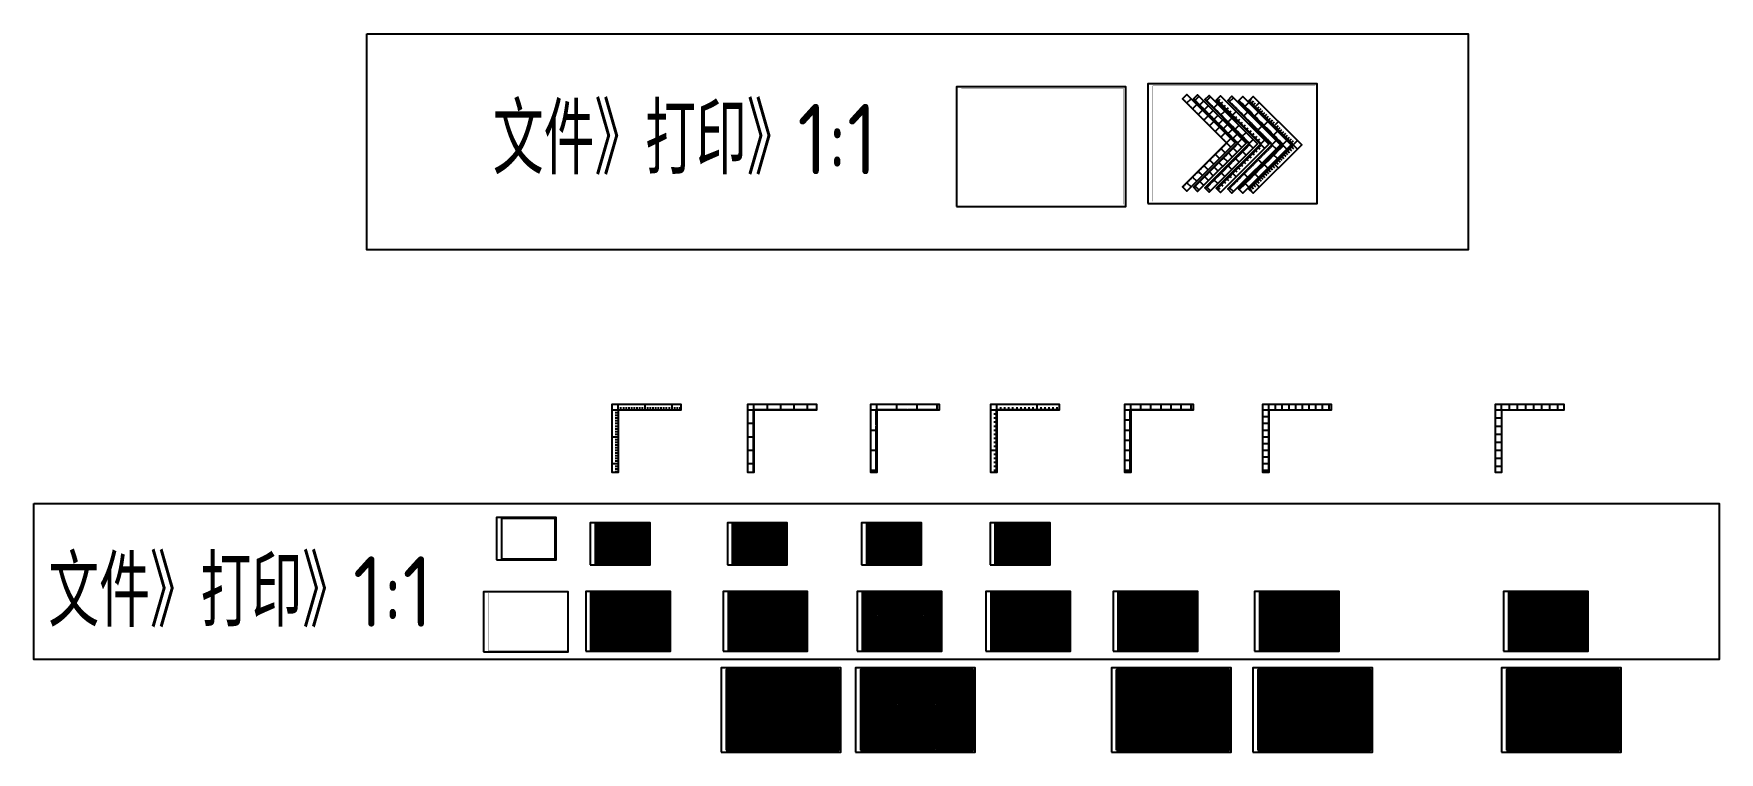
# Model space of a CAD drawing. Header units: millimetres. Extents: x 38046 to 69892, y 8139 to 15731.
# Drawn here: x 38046 to 46413, y 12161 to 15731 of the extents above; entities outside this region: 2.
import ezdxf

# ---------------------------------------------------------------- set-up
doc = ezdxf.new("R2010")
doc.units = ezdxf.units.MM
doc.header["$LTSCALE"] = 1000
doc.header["$MEASUREMENT"] = 0
doc.layers.get('0').update_dxf_attribs({"color": 3})
for name, color, linetype in [('PUB_TEXT', 3, 'Continuous'), ('PUB_TITLE', 4, 'Continuous'), ('图层1', 1, 'Continuous'), ('图层3', 253, 'Continuous')]:
    doc.layers.add(name, color=color, linetype=linetype)
doc.layers.add('图层2', color=7, linetype='Continuous', true_color=0xd6d6d6)
doc.styles.get("Standard").update_dxf_attribs({"font": 'gbenor.shx', "bigfont": 'gbcbig.shx'})

msp = doc.modelspace()

# ---------------------------------------------------------------- texts
at = {"layer": 'PUB_TEXT'}
for p in [(40325.1, 15031.8), (38118.7, 12784.1)]:
    msp.add_text('文件》打印》1:1', height=350, dxfattribs=at).set_placement(p)

# ---------------------------------------------------------------- linework, layer by layer
for p, q in [((43769.6, 15386.4), (43790.8, 15407.6)), ((43809.3, 15399.2), (43830.5, 15420.4)), ((43832.8, 15375.6), (43854.1, 15396.8)), ((43832.8, 15375.6), (43854.1, 15396.8)), ((43866.4, 15396), (43887.6, 15417.2)), ((43980, 15391.4), (44001.2, 15412.6)), ((43797.9, 15358.1), (43819.1, 15379.3)), ((43826.1, 15329.8), (43847.4, 15351)), ((43826.1, 15329.8), (43834.6, 15338.3)), ((43854.4, 15301.5), (43875.6, 15322.7)), ((43856.4, 15352.1), (43877.6, 15373.3)), ((43880, 15328.5), (43901.2, 15349.7)), ((43901.7, 15360.7), (43923, 15381.9)), ((43901.7, 15360.7), (43923, 15381.9)), ((43903.6, 15304.9), (43924.8, 15326.1)), ((43903.6, 15304.9), (43924.8, 15326.1)), ((43937.1, 15325.3), (43958.3, 15346.5)), ((43987.1, 15384.3), (43992.4, 15389.6)), ((43994.1, 15377.2), (43999.4, 15382.5)), ((44001.2, 15370.1), (44006.5, 15375.4)), ((44008.3, 15363.1), (44013.6, 15368.4)), ((44015.3, 15356), (44020.6, 15361.3)), ((44022.4, 15348.9), (44027.7, 15354.2)), ((44029.5, 15341.9), (44034.8, 15347.2)), ((44036.6, 15334.8), (44041.9, 15340.1)), ((44043.6, 15327.7), (44048.9, 15333)), ((44050.7, 15320.6), (44071.9, 15341.9)), ((44050.7, 15320.6), (44071.9, 15341.9)), ((44056.8, 15367), (44078, 15388.3)), ((44057.8, 15313.6), (44063.1, 15318.9)), ((44064.8, 15306.5), (44070.1, 15311.8)), ((44103.9, 15319.9), (44125.2, 15341.1)), ((44109, 15366.9), (44130.2, 15388.1)), ((43882.7, 15273.2), (43903.9, 15294.4)), ((43911, 15244.9), (43932.2, 15266.2)), ((43911, 15244.9), (43919.5, 15253.4)), ((43927.1, 15281.3), (43948.3, 15302.6)), ((43939.3, 15216.7), (43960.5, 15237.9)), ((43950.7, 15257.8), (43971.9, 15279)), ((43972.5, 15289.9), (43993.7, 15311.2)), ((43974.3, 15234.2), (43995.5, 15255.4)), ((43974.3, 15234.2), (43995.5, 15255.4)), ((43997.8, 15210.6), (44019, 15231.8)), ((44007.8, 15254.6), (44029, 15275.8)), ((44007.8, 15254.6), (44029, 15275.8)), ((44043.2, 15219.2), (44064.4, 15240.4)), ((44071.9, 15299.4), (44077.2, 15304.7)), ((44079, 15292.4), (44084.3, 15297.7)), ((44086.1, 15285.3), (44091.4, 15290.6)), ((44093.1, 15278.2), (44098.4, 15283.5)), ((44100.2, 15271.1), (44105.5, 15276.5)), ((44107.3, 15264.1), (44112.6, 15269.4)), ((44114.3, 15257), (44119.6, 15262.3)), ((44121.4, 15249.9), (44142.6, 15271.1)), ((44128.5, 15242.9), (44133.8, 15248.2)), ((44135.5, 15235.8), (44140.9, 15241.1)), ((44142.6, 15228.7), (44147.9, 15234)), ((44151.1, 15272.8), (44172.3, 15294)), ((44198.2, 15225.6), (44219.4, 15246.8)), ((44203.2, 15272.6), (44224.5, 15293.8)), ((43939.3, 15160.1), (43960.5, 15138.9)), ((43997.8, 15163.5), (44019, 15142.3)), ((44043.2, 15148.5), (44064.4, 15127.3)), ((44149.7, 15221.6), (44155, 15227)), ((44156.8, 15214.6), (44162.1, 15219.9)), ((44163.8, 15207.5), (44169.1, 15212.8)), ((44163.8, 15150.9), (44169.1, 15145.6)), ((44170.9, 15200.4), (44176.2, 15205.7)), ((44170.9, 15158), (44176.2, 15152.7)), ((44178, 15193.4), (44183.3, 15198.7)), ((44178, 15165.1), (44183.3, 15159.8)), ((44185, 15186.3), (44190.4, 15191.6)), ((44185, 15172.2), (44190.4, 15166.8)), ((43854.4, 15075.2), (43875.6, 15054)), ((43882.7, 15103.5), (43903.9, 15082.3)), ((43903.6, 15069.2), (43924.8, 15048)), ((43903.6, 15069.2), (43924.8, 15048)), ((43911, 15131.8), (43919.5, 15123.3)), ((43911, 15131.8), (43932.2, 15110.6)), ((43927.1, 15092.8), (43948.3, 15071.6)), ((43950.7, 15116.4), (43971.9, 15095.1)), ((43972.5, 15077.8), (43993.7, 15056.6)), ((43974.3, 15139.9), (43995.5, 15118.7)), ((43974.3, 15139.9), (43995.5, 15118.7)), ((44007.8, 15113.2), (44029, 15092)), ((44007.8, 15113.2), (44029, 15092)), ((44079, 15066.1), (44084.3, 15060.8)), ((44086.1, 15073.2), (44091.4, 15067.9)), ((44093.1, 15080.2), (44098.4, 15074.9)), ((44100.2, 15087.3), (44105.5, 15082)), ((44107.3, 15094.4), (44112.6, 15089.1)), ((44114.3, 15101.4), (44119.6, 15096.1)), ((44121.4, 15108.5), (44142.6, 15087.3)), ((44128.5, 15115.6), (44133.8, 15110.3)), ((44135.5, 15122.7), (44140.9, 15117.4)), ((44142.6, 15129.7), (44147.9, 15124.4)), ((44149.7, 15136.8), (44155, 15131.5)), ((44151.1, 15084.2), (44172.3, 15063)), ((44156.8, 15143.9), (44162.1, 15138.6)), ((44198.2, 15131.3), (44219.4, 15110.1)), ((44203.2, 15084), (44224.5, 15062.8)), ((43769.6, 14990.4), (43790.8, 14969.2)), ((43797.9, 15018.7), (43819.1, 14997.5)), ((43826.1, 15047), (43834.6, 15038.5)), ((43826.1, 15047), (43847.4, 15025.7)), ((43832.8, 14998.5), (43854.1, 14977.3)), ((43832.8, 14998.5), (43854.1, 14977.3)), ((43856.4, 15022.1), (43877.6, 15000.9)), ((43880, 15045.6), (43901.2, 15024.4)), ((43901.7, 15007.1), (43923, 14985.9)), ((43901.7, 15007.1), (43923, 14985.9)), ((43937.1, 15042.5), (43958.3, 15021.2)), ((43994.1, 14981.2), (43999.4, 14975.9)), ((44001.2, 14988.3), (44006.5, 14983)), ((44008.3, 14995.4), (44013.6, 14990.1)), ((44015.3, 15002.4), (44020.6, 14997.1)), ((44022.4, 15009.5), (44027.7, 15004.2)), ((44029.5, 15016.6), (44034.8, 15011.3)), ((44036.6, 15023.7), (44041.9, 15018.4)), ((44043.6, 15030.7), (44048.9, 15025.4)), ((44050.7, 15037.8), (44071.9, 15016.6)), ((44050.7, 15037.8), (44071.9, 15016.6)), ((44056.8, 14989.9), (44078, 14968.7)), ((44057.8, 15044.9), (44063.1, 15039.6)), ((44064.8, 15051.9), (44070.1, 15046.6)), ((44071.9, 15059), (44077.2, 15053.7)), ((44103.9, 15037.1), (44125.2, 15015.9)), ((44109, 14989.7), (44130.2, 14968.5)), ((43809.3, 14974.9), (43830.5, 14953.7)), ((43866.4, 14971.7), (43887.6, 14950.5)), ((43980, 14967.1), (44001.2, 14945.9)), ((43987.1, 14974.2), (43992.4, 14968.9)), ((41081.1, 13860.1), (41081.1, 13890.1)), ((41214.4, 13860.1), (41214.4, 13890.1)), ((41687.6, 13860.1), (41687.6, 13890.1)), ((41754.3, 13860.1), (41754.3, 13890.1)), ((41820.9, 13860.1), (41820.9, 13890.1)), ((41887.6, 13860.1), (41887.6, 13890.1)), ((42330.8, 13860.1), (42330.8, 13890.1)), ((42430.8, 13860.1), (42430.8, 13890.1)), ((42430.8, 13860.1), (42430.8, 13890.1)), ((42530.8, 13860.1), (42530.8, 13890.1)), ((43541.7, 13860.1), (43541.7, 13890.1)), ((43591.7, 13860.1), (43591.7, 13890.1)), ((43591.7, 13860.1), (43591.7, 13890.1)), ((43641.7, 13860.1), (43641.7, 13890.1)), ((43691.7, 13860.1), (43691.7, 13890.1)), ((43741.7, 13860.1), (43741.7, 13890.1)), ((43741.7, 13860.1), (43741.7, 13890.1)), ((43791.7, 13860.1), (43791.7, 13890.1)), ((44210.5, 13860.1), (44210.5, 13890.1)), ((44243.8, 13860.1), (44243.8, 13890.1)), ((44243.8, 13860.1), (44243.8, 13890.1)), ((44277.1, 13860.1), (44277.1, 13890.1)), ((44310.5, 13860.1), (44310.5, 13890.1)), ((44343.8, 13860.1), (44343.8, 13890.1)), ((44343.8, 13860.1), (44343.8, 13890.1)), ((44377.1, 13860.1), (44377.1, 13890.1)), ((44410.5, 13860.1), (44410.5, 13890.1)), ((44443.8, 13860.1), (44443.8, 13890.1)), ((44443.8, 13860.1), (44443.8, 13890.1)), ((44477.1, 13860.1), (44477.1, 13890.1)), ((45372, 13860.1), (45372, 13890.1)), ((45412, 13860.1), (45412, 13890.1)), ((45452, 13860.1), (45452, 13890.1)), ((45492, 13860.1), (45492, 13890.1)), ((45532, 13860.1), (45532, 13890.1)), ((45572, 13860.1), (45572, 13890.1)), ((45612, 13860.1), (45612, 13890.1)), ((42230.8, 13850.1), (42223.3, 13850.1)), ((42230.8, 13840.1), (42223.3, 13840.1)), ((42230.8, 13830.1), (42223.3, 13830.1)), ((42230.8, 13820.1), (42223.3, 13820.1)), ((42230.8, 13810.1), (42223.3, 13810.1)), ((42240.8, 13860.1), (42240.8, 13867.6)), ((42250.8, 13860.1), (42250.8, 13867.6)), ((42260.8, 13860.1), (42260.8, 13867.6)), ((42270.8, 13860.1), (42270.8, 13867.6)), ((42280.8, 13860.1), (42280.8, 13867.6)), ((42290.8, 13860.1), (42290.8, 13867.6)), ((42300.8, 13860.1), (42300.8, 13867.6)), ((42310.8, 13860.1), (42310.8, 13867.6)), ((42320.8, 13860.1), (42320.8, 13867.6)), ((42340.8, 13860.1), (42340.8, 13867.6)), ((42350.8, 13860.1), (42350.8, 13867.6)), ((42360.8, 13860.1), (42360.8, 13867.6)), ((42370.8, 13860.1), (42370.8, 13867.6)), ((42380.8, 13860.1), (42380.8, 13867.6)), ((42390.8, 13860.1), (42390.8, 13867.6)), ((42400.8, 13860.1), (42400.8, 13867.6)), ((42410.8, 13860.1), (42410.8, 13867.6)), ((42420.8, 13860.1), (42420.8, 13867.6)), ((42440.8, 13860.1), (42440.8, 13867.6)), ((42450.8, 13860.1), (42450.8, 13867.6)), ((42460.8, 13860.1), (42460.8, 13867.6)), ((42470.8, 13860.1), (42470.8, 13867.6)), ((42480.8, 13860.1), (42480.8, 13867.6)), ((42490.8, 13860.1), (42490.8, 13867.6)), ((42500.8, 13860.1), (42500.8, 13867.6)), ((42510.8, 13860.1), (42510.8, 13867.6)), ((42520.8, 13860.1), (42520.8, 13867.6)), ((43491.7, 13810.1), (43461.7, 13810.1)), ((44177.1, 13826.8), (44147.1, 13826.8)), ((45332, 13820.1), (45302, 13820.1)), ((45412, 13860.1), (45412, 13872.1)), ((45532, 13860.1), (45532, 13872.1)), ((40947.7, 13726.8), (40917.7, 13726.8)), ((41620.9, 13793.4), (41590.9, 13793.4)), ((41620.9, 13726.8), (41590.9, 13726.8)), ((42230.8, 13760.1), (42200.8, 13760.1)), ((42230.8, 13800.1), (42223.3, 13800.1)), ((42230.8, 13790.1), (42223.3, 13790.1)), ((42230.8, 13780.1), (42223.3, 13780.1)), ((42230.8, 13770.1), (42223.3, 13770.1)), ((42230.8, 13750.1), (42223.3, 13750.1)), ((42230.8, 13740.1), (42223.3, 13740.1)), ((42230.8, 13730.1), (42223.3, 13730.1)), ((43491.7, 13760.1), (43461.7, 13760.1)), ((43491.7, 13760.1), (43461.7, 13760.1)), ((44177.1, 13793.4), (44147.1, 13793.4)), ((44177.1, 13793.4), (44147.1, 13793.4)), ((44177.1, 13760.1), (44147.1, 13760.1)), ((44177.1, 13726.8), (44147.1, 13726.8)), ((45332, 13780.1), (45302, 13780.1)), ((45332, 13740.1), (45302, 13740.1)), ((45332, 13780.1), (45320, 13780.1)), ((41620.9, 13660.1), (41590.9, 13660.1)), ((42230.8, 13660.1), (42200.8, 13660.1)), ((42230.8, 13660.1), (42200.8, 13660.1)), ((42230.8, 13720.1), (42223.3, 13720.1)), ((42230.8, 13710.1), (42223.3, 13710.1)), ((42230.8, 13700.1), (42223.3, 13700.1)), ((42230.8, 13690.1), (42223.3, 13690.1)), ((42230.8, 13680.1), (42223.3, 13680.1)), ((42230.8, 13670.1), (42223.3, 13670.1)), ((42230.8, 13650.1), (42223.3, 13650.1)), ((42230.8, 13640.1), (42223.3, 13640.1)), ((43491.7, 13710.1), (43461.7, 13710.1)), ((43491.7, 13660.1), (43461.7, 13660.1)), ((44177.1, 13693.4), (44147.1, 13693.4)), ((44177.1, 13693.4), (44147.1, 13693.4)), ((44177.1, 13660.1), (44147.1, 13660.1)), ((45332, 13700.1), (45302, 13700.1)), ((45332, 13660.1), (45302, 13660.1)), ((45332, 13660.1), (45320, 13660.1)), ((40947.7, 13593.4), (40917.7, 13593.4)), ((41620.9, 13593.4), (41590.9, 13593.4)), ((42230.8, 13560.1), (42200.8, 13560.1)), ((42230.8, 13630.1), (42223.3, 13630.1)), ((42230.8, 13620.1), (42223.3, 13620.1)), ((42230.8, 13610.1), (42223.3, 13610.1)), ((42230.8, 13600.1), (42223.3, 13600.1)), ((42230.8, 13590.1), (42223.3, 13590.1)), ((42230.8, 13580.1), (42223.3, 13580.1)), ((42230.8, 13570.1), (42223.3, 13570.1)), ((43491.7, 13610.1), (43461.7, 13610.1)), ((43491.7, 13610.1), (43461.7, 13610.1)), ((43491.7, 13560.1), (43461.7, 13560.1)), ((44177.1, 13626.8), (44147.1, 13626.8)), ((44177.1, 13593.4), (44147.1, 13593.4)), ((44177.1, 13593.4), (44147.1, 13593.4)), ((44177.1, 13560.1), (44147.1, 13560.1)), ((45332, 13620.1), (45302, 13620.1)), ((45332, 13580.1), (45302, 13580.1)), ((42447.8, 13296.3), (42180.8, 13296.3)), ((42180.8, 13096.3), (42180.8, 13296.3)), ((42180.8, 13096.3), (42180.8, 13296.3)), ((42180.8, 13096.3), (42180.8, 13296.3)), ((42447.8, 13286.3), (42180.8, 13286.3)), ((42447.8, 13276.3), (42180.8, 13276.3)), ((42447.8, 13266.3), (42180.8, 13266.3)), ((42447.8, 13256.3), (42180.8, 13256.3)), ((42447.8, 13246.3), (42180.8, 13246.3)), ((42447.8, 13236.3), (42180.8, 13236.3)), ((42447.8, 13236.3), (42180.8, 13236.3)), ((42447.8, 13226.3), (42180.8, 13226.3)), ((42190.8, 13096.3), (42190.8, 13296.3)), ((42190.8, 13096.3), (42190.8, 13296.3)), ((42200.8, 13096.3), (42200.8, 13296.3)), ((42210.8, 13096.3), (42210.8, 13296.3)), ((42220.8, 13096.3), (42220.8, 13296.3)), ((42230.8, 13096.3), (42230.8, 13296.3)), ((42240.8, 13096.3), (42240.8, 13296.3)), ((42250.8, 13096.3), (42250.8, 13296.3)), ((42260.8, 13096.3), (42260.8, 13296.3)), ((42270.8, 13096.3), (42270.8, 13296.3)), ((42280.8, 13096.3), (42280.8, 13296.3)), ((42290.8, 13096.3), (42290.8, 13296.3)), ((42300.8, 13096.3), (42300.8, 13296.3)), ((42310.8, 13096.3), (42310.8, 13296.3)), ((42310.8, 13096.3), (42310.8, 13296.3)), ((42320.8, 13096.3), (42320.8, 13296.3)), ((42330.8, 13096.3), (42330.8, 13296.3)), ((42340.8, 13096.3), (42340.8, 13296.3)), ((42350.8, 13096.3), (42350.8, 13296.3)), ((42360.8, 13096.3), (42360.8, 13296.3)), ((42370.8, 13096.3), (42370.8, 13296.3)), ((42370.8, 13096.3), (42370.8, 13296.3)), ((42380.8, 13096.3), (42380.8, 13296.3)), ((42390.8, 13096.3), (42390.8, 13296.3)), ((42400.8, 13096.3), (42400.8, 13296.3)), ((42410.8, 13096.3), (42410.8, 13296.3)), ((42420.8, 13096.3), (42420.8, 13296.3)), ((42430.8, 13096.3), (42430.8, 13296.3)), ((42440.8, 13096.3), (42440.8, 13296.3)), ((42447.8, 13216.3), (42180.8, 13216.3)), ((42447.8, 13206.3), (42180.8, 13206.3)), ((42447.8, 13196.3), (42180.8, 13196.3)), ((42447.8, 13186.3), (42180.8, 13186.3)), ((42447.8, 13176.3), (42180.8, 13176.3)), ((42447.8, 13166.3), (42180.8, 13166.3)), ((42447.8, 13156.3), (42180.8, 13156.3)), ((42447.8, 13146.3), (42180.8, 13146.3)), ((42447.8, 13136.3), (42180.8, 13136.3)), ((42447.8, 13126.3), (42180.8, 13126.3)), ((42447.8, 13116.3), (42180.8, 13116.3)), ((42447.8, 13116.3), (42180.8, 13116.3)), ((42447.8, 13106.3), (42180.8, 13106.3)), ((42447.8, 13106.3), (42180.8, 13106.3)), ((42447.8, 13106.3), (42180.8, 13106.3)), ((42447.8, 13096.3), (42180.8, 13096.3)), ((42548.6, 12944.6), (42158.6, 12944.6)), ((42548.6, 12934.6), (42158.6, 12934.6)), ((42548.6, 12924.6), (42158.6, 12924.6)), ((42548.6, 12914.6), (42158.6, 12914.6)), ((42548.6, 12904.6), (42158.6, 12904.6)), ((42548.6, 12894.6), (42158.6, 12894.6)), ((42548.6, 12894.6), (42158.6, 12894.6)), ((42168.6, 12667.6), (42168.6, 12954.6)), ((42168.6, 12667.6), (42168.6, 12954.6)), ((42178.6, 12667.6), (42178.6, 12954.6)), ((42188.6, 12667.6), (42188.6, 12954.6)), ((42198.6, 12667.6), (42198.6, 12954.6)), ((42208.6, 12667.6), (42208.6, 12954.6)), ((42218.6, 12667.6), (42218.6, 12954.6)), ((42228.6, 12667.6), (42228.6, 12954.6)), ((42238.6, 12667.6), (42238.6, 12954.6)), ((42248.6, 12667.6), (42248.6, 12954.6)), ((42258.6, 12667.6), (42258.6, 12954.6)), ((42268.6, 12667.6), (42268.6, 12954.6)), ((42278.6, 12667.6), (42278.6, 12954.6)), ((42288.6, 12667.6), (42288.6, 12954.6)), ((42288.6, 12667.6), (42288.6, 12954.6)), ((42298.6, 12667.6), (42298.6, 12954.6)), ((42308.6, 12667.6), (42308.6, 12954.6)), ((42318.6, 12667.6), (42318.6, 12954.6)), ((42328.6, 12667.6), (42328.6, 12954.6)), ((42338.6, 12667.6), (42338.6, 12954.6)), ((42348.6, 12667.6), (42348.6, 12954.6)), ((42348.6, 12667.6), (42348.6, 12954.6)), ((42358.6, 12667.6), (42358.6, 12954.6)), ((42368.6, 12667.6), (42368.6, 12954.6)), ((42378.6, 12667.6), (42378.6, 12954.6)), ((42388.6, 12667.6), (42388.6, 12954.6)), ((42398.6, 12667.6), (42398.6, 12954.6)), ((42408.6, 12667.6), (42408.6, 12954.6)), ((42418.6, 12667.6), (42418.6, 12954.6)), ((42428.6, 12667.6), (42428.6, 12954.6)), ((42428.6, 12667.6), (42428.6, 12954.6)), ((42438.6, 12667.6), (42438.6, 12954.6)), ((42448.6, 12667.6), (42448.6, 12954.6)), ((42458.6, 12667.6), (42458.6, 12954.6)), ((42468.6, 12667.6), (42468.6, 12954.6)), ((42478.6, 12667.6), (42478.6, 12954.6)), ((42488.6, 12667.6), (42488.6, 12954.6)), ((42498.6, 12667.6), (42498.6, 12954.6)), ((42508.6, 12667.6), (42508.6, 12954.6)), ((42518.6, 12667.6), (42518.6, 12954.6)), ((42528.6, 12667.6), (42528.6, 12954.6)), ((42538.6, 12667.6), (42538.6, 12954.6)), ((42548.6, 12667.6), (42548.6, 12954.6)), ((42548.6, 12667.6), (42548.6, 12954.6)), ((43429.4, 12667.6), (43429.4, 12954.6)), ((43429.4, 12667.6), (43429.4, 12954.6)), ((43819.4, 12904.6), (43429.4, 12904.6)), ((43479.4, 12667.6), (43479.4, 12954.6)), ((43529.4, 12667.6), (43529.4, 12954.6)), ((43579.4, 12667.6), (43579.4, 12954.6)), ((43579.4, 12667.6), (43579.4, 12954.6)), ((43629.4, 12667.6), (43629.4, 12954.6)), ((43629.4, 12667.6), (43629.4, 12954.6)), ((43629.4, 12667.6), (43629.4, 12954.6)), ((43679.4, 12667.6), (43679.4, 12954.6)), ((43729.4, 12667.6), (43729.4, 12954.6)), ((43779.4, 12667.6), (43779.4, 12954.6)), ((43779.4, 12667.6), (43779.4, 12954.6)), ((44131.2, 12954.6), (44131.2, 12667.6)), ((44521.2, 12921.2), (44131.2, 12921.2)), ((44521.2, 12887.9), (44131.2, 12887.9)), ((44521.2, 12887.9), (44131.2, 12887.9)), ((44164.6, 12954.6), (44164.6, 12667.6)), ((44164.6, 12954.6), (44164.6, 12667.6)), ((44197.9, 12954.6), (44197.9, 12667.6)), ((44231.2, 12954.6), (44231.2, 12667.6)), ((44264.6, 12954.6), (44264.6, 12667.6)), ((44264.6, 12954.6), (44264.6, 12667.6)), ((44297.9, 12954.6), (44297.9, 12667.6)), ((44331.2, 12954.6), (44331.2, 12667.6)), ((44364.6, 12954.6), (44364.6, 12667.6)), ((44364.6, 12954.6), (44364.6, 12667.6)), ((44364.6, 12954.6), (44364.6, 12667.6)), ((44397.9, 12954.6), (44397.9, 12667.6)), ((44397.9, 12954.6), (44397.9, 12667.6)), ((44431.2, 12954.6), (44431.2, 12667.6)), ((44464.6, 12954.6), (44464.6, 12667.6)), ((44497.9, 12954.6), (44497.9, 12667.6)), ((44497.9, 12954.6), (44497.9, 12667.6)), ((45366.3, 12954.6), (45366.3, 12667.6)), ((45756.3, 12914.6), (45366.3, 12914.6)), ((45406.3, 12954.6), (45406.3, 12667.6)), ((45406.3, 12954.6), (45406.3, 12667.6)), ((45446.3, 12954.6), (45446.3, 12667.6)), ((45486.3, 12954.6), (45486.3, 12667.6)), ((45526.3, 12954.6), (45526.3, 12667.6)), ((45526.3, 12954.6), (45526.3, 12667.6)), ((45566.3, 12954.6), (45566.3, 12667.6)), ((45606.3, 12954.6), (45606.3, 12667.6)), ((45606.3, 12954.6), (45606.3, 12667.6)), ((45646.3, 12954.6), (45646.3, 12667.6)), ((45646.3, 12954.6), (45646.3, 12667.6)), ((45686.3, 12954.6), (45686.3, 12667.6)), ((45726.3, 12954.6), (45726.3, 12667.6)), ((42548.6, 12884.6), (42158.6, 12884.6)), ((42548.6, 12874.6), (42158.6, 12874.6)), ((42548.6, 12864.6), (42158.6, 12864.6)), ((42548.6, 12854.6), (42158.6, 12854.6)), ((42548.6, 12844.6), (42158.6, 12844.6)), ((42548.6, 12834.6), (42158.6, 12834.6)), ((42548.6, 12824.6), (42158.6, 12824.6)), ((42548.6, 12814.6), (42158.6, 12814.6)), ((42548.6, 12804.6), (42158.6, 12804.6)), ((43819.4, 12854.6), (43429.4, 12854.6)), ((43819.4, 12854.6), (43429.4, 12854.6)), ((43819.4, 12804.6), (43429.4, 12804.6)), ((44521.2, 12854.6), (44131.2, 12854.6)), ((44521.2, 12821.2), (44131.2, 12821.2)), ((45756.3, 12874.6), (45366.3, 12874.6)), ((45756.3, 12874.6), (45366.3, 12874.6)), ((45756.3, 12834.6), (45366.3, 12834.6)), ((42548.6, 12794.6), (42158.6, 12794.6)), ((42548.6, 12784.6), (42158.6, 12784.6)), ((42548.6, 12774.6), (42158.6, 12774.6)), ((42548.6, 12774.6), (42158.6, 12774.6)), ((42548.6, 12764.6), (42158.6, 12764.6)), ((42548.6, 12764.6), (42158.6, 12764.6)), ((42548.6, 12764.6), (42158.6, 12764.6)), ((42548.6, 12764.6), (42158.6, 12764.6)), ((42548.6, 12754.6), (42158.6, 12754.6)), ((42548.6, 12744.6), (42158.6, 12744.6)), ((42548.6, 12734.6), (42158.6, 12734.6)), ((42548.6, 12724.6), (42158.6, 12724.6)), ((43819.4, 12754.6), (43429.4, 12754.6)), ((44521.2, 12787.9), (44131.2, 12787.9)), ((44521.2, 12787.9), (44131.2, 12787.9)), ((44521.2, 12754.6), (44131.2, 12754.6)), ((44521.2, 12721.2), (44131.2, 12721.2)), ((45756.3, 12794.6), (45366.3, 12794.6)), ((45756.3, 12754.6), (45366.3, 12754.6)), ((45756.3, 12754.6), (45366.3, 12754.6)), ((42548.6, 12714.6), (42158.6, 12714.6)), ((42548.6, 12704.6), (42158.6, 12704.6)), ((42548.6, 12694.6), (42158.6, 12694.6)), ((42548.6, 12684.6), (42158.6, 12684.6)), ((42548.6, 12684.6), (42158.6, 12684.6)), ((42548.6, 12674.6), (42158.6, 12674.6)), ((42548.6, 12674.6), (42158.6, 12674.6)), ((42548.6, 12674.6), (42158.6, 12674.6)), ((43819.4, 12704.6), (43429.4, 12704.6)), ((43819.4, 12704.6), (43429.4, 12704.6)), ((44521.2, 12687.9), (44131.2, 12687.9)), ((44521.2, 12687.9), (44131.2, 12687.9)), ((45756.3, 12714.6), (45366.3, 12714.6)), ((45756.3, 12674.6), (45366.3, 12674.6)), ((42708.5, 12560.8), (42149.5, 12560.8)), ((42708.5, 12550.8), (42149.5, 12550.8)), ((42159.5, 12170.8), (42159.5, 12570.8)), ((42159.5, 12170.8), (42159.5, 12570.8)), ((42169.5, 12170.8), (42169.5, 12570.8)), ((42179.5, 12170.8), (42179.5, 12570.8)), ((42189.5, 12170.8), (42189.5, 12570.8)), ((42199.5, 12170.8), (42199.5, 12570.8)), ((42209.5, 12170.8), (42209.5, 12570.8)), ((42219.5, 12170.8), (42219.5, 12570.8)), ((42229.5, 12170.8), (42229.5, 12570.8)), ((42239.5, 12170.8), (42239.5, 12570.8)), ((42249.5, 12170.8), (42249.5, 12570.8)), ((42259.5, 12170.8), (42259.5, 12570.8)), ((42269.5, 12170.8), (42269.5, 12570.8)), ((42279.5, 12170.8), (42279.5, 12570.8)), ((42279.5, 12170.8), (42279.5, 12570.8)), ((42289.5, 12170.8), (42289.5, 12570.8)), ((42299.5, 12170.8), (42299.5, 12570.8)), ((42309.5, 12170.8), (42309.5, 12570.8)), ((42319.5, 12170.8), (42319.5, 12570.8)), ((42329.5, 12170.8), (42329.5, 12570.8)), ((42339.5, 12170.8), (42339.5, 12570.8)), ((42339.5, 12170.8), (42339.5, 12570.8)), ((42349.5, 12170.8), (42349.5, 12570.8)), ((42359.5, 12170.8), (42359.5, 12570.8)), ((42369.5, 12170.8), (42369.5, 12570.8)), ((42379.5, 12170.8), (42379.5, 12570.8)), ((42389.5, 12170.8), (42389.5, 12570.8)), ((42399.5, 12170.8), (42399.5, 12570.8)), ((42409.5, 12170.8), (42409.5, 12570.8)), ((42418.1, 12170.8), (42418.1, 12570.8)), ((42418.1, 12170.8), (42418.1, 12570.8)), ((42428.1, 12170.8), (42428.1, 12570.8)), ((42438.1, 12170.8), (42438.1, 12570.8)), ((42448.1, 12170.8), (42448.1, 12570.8)), ((42458.1, 12170.8), (42458.1, 12570.8)), ((42468.1, 12170.8), (42468.1, 12570.8)), ((42478.1, 12170.8), (42478.1, 12570.8)), ((42488.1, 12170.8), (42488.1, 12570.8)), ((42498.1, 12170.8), (42498.1, 12570.8)), ((42508.1, 12170.8), (42508.1, 12570.8)), ((42518.1, 12170.8), (42518.1, 12570.8)), ((42528.1, 12170.8), (42528.1, 12570.8)), ((42538.1, 12170.8), (42538.1, 12570.8)), ((42538.1, 12170.8), (42538.1, 12570.8)), ((42548.1, 12170.8), (42548.1, 12570.8)), ((42558.1, 12170.8), (42558.1, 12570.8)), ((42568.1, 12170.8), (42568.1, 12570.8)), ((42578.1, 12170.8), (42578.1, 12570.8)), ((42588.1, 12170.8), (42588.1, 12570.8)), ((42598.1, 12170.8), (42598.1, 12570.8)), ((42598.1, 12170.8), (42598.1, 12570.8)), ((42608.1, 12170.8), (42608.1, 12570.8)), ((42618.1, 12170.8), (42618.1, 12570.8)), ((42628.1, 12170.8), (42628.1, 12570.8)), ((42638.1, 12170.8), (42638.1, 12570.8)), ((42648.1, 12170.8), (42648.1, 12570.8)), ((42658.1, 12170.8), (42658.1, 12570.8)), ((42668.1, 12170.8), (42668.1, 12570.8)), ((42678.1, 12170.8), (42678.1, 12570.8)), ((42688.1, 12170.8), (42688.1, 12570.8)), ((42698.1, 12170.8), (42698.1, 12570.8)), ((42708.1, 12170.8), (42708.1, 12570.8)), ((43420.3, 12170.8), (43420.3, 12570.8)), ((43420.3, 12170.8), (43420.3, 12570.8)), ((43470.3, 12170.8), (43470.3, 12570.8)), ((43520.3, 12170.8), (43520.3, 12570.8)), ((43570.3, 12170.8), (43570.3, 12570.8)), ((43570.3, 12170.8), (43570.3, 12570.8)), ((43620.3, 12170.8), (43620.3, 12570.8)), ((43620.3, 12170.8), (43620.3, 12570.8)), ((43620.3, 12170.8), (43620.3, 12570.8)), ((43670.3, 12170.8), (43670.3, 12570.8)), ((43720.3, 12170.8), (43720.3, 12570.8)), ((43770.3, 12170.8), (43770.3, 12570.8)), ((43770.3, 12170.8), (43770.3, 12570.8)), ((43770.3, 12170.8), (43770.3, 12570.8)), ((43770.3, 12170.8), (43770.3, 12570.8)), ((43820.3, 12170.8), (43820.3, 12570.8)), ((43820.3, 12170.8), (43820.3, 12570.8)), ((43820.3, 12170.8), (43820.3, 12570.8)), ((43870.3, 12170.8), (43870.3, 12570.8)), ((43920.3, 12170.8), (43920.3, 12570.8)), ((43970.3, 12170.8), (43970.3, 12570.8)), ((43970.3, 12170.8), (43970.3, 12570.8)), ((44155.4, 12570.8), (44155.4, 12170.8)), ((44155.4, 12570.8), (44155.4, 12170.8)), ((44188.8, 12570.8), (44188.8, 12170.8)), ((44222.1, 12570.8), (44222.1, 12170.8)), ((44255.4, 12570.8), (44255.4, 12170.8)), ((44255.4, 12570.8), (44255.4, 12170.8)), ((44288.8, 12570.8), (44288.8, 12170.8)), ((44322.1, 12570.8), (44322.1, 12170.8)), ((44355.4, 12570.8), (44355.4, 12170.8)), ((44355.4, 12570.8), (44355.4, 12170.8)), ((44355.4, 12570.8), (44355.4, 12170.8)), ((44388.8, 12570.8), (44388.8, 12170.8)), ((44388.8, 12570.8), (44388.8, 12170.8)), ((44422.1, 12570.8), (44422.1, 12170.8)), ((44455.4, 12570.8), (44455.4, 12170.8)), ((44488.8, 12570.8), (44488.8, 12170.8)), ((44488.8, 12570.8), (44488.8, 12170.8)), ((44522.1, 12570.8), (44522.1, 12170.8)), ((44522.1, 12570.8), (44522.1, 12170.8)), ((44522.1, 12570.8), (44522.1, 12170.8)), ((44555.4, 12570.8), (44555.4, 12170.8)), ((44555.4, 12570.8), (44555.4, 12170.8)), ((44588.8, 12570.8), (44588.8, 12170.8)), ((44622.1, 12570.8), (44622.1, 12170.8)), ((44655.4, 12570.8), (44655.4, 12170.8)), ((44655.4, 12570.8), (44655.4, 12170.8)), ((45397.2, 12570.8), (45397.2, 12170.8)), ((45397.2, 12570.8), (45397.2, 12170.8)), ((45437.2, 12570.8), (45437.2, 12170.8)), ((45477.2, 12570.8), (45477.2, 12170.8)), ((45517.2, 12570.8), (45517.2, 12170.8)), ((45517.2, 12570.8), (45517.2, 12170.8)), ((45557.2, 12570.8), (45557.2, 12170.8)), ((45597.2, 12570.8), (45597.2, 12170.8)), ((45597.2, 12570.8), (45597.2, 12170.8)), ((45637.2, 12570.8), (45637.2, 12170.8)), ((45637.2, 12570.8), (45637.2, 12170.8)), ((45677.2, 12570.8), (45677.2, 12170.8)), ((45717.2, 12570.8), (45717.2, 12170.8)), ((45717.2, 12570.8), (45717.2, 12170.8)), ((45717.2, 12570.8), (45717.2, 12170.8)), ((45757.2, 12570.8), (45757.2, 12170.8)), ((45797.2, 12570.8), (45797.2, 12170.8)), ((45797.2, 12570.8), (45797.2, 12170.8)), ((45837.2, 12570.8), (45837.2, 12170.8)), ((45837.2, 12570.8), (45837.2, 12170.8)), ((45877.2, 12570.8), (45877.2, 12170.8)), ((42708.5, 12540.8), (42149.5, 12540.8)), ((42708.5, 12530.8), (42149.5, 12530.8)), ((42708.5, 12520.8), (42149.5, 12520.8)), ((42708.5, 12510.8), (42149.5, 12510.8)), ((42708.5, 12510.8), (42149.5, 12510.8)), ((42708.5, 12500.8), (42149.5, 12500.8)), ((42708.5, 12490.8), (42149.5, 12490.8)), ((42708.5, 12480.8), (42149.5, 12480.8)), ((42708.5, 12470.8), (42149.5, 12470.8)), ((43979.3, 12520.8), (43420.3, 12520.8)), ((43979.3, 12470.8), (43420.3, 12470.8)), ((43979.3, 12470.8), (43420.3, 12470.8)), ((44681.1, 12537.4), (44122.1, 12537.4)), ((44681.1, 12504.1), (44122.1, 12504.1)), ((44681.1, 12504.1), (44122.1, 12504.1)), ((44681.1, 12470.8), (44122.1, 12470.8)), ((45916.2, 12530.8), (45357.2, 12530.8)), ((45916.2, 12490.8), (45357.2, 12490.8)), ((45916.2, 12490.8), (45357.2, 12490.8)), ((42708.5, 12460.8), (42149.5, 12460.8)), ((42708.5, 12450.8), (42149.5, 12450.8)), ((42708.5, 12440.8), (42149.5, 12440.8)), ((42708.5, 12430.8), (42149.5, 12430.8)), ((42708.5, 12420.8), (42149.5, 12420.8)), ((42708.5, 12410.8), (42149.5, 12410.8)), ((42708.5, 12400.8), (42149.5, 12400.8)), ((42708.5, 12390.8), (42149.5, 12390.8)), ((42708.5, 12390.8), (42149.5, 12390.8)), ((43979.3, 12420.8), (43420.3, 12420.8)), ((44681.1, 12437.4), (44122.1, 12437.4)), ((44681.1, 12404.1), (44122.1, 12404.1)), ((44681.1, 12404.1), (44122.1, 12404.1)), ((45916.2, 12450.8), (45357.2, 12450.8)), ((45916.2, 12410.8), (45357.2, 12410.8)), ((42708.5, 12380.8), (42149.5, 12380.8)), ((42708.5, 12380.8), (42149.5, 12380.8)), ((42708.5, 12380.8), (42149.5, 12380.8)), ((42708.5, 12370.8), (42149.5, 12370.8)), ((42708.5, 12360.8), (42149.5, 12360.8)), ((42708.5, 12350.8), (42149.5, 12350.8)), ((42708.5, 12340.8), (42149.5, 12340.8)), ((42708.5, 12330.8), (42149.5, 12330.8)), ((42708.5, 12320.8), (42149.5, 12320.8)), ((42708.5, 12320.8), (42149.5, 12320.8)), ((42708.5, 12310.8), (42149.5, 12310.8)), ((42708.5, 12300.8), (42149.5, 12300.8)), ((43979.3, 12370.8), (43420.3, 12370.8)), ((43979.3, 12320.8), (43420.3, 12320.8)), ((43979.3, 12320.8), (43420.3, 12320.8)), ((43979.3, 12320.8), (43420.3, 12320.8)), ((44681.1, 12370.8), (44122.1, 12370.8)), ((44681.1, 12337.4), (44122.1, 12337.4)), ((44681.1, 12304.1), (44122.1, 12304.1)), ((44681.1, 12304.1), (44122.1, 12304.1)), ((45916.2, 12370.8), (45357.2, 12370.8)), ((45916.2, 12370.8), (45357.2, 12370.8)), ((45916.2, 12330.8), (45357.2, 12330.8)), ((42708.5, 12290.8), (42149.5, 12290.8)), ((42708.5, 12280.8), (42149.5, 12280.8)), ((42708.5, 12270.8), (42149.5, 12270.8)), ((42708.5, 12260.8), (42149.5, 12260.8)), ((42708.5, 12250.8), (42149.5, 12250.8)), ((42708.5, 12240.8), (42149.5, 12240.8)), ((42708.5, 12230.8), (42149.5, 12230.8)), ((42708.5, 12220.8), (42149.5, 12220.8)), ((43979.3, 12270.8), (43420.3, 12270.8)), ((43979.3, 12270.8), (43420.3, 12270.8)), ((43979.3, 12220.8), (43420.3, 12220.8)), ((44681.1, 12270.8), (44122.1, 12270.8)), ((44681.1, 12237.4), (44122.1, 12237.4)), ((45916.2, 12290.8), (45357.2, 12290.8)), ((45916.2, 12250.8), (45357.2, 12250.8)), ((42708.5, 12210.8), (42149.5, 12210.8)), ((42708.5, 12200.8), (42149.5, 12200.8)), ((42708.5, 12200.8), (42149.5, 12200.8)), ((42708.5, 12190.8), (42149.5, 12190.8)), ((42708.5, 12190.8), (42149.5, 12190.8)), ((42708.5, 12190.8), (42149.5, 12190.8)), ((42708.5, 12180.8), (42149.5, 12180.8)), ((42416.5, 12170.8), (42149.5, 12170.8)), ((42416.5, 12160.8), (42149.5, 12160.8)), ((44681.1, 12204.1), (44122.1, 12204.1)), ((44681.1, 12204.1), (44122.1, 12204.1)), ((45916.2, 12210.8), (45357.2, 12210.8)), ((45916.2, 12210.8), (45357.2, 12210.8))]:
    msp.add_line(p, q)
for points in [[(43923.1, 15394), (43933.7, 15404.6)], [(43923.1, 15394), (43933.7, 15404.6)], [(43923.1, 15394), (43933.7, 15404.6)], [(44028.5, 15395.3), (44033.8, 15400.6)], [(44033.2, 15390.6), (44038.5, 15395.9)], [(44080.7, 15395.1), (44091.3, 15405.8)], [(44090.1, 15385.7), (44100.7, 15396.3)], [(43797.9, 15358.1), (43819.1, 15379.3)], [(43880, 15328.5), (43901.2, 15349.7)], [(43937.2, 15379.9), (43947.8, 15390.5)], [(43937.2, 15379.9), (43947.8, 15390.5)], [(43937.2, 15379.9), (43947.8, 15390.5)], [(43951.3, 15365.7), (43962, 15376.3)], [(43951.3, 15365.7), (43962, 15376.3)], [(43965.5, 15351.6), (43976.1, 15362.2)], [(43979.6, 15337.4), (43990.2, 15348.1)], [(43993.8, 15323.3), (44015, 15344.5)], [(43993.8, 15323.3), (43999.1, 15328.6)], [(43993.8, 15323.3), (43999.1, 15328.6)], [(43993.8, 15323.3), (43999.1, 15328.6)], [(43993.8, 15323.3), (43999.1, 15328.6)], [(44007.9, 15309.2), (44018.5, 15319.8)], [(44007.9, 15309.2), (44018.5, 15319.8)], [(44007.9, 15309.2), (44018.5, 15319.8)], [(44007.9, 15309.2), (44018.5, 15319.8)], [(44007.9, 15309.2), (44018.5, 15319.8)], [(44007.9, 15309.2), (44018.5, 15319.8)], [(44007.9, 15309.2), (44018.5, 15319.8)], [(44007.9, 15309.2), (44018.5, 15319.8)], [(44007.9, 15309.2), (44018.5, 15319.8)], [(44037.9, 15385.9), (44043.3, 15391.2)], [(44042.7, 15381.2), (44048, 15386.5)], [(44047.4, 15376.5), (44052.7, 15381.8)], [(44052.1, 15371.8), (44057.4, 15377.1)], [(44061.5, 15362.3), (44066.8, 15367.6)], [(44066.2, 15357.6), (44071.5, 15362.9)], [(44070.9, 15352.9), (44076.2, 15358.2)], [(44075.7, 15348.2), (44081, 15353.5)], [(44080.4, 15343.5), (44085.7, 15348.8)], [(44085.1, 15338.8), (44090.4, 15344.1)], [(44089.8, 15334), (44095.1, 15339.4)], [(44094.5, 15329.3), (44099.8, 15334.6)], [(44099.2, 15324.6), (44104.5, 15329.9)], [(44099.5, 15376.3), (44110.1, 15386.9)], [(44103.9, 15319.9), (44125.2, 15341.1)], [(44108.7, 15315.2), (44114, 15320.5)], [(44109, 15366.9), (44130.2, 15388.1)], [(44113.4, 15310.5), (44118.7, 15315.8)], [(44118.4, 15357.4), (44129, 15368)], [(44127.8, 15348), (44138.4, 15358.6)], [(44137.3, 15338.6), (44147.9, 15349.2)], [(44146.7, 15329.2), (44157.3, 15339.8)], [(44156.1, 15319.7), (44166.7, 15330.3)], [(44165.5, 15310.3), (44176.1, 15320.9)], [(43882.7, 15273.2), (43903.9, 15294.4)], [(43950.7, 15257.8), (43971.9, 15279)], [(43972.5, 15289.9), (43993.7, 15311.2)], [(44022.1, 15295), (44032.7, 15305.6)], [(44022.1, 15295), (44032.7, 15305.6)], [(44022.1, 15295), (44032.7, 15305.6)], [(44022.1, 15295), (44032.7, 15305.6)], [(44022.1, 15295), (44032.7, 15305.6)], [(44036.2, 15280.9), (44046.8, 15291.5)], [(44036.2, 15280.9), (44046.8, 15291.5)], [(44036.2, 15280.9), (44046.8, 15291.5)], [(44036.2, 15280.9), (44046.8, 15291.5)], [(44036.2, 15280.9), (44046.8, 15291.5)], [(44036.2, 15280.9), (44046.8, 15291.5)], [(44036.2, 15280.9), (44046.8, 15291.5)], [(44036.2, 15280.9), (44046.8, 15291.5)], [(44050.3, 15266.7), (44060.9, 15277.3)], [(44050.3, 15266.7), (44060.9, 15277.3)], [(44050.3, 15266.7), (44060.9, 15277.3)], [(44050.3, 15266.7), (44060.9, 15277.3)], [(44064.5, 15252.6), (44075.1, 15263.2)], [(44064.5, 15252.6), (44075.1, 15263.2)], [(44064.5, 15252.6), (44075.1, 15263.2)], [(44078.6, 15238.5), (44089.2, 15249.1)], [(44078.6, 15238.5), (44089.2, 15249.1)], [(44078.6, 15238.5), (44089.2, 15249.1)], [(44078.6, 15238.5), (44089.2, 15249.1)], [(44078.6, 15238.5), (44089.2, 15249.1)], [(44078.6, 15238.5), (44089.2, 15249.1)], [(44092.8, 15224.3), (44103.4, 15234.9)], [(44092.8, 15224.3), (44103.4, 15234.9)], [(44092.8, 15224.3), (44103.4, 15234.9)], [(44092.8, 15224.3), (44103.4, 15234.9)], [(44118.1, 15305.8), (44123.4, 15311.1)], [(44122.8, 15301.1), (44128.1, 15306.4)], [(44127.5, 15296.3), (44132.8, 15301.6)], [(44132.2, 15291.6), (44137.5, 15296.9)], [(44136.9, 15286.9), (44142.2, 15292.2)], [(44141.7, 15282.2), (44147, 15287.5)], [(44146.4, 15277.5), (44151.7, 15282.8)], [(44151.1, 15272.8), (44172.3, 15294)], [(44155.8, 15268.1), (44161.1, 15273.4)], [(44160.5, 15263.3), (44165.8, 15268.6)], [(44165.2, 15258.6), (44170.5, 15263.9)], [(44169.9, 15253.9), (44175.2, 15259.2)], [(44174.7, 15249.2), (44180, 15254.5)], [(44175, 15300.9), (44185.6, 15311.5)], [(44179.4, 15244.5), (44184.7, 15249.8)], [(44184.1, 15239.8), (44189.4, 15245.1)], [(44184.4, 15291.4), (44195, 15302)], [(44188.8, 15235.1), (44194.1, 15240.4)], [(44193.5, 15230.3), (44198.8, 15235.6)], [(44193.8, 15282), (44204.4, 15292.6)], [(44198.2, 15225.6), (44219.4, 15246.8)], [(44203.2, 15272.6), (44224.5, 15293.8)], [(44212.7, 15263.2), (44223.3, 15273.8)], [(44222.1, 15253.7), (44232.7, 15264.3)], [(44231.5, 15244.3), (44242.1, 15254.9)], [(44241, 15234.9), (44251.6, 15245.5)], [(44250.4, 15225.4), (44261, 15236.1)], [(43967.6, 15188.4), (43988.8, 15209.6)], [(43967.6, 15188.4), (43988.8, 15167.2)], [(44021.4, 15187.1), (44042.6, 15208.3)], [(44021.4, 15187.1), (44042.6, 15165.9)], [(44078.5, 15183.9), (44099.7, 15205.1)], [(44078.5, 15183.9), (44099.7, 15162.7)], [(44106.9, 15210.2), (44117.5, 15220.8)], [(44106.9, 15210.2), (44117.5, 15220.8)], [(44106.9, 15210.2), (44117.5, 15220.8)], [(44106.9, 15210.2), (44117.5, 15220.8)], [(44106.9, 15153.6), (44117.5, 15143)], [(44106.9, 15153.6), (44117.5, 15143)], [(44106.9, 15153.6), (44117.5, 15143)], [(44106.9, 15153.6), (44117.5, 15143)], [(44121.1, 15196), (44131.7, 15206.6)], [(44121.1, 15196), (44131.7, 15206.6)], [(44121.1, 15196), (44131.7, 15206.6)], [(44121.1, 15167.7), (44131.7, 15157.1)], [(44121.1, 15167.7), (44131.7, 15157.1)], [(44121.1, 15167.7), (44131.7, 15157.1)], [(44135.2, 15181.9), (44156.4, 15203.1)], [(44135.2, 15181.9), (44140.5, 15187.2)], [(44135.2, 15181.9), (44156.4, 15160.7)], [(44135.2, 15181.9), (44140.5, 15176.6)], [(44192.1, 15179.2), (44213.3, 15200.4)], [(44192.1, 15179.2), (44213.3, 15158)], [(44202.9, 15220.9), (44208.2, 15226.2)], [(44207.7, 15216.2), (44213, 15221.5)], [(44212.4, 15211.5), (44217.7, 15216.8)], [(44212.4, 15145.5), (44217.7, 15140.2)], [(44217.1, 15206.8), (44222.4, 15212.1)], [(44217.1, 15150.2), (44222.4, 15144.9)], [(44221.8, 15202.1), (44227.1, 15207.4)], [(44221.8, 15154.9), (44227.1, 15149.6)], [(44226.5, 15197.3), (44231.8, 15202.6)], [(44226.5, 15159.6), (44231.8, 15154.3)], [(44231.2, 15192.6), (44236.5, 15197.9)], [(44231.2, 15164.3), (44236.5, 15159)], [(44235.9, 15187.9), (44241.2, 15193.2)], [(44235.9, 15169.1), (44241.2, 15163.8)], [(44240.7, 15183.2), (44246, 15188.5)], [(44240.7, 15173.8), (44246, 15168.5)], [(44245.4, 15178.5), (44266.6, 15199.7)], [(44245.4, 15178.5), (44266.6, 15157.3)], [(44259.8, 15216), (44270.4, 15226.6)], [(44269.2, 15206.6), (44279.9, 15217.2)], [(44269.2, 15150), (44279.9, 15139.4)], [(44278.7, 15197.2), (44289.3, 15207.8)], [(44278.7, 15159.4), (44289.3, 15148.8)], [(44288.1, 15187.7), (44298.7, 15198.3)], [(44288.1, 15168.9), (44298.7, 15158.3)], [(44297.5, 15178.3), (44318.7, 15199.5)], [(44297.5, 15178.3), (44318.7, 15157.1)], [(43882.7, 15103.5), (43903.9, 15082.3)], [(43950.7, 15116.4), (43971.9, 15095.1)], [(43972.5, 15077.8), (43993.7, 15056.6)], [(44022.1, 15068.7), (44032.7, 15058.1)], [(44022.1, 15068.7), (44032.7, 15058.1)], [(44022.1, 15068.7), (44032.7, 15058.1)], [(44022.1, 15068.7), (44032.7, 15058.1)], [(44022.1, 15068.7), (44032.7, 15058.1)], [(44036.2, 15082.9), (44046.8, 15072.3)], [(44036.2, 15082.9), (44046.8, 15072.3)], [(44036.2, 15082.9), (44046.8, 15072.3)], [(44036.2, 15082.9), (44046.8, 15072.3)], [(44036.2, 15082.9), (44046.8, 15072.3)], [(44036.2, 15082.9), (44046.8, 15072.3)], [(44036.2, 15082.9), (44046.8, 15072.3)], [(44036.2, 15082.9), (44046.8, 15072.3)], [(44050.3, 15097), (44060.9, 15086.4)], [(44050.3, 15097), (44060.9, 15086.4)], [(44050.3, 15097), (44060.9, 15086.4)], [(44050.3, 15097), (44060.9, 15086.4)], [(44064.5, 15111.2), (44075.1, 15100.6)], [(44064.5, 15111.2), (44075.1, 15100.6)], [(44064.5, 15111.2), (44075.1, 15100.6)], [(44078.6, 15125.3), (44089.2, 15114.7)], [(44078.6, 15125.3), (44089.2, 15114.7)], [(44078.6, 15125.3), (44089.2, 15114.7)], [(44078.6, 15125.3), (44089.2, 15114.7)], [(44078.6, 15125.3), (44089.2, 15114.7)], [(44078.6, 15125.3), (44089.2, 15114.7)], [(44092.8, 15139.5), (44103.4, 15128.9)], [(44092.8, 15139.5), (44103.4, 15128.9)], [(44092.8, 15139.5), (44103.4, 15128.9)], [(44092.8, 15139.5), (44103.4, 15128.9)], [(44132.2, 15065.3), (44137.5, 15060)], [(44136.9, 15070.1), (44142.2, 15064.8)], [(44141.7, 15074.8), (44147, 15069.5)], [(44146.4, 15079.5), (44151.7, 15074.2)], [(44151.1, 15084.2), (44172.3, 15063)], [(44155.8, 15088.9), (44161.1, 15083.6)], [(44160.5, 15093.6), (44165.8, 15088.3)], [(44165.2, 15098.3), (44170.5, 15093)], [(44169.9, 15103.1), (44175.2, 15097.8)], [(44174.7, 15107.8), (44180, 15102.5)], [(44179.4, 15112.5), (44184.7, 15107.2)], [(44184.1, 15117.2), (44189.4, 15111.9)], [(44184.4, 15065.2), (44195, 15054.6)], [(44188.8, 15121.9), (44194.1, 15116.6)], [(44193.5, 15126.6), (44198.8, 15121.3)], [(44193.8, 15074.6), (44204.4, 15064)], [(44198.2, 15131.3), (44219.4, 15110.1)], [(44202.9, 15136.1), (44208.2, 15130.8)], [(44203.2, 15084), (44224.5, 15062.8)], [(44207.7, 15140.8), (44213, 15135.5)], [(44212.7, 15093.5), (44223.3, 15082.8)], [(44222.1, 15102.9), (44232.7, 15092.3)], [(44231.5, 15112.3), (44242.1, 15101.7)], [(44241, 15121.7), (44251.6, 15111.1)], [(44250.4, 15131.2), (44261, 15120.6)], [(44259.8, 15140.6), (44270.4, 15130)], [(43797.9, 15018.7), (43819.1, 14997.5)], [(43880, 15045.6), (43901.2, 15024.4)], [(43937.2, 14983.9), (43947.8, 14973.3)], [(43937.2, 14983.9), (43947.8, 14973.3)], [(43937.2, 14983.9), (43947.8, 14973.3)], [(43951.3, 14998), (43962, 14987.4)], [(43951.3, 14998), (43962, 14987.4)], [(43965.5, 15012.2), (43976.1, 15001.6)], [(43979.6, 15026.3), (43990.2, 15015.7)], [(43993.8, 15040.5), (44015, 15019.2)], [(43993.8, 15040.5), (43999.1, 15035.2)], [(43993.8, 15040.5), (43999.1, 15035.2)], [(43993.8, 15040.5), (43999.1, 15035.2)], [(43993.8, 15040.5), (43999.1, 15035.2)], [(44007.9, 15054.6), (44018.5, 15044)], [(44007.9, 15054.6), (44018.5, 15044)], [(44007.9, 15054.6), (44018.5, 15044)], [(44007.9, 15054.6), (44018.5, 15044)], [(44007.9, 15054.6), (44018.5, 15044)], [(44007.9, 15054.6), (44018.5, 15044)], [(44007.9, 15054.6), (44018.5, 15044)], [(44007.9, 15054.6), (44018.5, 15044)], [(44007.9, 15054.6), (44018.5, 15044)], [(44047.4, 14980.5), (44052.7, 14975.2)], [(44052.1, 14985.2), (44057.4, 14979.9)], [(44061.5, 14994.6), (44066.8, 14989.3)], [(44066.2, 14999.4), (44071.5, 14994)], [(44070.9, 15004.1), (44076.2, 14998.8)], [(44075.7, 15008.8), (44081, 15003.5)], [(44080.4, 15013.5), (44085.7, 15008.2)], [(44085.1, 15018.2), (44090.4, 15012.9)], [(44089.8, 15022.9), (44095.1, 15017.6)], [(44094.5, 15027.6), (44099.8, 15022.3)], [(44099.2, 15032.4), (44104.5, 15027)], [(44099.5, 14980.3), (44110.1, 14969.7)], [(44103.9, 15037.1), (44125.2, 15015.9)], [(44108.7, 15041.8), (44114, 15036.5)], [(44109, 14989.7), (44130.2, 14968.5)], [(44113.4, 15046.5), (44118.7, 15041.2)], [(44118.1, 15051.2), (44123.4, 15045.9)], [(44118.4, 14999.2), (44129, 14988.6)], [(44122.8, 15055.9), (44128.1, 15050.6)], [(44127.5, 15060.6), (44132.8, 15055.3)], [(44127.8, 15008.6), (44138.4, 14998)], [(44137.3, 15018), (44147.9, 15007.4)], [(44146.7, 15027.5), (44157.3, 15016.8)], [(44156.1, 15036.9), (44166.7, 15026.3)], [(44165.5, 15046.3), (44176.1, 15035.7)], [(44175, 15055.7), (44185.6, 15045.1)], [(43923.1, 14969.8), (43933.7, 14959.1)], [(43923.1, 14969.8), (43933.7, 14959.1)], [(43923.1, 14969.8), (43933.7, 14959.1)], [(44028.5, 14961.6), (44033.8, 14956.3)], [(44033.2, 14966.4), (44038.5, 14961.1)], [(44037.9, 14971.1), (44043.3, 14965.8)], [(44042.7, 14975.8), (44048, 14970.5)], [(44080.7, 14961.5), (44091.3, 14950.9)], [(44090.1, 14970.9), (44100.7, 14960.3)], [(40947.7, 13860.1), (40947.7, 13890.1)], [(41081.1, 13860.1), (41081.1, 13890.1)], [(41214.4, 13860.1), (41214.4, 13890.1)], [(41620.9, 13860.1), (41620.9, 13890.1)], [(41687.6, 13860.1), (41687.6, 13890.1)], [(41754.3, 13860.1), (41754.3, 13890.1)], [(41820.9, 13860.1), (41820.9, 13890.1)], [(42230.8, 13860.1), (42230.8, 13890.1)], [(42826.9, 13860.1), (42826.9, 13890.1)], [(43026.9, 13860.1), (43026.9, 13890.1)], [(43491.7, 13860.1), (43491.7, 13890.1)], [(43641.7, 13860.1), (43641.7, 13890.1)], [(44177.1, 13860.1), (44177.1, 13890.1)], [(44277.1, 13860.1), (44277.1, 13890.1)], [(44377.1, 13860.1), (44377.1, 13890.1)], [(45332, 13860.1), (45332, 13890.1)], [(45452, 13860.1), (45452, 13890.1)], [(45572, 13860.1), (45572, 13890.1)], [(40947.7, 13860.1), (40917.7, 13860.1)], [(40947.7, 13846.8), (40932.7, 13846.8)], [(40947.7, 13833.4), (40932.7, 13833.4)], [(40947.7, 13820.1), (40932.7, 13820.1)], [(40947.7, 13806.8), (40932.7, 13806.8)], [(40961.1, 13860.1), (40961.1, 13875.1)], [(40974.4, 13860.1), (40974.4, 13875.1)], [(40987.7, 13860.1), (40987.7, 13875.1)], [(41001.1, 13860.1), (41001.1, 13875.1)], [(41014.4, 13860.1), (41014.4, 13875.1)], [(41027.7, 13860.1), (41027.7, 13875.1)], [(41041.1, 13860.1), (41041.1, 13875.1)], [(41054.4, 13860.1), (41054.4, 13875.1)], [(41067.7, 13860.1), (41067.7, 13875.1)], [(41094.4, 13860.1), (41094.4, 13875.1)], [(41107.7, 13860.1), (41107.7, 13875.1)], [(41121.1, 13860.1), (41121.1, 13875.1)], [(41134.4, 13860.1), (41134.4, 13875.1)], [(41147.7, 13860.1), (41147.7, 13875.1)], [(41161.1, 13860.1), (41161.1, 13875.1)], [(41174.4, 13860.1), (41174.4, 13875.1)], [(41187.7, 13860.1), (41187.7, 13875.1)], [(41201.1, 13860.1), (41201.1, 13875.1)], [(41227.7, 13860.1), (41227.7, 13875.1)], [(41241.1, 13860.1), (41241.1, 13875.1)], [(41254.4, 13860.1), (41254.4, 13875.1)], [(41620.9, 13860.1), (41590.9, 13860.1)], [(41620.9, 13853.4), (41613.4, 13853.4)], [(41620.9, 13846.8), (41613.4, 13846.8)], [(41620.9, 13840.1), (41613.4, 13840.1)], [(41620.9, 13833.4), (41613.4, 13833.4)], [(41620.9, 13826.8), (41613.4, 13826.8)], [(41620.9, 13820.1), (41613.4, 13820.1)], [(41620.9, 13813.4), (41613.4, 13813.4)], [(41620.9, 13806.8), (41613.4, 13806.8)], [(41627.6, 13860.1), (41627.6, 13867.6)], [(41634.3, 13860.1), (41634.3, 13867.6)], [(41640.9, 13860.1), (41640.9, 13867.6)], [(41647.6, 13860.1), (41647.6, 13867.6)], [(41654.3, 13860.1), (41654.3, 13867.6)], [(41660.9, 13860.1), (41660.9, 13867.6)], [(41667.6, 13860.1), (41667.6, 13867.6)], [(41674.3, 13860.1), (41674.3, 13867.6)], [(41680.9, 13860.1), (41680.9, 13867.6)], [(41694.3, 13860.1), (41694.3, 13867.6)], [(41700.9, 13860.1), (41700.9, 13867.6)], [(41707.6, 13860.1), (41707.6, 13867.6)], [(41714.3, 13860.1), (41714.3, 13867.6)], [(41720.9, 13860.1), (41720.9, 13867.6)], [(41727.6, 13860.1), (41727.6, 13867.6)], [(41734.3, 13860.1), (41734.3, 13867.6)], [(41740.9, 13860.1), (41740.9, 13867.6)], [(41747.6, 13860.1), (41747.6, 13867.6)], [(41760.9, 13860.1), (41760.9, 13867.6)], [(41767.6, 13860.1), (41767.6, 13867.6)], [(41774.3, 13860.1), (41774.3, 13867.6)], [(41780.9, 13860.1), (41780.9, 13867.6)], [(41787.6, 13860.1), (41787.6, 13867.6)], [(41794.3, 13860.1), (41794.3, 13867.6)], [(41800.9, 13860.1), (41800.9, 13867.6)], [(41807.6, 13860.1), (41807.6, 13867.6)], [(41814.3, 13860.1), (41814.3, 13867.6)], [(41827.6, 13860.1), (41827.6, 13867.6)], [(41834.3, 13860.1), (41834.3, 13867.6)], [(41840.9, 13860.1), (41840.9, 13867.6)], [(41847.6, 13860.1), (41847.6, 13867.6)], [(41854.3, 13860.1), (41854.3, 13867.6)], [(41860.9, 13860.1), (41860.9, 13867.6)], [(41867.6, 13860.1), (41867.6, 13867.6)], [(41874.3, 13860.1), (41874.3, 13867.6)], [(41880.9, 13860.1), (41880.9, 13867.6)], [(41894.3, 13860.1), (41894.3, 13867.6)], [(41900.9, 13860.1), (41900.9, 13867.6)], [(41907.6, 13860.1), (41907.6, 13867.6)], [(41914.3, 13860.1), (41914.3, 13867.6)], [(41920.9, 13860.1), (41920.9, 13867.6)], [(41927.6, 13860.1), (41927.6, 13867.6)], [(42230.8, 13860.1), (42200.8, 13860.1)], [(42826.9, 13860.1), (42796.9, 13860.1)], [(42826.9, 13840.1), (42811.9, 13840.1)], [(42826.9, 13840.1), (42811.9, 13840.1)], [(42826.9, 13840.1), (42811.9, 13840.1)], [(42826.9, 13820.1), (42811.9, 13820.1)], [(42826.9, 13820.1), (42811.9, 13820.1)], [(42826.9, 13820.1), (42811.9, 13820.1)], [(42826.9, 13820.1), (42811.9, 13820.1)], [(42826.9, 13860.1), (42819.4, 13860.1)], [(42826.9, 13860.1), (42826.9, 13867.6)], [(42846.9, 13860.1), (42846.9, 13875.1)], [(42846.9, 13860.1), (42846.9, 13875.1)], [(42846.9, 13860.1), (42846.9, 13875.1)], [(42866.9, 13860.1), (42866.9, 13875.1)], [(42866.9, 13860.1), (42866.9, 13875.1)], [(42866.9, 13860.1), (42866.9, 13875.1)], [(42866.9, 13860.1), (42866.9, 13875.1)], [(42886.9, 13860.1), (42886.9, 13875.1)], [(42886.9, 13860.1), (42886.9, 13875.1)], [(42886.9, 13860.1), (42886.9, 13875.1)], [(42886.9, 13860.1), (42886.9, 13875.1)], [(42906.9, 13860.1), (42906.9, 13875.1)], [(42906.9, 13860.1), (42906.9, 13875.1)], [(42906.9, 13860.1), (42906.9, 13875.1)], [(42906.9, 13860.1), (42906.9, 13875.1)], [(42906.9, 13860.1), (42906.9, 13875.1)], [(42906.9, 13860.1), (42906.9, 13875.1)], [(42926.9, 13860.1), (42926.9, 13875.1)], [(42926.9, 13860.1), (42926.9, 13875.1)], [(42926.9, 13860.1), (42926.9, 13875.1)], [(42946.9, 13860.1), (42946.9, 13875.1)], [(42946.9, 13860.1), (42946.9, 13875.1)], [(42946.9, 13860.1), (42946.9, 13875.1)], [(42946.9, 13860.1), (42946.9, 13875.1)], [(42966.9, 13860.1), (42966.9, 13875.1)], [(42966.9, 13860.1), (42966.9, 13875.1)], [(42966.9, 13860.1), (42966.9, 13875.1)], [(42966.9, 13860.1), (42966.9, 13875.1)], [(42966.9, 13860.1), (42966.9, 13875.1)], [(42966.9, 13860.1), (42966.9, 13875.1)], [(42966.9, 13860.1), (42966.9, 13875.1)], [(42966.9, 13860.1), (42966.9, 13875.1)], [(42986.9, 13860.1), (42986.9, 13875.1)], [(42986.9, 13860.1), (42986.9, 13875.1)], [(42986.9, 13860.1), (42986.9, 13875.1)], [(42986.9, 13860.1), (42986.9, 13875.1)], [(42986.9, 13860.1), (42986.9, 13875.1)], [(43006.9, 13860.1), (43006.9, 13875.1)], [(43006.9, 13860.1), (43006.9, 13875.1)], [(43006.9, 13860.1), (43006.9, 13875.1)], [(43006.9, 13860.1), (43006.9, 13875.1)], [(43006.9, 13860.1), (43006.9, 13875.1)], [(43006.9, 13860.1), (43006.9, 13875.1)], [(43006.9, 13860.1), (43006.9, 13875.1)], [(43006.9, 13860.1), (43006.9, 13875.1)], [(43006.9, 13860.1), (43006.9, 13875.1)], [(43026.9, 13860.1), (43026.9, 13867.6)], [(43026.9, 13860.1), (43026.9, 13867.6)], [(43026.9, 13860.1), (43026.9, 13867.6)], [(43026.9, 13860.1), (43026.9, 13867.6)], [(43046.9, 13860.1), (43046.9, 13875.1)], [(43066.9, 13860.1), (43066.9, 13875.1)], [(43086.9, 13860.1), (43086.9, 13875.1)], [(43086.9, 13860.1), (43086.9, 13875.1)], [(43106.9, 13860.1), (43106.9, 13875.1)], [(43106.9, 13860.1), (43106.9, 13875.1)], [(43106.9, 13860.1), (43106.9, 13875.1)], [(43126.9, 13860.1), (43126.9, 13875.1)], [(43126.9, 13860.1), (43126.9, 13875.1)], [(43126.9, 13860.1), (43126.9, 13875.1)], [(43491.7, 13860.1), (43461.7, 13860.1)], [(44177.1, 13860.1), (44147.1, 13860.1)], [(45332, 13860.1), (45302, 13860.1)], [(40947.7, 13726.8), (40917.7, 13726.8)], [(40947.7, 13793.4), (40932.7, 13793.4)], [(40947.7, 13780.1), (40932.7, 13780.1)], [(40947.7, 13766.8), (40932.7, 13766.8)], [(40947.7, 13753.4), (40932.7, 13753.4)], [(40947.7, 13740.1), (40932.7, 13740.1)], [(41620.9, 13793.4), (41590.9, 13793.4)], [(41620.9, 13726.8), (41590.9, 13726.8)], [(41620.9, 13800.1), (41613.4, 13800.1)], [(41620.9, 13786.8), (41613.4, 13786.8)], [(41620.9, 13780.1), (41613.4, 13780.1)], [(41620.9, 13773.4), (41613.4, 13773.4)], [(41620.9, 13766.8), (41613.4, 13766.8)], [(41620.9, 13760.1), (41613.4, 13760.1)], [(41620.9, 13753.4), (41613.4, 13753.4)], [(41620.9, 13746.8), (41613.4, 13746.8)], [(41620.9, 13740.1), (41613.4, 13740.1)], [(41620.9, 13733.4), (41613.4, 13733.4)], [(42826.9, 13800.1), (42811.9, 13800.1)], [(42826.9, 13800.1), (42811.9, 13800.1)], [(42826.9, 13800.1), (42811.9, 13800.1)], [(42826.9, 13800.1), (42811.9, 13800.1)], [(42826.9, 13780.1), (42811.9, 13780.1)], [(42826.9, 13780.1), (42811.9, 13780.1)], [(42826.9, 13780.1), (42811.9, 13780.1)], [(42826.9, 13780.1), (42811.9, 13780.1)], [(42826.9, 13780.1), (42811.9, 13780.1)], [(42826.9, 13780.1), (42811.9, 13780.1)], [(42826.9, 13760.1), (42811.9, 13760.1)], [(42826.9, 13760.1), (42811.9, 13760.1)], [(42826.9, 13760.1), (42811.9, 13760.1)], [(42826.9, 13740.1), (42811.9, 13740.1)], [(42826.9, 13740.1), (42811.9, 13740.1)], [(42826.9, 13740.1), (42811.9, 13740.1)], [(42826.9, 13740.1), (42811.9, 13740.1)], [(44177.1, 13760.1), (44147.1, 13760.1)], [(45332, 13740.1), (45302, 13740.1)], [(40947.7, 13713.4), (40932.7, 13713.4)], [(40947.7, 13700.1), (40932.7, 13700.1)], [(40947.7, 13686.8), (40932.7, 13686.8)], [(40947.7, 13673.4), (40932.7, 13673.4)], [(40947.7, 13660.1), (40932.7, 13660.1)], [(40947.7, 13646.8), (40932.7, 13646.8)], [(41620.9, 13660.1), (41590.9, 13660.1)], [(41620.9, 13720.1), (41613.4, 13720.1)], [(41620.9, 13713.4), (41613.4, 13713.4)], [(41620.9, 13706.8), (41613.4, 13706.8)], [(41620.9, 13700.1), (41613.4, 13700.1)], [(41620.9, 13693.4), (41613.4, 13693.4)], [(41620.9, 13686.8), (41613.4, 13686.8)], [(41620.9, 13680.1), (41613.4, 13680.1)], [(41620.9, 13673.4), (41613.4, 13673.4)], [(41620.9, 13666.8), (41613.4, 13666.8)], [(41620.9, 13653.4), (41613.4, 13653.4)], [(41620.9, 13646.8), (41613.4, 13646.8)], [(41620.9, 13640.1), (41613.4, 13640.1)], [(42826.9, 13660.1), (42796.9, 13660.1)], [(42826.9, 13720.1), (42811.9, 13720.1)], [(42826.9, 13720.1), (42811.9, 13720.1)], [(42826.9, 13720.1), (42811.9, 13720.1)], [(42826.9, 13720.1), (42811.9, 13720.1)], [(42826.9, 13720.1), (42811.9, 13720.1)], [(42826.9, 13720.1), (42811.9, 13720.1)], [(42826.9, 13720.1), (42811.9, 13720.1)], [(42826.9, 13720.1), (42811.9, 13720.1)], [(42826.9, 13700.1), (42811.9, 13700.1)], [(42826.9, 13700.1), (42811.9, 13700.1)], [(42826.9, 13700.1), (42811.9, 13700.1)], [(42826.9, 13700.1), (42811.9, 13700.1)], [(42826.9, 13700.1), (42811.9, 13700.1)], [(42826.9, 13680.1), (42811.9, 13680.1)], [(42826.9, 13680.1), (42811.9, 13680.1)], [(42826.9, 13680.1), (42811.9, 13680.1)], [(42826.9, 13680.1), (42811.9, 13680.1)], [(42826.9, 13680.1), (42811.9, 13680.1)], [(42826.9, 13680.1), (42811.9, 13680.1)], [(42826.9, 13680.1), (42811.9, 13680.1)], [(42826.9, 13680.1), (42811.9, 13680.1)], [(42826.9, 13680.1), (42811.9, 13680.1)], [(42826.9, 13640.1), (42811.9, 13640.1)], [(42826.9, 13660.1), (42819.4, 13660.1)], [(42826.9, 13660.1), (42819.4, 13660.1)], [(42826.9, 13660.1), (42819.4, 13660.1)], [(42826.9, 13660.1), (42819.4, 13660.1)], [(43491.7, 13710.1), (43461.7, 13710.1)], [(44177.1, 13660.1), (44147.1, 13660.1)], [(40947.7, 13593.4), (40917.7, 13593.4)], [(40947.7, 13633.4), (40932.7, 13633.4)], [(40947.7, 13620.1), (40932.7, 13620.1)], [(40947.7, 13606.8), (40932.7, 13606.8)], [(40947.7, 13580.1), (40932.7, 13580.1)], [(40947.7, 13566.8), (40932.7, 13566.8)], [(41620.9, 13633.4), (41613.4, 13633.4)], [(41620.9, 13626.8), (41613.4, 13626.8)], [(41620.9, 13620.1), (41613.4, 13620.1)], [(41620.9, 13613.4), (41613.4, 13613.4)], [(41620.9, 13606.8), (41613.4, 13606.8)], [(41620.9, 13600.1), (41613.4, 13600.1)], [(41620.9, 13586.8), (41613.4, 13586.8)], [(41620.9, 13580.1), (41613.4, 13580.1)], [(41620.9, 13573.4), (41613.4, 13573.4)], [(41620.9, 13566.8), (41613.4, 13566.8)], [(41620.9, 13560.1), (41613.4, 13560.1)], [(42826.9, 13620.1), (42811.9, 13620.1)], [(42826.9, 13600.1), (42811.9, 13600.1)], [(42826.9, 13600.1), (42811.9, 13600.1)], [(42826.9, 13580.1), (42811.9, 13580.1)], [(42826.9, 13580.1), (42811.9, 13580.1)], [(42826.9, 13580.1), (42811.9, 13580.1)], [(42826.9, 13560.1), (42811.9, 13560.1)], [(42826.9, 13560.1), (42811.9, 13560.1)], [(42826.9, 13560.1), (42811.9, 13560.1)], [(45332, 13620.1), (45302, 13620.1)], [(40947.7, 13553.4), (40932.7, 13553.4)], [(41620.9, 13553.4), (41613.4, 13553.4)], [(41100.8, 13283), (40833.8, 13283)], [(41100.8, 13269.6), (40833.8, 13269.6)], [(41100.8, 13256.3), (40833.8, 13256.3)], [(41100.8, 13243), (40833.8, 13243)], [(41100.8, 13229.6), (40833.8, 13229.6)], [(40834.1, 13096.3), (40834.1, 13296.3)], [(40847.5, 13096.3), (40847.5, 13296.3)], [(40860.8, 13096.3), (40860.8, 13296.3)], [(40874.1, 13096.3), (40874.1, 13296.3)], [(40887.5, 13096.3), (40887.5, 13296.3)], [(40900.8, 13096.3), (40900.8, 13296.3)], [(40914.1, 13096.3), (40914.1, 13296.3)], [(40927.5, 13096.3), (40927.5, 13296.3)], [(40940.8, 13096.3), (40940.8, 13296.3)], [(40954.1, 13096.3), (40954.1, 13296.3)], [(40954.1, 13096.3), (40954.1, 13296.3)], [(40967.5, 13096.3), (40967.5, 13296.3)], [(40980.8, 13096.3), (40980.8, 13296.3)], [(40994.1, 13096.3), (40994.1, 13296.3)], [(41007.5, 13096.3), (41007.5, 13296.3)], [(41020.8, 13096.3), (41020.8, 13296.3)], [(41034.1, 13096.3), (41034.1, 13296.3)], [(41047.5, 13096.3), (41047.5, 13296.3)], [(41060.8, 13096.3), (41060.8, 13296.3)], [(41074.1, 13096.3), (41074.1, 13296.3)], [(41087.5, 13096.3), (41087.5, 13296.3)], [(41522.3, 13296.3), (41514.8, 13296.3)], [(41781.8, 13289.6), (41514.8, 13289.6)], [(41781.8, 13283), (41514.8, 13283)], [(41781.8, 13276.3), (41514.8, 13276.3)], [(41781.8, 13269.6), (41514.8, 13269.6)], [(41781.8, 13263), (41514.8, 13263)], [(41781.8, 13256.3), (41514.8, 13256.3)], [(41781.8, 13249.6), (41514.8, 13249.6)], [(41781.8, 13243), (41514.8, 13243)], [(41781.8, 13236.3), (41514.8, 13236.3)], [(41781.8, 13229.6), (41514.8, 13229.6)], [(41781.8, 13223), (41514.8, 13223)], [(41515.2, 13096.3), (41515.2, 13296.3)], [(41521.8, 13096.3), (41521.8, 13296.3)], [(41528.5, 13096.3), (41528.5, 13296.3)], [(41535.2, 13096.3), (41535.2, 13296.3)], [(41541.8, 13096.3), (41541.8, 13296.3)], [(41548.5, 13096.3), (41548.5, 13296.3)], [(41555.2, 13096.3), (41555.2, 13296.3)], [(41561.8, 13096.3), (41561.8, 13296.3)], [(41568.5, 13096.3), (41568.5, 13296.3)], [(41575.2, 13096.3), (41575.2, 13296.3)], [(41581.8, 13096.3), (41581.8, 13296.3)], [(41588.5, 13096.3), (41588.5, 13296.3)], [(41595.2, 13096.3), (41595.2, 13296.3)], [(41595.2, 13096.3), (41595.2, 13296.3)], [(41601.8, 13096.3), (41601.8, 13296.3)], [(41608.5, 13096.3), (41608.5, 13296.3)], [(41615.2, 13096.3), (41615.2, 13296.3)], [(41621.8, 13096.3), (41621.8, 13296.3)], [(41628.5, 13096.3), (41628.5, 13296.3)], [(41635.2, 13096.3), (41635.2, 13296.3)], [(41641.8, 13096.3), (41641.8, 13296.3)], [(41648.5, 13096.3), (41648.5, 13296.3)], [(41655.2, 13096.3), (41655.2, 13296.3)], [(41661.8, 13096.3), (41661.8, 13296.3)], [(41668.5, 13096.3), (41668.5, 13296.3)], [(41675.2, 13096.3), (41675.2, 13296.3)], [(41681.8, 13096.3), (41681.8, 13296.3)], [(41688.5, 13096.3), (41688.5, 13296.3)], [(41695.2, 13096.3), (41695.2, 13296.3)], [(41701.8, 13096.3), (41701.8, 13296.3)], [(41708.5, 13096.3), (41708.5, 13296.3)], [(41715.2, 13096.3), (41715.2, 13296.3)], [(41721.8, 13096.3), (41721.8, 13296.3)], [(41728.5, 13096.3), (41728.5, 13296.3)], [(41735.2, 13096.3), (41735.2, 13296.3)], [(41741.8, 13096.3), (41741.8, 13296.3)], [(41748.5, 13096.3), (41748.5, 13296.3)], [(41755.2, 13096.3), (41755.2, 13296.3)], [(41761.8, 13096.3), (41761.8, 13296.3)], [(41768.5, 13096.3), (41768.5, 13296.3)], [(41775.2, 13096.3), (41775.2, 13296.3)], [(41781.8, 13133.7), (41781.8, 13296.3)], [(43086, 13296.3), (42819, 13296.3)], [(42819, 13096.3), (42819, 13296.3)], [(42819, 13096.3), (42819, 13296.3)], [(42819, 13096.3), (42819, 13296.3)], [(42819, 13096.3), (42819, 13296.3)], [(42819, 13096.3), (42819, 13296.3)], [(42819, 13096.3), (42819, 13296.3)], [(42819, 13096.3), (42819, 13296.3)], [(42819, 13096.3), (42819, 13296.3)], [(42819, 13096.3), (42819, 13296.3)], [(43086, 13276.3), (42819, 13276.3)], [(43086, 13276.3), (42819, 13276.3)], [(43086, 13276.3), (42819, 13276.3)], [(43086, 13256.3), (42819, 13256.3)], [(43086, 13256.3), (42819, 13256.3)], [(43086, 13256.3), (42819, 13256.3)], [(43086, 13256.3), (42819, 13256.3)], [(43086, 13236.3), (42819, 13236.3)], [(43086, 13236.3), (42819, 13236.3)], [(43086, 13236.3), (42819, 13236.3)], [(43086, 13236.3), (42819, 13236.3)], [(42839, 13096.3), (42839, 13296.3)], [(42839, 13096.3), (42839, 13296.3)], [(42839, 13096.3), (42839, 13296.3)], [(42839, 13096.3), (42839, 13296.3)], [(42839, 13096.3), (42839, 13296.3)], [(42859, 13096.3), (42859, 13296.3)], [(42859, 13096.3), (42859, 13296.3)], [(42859, 13096.3), (42859, 13296.3)], [(42859, 13096.3), (42859, 13296.3)], [(42859, 13096.3), (42859, 13296.3)], [(42859, 13096.3), (42859, 13296.3)], [(42859, 13096.3), (42859, 13296.3)], [(42859, 13096.3), (42859, 13296.3)], [(42879, 13096.3), (42879, 13296.3)], [(42879, 13096.3), (42879, 13296.3)], [(42879, 13096.3), (42879, 13296.3)], [(42879, 13096.3), (42879, 13296.3)], [(42899, 13096.3), (42899, 13296.3)], [(42899, 13096.3), (42899, 13296.3)], [(42899, 13096.3), (42899, 13296.3)], [(42919, 13096.3), (42919, 13296.3)], [(42919, 13096.3), (42919, 13296.3)], [(42919, 13096.3), (42919, 13296.3)], [(42919, 13096.3), (42919, 13296.3)], [(42919, 13096.3), (42919, 13296.3)], [(42919, 13096.3), (42919, 13296.3)], [(42939, 13096.3), (42939, 13296.3)], [(42939, 13096.3), (42939, 13296.3)], [(42939, 13096.3), (42939, 13296.3)], [(42939, 13096.3), (42939, 13296.3)], [(42950.2, 13296.3), (42942.7, 13296.3)], [(42959, 13096.3), (42959, 13296.3)], [(42959, 13096.3), (42959, 13296.3)], [(42959, 13096.3), (42959, 13296.3)], [(42959, 13096.3), (42959, 13296.3)], [(42979, 13096.3), (42979, 13296.3)], [(42979, 13096.3), (42979, 13296.3)], [(42979, 13096.3), (42979, 13296.3)], [(42999, 13096.3), (42999, 13296.3)], [(42999, 13096.3), (42999, 13296.3)], [(42999, 13096.3), (42999, 13296.3)], [(42999, 13096.3), (42999, 13296.3)], [(43019, 13096.3), (43019, 13296.3)], [(43019, 13096.3), (43019, 13296.3)], [(43019, 13096.3), (43019, 13296.3)], [(43039, 13096.3), (43039, 13296.3)], [(43039, 13096.3), (43039, 13296.3)], [(43039, 13096.3), (43039, 13296.3)], [(43039, 13096.3), (43039, 13296.3)], [(43039, 13096.3), (43039, 13296.3)], [(43039, 13096.3), (43039, 13296.3)], [(43059, 13096.3), (43059, 13296.3)], [(43059, 13096.3), (43059, 13296.3)], [(43059, 13096.3), (43059, 13296.3)], [(43059, 13096.3), (43059, 13296.3)], [(43079, 13096.3), (43079, 13296.3)], [(43079, 13096.3), (43079, 13296.3)], [(43079, 13096.3), (43079, 13296.3)], [(43079, 13096.3), (43079, 13296.3)], [(41100.8, 13216.3), (40833.8, 13216.3)], [(41100.8, 13203), (40833.8, 13203)], [(41100.8, 13189.6), (40833.8, 13189.6)], [(41100.8, 13176.3), (40833.8, 13176.3)], [(41100.8, 13163), (40833.8, 13163)], [(41100.8, 13149.6), (40833.8, 13149.6)], [(41781.8, 13216.3), (41514.8, 13216.3)], [(41781.8, 13209.6), (41514.8, 13209.6)], [(41781.8, 13203), (41514.8, 13203)], [(41781.8, 13196.3), (41514.8, 13196.3)], [(41781.8, 13189.6), (41514.8, 13189.6)], [(41781.8, 13183), (41514.8, 13183)], [(41781.8, 13176.3), (41514.8, 13176.3)], [(41781.8, 13169.6), (41514.8, 13169.6)], [(41781.8, 13163), (41514.8, 13163)], [(41781.8, 13156.3), (41514.8, 13156.3)], [(41781.8, 13149.6), (41514.8, 13149.6)], [(41781.8, 13143), (41514.8, 13143)], [(43086, 13216.3), (42819, 13216.3)], [(43086, 13216.3), (42819, 13216.3)], [(43086, 13216.3), (42819, 13216.3)], [(43086, 13216.3), (42819, 13216.3)], [(43086, 13216.3), (42819, 13216.3)], [(43086, 13216.3), (42819, 13216.3)], [(43086, 13196.3), (42819, 13196.3)], [(43086, 13196.3), (42819, 13196.3)], [(43086, 13196.3), (42819, 13196.3)], [(43086, 13176.3), (42819, 13176.3)], [(43086, 13176.3), (42819, 13176.3)], [(43086, 13176.3), (42819, 13176.3)], [(43086, 13176.3), (42819, 13176.3)], [(43086, 13156.3), (42819, 13156.3)], [(43086, 13156.3), (42819, 13156.3)], [(43086, 13156.3), (42819, 13156.3)], [(43086, 13156.3), (42819, 13156.3)], [(43086, 13156.3), (42819, 13156.3)], [(43086, 13156.3), (42819, 13156.3)], [(43086, 13156.3), (42819, 13156.3)], [(43086, 13156.3), (42819, 13156.3)], [(41100.8, 13136.3), (40833.8, 13136.3)], [(41100.8, 13123), (40833.8, 13123)], [(41100.8, 13109.6), (40833.8, 13109.6)], [(41100.8, 13096.3), (40833.8, 13096.3)], [(41100.8, 13096.3), (40833.8, 13096.3)], [(41781.8, 13136.3), (41514.8, 13136.3)], [(41781.8, 13129.6), (41514.8, 13129.6)], [(41781.8, 13123), (41514.8, 13123)], [(41781.8, 13116.3), (41514.8, 13116.3)], [(41781.8, 13109.6), (41514.8, 13109.6)], [(41781.8, 13103), (41514.8, 13103)], [(43086, 13136.3), (42819, 13136.3)], [(43086, 13136.3), (42819, 13136.3)], [(43086, 13136.3), (42819, 13136.3)], [(43086, 13136.3), (42819, 13136.3)], [(43086, 13136.3), (42819, 13136.3)], [(43086, 13116.3), (42819, 13116.3)], [(43086, 13116.3), (42819, 13116.3)], [(43086, 13116.3), (42819, 13116.3)], [(43086, 13116.3), (42819, 13116.3)], [(43086, 13116.3), (42819, 13116.3)], [(43086, 13116.3), (42819, 13116.3)], [(43086, 13116.3), (42819, 13116.3)], [(43086, 13116.3), (42819, 13116.3)], [(43086, 13116.3), (42819, 13116.3)], [(42950.2, 13096.3), (42942.7, 13096.3)], [(42950.2, 13096.3), (42942.7, 13096.3)], [(42950.2, 13096.3), (42942.7, 13096.3)], [(42950.2, 13096.3), (42942.7, 13096.3)], [(41201.5, 12941.2), (40811.5, 12941.2)], [(41201.5, 12927.9), (40811.5, 12927.9)], [(41201.5, 12914.6), (40811.5, 12914.6)], [(41201.5, 12901.2), (40811.5, 12901.2)], [(41201.5, 12887.9), (40811.5, 12887.9)], [(40814.9, 12667.6), (40814.9, 12954.6)], [(40828.2, 12667.6), (40828.2, 12954.6)], [(40841.5, 12667.6), (40841.5, 12954.6)], [(40854.9, 12667.6), (40854.9, 12954.6)], [(40868.2, 12667.6), (40868.2, 12954.6)], [(40881.5, 12667.6), (40881.5, 12954.6)], [(40894.9, 12667.6), (40894.9, 12954.6)], [(40894.9, 12667.6), (40894.9, 12954.6)], [(40908.2, 12667.6), (40908.2, 12954.6)], [(40921.5, 12667.6), (40921.5, 12954.6)], [(40934.9, 12667.6), (40934.9, 12954.6)], [(40934.9, 12667.6), (40934.9, 12954.6)], [(40948.2, 12667.6), (40948.2, 12954.6)], [(40961.5, 12667.6), (40961.5, 12954.6)], [(40974.9, 12667.6), (40974.9, 12954.6)], [(40988.2, 12667.6), (40988.2, 12954.6)], [(41001.5, 12667.6), (41001.5, 12954.6)], [(41014.9, 12667.6), (41014.9, 12954.6)], [(41028.2, 12667.6), (41028.2, 12954.6)], [(41041.5, 12667.6), (41041.5, 12954.6)], [(41054.9, 12667.6), (41054.9, 12954.6)], [(41054.9, 12667.6), (41054.9, 12954.6)], [(41068.2, 12667.6), (41068.2, 12954.6)], [(41081.5, 12667.6), (41081.5, 12954.6)], [(41094.9, 12667.6), (41094.9, 12954.6)], [(41108.2, 12667.6), (41108.2, 12954.6)], [(41121.5, 12667.6), (41121.5, 12954.6)], [(41134.9, 12667.6), (41134.9, 12954.6)], [(41148.2, 12667.6), (41148.2, 12954.6)], [(41161.5, 12667.6), (41161.5, 12954.6)], [(41174.9, 12667.6), (41174.9, 12954.6)], [(41188.2, 12667.6), (41188.2, 12954.6)], [(41882.6, 12947.9), (41492.6, 12947.9)], [(41882.6, 12941.2), (41492.6, 12941.2)], [(41882.6, 12934.6), (41492.6, 12934.6)], [(41882.6, 12927.9), (41492.6, 12927.9)], [(41882.6, 12921.2), (41492.6, 12921.2)], [(41882.6, 12914.6), (41492.6, 12914.6)], [(41882.6, 12907.9), (41492.6, 12907.9)], [(41882.6, 12901.2), (41492.6, 12901.2)], [(41882.6, 12894.6), (41492.6, 12894.6)], [(41882.6, 12887.9), (41492.6, 12887.9)], [(41495.9, 12667.6), (41495.9, 12954.6)], [(41502.6, 12667.6), (41502.6, 12954.6)], [(41509.2, 12667.6), (41509.2, 12954.6)], [(41509.2, 12667.6), (41509.2, 12954.6)], [(41515.9, 12667.6), (41515.9, 12954.6)], [(41522.6, 12667.6), (41522.6, 12954.6)], [(41529.2, 12667.6), (41529.2, 12954.6)], [(41535.9, 12667.6), (41535.9, 12954.6)], [(41542.6, 12667.6), (41542.6, 12954.6)], [(41549.2, 12667.6), (41549.2, 12954.6)], [(41555.9, 12667.6), (41555.9, 12954.6)], [(41562.6, 12667.6), (41562.6, 12954.6)], [(41569.2, 12667.6), (41569.2, 12954.6)], [(41575.9, 12667.6), (41575.9, 12954.6)], [(41582.6, 12667.6), (41582.6, 12954.6)], [(41589.2, 12667.6), (41589.2, 12954.6)], [(41589.2, 12667.6), (41589.2, 12954.6)], [(41595.9, 12667.6), (41595.9, 12954.6)], [(41602.6, 12667.6), (41602.6, 12954.6)], [(41609.2, 12667.6), (41609.2, 12954.6)], [(41623.1, 12954.6), (41615.6, 12954.6)], [(41615.9, 12667.6), (41615.9, 12954.6)], [(41615.9, 12667.6), (41615.9, 12954.6)], [(41622.6, 12667.6), (41622.6, 12954.6)], [(41629.2, 12667.6), (41629.2, 12954.6)], [(41635.9, 12667.6), (41635.9, 12954.6)], [(41642.6, 12667.6), (41642.6, 12954.6)], [(41649.2, 12667.6), (41649.2, 12954.6)], [(41655.9, 12667.6), (41655.9, 12954.6)], [(41662.6, 12667.6), (41662.6, 12954.6)], [(41669.2, 12667.6), (41669.2, 12954.6)], [(41675.9, 12667.6), (41675.9, 12954.6)], [(41682.6, 12667.6), (41682.6, 12954.6)], [(41689.2, 12667.6), (41689.2, 12954.6)], [(41695.9, 12667.6), (41695.9, 12954.6)], [(41695.9, 12667.6), (41695.9, 12954.6)], [(41702.6, 12667.6), (41702.6, 12954.6)], [(41709.2, 12667.6), (41709.2, 12954.6)], [(41715.9, 12667.6), (41715.9, 12954.6)], [(41722.6, 12667.6), (41722.6, 12954.6)], [(41729.2, 12667.6), (41729.2, 12954.6)], [(41735.9, 12667.6), (41735.9, 12954.6)], [(41742.6, 12667.6), (41742.6, 12954.6)], [(41749.2, 12667.6), (41749.2, 12954.6)], [(41755.9, 12667.6), (41755.9, 12954.6)], [(41762.6, 12667.6), (41762.6, 12954.6)], [(41769.2, 12667.6), (41769.2, 12954.6)], [(41775.9, 12667.6), (41775.9, 12954.6)], [(41782.6, 12667.6), (41782.6, 12954.6)], [(41789.2, 12667.6), (41789.2, 12954.6)], [(41795.9, 12667.6), (41795.9, 12954.6)], [(41802.6, 12667.6), (41802.6, 12954.6)], [(41809.2, 12667.6), (41809.2, 12954.6)], [(41815.9, 12667.6), (41815.9, 12954.6)], [(41822.6, 12667.6), (41822.6, 12954.6)], [(41829.2, 12667.6), (41829.2, 12954.6)], [(41835.9, 12667.6), (41835.9, 12954.6)], [(41842.6, 12667.6), (41842.6, 12954.6)], [(41849.2, 12667.6), (41849.2, 12954.6)], [(41855.9, 12667.6), (41855.9, 12954.6)], [(41862.6, 12667.6), (41862.6, 12954.6)], [(41869.2, 12667.6), (41869.2, 12954.6)], [(41875.9, 12667.6), (41875.9, 12954.6)], [(41882.6, 12792), (41882.6, 12954.6)], [(43186.8, 12954.6), (42796.8, 12954.6)], [(43186.8, 12934.6), (42796.8, 12934.6)], [(43186.8, 12934.6), (42796.8, 12934.6)], [(43186.8, 12934.6), (42796.8, 12934.6)], [(43186.8, 12914.6), (42796.8, 12914.6)], [(43186.8, 12914.6), (42796.8, 12914.6)], [(43186.8, 12914.6), (42796.8, 12914.6)], [(43186.8, 12914.6), (42796.8, 12914.6)], [(43186.8, 12894.6), (42796.8, 12894.6)], [(43186.8, 12894.6), (42796.8, 12894.6)], [(43186.8, 12894.6), (42796.8, 12894.6)], [(43186.8, 12894.6), (42796.8, 12894.6)], [(42816.8, 12667.6), (42816.8, 12954.6)], [(42816.8, 12667.6), (42816.8, 12954.6)], [(42816.8, 12667.6), (42816.8, 12954.6)], [(42816.8, 12667.6), (42816.8, 12954.6)], [(42816.8, 12667.6), (42816.8, 12954.6)], [(42836.8, 12667.6), (42836.8, 12954.6)], [(42836.8, 12667.6), (42836.8, 12954.6)], [(42836.8, 12667.6), (42836.8, 12954.6)], [(42836.8, 12667.6), (42836.8, 12954.6)], [(42836.8, 12667.6), (42836.8, 12954.6)], [(42836.8, 12667.6), (42836.8, 12954.6)], [(42836.8, 12667.6), (42836.8, 12954.6)], [(42836.8, 12667.6), (42836.8, 12954.6)], [(42856.8, 12667.6), (42856.8, 12954.6)], [(42856.8, 12667.6), (42856.8, 12954.6)], [(42856.8, 12667.6), (42856.8, 12954.6)], [(42856.8, 12667.6), (42856.8, 12954.6)], [(42876.8, 12667.6), (42876.8, 12954.6)], [(42876.8, 12667.6), (42876.8, 12954.6)], [(42876.8, 12667.6), (42876.8, 12954.6)], [(42896.8, 12667.6), (42896.8, 12954.6)], [(42896.8, 12667.6), (42896.8, 12954.6)], [(42896.8, 12667.6), (42896.8, 12954.6)], [(42896.8, 12667.6), (42896.8, 12954.6)], [(42896.8, 12667.6), (42896.8, 12954.6)], [(42896.8, 12667.6), (42896.8, 12954.6)], [(42916.8, 12667.6), (42916.8, 12954.6)], [(42916.8, 12667.6), (42916.8, 12954.6)], [(42916.8, 12667.6), (42916.8, 12954.6)], [(42916.8, 12667.6), (42916.8, 12954.6)], [(42928, 12954.6), (42920.5, 12954.6)], [(42936.8, 12667.6), (42936.8, 12954.6)], [(42936.8, 12667.6), (42936.8, 12954.6)], [(42936.8, 12667.6), (42936.8, 12954.6)], [(42936.8, 12667.6), (42936.8, 12954.6)], [(42956.8, 12667.6), (42956.8, 12954.6)], [(42956.8, 12667.6), (42956.8, 12954.6)], [(42956.8, 12667.6), (42956.8, 12954.6)], [(42976.8, 12667.6), (42976.8, 12954.6)], [(42976.8, 12667.6), (42976.8, 12954.6)], [(42976.8, 12667.6), (42976.8, 12954.6)], [(42976.8, 12667.6), (42976.8, 12954.6)], [(42996.8, 12667.6), (42996.8, 12954.6)], [(42996.8, 12667.6), (42996.8, 12954.6)], [(42996.8, 12667.6), (42996.8, 12954.6)], [(43016.8, 12667.6), (43016.8, 12954.6)], [(43016.8, 12667.6), (43016.8, 12954.6)], [(43016.8, 12667.6), (43016.8, 12954.6)], [(43016.8, 12667.6), (43016.8, 12954.6)], [(43016.8, 12667.6), (43016.8, 12954.6)], [(43016.8, 12667.6), (43016.8, 12954.6)], [(43036.8, 12667.6), (43036.8, 12954.6)], [(43036.8, 12667.6), (43036.8, 12954.6)], [(43036.8, 12667.6), (43036.8, 12954.6)], [(43036.8, 12667.6), (43036.8, 12954.6)], [(43056.8, 12667.6), (43056.8, 12954.6)], [(43056.8, 12667.6), (43056.8, 12954.6)], [(43056.8, 12667.6), (43056.8, 12954.6)], [(43056.8, 12667.6), (43056.8, 12954.6)], [(43076.8, 12667.6), (43076.8, 12954.6)], [(43076.8, 12667.6), (43076.8, 12954.6)], [(43076.8, 12667.6), (43076.8, 12954.6)], [(43096.8, 12667.6), (43096.8, 12954.6)], [(43096.8, 12667.6), (43096.8, 12954.6)], [(43096.8, 12667.6), (43096.8, 12954.6)], [(43096.8, 12667.6), (43096.8, 12954.6)], [(43096.8, 12667.6), (43096.8, 12954.6)], [(43096.8, 12667.6), (43096.8, 12954.6)], [(43116.8, 12667.6), (43116.8, 12954.6)], [(43116.8, 12667.6), (43116.8, 12954.6)], [(43116.8, 12667.6), (43116.8, 12954.6)], [(43116.8, 12667.6), (43116.8, 12954.6)], [(43136.8, 12667.6), (43136.8, 12954.6)], [(43136.8, 12667.6), (43136.8, 12954.6)], [(43136.8, 12667.6), (43136.8, 12954.6)], [(43136.8, 12667.6), (43136.8, 12954.6)], [(43156.8, 12667.6), (43156.8, 12954.6)], [(43156.8, 12667.6), (43156.8, 12954.6)], [(43156.8, 12667.6), (43156.8, 12954.6)], [(43176.8, 12667.6), (43176.8, 12954.6)], [(43176.8, 12667.6), (43176.8, 12954.6)], [(43176.8, 12667.6), (43176.8, 12954.6)], [(43176.8, 12667.6), (43176.8, 12954.6)], [(43819.4, 12954.6), (43429.4, 12954.6)], [(43529.4, 12667.6), (43529.4, 12954.6)], [(43729.4, 12667.6), (43729.4, 12954.6)], [(44197.9, 12954.6), (44197.9, 12667.6)], [(44297.9, 12954.6), (44297.9, 12667.6)], [(44431.2, 12954.6), (44431.2, 12667.6)], [(45446.3, 12954.6), (45446.3, 12667.6)], [(45566.3, 12954.6), (45566.3, 12667.6)], [(45686.3, 12954.6), (45686.3, 12667.6)], [(41201.5, 12874.6), (40811.5, 12874.6)], [(41201.5, 12861.2), (40811.5, 12861.2)], [(41201.5, 12847.9), (40811.5, 12847.9)], [(41201.5, 12834.6), (40811.5, 12834.6)], [(41201.5, 12821.2), (40811.5, 12821.2)], [(41201.5, 12807.9), (40811.5, 12807.9)], [(41882.6, 12881.2), (41492.6, 12881.2)], [(41882.6, 12874.6), (41492.6, 12874.6)], [(41882.6, 12867.9), (41492.6, 12867.9)], [(41882.6, 12861.2), (41492.6, 12861.2)], [(41882.6, 12854.6), (41492.6, 12854.6)], [(41882.6, 12847.9), (41492.6, 12847.9)], [(41882.6, 12841.2), (41492.6, 12841.2)], [(41882.6, 12834.6), (41492.6, 12834.6)], [(41882.6, 12827.9), (41492.6, 12827.9)], [(41882.6, 12821.2), (41492.6, 12821.2)], [(41882.6, 12814.6), (41492.6, 12814.6)], [(41882.6, 12807.9), (41492.6, 12807.9)], [(43186.8, 12874.6), (42796.8, 12874.6)], [(43186.8, 12874.6), (42796.8, 12874.6)], [(43186.8, 12874.6), (42796.8, 12874.6)], [(43186.8, 12874.6), (42796.8, 12874.6)], [(43186.8, 12874.6), (42796.8, 12874.6)], [(43186.8, 12874.6), (42796.8, 12874.6)], [(43186.8, 12854.6), (42796.8, 12854.6)], [(43186.8, 12854.6), (42796.8, 12854.6)], [(43186.8, 12854.6), (42796.8, 12854.6)], [(43186.8, 12834.6), (42796.8, 12834.6)], [(43186.8, 12834.6), (42796.8, 12834.6)], [(43186.8, 12834.6), (42796.8, 12834.6)], [(43186.8, 12834.6), (42796.8, 12834.6)], [(43186.8, 12814.6), (42796.8, 12814.6)], [(43186.8, 12814.6), (42796.8, 12814.6)], [(43186.8, 12814.6), (42796.8, 12814.6)], [(43186.8, 12814.6), (42796.8, 12814.6)], [(43186.8, 12814.6), (42796.8, 12814.6)], [(43186.8, 12814.6), (42796.8, 12814.6)], [(43186.8, 12814.6), (42796.8, 12814.6)], [(43186.8, 12814.6), (42796.8, 12814.6)], [(43819.4, 12804.6), (43429.4, 12804.6)], [(44521.2, 12854.6), (44131.2, 12854.6)], [(45756.3, 12834.6), (45366.3, 12834.6)], [(41201.5, 12794.6), (40811.5, 12794.6)], [(41201.5, 12781.2), (40811.5, 12781.2)], [(41201.5, 12767.9), (40811.5, 12767.9)], [(41201.5, 12754.6), (40811.5, 12754.6)], [(41201.5, 12754.6), (40811.5, 12754.6)], [(41201.5, 12754.6), (40811.5, 12754.6)], [(41201.5, 12741.2), (40811.5, 12741.2)], [(41201.5, 12727.9), (40811.5, 12727.9)], [(41882.6, 12801.2), (41492.6, 12801.2)], [(41882.6, 12794.6), (41492.6, 12794.6)], [(41882.6, 12787.9), (41492.6, 12787.9)], [(41882.6, 12781.2), (41492.6, 12781.2)], [(41882.6, 12774.6), (41492.6, 12774.6)], [(41882.6, 12767.9), (41492.6, 12767.9)], [(41882.6, 12761.2), (41492.6, 12761.2)], [(41882.6, 12754.6), (41492.6, 12754.6)], [(41882.6, 12747.9), (41492.6, 12747.9)], [(41882.6, 12741.2), (41492.6, 12741.2)], [(41882.6, 12734.6), (41492.6, 12734.6)], [(41882.6, 12727.9), (41492.6, 12727.9)], [(41882.6, 12721.2), (41492.6, 12721.2)], [(43186.8, 12794.6), (42796.8, 12794.6)], [(43186.8, 12794.6), (42796.8, 12794.6)], [(43186.8, 12794.6), (42796.8, 12794.6)], [(43186.8, 12794.6), (42796.8, 12794.6)], [(43186.8, 12794.6), (42796.8, 12794.6)], [(43186.8, 12774.6), (42796.8, 12774.6)], [(43186.8, 12774.6), (42796.8, 12774.6)], [(43186.8, 12774.6), (42796.8, 12774.6)], [(43186.8, 12774.6), (42796.8, 12774.6)], [(43186.8, 12774.6), (42796.8, 12774.6)], [(43186.8, 12774.6), (42796.8, 12774.6)], [(43186.8, 12774.6), (42796.8, 12774.6)], [(43186.8, 12774.6), (42796.8, 12774.6)], [(43186.8, 12774.6), (42796.8, 12774.6)], [(43186.8, 12754.6), (42796.8, 12754.6)], [(43186.8, 12734.6), (42796.8, 12734.6)], [(42928, 12754.6), (42920.5, 12754.6)], [(42928, 12754.6), (42920.5, 12754.6)], [(42928, 12754.6), (42920.5, 12754.6)], [(42928, 12754.6), (42920.5, 12754.6)], [(44521.2, 12754.6), (44131.2, 12754.6)], [(41201.5, 12714.6), (40811.5, 12714.6)], [(41201.5, 12701.2), (40811.5, 12701.2)], [(41201.5, 12687.9), (40811.5, 12687.9)], [(41201.5, 12674.6), (40811.5, 12674.6)], [(41882.6, 12714.6), (41492.6, 12714.6)], [(41882.6, 12707.9), (41492.6, 12707.9)], [(41882.6, 12701.2), (41492.6, 12701.2)], [(41882.6, 12694.6), (41492.6, 12694.6)], [(41882.6, 12687.9), (41492.6, 12687.9)], [(41882.6, 12681.2), (41492.6, 12681.2)], [(41882.6, 12674.6), (41492.6, 12674.6)], [(41882.6, 12667.9), (41492.6, 12667.9)], [(43186.8, 12714.6), (42796.8, 12714.6)], [(43186.8, 12694.6), (42796.8, 12694.6)], [(43186.8, 12694.6), (42796.8, 12694.6)], [(43186.8, 12674.6), (42796.8, 12674.6)], [(43186.8, 12674.6), (42796.8, 12674.6)], [(43186.8, 12674.6), (42796.8, 12674.6)], [(45756.3, 12714.6), (45366.3, 12714.6)], [(42042.5, 12564.1), (41483.5, 12564.1)], [(42042.5, 12557.4), (41483.5, 12557.4)], [(42042.5, 12550.8), (41483.5, 12550.8)], [(41489.1, 12170.8), (41489.1, 12570.8)], [(41495.8, 12170.8), (41495.8, 12570.8)], [(41502.5, 12170.8), (41502.5, 12570.8)], [(41509.1, 12170.8), (41509.1, 12570.8)], [(41515.8, 12170.8), (41515.8, 12570.8)], [(41522.5, 12170.8), (41522.5, 12570.8)], [(41529.1, 12170.8), (41529.1, 12570.8)], [(41535.8, 12170.8), (41535.8, 12570.8)], [(41542.5, 12170.8), (41542.5, 12570.8)], [(41549.1, 12170.8), (41549.1, 12570.8)], [(41555.8, 12170.8), (41555.8, 12570.8)], [(41555.8, 12170.8), (41555.8, 12570.8)], [(41562.5, 12170.8), (41562.5, 12570.8)], [(41569.1, 12170.8), (41569.1, 12570.8)], [(41575.8, 12170.8), (41575.8, 12570.8)], [(41582.5, 12170.8), (41582.5, 12570.8)], [(41582.5, 12170.8), (41582.5, 12570.8)], [(41589.1, 12170.8), (41589.1, 12570.8)], [(41595.8, 12170.8), (41595.8, 12570.8)], [(41602.5, 12170.8), (41602.5, 12570.8)], [(41609.1, 12170.8), (41609.1, 12570.8)], [(41615.8, 12170.8), (41615.8, 12570.8)], [(41622.5, 12170.8), (41622.5, 12570.8)], [(41629.1, 12170.8), (41629.1, 12570.8)], [(41635.8, 12170.8), (41635.8, 12570.8)], [(41642.5, 12170.8), (41642.5, 12570.8)], [(41649.1, 12170.8), (41649.1, 12570.8)], [(41655.8, 12170.8), (41655.8, 12570.8)], [(41655.8, 12170.8), (41655.8, 12570.8)], [(41662.5, 12170.8), (41662.5, 12570.8)], [(41669.1, 12170.8), (41669.1, 12570.8)], [(41669.1, 12170.8), (41669.1, 12570.8)], [(41675.8, 12170.8), (41675.8, 12570.8)], [(41682.5, 12170.8), (41682.5, 12570.8)], [(41689.1, 12170.8), (41689.1, 12570.8)], [(41695.8, 12170.8), (41695.8, 12570.8)], [(41702.5, 12170.8), (41702.5, 12570.8)], [(41709.1, 12170.8), (41709.1, 12570.8)], [(41715.8, 12170.8), (41715.8, 12570.8)], [(41722.5, 12170.8), (41722.5, 12570.8)], [(41729.1, 12170.8), (41729.1, 12570.8)], [(41735.8, 12170.8), (41735.8, 12570.8)], [(41742.5, 12170.8), (41742.5, 12570.8)], [(41749.1, 12170.8), (41749.1, 12570.8)], [(41749.1, 12170.8), (41749.1, 12570.8)], [(41755.8, 12170.8), (41755.8, 12570.8)], [(41762.5, 12170.8), (41762.5, 12570.8)], [(41769.1, 12170.8), (41769.1, 12570.8)], [(41775.8, 12170.8), (41775.8, 12570.8)], [(41775.8, 12170.8), (41775.8, 12570.8)], [(41782.5, 12170.8), (41782.5, 12570.8)], [(41789.1, 12170.8), (41789.1, 12570.8)], [(41795.8, 12170.8), (41795.8, 12570.8)], [(41802.5, 12170.8), (41802.5, 12570.8)], [(41809.1, 12170.8), (41809.1, 12570.8)], [(41815.8, 12170.8), (41815.8, 12570.8)], [(41822.5, 12170.8), (41822.5, 12570.8)], [(41829.1, 12170.8), (41829.1, 12570.8)], [(41835.8, 12170.8), (41835.8, 12570.8)], [(41842.5, 12170.8), (41842.5, 12570.8)], [(41849.1, 12170.8), (41849.1, 12570.8)], [(41855.8, 12170.8), (41855.8, 12570.8)], [(41855.8, 12170.8), (41855.8, 12570.8)], [(41862.5, 12170.8), (41862.5, 12570.8)], [(41869.1, 12170.8), (41869.1, 12570.8)], [(41875.8, 12170.8), (41875.8, 12570.8)], [(41882.5, 12170.8), (41882.5, 12570.8)], [(41889.1, 12170.8), (41889.1, 12570.8)], [(41895.8, 12170.8), (41895.8, 12570.8)], [(41902.5, 12170.8), (41902.5, 12570.8)], [(41909.1, 12170.8), (41909.1, 12570.8)], [(41915.8, 12170.8), (41915.8, 12570.8)], [(41922.5, 12170.8), (41922.5, 12570.8)], [(41929.1, 12170.8), (41929.1, 12570.8)], [(41935.8, 12170.8), (41935.8, 12570.8)], [(41942.5, 12170.8), (41942.5, 12570.8)], [(41949.1, 12170.8), (41949.1, 12570.8)], [(41955.8, 12170.8), (41955.8, 12570.8)], [(41962.5, 12170.8), (41962.5, 12570.8)], [(41969.1, 12170.8), (41969.1, 12570.8)], [(41975.8, 12170.8), (41975.8, 12570.8)], [(41982.5, 12170.8), (41982.5, 12570.8)], [(41989.1, 12170.8), (41989.1, 12570.8)], [(41995.8, 12170.8), (41995.8, 12570.8)], [(42002.5, 12170.8), (42002.5, 12570.8)], [(42009.1, 12170.8), (42009.1, 12570.8)], [(42015.8, 12170.8), (42015.8, 12570.8)], [(42022.5, 12170.8), (42022.5, 12570.8)], [(42029.1, 12170.8), (42029.1, 12570.8)], [(42035.8, 12170.8), (42035.8, 12570.8)], [(43979.3, 12570.8), (43420.3, 12570.8)], [(43520.3, 12170.8), (43520.3, 12570.8)], [(43720.3, 12170.8), (43720.3, 12570.8)], [(43920.3, 12170.8), (43920.3, 12570.8)], [(44188.8, 12570.8), (44188.8, 12170.8)], [(44288.8, 12570.8), (44288.8, 12170.8)], [(44422.1, 12570.8), (44422.1, 12170.8)], [(44588.8, 12570.8), (44588.8, 12170.8)], [(45437.2, 12570.8), (45437.2, 12170.8)], [(45557.2, 12570.8), (45557.2, 12170.8)], [(45677.2, 12570.8), (45677.2, 12170.8)], [(45757.2, 12570.8), (45757.2, 12170.8)], [(45877.2, 12570.8), (45877.2, 12170.8)], [(42042.5, 12544.1), (41483.5, 12544.1)], [(42042.5, 12537.4), (41483.5, 12537.4)], [(42042.5, 12530.8), (41483.5, 12530.8)], [(42042.5, 12524.1), (41483.5, 12524.1)], [(42042.5, 12517.4), (41483.5, 12517.4)], [(42042.5, 12510.8), (41483.5, 12510.8)], [(42042.5, 12504.1), (41483.5, 12504.1)], [(42042.5, 12497.4), (41483.5, 12497.4)], [(42042.5, 12490.8), (41483.5, 12490.8)], [(42042.5, 12484.1), (41483.5, 12484.1)], [(42042.5, 12477.4), (41483.5, 12477.4)], [(42042.5, 12470.8), (41483.5, 12470.8)], [(44681.1, 12470.8), (44122.1, 12470.8)], [(42042.5, 12464.1), (41483.5, 12464.1)], [(42042.5, 12457.4), (41483.5, 12457.4)], [(42042.5, 12450.8), (41483.5, 12450.8)], [(42042.5, 12444.1), (41483.5, 12444.1)], [(42042.5, 12437.4), (41483.5, 12437.4)], [(42042.5, 12430.8), (41483.5, 12430.8)], [(42042.5, 12424.1), (41483.5, 12424.1)], [(42042.5, 12417.4), (41483.5, 12417.4)], [(42042.5, 12410.8), (41483.5, 12410.8)], [(42042.5, 12404.1), (41483.5, 12404.1)], [(42042.5, 12397.4), (41483.5, 12397.4)], [(42042.5, 12390.8), (41483.5, 12390.8)], [(42042.5, 12384.1), (41483.5, 12384.1)], [(43979.3, 12420.8), (43420.3, 12420.8)], [(45916.2, 12450.8), (45357.2, 12450.8)], [(42042.5, 12377.4), (41483.5, 12377.4)], [(42042.5, 12370.8), (41483.5, 12370.8)], [(42042.5, 12364.1), (41483.5, 12364.1)], [(42042.5, 12357.4), (41483.5, 12357.4)], [(42042.5, 12350.8), (41483.5, 12350.8)], [(42042.5, 12344.1), (41483.5, 12344.1)], [(42042.5, 12337.4), (41483.5, 12337.4)], [(42042.5, 12330.8), (41483.5, 12330.8)], [(42042.5, 12324.1), (41483.5, 12324.1)], [(42042.5, 12317.4), (41483.5, 12317.4)], [(42042.5, 12310.8), (41483.5, 12310.8)], [(42042.5, 12304.1), (41483.5, 12304.1)], [(44681.1, 12370.8), (44122.1, 12370.8)], [(45916.2, 12330.8), (45357.2, 12330.8)], [(42042.5, 12297.4), (41483.5, 12297.4)], [(42042.5, 12290.8), (41483.5, 12290.8)], [(42042.5, 12284.1), (41483.5, 12284.1)], [(42042.5, 12277.4), (41483.5, 12277.4)], [(42042.5, 12270.8), (41483.5, 12270.8)], [(42042.5, 12264.1), (41483.5, 12264.1)], [(42042.5, 12257.4), (41483.5, 12257.4)], [(42042.5, 12250.8), (41483.5, 12250.8)], [(42042.5, 12244.1), (41483.5, 12244.1)], [(42042.5, 12237.4), (41483.5, 12237.4)], [(42042.5, 12230.8), (41483.5, 12230.8)], [(42042.5, 12224.1), (41483.5, 12224.1)], [(42042.5, 12217.4), (41483.5, 12217.4)], [(43979.3, 12220.8), (43420.3, 12220.8)], [(45916.2, 12290.8), (45357.2, 12290.8)], [(42042.5, 12210.8), (41483.5, 12210.8)], [(42042.5, 12204.1), (41483.5, 12204.1)], [(42042.5, 12197.4), (41483.5, 12197.4)], [(42042.5, 12190.8), (41483.5, 12190.8)], [(42042.5, 12184.1), (41483.5, 12184.1)], [(42042.5, 12184.1), (41483.5, 12184.1)], [(42042.5, 12177.4), (41483.5, 12177.4)]]:
    msp.add_lwpolyline(points)
at = {"layer": 'PUB_TITLE'}
for points in [[(43576.5, 14887.6), (44417.5, 14887.6), (44417.5, 15481.6), (43576.5, 15481.6)], [(42625.8, 14872.7), (43466.8, 14872.7), (43466.8, 15466.7), (42625.8, 15466.7)], [(40342.8, 13117.1), (40639.8, 13117.1), (40639.8, 13327.1), (40342.8, 13327.1)], [(40367.8, 13122.1), (40634.8, 13122.1), (40634.8, 13322.1), (40367.8, 13322.1)], [(40808.8, 13091.3), (41105.8, 13091.3), (41105.8, 13301.3), (40808.8, 13301.3)], [(40833.8, 13096.3), (41100.8, 13096.3), (41100.8, 13296.3), (40833.8, 13296.3)], [(41489.8, 13091.3), (41786.8, 13091.3), (41786.8, 13301.3), (41489.8, 13301.3)], [(41514.8, 13096.3), (41781.8, 13096.3), (41781.8, 13296.3), (41514.8, 13296.3)], [(42155.8, 13091.3), (42452.8, 13091.3), (42452.8, 13301.3), (42155.8, 13301.3)], [(42180.8, 13096.3), (42447.8, 13096.3), (42447.8, 13296.3), (42180.8, 13296.3)], [(42794, 13091.3), (43091, 13091.3), (43091, 13301.3), (42794, 13301.3)], [(42819, 13096.3), (43086, 13096.3), (43086, 13296.3), (42819, 13296.3)], [(40278.9, 12660.2), (40698.9, 12660.2), (40698.9, 12957.2), (40278.9, 12957.2)], [(40786.5, 12662.6), (41206.5, 12662.6), (41206.5, 12959.6), (40786.5, 12959.6)], [(40811.5, 12667.6), (41201.5, 12667.6), (41201.5, 12954.6), (40811.5, 12954.6)], [(41467.6, 12662.6), (41887.6, 12662.6), (41887.6, 12959.6), (41467.6, 12959.6)], [(41492.6, 12667.6), (41882.6, 12667.6), (41882.6, 12954.6), (41492.6, 12954.6)], [(42133.6, 12662.6), (42553.6, 12662.6), (42553.6, 12959.6), (42133.6, 12959.6)], [(42158.6, 12667.6), (42548.6, 12667.6), (42548.6, 12954.6), (42158.6, 12954.6)], [(42771.8, 12662.6), (43191.8, 12662.6), (43191.8, 12959.6), (42771.8, 12959.6)], [(42796.8, 12667.6), (43186.8, 12667.6), (43186.8, 12954.6), (42796.8, 12954.6)], [(43404.4, 12662.6), (43824.4, 12662.6), (43824.4, 12959.6), (43404.4, 12959.6)], [(43429.4, 12667.6), (43819.4, 12667.6), (43819.4, 12954.6), (43429.4, 12954.6)], [(44106.2, 12662.6), (44526.2, 12662.6), (44526.2, 12959.6), (44106.2, 12959.6)], [(44131.2, 12667.6), (44521.2, 12667.6), (44521.2, 12954.6), (44131.2, 12954.6)], [(45341.3, 12662.6), (45761.3, 12662.6), (45761.3, 12959.6), (45341.3, 12959.6)], [(45366.3, 12667.6), (45756.3, 12667.6), (45756.3, 12954.6), (45366.3, 12954.6)], [(41458.5, 12160.8), (42052.5, 12160.8), (42052.5, 12580.8), (41458.5, 12580.8)], [(41483.5, 12170.8), (42042.5, 12170.8), (42042.5, 12570.8), (41483.5, 12570.8)], [(42124.5, 12160.8), (42718.5, 12160.8), (42718.5, 12580.8), (42124.5, 12580.8)], [(42149.5, 12170.8), (42708.5, 12170.8), (42708.5, 12570.8), (42149.5, 12570.8)], [(43395.3, 12160.8), (43989.3, 12160.8), (43989.3, 12580.8), (43395.3, 12580.8)], [(43420.3, 12170.8), (43979.3, 12170.8), (43979.3, 12570.8), (43420.3, 12570.8)], [(44097.1, 12160.8), (44691.1, 12160.8), (44691.1, 12580.8), (44097.1, 12580.8)], [(44122.1, 12170.8), (44681.1, 12170.8), (44681.1, 12570.8), (44122.1, 12570.8)], [(45332.2, 12160.8), (45926.2, 12160.8), (45926.2, 12580.8), (45332.2, 12580.8)], [(45357.2, 12170.8), (45916.2, 12170.8), (45916.2, 12570.8), (45357.2, 12570.8)], [(69471.9, 8138.5), (69891.9, 8138.5), (69891.9, 8435.5), (69471.9, 8435.5)]]:
    msp.add_lwpolyline(points, close=True, dxfattribs=at)
at = {"layer": 'PUB_TITLE', "const_width": 1}
for points in [[(42650.8, 14882.7), (43456.8, 14882.7), (43456.8, 15456.7), (42650.8, 15456.7)], [(43601.5, 14897.6), (44407.5, 14897.6), (44407.5, 15471.6), (43601.5, 15471.6)], [(40303.9, 12665.2), (40693.9, 12665.2), (40693.9, 12952.2), (40303.9, 12952.2)], [(69496.9, 8143.5), (69886.9, 8143.5), (69886.9, 8430.5), (69496.9, 8430.5)]]:
    msp.add_lwpolyline(points, close=True, dxfattribs=at)
at = {"layer": '图层1'}
for points in [[(43967.6, 15188.4), (43748.4, 15407.6), (43769.6, 15428.8), (44010, 15188.4), (43769.6, 14948), (43748.4, 14969.2), (43967.6, 15188.4)], [(44021.4, 15187.1), (43802.2, 15406.3), (43823.4, 15427.5), (44063.8, 15187.1), (43823.4, 14946.6), (43802.2, 14967.9), (44021.4, 15187.1)], [(44078.5, 15183.9), (43859.3, 15403.1), (43880.5, 15424.3), (44121, 15183.9), (43880.5, 14943.5), (43859.3, 14964.7), (44078.5, 15183.9)], [(44135.2, 15181.9), (43916, 15401.1), (43937.2, 15422.3), (44177.6, 15181.9), (43937.2, 14941.5), (43916, 14962.7), (44135.2, 15181.9)], [(44192.1, 15179.2), (43972.9, 15398.4), (43994.1, 15419.6), (44234.5, 15179.2), (43994.1, 14938.8), (43972.9, 14960), (44192.1, 15179.2)], [(44245.4, 15178.5), (44026.2, 15397.7), (44047.4, 15418.9), (44287.8, 15178.5), (44047.4, 14938.1), (44026.2, 14959.3), (44245.4, 15178.5)], [(44297.5, 15178.3), (44078.3, 15397.5), (44099.5, 15418.7), (44340, 15178.3), (44099.5, 14937.9), (44078.3, 14959.1), (44297.5, 15178.3)], [(40947.7, 13860.1), (40947.7, 13550.1), (40917.7, 13550.1), (40917.7, 13890.1), (41257.7, 13890.1), (41257.7, 13860.1), (40947.7, 13860.1)], [(41620.9, 13860.1), (41620.9, 13550.1), (41590.9, 13550.1), (41590.9, 13890.1), (41930.9, 13890.1), (41930.9, 13860.1), (41620.9, 13860.1)], [(42230.8, 13860.1), (42230.8, 13550.1), (42200.8, 13550.1), (42200.8, 13890.1), (42540.8, 13890.1), (42540.8, 13860.1), (42230.8, 13860.1)], [(42826.9, 13860.1), (42826.9, 13550.1), (42796.9, 13550.1), (42796.9, 13890.1), (43136.9, 13890.1), (43136.9, 13860.1), (42826.9, 13860.1)], [(43491.7, 13860.1), (43491.7, 13550.1), (43461.7, 13550.1), (43461.7, 13890.1), (43801.7, 13890.1), (43801.7, 13860.1), (43491.7, 13860.1)], [(44177.1, 13860.1), (44177.1, 13550.1), (44147.1, 13550.1), (44147.1, 13890.1), (44487.1, 13890.1), (44487.1, 13860.1), (44177.1, 13860.1)], [(45332, 13860.1), (45332, 13550.1), (45302, 13550.1), (45302, 13890.1), (45642, 13890.1), (45642, 13860.1), (45332, 13860.1)]]:
    msp.add_lwpolyline(points, dxfattribs=at)
at = {"layer": '图层2'}
for p, q in [((42447.8, 13296.3), (42180.8, 13296.3)), ((42180.8, 13296.3), (42180.8, 13096.3)), ((42447.8, 13295.3), (42180.8, 13295.3)), ((42447.8, 13294.3), (42180.8, 13294.3)), ((42447.8, 13293.3), (42180.8, 13293.3)), ((42447.8, 13292.3), (42180.8, 13292.3)), ((42447.8, 13291.3), (42180.8, 13291.3)), ((42447.8, 13290.3), (42180.8, 13290.3)), ((42447.8, 13289.3), (42180.8, 13289.3)), ((42447.8, 13288.3), (42180.8, 13288.3)), ((42447.8, 13287.3), (42180.8, 13287.3)), ((42447.8, 13285.3), (42180.8, 13285.3)), ((42447.8, 13284.3), (42180.8, 13284.3)), ((42447.8, 13283.3), (42180.8, 13283.3)), ((42447.8, 13282.3), (42180.8, 13282.3)), ((42447.8, 13281.3), (42180.8, 13281.3)), ((42447.8, 13280.3), (42180.8, 13280.3)), ((42447.8, 13279.3), (42180.8, 13279.3)), ((42447.8, 13278.3), (42180.8, 13278.3)), ((42447.8, 13277.3), (42180.8, 13277.3)), ((42447.8, 13275.3), (42180.8, 13275.3)), ((42447.8, 13274.3), (42180.8, 13274.3)), ((42447.8, 13273.3), (42180.8, 13273.3)), ((42447.8, 13272.3), (42180.8, 13272.3)), ((42447.8, 13271.3), (42180.8, 13271.3)), ((42447.8, 13270.3), (42180.8, 13270.3)), ((42447.8, 13269.3), (42180.8, 13269.3)), ((42447.8, 13268.3), (42180.8, 13268.3)), ((42447.8, 13267.3), (42180.8, 13267.3)), ((42447.8, 13265.3), (42180.8, 13265.3)), ((42447.8, 13264.3), (42180.8, 13264.3)), ((42447.8, 13263.3), (42180.8, 13263.3)), ((42447.8, 13262.3), (42180.8, 13262.3)), ((42447.8, 13261.3), (42180.8, 13261.3)), ((42447.8, 13260.3), (42180.8, 13260.3)), ((42447.8, 13259.3), (42180.8, 13259.3)), ((42447.8, 13258.3), (42180.8, 13258.3)), ((42447.8, 13257.3), (42180.8, 13257.3)), ((42447.8, 13255.3), (42180.8, 13255.3)), ((42447.8, 13254.3), (42180.8, 13254.3)), ((42447.8, 13253.3), (42180.8, 13253.3)), ((42447.8, 13252.3), (42180.8, 13252.3)), ((42447.8, 13251.3), (42180.8, 13251.3)), ((42447.8, 13250.3), (42180.8, 13250.3)), ((42447.8, 13249.3), (42180.8, 13249.3)), ((42447.8, 13248.3), (42180.8, 13248.3)), ((42447.8, 13247.3), (42180.8, 13247.3)), ((42447.8, 13245.3), (42180.8, 13245.3)), ((42447.8, 13244.3), (42180.8, 13244.3)), ((42447.8, 13243.3), (42180.8, 13243.3)), ((42447.8, 13242.3), (42180.8, 13242.3)), ((42447.8, 13241.3), (42180.8, 13241.3)), ((42447.8, 13240.3), (42180.8, 13240.3)), ((42447.8, 13239.3), (42180.8, 13239.3)), ((42447.8, 13238.3), (42180.8, 13238.3)), ((42447.8, 13237.3), (42180.8, 13237.3)), ((42447.8, 13235.3), (42180.8, 13235.3)), ((42447.8, 13234.3), (42180.8, 13234.3)), ((42447.8, 13233.3), (42180.8, 13233.3)), ((42447.8, 13232.3), (42180.8, 13232.3)), ((42447.8, 13231.3), (42180.8, 13231.3)), ((42447.8, 13230.3), (42180.8, 13230.3)), ((42447.8, 13229.3), (42180.8, 13229.3)), ((42447.8, 13228.3), (42180.8, 13228.3)), ((42447.8, 13227.3), (42180.8, 13227.3)), ((42447.8, 13225.3), (42180.8, 13225.3)), ((42447.8, 13224.3), (42180.8, 13224.3)), ((42447.8, 13223.3), (42180.8, 13223.3)), ((42447.8, 13222.3), (42180.8, 13222.3)), ((42447.8, 13221.3), (42180.8, 13221.3)), ((42447.8, 13220.3), (42180.8, 13220.3)), ((42181.8, 13296.3), (42181.8, 13096.3)), ((42182.8, 13296.3), (42182.8, 13096.3)), ((42183.8, 13296.3), (42183.8, 13096.3)), ((42184.8, 13296.3), (42184.8, 13096.3)), ((42185.8, 13296.3), (42185.8, 13096.3)), ((42186.8, 13296.3), (42186.8, 13096.3)), ((42187.8, 13296.3), (42187.8, 13096.3)), ((42188.8, 13296.3), (42188.8, 13096.3)), ((42189.8, 13296.3), (42189.8, 13096.3)), ((42191.8, 13296.3), (42191.8, 13096.3)), ((42192.8, 13296.3), (42192.8, 13096.3)), ((42193.8, 13296.3), (42193.8, 13096.3)), ((42194.8, 13296.3), (42194.8, 13096.3)), ((42195.8, 13296.3), (42195.8, 13096.3)), ((42196.8, 13296.3), (42196.8, 13096.3)), ((42197.8, 13296.3), (42197.8, 13096.3)), ((42198.8, 13296.3), (42198.8, 13096.3)), ((42199.8, 13296.3), (42199.8, 13096.3)), ((42201.8, 13296.3), (42201.8, 13096.3)), ((42202.8, 13296.3), (42202.8, 13096.3)), ((42203.8, 13296.3), (42203.8, 13096.3)), ((42204.8, 13296.3), (42204.8, 13096.3)), ((42205.8, 13296.3), (42205.8, 13096.3)), ((42206.8, 13296.3), (42206.8, 13096.3)), ((42207.8, 13296.3), (42207.8, 13096.3)), ((42208.8, 13296.3), (42208.8, 13096.3)), ((42209.8, 13296.3), (42209.8, 13096.3)), ((42211.8, 13296.3), (42211.8, 13096.3)), ((42212.8, 13296.3), (42212.8, 13096.3)), ((42213.8, 13296.3), (42213.8, 13096.3)), ((42214.8, 13296.3), (42214.8, 13096.3)), ((42215.8, 13296.3), (42215.8, 13096.3)), ((42216.8, 13296.3), (42216.8, 13096.3)), ((42217.8, 13296.3), (42217.8, 13096.3)), ((42218.8, 13296.3), (42218.8, 13096.3)), ((42219.8, 13296.3), (42219.8, 13096.3)), ((42221.8, 13296.3), (42221.8, 13096.3)), ((42222.8, 13296.3), (42222.8, 13096.3)), ((42223.8, 13296.3), (42223.8, 13096.3)), ((42224.8, 13296.3), (42224.8, 13096.3)), ((42225.8, 13296.3), (42225.8, 13096.3)), ((42226.8, 13296.3), (42226.8, 13096.3)), ((42227.8, 13296.3), (42227.8, 13096.3)), ((42228.8, 13296.3), (42228.8, 13096.3)), ((42229.8, 13296.3), (42229.8, 13096.3)), ((42231.8, 13296.3), (42231.8, 13096.3)), ((42232.8, 13296.3), (42232.8, 13096.3)), ((42233.8, 13296.3), (42233.8, 13096.3)), ((42234.8, 13296.3), (42234.8, 13096.3)), ((42235.8, 13296.3), (42235.8, 13096.3)), ((42236.8, 13296.3), (42236.8, 13096.3)), ((42237.8, 13296.3), (42237.8, 13096.3)), ((42238.8, 13296.3), (42238.8, 13096.3)), ((42239.8, 13296.3), (42239.8, 13096.3)), ((42241.8, 13296.3), (42241.8, 13096.3)), ((42242.8, 13296.3), (42242.8, 13096.3)), ((42243.8, 13296.3), (42243.8, 13096.3)), ((42244.8, 13296.3), (42244.8, 13096.3)), ((42245.8, 13296.3), (42245.8, 13096.3)), ((42246.8, 13296.3), (42246.8, 13096.3)), ((42247.8, 13296.3), (42247.8, 13096.3)), ((42248.8, 13296.3), (42248.8, 13096.3)), ((42249.8, 13296.3), (42249.8, 13096.3)), ((42251.8, 13296.3), (42251.8, 13096.3)), ((42252.8, 13296.3), (42252.8, 13096.3)), ((42253.8, 13296.3), (42253.8, 13096.3)), ((42254.8, 13296.3), (42254.8, 13096.3)), ((42255.8, 13296.3), (42255.8, 13096.3)), ((42256.8, 13296.3), (42256.8, 13096.3)), ((42257.8, 13296.3), (42257.8, 13096.3)), ((42258.8, 13296.3), (42258.8, 13096.3)), ((42259.8, 13296.3), (42259.8, 13096.3)), ((42261.8, 13296.3), (42261.8, 13096.3)), ((42262.8, 13296.3), (42262.8, 13096.3)), ((42263.8, 13296.3), (42263.8, 13096.3)), ((42264.8, 13296.3), (42264.8, 13096.3)), ((42265.8, 13296.3), (42265.8, 13096.3)), ((42266.8, 13296.3), (42266.8, 13096.3)), ((42267.8, 13296.3), (42267.8, 13096.3)), ((42268.8, 13296.3), (42268.8, 13096.3)), ((42269.8, 13296.3), (42269.8, 13096.3)), ((42271.8, 13296.3), (42271.8, 13096.3)), ((42272.8, 13296.3), (42272.8, 13096.3)), ((42273.8, 13296.3), (42273.8, 13096.3)), ((42274.8, 13296.3), (42274.8, 13096.3)), ((42275.8, 13296.3), (42275.8, 13096.3)), ((42276.8, 13296.3), (42276.8, 13096.3)), ((42277.8, 13296.3), (42277.8, 13096.3)), ((42278.8, 13296.3), (42278.8, 13096.3)), ((42279.8, 13296.3), (42279.8, 13096.3)), ((42281.8, 13296.3), (42281.8, 13096.3)), ((42282.8, 13296.3), (42282.8, 13096.3)), ((42283.8, 13296.3), (42283.8, 13096.3)), ((42284.8, 13296.3), (42284.8, 13096.3)), ((42285.8, 13296.3), (42285.8, 13096.3)), ((42286.8, 13296.3), (42286.8, 13096.3)), ((42287.8, 13296.3), (42287.8, 13096.3)), ((42288.8, 13296.3), (42288.8, 13096.3)), ((42289.8, 13296.3), (42289.8, 13096.3)), ((42291.8, 13296.3), (42291.8, 13096.3)), ((42292.8, 13296.3), (42292.8, 13096.3)), ((42293.8, 13296.3), (42293.8, 13096.3)), ((42294.8, 13296.3), (42294.8, 13096.3)), ((42295.8, 13296.3), (42295.8, 13096.3)), ((42296.8, 13296.3), (42296.8, 13096.3)), ((42297.8, 13296.3), (42297.8, 13096.3)), ((42298.8, 13296.3), (42298.8, 13096.3)), ((42299.8, 13296.3), (42299.8, 13096.3)), ((42301.8, 13296.3), (42301.8, 13096.3)), ((42302.8, 13296.3), (42302.8, 13096.3)), ((42303.8, 13296.3), (42303.8, 13096.3)), ((42304.8, 13296.3), (42304.8, 13096.3)), ((42305.8, 13296.3), (42305.8, 13096.3)), ((42306.8, 13296.3), (42306.8, 13096.3)), ((42307.8, 13296.3), (42307.8, 13096.3)), ((42308.8, 13296.3), (42308.8, 13096.3)), ((42309.8, 13296.3), (42309.8, 13096.3)), ((42311.8, 13296.3), (42311.8, 13096.3)), ((42312.8, 13296.3), (42312.8, 13096.3)), ((42313.8, 13296.3), (42313.8, 13096.3)), ((42314.8, 13296.3), (42314.8, 13096.3)), ((42315.8, 13296.3), (42315.8, 13096.3)), ((42316.8, 13296.3), (42316.8, 13096.3)), ((42317.8, 13296.3), (42317.8, 13096.3)), ((42318.8, 13296.3), (42318.8, 13096.3)), ((42319.8, 13296.3), (42319.8, 13096.3)), ((42321.8, 13296.3), (42321.8, 13096.3)), ((42322.8, 13296.3), (42322.8, 13096.3)), ((42323.8, 13296.3), (42323.8, 13096.3)), ((42324.8, 13296.3), (42324.8, 13096.3)), ((42325.8, 13296.3), (42325.8, 13096.3)), ((42326.8, 13296.3), (42326.8, 13096.3)), ((42327.8, 13296.3), (42327.8, 13096.3)), ((42328.8, 13296.3), (42328.8, 13096.3)), ((42329.8, 13296.3), (42329.8, 13096.3)), ((42331.8, 13296.3), (42331.8, 13096.3)), ((42332.8, 13296.3), (42332.8, 13096.3)), ((42333.8, 13296.3), (42333.8, 13096.3)), ((42334.8, 13296.3), (42334.8, 13096.3)), ((42335.8, 13296.3), (42335.8, 13096.3)), ((42336.8, 13296.3), (42336.8, 13096.3)), ((42337.8, 13296.3), (42337.8, 13096.3)), ((42338.8, 13296.3), (42338.8, 13096.3)), ((42339.8, 13296.3), (42339.8, 13096.3)), ((42341.8, 13296.3), (42341.8, 13096.3)), ((42342.8, 13296.3), (42342.8, 13096.3)), ((42343.8, 13296.3), (42343.8, 13096.3)), ((42344.8, 13296.3), (42344.8, 13096.3)), ((42345.8, 13296.3), (42345.8, 13096.3)), ((42346.8, 13296.3), (42346.8, 13096.3)), ((42347.8, 13296.3), (42347.8, 13096.3)), ((42348.8, 13296.3), (42348.8, 13096.3)), ((42349.8, 13296.3), (42349.8, 13096.3)), ((42351.8, 13296.3), (42351.8, 13096.3)), ((42352.8, 13296.3), (42352.8, 13096.3)), ((42353.8, 13296.3), (42353.8, 13096.3)), ((42354.8, 13296.3), (42354.8, 13096.3)), ((42355.8, 13296.3), (42355.8, 13096.3)), ((42356.8, 13296.3), (42356.8, 13096.3)), ((42357.8, 13296.3), (42357.8, 13096.3)), ((42358.8, 13296.3), (42358.8, 13096.3)), ((42359.8, 13296.3), (42359.8, 13096.3)), ((42361.8, 13296.3), (42361.8, 13096.3)), ((42362.8, 13296.3), (42362.8, 13096.3)), ((42363.8, 13296.3), (42363.8, 13096.3)), ((42364.8, 13296.3), (42364.8, 13096.3)), ((42365.8, 13296.3), (42365.8, 13096.3)), ((42366.8, 13296.3), (42366.8, 13096.3)), ((42367.8, 13296.3), (42367.8, 13096.3)), ((42368.8, 13296.3), (42368.8, 13096.3)), ((42369.8, 13296.3), (42369.8, 13096.3)), ((42371.8, 13296.3), (42371.8, 13096.3)), ((42372.8, 13296.3), (42372.8, 13096.3)), ((42373.8, 13296.3), (42373.8, 13096.3)), ((42374.8, 13296.3), (42374.8, 13096.3)), ((42375.8, 13296.3), (42375.8, 13096.3)), ((42376.8, 13296.3), (42376.8, 13096.3)), ((42377.8, 13296.3), (42377.8, 13096.3)), ((42377.8, 13296.3), (42377.8, 13096.3)), ((42378.8, 13296.3), (42378.8, 13096.3)), ((42378.8, 13296.3), (42378.8, 13096.3)), ((42379.8, 13296.3), (42379.8, 13096.3)), ((42379.8, 13296.3), (42379.8, 13096.3)), ((42381.8, 13296.3), (42381.8, 13096.3)), ((42382.8, 13296.3), (42382.8, 13096.3)), ((42383.8, 13296.3), (42383.8, 13096.3)), ((42384.8, 13296.3), (42384.8, 13096.3)), ((42385.8, 13296.3), (42385.8, 13096.3)), ((42386.8, 13296.3), (42386.8, 13096.3)), ((42387.8, 13296.3), (42387.8, 13096.3)), ((42388.8, 13296.3), (42388.8, 13096.3)), ((42389.8, 13296.3), (42389.8, 13096.3)), ((42391.8, 13296.3), (42391.8, 13096.3)), ((42392.8, 13296.3), (42392.8, 13096.3)), ((42393.8, 13296.3), (42393.8, 13096.3)), ((42394.8, 13296.3), (42394.8, 13096.3)), ((42395.8, 13296.3), (42395.8, 13096.3)), ((42396.8, 13296.3), (42396.8, 13096.3)), ((42397.8, 13296.3), (42397.8, 13096.3)), ((42398.8, 13296.3), (42398.8, 13096.3)), ((42399.8, 13296.3), (42399.8, 13096.3)), ((42401.8, 13296.3), (42401.8, 13096.3)), ((42402.8, 13296.3), (42402.8, 13096.3)), ((42403.8, 13296.3), (42403.8, 13096.3)), ((42404.8, 13296.3), (42404.8, 13096.3)), ((42405.8, 13296.3), (42405.8, 13096.3)), ((42406.8, 13296.3), (42406.8, 13096.3)), ((42407.8, 13296.3), (42407.8, 13096.3)), ((42408.8, 13296.3), (42408.8, 13096.3)), ((42409.8, 13296.3), (42409.8, 13096.3)), ((42411.8, 13296.3), (42411.8, 13096.3)), ((42412.8, 13296.3), (42412.8, 13096.3)), ((42413.8, 13296.3), (42413.8, 13096.3)), ((42414.8, 13296.3), (42414.8, 13096.3)), ((42415.8, 13296.3), (42415.8, 13096.3)), ((42416.8, 13296.3), (42416.8, 13096.3)), ((42417.8, 13296.3), (42417.8, 13096.3)), ((42418.8, 13296.3), (42418.8, 13096.3)), ((42419.8, 13296.3), (42419.8, 13096.3)), ((42421.8, 13296.3), (42421.8, 13096.3)), ((42422.8, 13296.3), (42422.8, 13096.3)), ((42423.8, 13296.3), (42423.8, 13096.3)), ((42424.8, 13296.3), (42424.8, 13096.3)), ((42425.8, 13296.3), (42425.8, 13096.3)), ((42426.8, 13296.3), (42426.8, 13096.3)), ((42427.8, 13296.3), (42427.8, 13096.3)), ((42428.8, 13296.3), (42428.8, 13096.3)), ((42429.8, 13296.3), (42429.8, 13096.3)), ((42431.8, 13296.3), (42431.8, 13096.3)), ((42432.8, 13296.3), (42432.8, 13096.3)), ((42433.8, 13296.3), (42433.8, 13096.3)), ((42434.8, 13296.3), (42434.8, 13096.3)), ((42435.8, 13296.3), (42435.8, 13096.3)), ((42436.8, 13296.3), (42436.8, 13096.3)), ((42437.8, 13296.3), (42437.8, 13096.3)), ((42437.8, 13296.3), (42437.8, 13096.3)), ((42438.8, 13296.3), (42438.8, 13096.3)), ((42438.8, 13296.3), (42438.8, 13096.3)), ((42439.8, 13296.3), (42439.8, 13096.3)), ((42439.8, 13296.3), (42439.8, 13096.3)), ((42441.8, 13296.3), (42441.8, 13096.3)), ((42442.8, 13296.3), (42442.8, 13096.3)), ((42443.8, 13296.3), (42443.8, 13096.3)), ((42444.8, 13296.3), (42444.8, 13096.3)), ((42445.8, 13296.3), (42445.8, 13096.3)), ((42446.8, 13296.3), (42446.8, 13096.3)), ((42447.8, 13219.3), (42180.8, 13219.3)), ((42447.8, 13218.3), (42180.8, 13218.3)), ((42447.8, 13217.3), (42180.8, 13217.3)), ((42447.8, 13215.3), (42180.8, 13215.3)), ((42447.8, 13214.3), (42180.8, 13214.3)), ((42447.8, 13213.3), (42180.8, 13213.3)), ((42447.8, 13212.3), (42180.8, 13212.3)), ((42447.8, 13211.3), (42180.8, 13211.3)), ((42447.8, 13210.3), (42180.8, 13210.3)), ((42447.8, 13209.3), (42180.8, 13209.3)), ((42447.8, 13208.3), (42180.8, 13208.3)), ((42447.8, 13207.3), (42180.8, 13207.3)), ((42447.8, 13205.3), (42180.8, 13205.3)), ((42447.8, 13204.3), (42180.8, 13204.3)), ((42447.8, 13203.3), (42180.8, 13203.3)), ((42447.8, 13202.3), (42180.8, 13202.3)), ((42447.8, 13201.3), (42180.8, 13201.3)), ((42447.8, 13200.3), (42180.8, 13200.3)), ((42447.8, 13199.3), (42180.8, 13199.3)), ((42447.8, 13198.3), (42180.8, 13198.3)), ((42447.8, 13197.3), (42180.8, 13197.3)), ((42447.8, 13195.3), (42180.8, 13195.3)), ((42447.8, 13194.3), (42180.8, 13194.3)), ((42447.8, 13193.3), (42180.8, 13193.3)), ((42447.8, 13192.3), (42180.8, 13192.3)), ((42447.8, 13191.3), (42180.8, 13191.3)), ((42447.8, 13190.3), (42180.8, 13190.3)), ((42447.8, 13189.3), (42180.8, 13189.3)), ((42447.8, 13188.3), (42180.8, 13188.3)), ((42447.8, 13187.3), (42180.8, 13187.3)), ((42447.8, 13185.3), (42180.8, 13185.3)), ((42447.8, 13184.3), (42180.8, 13184.3)), ((42447.8, 13183.3), (42180.8, 13183.3)), ((42447.8, 13182.3), (42180.8, 13182.3)), ((42447.8, 13181.3), (42180.8, 13181.3)), ((42447.8, 13180.3), (42180.8, 13180.3)), ((42447.8, 13179.3), (42180.8, 13179.3)), ((42447.8, 13178.3), (42180.8, 13178.3)), ((42447.8, 13177.3), (42180.8, 13177.3)), ((42447.8, 13175.3), (42180.8, 13175.3)), ((42447.8, 13174.3), (42180.8, 13174.3)), ((42447.8, 13173.3), (42180.8, 13173.3)), ((42447.8, 13172.3), (42180.8, 13172.3)), ((42447.8, 13171.3), (42180.8, 13171.3)), ((42447.8, 13170.3), (42180.8, 13170.3)), ((42447.8, 13169.3), (42180.8, 13169.3)), ((42447.8, 13168.3), (42180.8, 13168.3)), ((42447.8, 13167.3), (42180.8, 13167.3)), ((42447.8, 13165.3), (42180.8, 13165.3)), ((42447.8, 13164.3), (42180.8, 13164.3)), ((42447.8, 13163.3), (42180.8, 13163.3)), ((42447.8, 13162.3), (42180.8, 13162.3)), ((42447.8, 13161.3), (42180.8, 13161.3)), ((42447.8, 13160.3), (42180.8, 13160.3)), ((42447.8, 13159.3), (42180.8, 13159.3)), ((42447.8, 13158.3), (42180.8, 13158.3)), ((42447.8, 13157.3), (42180.8, 13157.3)), ((42447.8, 13155.3), (42180.8, 13155.3)), ((42447.8, 13154.3), (42180.8, 13154.3)), ((42447.8, 13153.3), (42180.8, 13153.3)), ((42447.8, 13152.3), (42180.8, 13152.3)), ((42447.8, 13151.3), (42180.8, 13151.3)), ((42447.8, 13150.3), (42180.8, 13150.3)), ((42447.8, 13149.3), (42180.8, 13149.3)), ((42447.8, 13148.3), (42180.8, 13148.3)), ((42447.8, 13147.3), (42180.8, 13147.3)), ((42447.8, 13145.3), (42180.8, 13145.3)), ((42447.8, 13144.3), (42180.8, 13144.3)), ((42447.8, 13143.3), (42180.8, 13143.3)), ((42447.8, 13142.3), (42180.8, 13142.3)), ((42447.8, 13141.3), (42180.8, 13141.3)), ((42447.8, 13140.3), (42180.8, 13140.3)), ((42447.8, 13139.3), (42180.8, 13139.3)), ((42447.8, 13138.3), (42180.8, 13138.3)), ((42447.8, 13137.3), (42180.8, 13137.3)), ((42447.8, 13135.3), (42180.8, 13135.3)), ((42447.8, 13134.3), (42180.8, 13134.3)), ((42447.8, 13133.3), (42180.8, 13133.3)), ((42447.8, 13132.3), (42180.8, 13132.3)), ((42447.8, 13131.3), (42180.8, 13131.3)), ((42447.8, 13130.3), (42180.8, 13130.3)), ((42447.8, 13129.3), (42180.8, 13129.3)), ((42447.8, 13128.3), (42180.8, 13128.3)), ((42447.8, 13127.3), (42180.8, 13127.3)), ((42447.8, 13125.3), (42180.8, 13125.3)), ((42447.8, 13124.3), (42180.8, 13124.3)), ((42447.8, 13123.3), (42180.8, 13123.3)), ((42447.8, 13122.3), (42180.8, 13122.3)), ((42447.8, 13121.3), (42180.8, 13121.3)), ((42447.8, 13120.3), (42180.8, 13120.3)), ((42447.8, 13119.3), (42180.8, 13119.3)), ((42447.8, 13118.3), (42180.8, 13118.3)), ((42447.8, 13117.3), (42180.8, 13117.3)), ((42447.8, 13115.3), (42180.8, 13115.3)), ((42447.8, 13114.3), (42180.8, 13114.3)), ((42447.8, 13113.3), (42180.8, 13113.3)), ((42447.8, 13112.3), (42180.8, 13112.3)), ((42447.8, 13111.3), (42180.8, 13111.3)), ((42447.8, 13110.3), (42180.8, 13110.3)), ((42447.8, 13109.3), (42180.8, 13109.3)), ((42447.8, 13108.3), (42180.8, 13108.3)), ((42447.8, 13107.3), (42180.8, 13107.3)), ((42447.8, 13105.3), (42180.8, 13105.3)), ((42447.8, 13104.3), (42180.8, 13104.3)), ((42447.8, 13103.3), (42180.8, 13103.3)), ((42447.8, 13102.3), (42180.8, 13102.3)), ((42447.8, 13101.3), (42180.8, 13101.3)), ((42447.8, 13100.3), (42180.8, 13100.3)), ((42447.8, 13099.3), (42180.8, 13099.3)), ((42447.8, 13099.3), (42180.8, 13099.3)), ((42447.8, 13098.3), (42180.8, 13098.3)), ((42447.8, 13098.3), (42180.8, 13098.3)), ((42447.8, 13097.3), (42180.8, 13097.3)), ((42447.8, 13097.3), (42180.8, 13097.3)), ((43819.4, 12954.6), (43429.4, 12954.6)), ((43429.4, 12954.6), (43429.4, 12667.6)), ((43819.4, 12949.6), (43429.4, 12949.6)), ((43819.4, 12949.6), (43429.4, 12949.6)), ((43819.4, 12944.6), (43429.4, 12944.6)), ((43819.4, 12939.6), (43429.4, 12939.6)), ((43819.4, 12934.6), (43429.4, 12934.6)), ((43819.4, 12929.6), (43429.4, 12929.6)), ((43819.4, 12924.6), (43429.4, 12924.6)), ((43819.4, 12919.6), (43429.4, 12919.6)), ((43819.4, 12914.6), (43429.4, 12914.6)), ((43819.4, 12909.6), (43429.4, 12909.6)), ((43819.4, 12899.6), (43429.4, 12899.6)), ((43819.4, 12894.6), (43429.4, 12894.6)), ((43819.4, 12889.6), (43429.4, 12889.6)), ((43434.4, 12954.6), (43434.4, 12667.6)), ((43434.4, 12954.6), (43434.4, 12667.6)), ((43439.4, 12954.6), (43439.4, 12667.6)), ((43444.4, 12954.6), (43444.4, 12667.6)), ((43449.4, 12954.6), (43449.4, 12667.6)), ((43454.4, 12954.6), (43454.4, 12667.6)), ((43459.4, 12954.6), (43459.4, 12667.6)), ((43464.4, 12954.6), (43464.4, 12667.6)), ((43469.4, 12954.6), (43469.4, 12667.6)), ((43474.4, 12954.6), (43474.4, 12667.6)), ((43484.4, 12954.6), (43484.4, 12667.6)), ((43489.4, 12954.6), (43489.4, 12667.6)), ((43494.4, 12954.6), (43494.4, 12667.6)), ((43499.4, 12954.6), (43499.4, 12667.6)), ((43504.4, 12954.6), (43504.4, 12667.6)), ((43509.4, 12954.6), (43509.4, 12667.6)), ((43514.4, 12954.6), (43514.4, 12667.6)), ((43519.4, 12954.6), (43519.4, 12667.6)), ((43524.4, 12954.6), (43524.4, 12667.6)), ((43534.4, 12954.6), (43534.4, 12667.6)), ((43539.4, 12954.6), (43539.4, 12667.6)), ((43544.4, 12954.6), (43544.4, 12667.6)), ((43549.4, 12954.6), (43549.4, 12667.6)), ((43554.4, 12954.6), (43554.4, 12667.6)), ((43559.4, 12954.6), (43559.4, 12667.6)), ((43564.4, 12954.6), (43564.4, 12667.6)), ((43569.4, 12954.6), (43569.4, 12667.6)), ((43574.4, 12954.6), (43574.4, 12667.6)), ((43584.4, 12954.6), (43584.4, 12667.6)), ((43589.4, 12954.6), (43589.4, 12667.6)), ((43594.4, 12954.6), (43594.4, 12667.6)), ((43599.4, 12954.6), (43599.4, 12667.6)), ((43604.4, 12954.6), (43604.4, 12667.6)), ((43609.4, 12954.6), (43609.4, 12667.6)), ((43614.4, 12954.6), (43614.4, 12667.6)), ((43619.4, 12954.6), (43619.4, 12667.6)), ((43624.4, 12954.6), (43624.4, 12667.6)), ((43634.4, 12954.6), (43634.4, 12667.6)), ((43639.4, 12954.6), (43639.4, 12667.6)), ((43644.4, 12954.6), (43644.4, 12667.6)), ((43649.4, 12954.6), (43649.4, 12667.6)), ((43654.4, 12954.6), (43654.4, 12667.6)), ((43659.4, 12954.6), (43659.4, 12667.6)), ((43664.4, 12954.6), (43664.4, 12667.6)), ((43669.4, 12954.6), (43669.4, 12667.6)), ((43674.4, 12954.6), (43674.4, 12667.6)), ((43679.4, 12954.6), (43679.4, 12667.6)), ((43684.4, 12954.6), (43684.4, 12667.6)), ((43684.4, 12954.6), (43684.4, 12667.6)), ((43689.4, 12954.6), (43689.4, 12667.6)), ((43694.4, 12954.6), (43694.4, 12667.6)), ((43699.4, 12954.6), (43699.4, 12667.6)), ((43704.4, 12954.6), (43704.4, 12667.6)), ((43709.4, 12954.6), (43709.4, 12667.6)), ((43714.4, 12954.6), (43714.4, 12667.6)), ((43719.4, 12954.6), (43719.4, 12667.6)), ((43724.4, 12954.6), (43724.4, 12667.6)), ((43734.4, 12954.6), (43734.4, 12667.6)), ((43739.4, 12954.6), (43739.4, 12667.6)), ((43744.4, 12954.6), (43744.4, 12667.6)), ((43749.4, 12954.6), (43749.4, 12667.6)), ((43754.4, 12954.6), (43754.4, 12667.6)), ((43759.4, 12954.6), (43759.4, 12667.6)), ((43764.4, 12954.6), (43764.4, 12667.6)), ((43769.4, 12954.6), (43769.4, 12667.6)), ((43774.4, 12954.6), (43774.4, 12667.6)), ((43784.4, 12954.6), (43784.4, 12667.6)), ((43789.4, 12954.6), (43789.4, 12667.6)), ((43794.4, 12954.6), (43794.4, 12667.6)), ((43799.4, 12954.6), (43799.4, 12667.6)), ((43804.4, 12954.6), (43804.4, 12667.6)), ((43809.4, 12954.6), (43809.4, 12667.6)), ((43814.4, 12954.6), (43814.4, 12667.6)), ((43819.4, 12954.6), (43819.4, 12667.6)), ((44131.2, 12954.6), (44131.2, 12667.6)), ((44521.2, 12951.2), (44131.2, 12951.2)), ((44521.2, 12951.2), (44131.2, 12951.2)), ((44521.2, 12947.9), (44131.2, 12947.9)), ((44521.2, 12944.6), (44131.2, 12944.6)), ((44521.2, 12941.2), (44131.2, 12941.2)), ((44521.2, 12937.9), (44131.2, 12937.9)), ((44521.2, 12934.6), (44131.2, 12934.6)), ((44521.2, 12931.2), (44131.2, 12931.2)), ((44521.2, 12927.9), (44131.2, 12927.9)), ((44521.2, 12924.6), (44131.2, 12924.6)), ((44521.2, 12917.9), (44131.2, 12917.9)), ((44521.2, 12914.6), (44131.2, 12914.6)), ((44521.2, 12911.2), (44131.2, 12911.2)), ((44521.2, 12907.9), (44131.2, 12907.9)), ((44521.2, 12904.6), (44131.2, 12904.6)), ((44521.2, 12901.2), (44131.2, 12901.2)), ((44521.2, 12897.9), (44131.2, 12897.9)), ((44521.2, 12894.6), (44131.2, 12894.6)), ((44521.2, 12891.2), (44131.2, 12891.2)), ((44134.6, 12954.6), (44134.6, 12667.6)), ((44134.6, 12954.6), (44134.6, 12667.6)), ((44137.9, 12954.6), (44137.9, 12667.6)), ((44141.2, 12954.6), (44141.2, 12667.6)), ((44144.6, 12954.6), (44144.6, 12667.6)), ((44147.9, 12954.6), (44147.9, 12667.6)), ((44151.2, 12954.6), (44151.2, 12667.6)), ((44154.6, 12954.6), (44154.6, 12667.6)), ((44157.9, 12954.6), (44157.9, 12667.6)), ((44161.2, 12954.6), (44161.2, 12667.6)), ((44167.9, 12954.6), (44167.9, 12667.6)), ((44171.2, 12954.6), (44171.2, 12667.6)), ((44174.6, 12954.6), (44174.6, 12667.6)), ((44177.9, 12954.6), (44177.9, 12667.6)), ((44181.2, 12954.6), (44181.2, 12667.6)), ((44184.6, 12954.6), (44184.6, 12667.6)), ((44187.9, 12954.6), (44187.9, 12667.6)), ((44191.2, 12954.6), (44191.2, 12667.6)), ((44194.6, 12954.6), (44194.6, 12667.6)), ((44201.2, 12954.6), (44201.2, 12667.6)), ((44204.6, 12954.6), (44204.6, 12667.6)), ((44207.9, 12954.6), (44207.9, 12667.6)), ((44211.2, 12954.6), (44211.2, 12667.6)), ((44214.6, 12954.6), (44214.6, 12667.6)), ((44217.9, 12954.6), (44217.9, 12667.6)), ((44221.2, 12954.6), (44221.2, 12667.6)), ((44224.6, 12954.6), (44224.6, 12667.6)), ((44227.9, 12954.6), (44227.9, 12667.6)), ((44234.6, 12954.6), (44234.6, 12667.6)), ((44237.9, 12954.6), (44237.9, 12667.6)), ((44241.2, 12954.6), (44241.2, 12667.6)), ((44244.6, 12954.6), (44244.6, 12667.6)), ((44247.9, 12954.6), (44247.9, 12667.6)), ((44251.2, 12954.6), (44251.2, 12667.6)), ((44254.6, 12954.6), (44254.6, 12667.6)), ((44257.9, 12954.6), (44257.9, 12667.6)), ((44261.2, 12954.6), (44261.2, 12667.6)), ((44267.9, 12954.6), (44267.9, 12667.6)), ((44271.2, 12954.6), (44271.2, 12667.6)), ((44274.6, 12954.6), (44274.6, 12667.6)), ((44277.9, 12954.6), (44277.9, 12667.6)), ((44281.2, 12954.6), (44281.2, 12667.6)), ((44284.6, 12954.6), (44284.6, 12667.6)), ((44287.9, 12954.6), (44287.9, 12667.6)), ((44291.2, 12954.6), (44291.2, 12667.6)), ((44294.6, 12954.6), (44294.6, 12667.6)), ((44301.2, 12954.6), (44301.2, 12667.6)), ((44304.6, 12954.6), (44304.6, 12667.6)), ((44307.9, 12954.6), (44307.9, 12667.6)), ((44311.2, 12954.6), (44311.2, 12667.6)), ((44314.6, 12954.6), (44314.6, 12667.6)), ((44317.9, 12954.6), (44317.9, 12667.6)), ((44321.2, 12954.6), (44321.2, 12667.6)), ((44324.6, 12954.6), (44324.6, 12667.6)), ((44327.9, 12954.6), (44327.9, 12667.6)), ((44334.6, 12954.6), (44334.6, 12667.6)), ((44337.9, 12954.6), (44337.9, 12667.6)), ((44341.2, 12954.6), (44341.2, 12667.6)), ((44344.6, 12954.6), (44344.6, 12667.6)), ((44347.9, 12954.6), (44347.9, 12667.6)), ((44351.2, 12954.6), (44351.2, 12667.6)), ((44354.6, 12954.6), (44354.6, 12667.6)), ((44357.9, 12954.6), (44357.9, 12667.6)), ((44361.2, 12954.6), (44361.2, 12667.6)), ((44367.9, 12954.6), (44367.9, 12667.6)), ((44371.2, 12954.6), (44371.2, 12667.6)), ((44374.6, 12954.6), (44374.6, 12667.6)), ((44377.9, 12954.6), (44377.9, 12667.6)), ((44381.2, 12954.6), (44381.2, 12667.6)), ((44384.6, 12954.6), (44384.6, 12667.6)), ((44387.9, 12954.6), (44387.9, 12667.6)), ((44391.2, 12954.6), (44391.2, 12667.6)), ((44394.6, 12954.6), (44394.6, 12667.6)), ((44401.2, 12954.6), (44401.2, 12667.6)), ((44404.6, 12954.6), (44404.6, 12667.6)), ((44407.9, 12954.6), (44407.9, 12667.6)), ((44411.2, 12954.6), (44411.2, 12667.6)), ((44414.6, 12954.6), (44414.6, 12667.6)), ((44417.9, 12954.6), (44417.9, 12667.6)), ((44421.2, 12954.6), (44421.2, 12667.6)), ((44424.6, 12954.6), (44424.6, 12667.6)), ((44427.9, 12954.6), (44427.9, 12667.6)), ((44434.6, 12954.6), (44434.6, 12667.6)), ((44437.9, 12954.6), (44437.9, 12667.6)), ((44441.2, 12954.6), (44441.2, 12667.6)), ((44444.6, 12954.6), (44444.6, 12667.6)), ((44447.9, 12954.6), (44447.9, 12667.6)), ((44451.2, 12954.6), (44451.2, 12667.6)), ((44454.6, 12954.6), (44454.6, 12667.6)), ((44457.9, 12954.6), (44457.9, 12667.6)), ((44461.2, 12954.6), (44461.2, 12667.6)), ((44467.9, 12954.6), (44467.9, 12667.6)), ((44471.2, 12954.6), (44471.2, 12667.6)), ((44474.6, 12954.6), (44474.6, 12667.6)), ((44477.9, 12954.6), (44477.9, 12667.6)), ((44481.2, 12954.6), (44481.2, 12667.6)), ((44484.6, 12954.6), (44484.6, 12667.6)), ((44487.9, 12954.6), (44487.9, 12667.6)), ((44491.2, 12954.6), (44491.2, 12667.6)), ((44494.6, 12954.6), (44494.6, 12667.6)), ((44501.2, 12954.6), (44501.2, 12667.6)), ((44504.6, 12954.6), (44504.6, 12667.6)), ((44507.9, 12954.6), (44507.9, 12667.6)), ((44511.2, 12954.6), (44511.2, 12667.6)), ((44514.6, 12954.6), (44514.6, 12667.6)), ((44517.9, 12954.6), (44517.9, 12667.6)), ((45756.3, 12954.6), (45366.3, 12954.6)), ((45366.3, 12954.6), (45366.3, 12667.6)), ((45756.3, 12950.6), (45366.3, 12950.6)), ((45756.3, 12946.6), (45366.3, 12946.6)), ((45756.3, 12942.6), (45366.3, 12942.6)), ((45756.3, 12938.6), (45366.3, 12938.6)), ((45756.3, 12934.6), (45366.3, 12934.6)), ((45756.3, 12930.6), (45366.3, 12930.6)), ((45756.3, 12926.6), (45366.3, 12926.6)), ((45756.3, 12922.6), (45366.3, 12922.6)), ((45756.3, 12918.6), (45366.3, 12918.6)), ((45756.3, 12910.6), (45366.3, 12910.6)), ((45756.3, 12906.6), (45366.3, 12906.6)), ((45756.3, 12902.6), (45366.3, 12902.6)), ((45756.3, 12898.6), (45366.3, 12898.6)), ((45756.3, 12894.6), (45366.3, 12894.6)), ((45756.3, 12890.6), (45366.3, 12890.6)), ((45756.3, 12886.6), (45366.3, 12886.6)), ((45370.3, 12954.6), (45370.3, 12667.6)), ((45374.3, 12954.6), (45374.3, 12667.6)), ((45378.3, 12954.6), (45378.3, 12667.6)), ((45382.3, 12954.6), (45382.3, 12667.6)), ((45386.3, 12954.6), (45386.3, 12667.6)), ((45390.3, 12954.6), (45390.3, 12667.6)), ((45394.3, 12954.6), (45394.3, 12667.6)), ((45398.3, 12954.6), (45398.3, 12667.6)), ((45402.3, 12954.6), (45402.3, 12667.6)), ((45410.3, 12954.6), (45410.3, 12667.6)), ((45414.3, 12954.6), (45414.3, 12667.6)), ((45418.3, 12954.6), (45418.3, 12667.6)), ((45422.3, 12954.6), (45422.3, 12667.6)), ((45426.3, 12954.6), (45426.3, 12667.6)), ((45430.3, 12954.6), (45430.3, 12667.6)), ((45434.3, 12954.6), (45434.3, 12667.6)), ((45438.3, 12954.6), (45438.3, 12667.6)), ((45442.3, 12954.6), (45442.3, 12667.6)), ((45450.3, 12954.6), (45450.3, 12667.6)), ((45454.3, 12954.6), (45454.3, 12667.6)), ((45458.3, 12954.6), (45458.3, 12667.6)), ((45462.3, 12954.6), (45462.3, 12667.6)), ((45466.3, 12954.6), (45466.3, 12667.6)), ((45470.3, 12954.6), (45470.3, 12667.6)), ((45474.3, 12954.6), (45474.3, 12667.6)), ((45478.3, 12954.6), (45478.3, 12667.6)), ((45482.3, 12954.6), (45482.3, 12667.6)), ((45490.3, 12954.6), (45490.3, 12667.6)), ((45494.3, 12954.6), (45494.3, 12667.6)), ((45498.3, 12954.6), (45498.3, 12667.6)), ((45502.3, 12954.6), (45502.3, 12667.6)), ((45506.3, 12954.6), (45506.3, 12667.6)), ((45510.3, 12954.6), (45510.3, 12667.6)), ((45514.3, 12954.6), (45514.3, 12667.6)), ((45518.3, 12954.6), (45518.3, 12667.6)), ((45522.3, 12954.6), (45522.3, 12667.6)), ((45530.3, 12954.6), (45530.3, 12667.6)), ((45534.3, 12954.6), (45534.3, 12667.6)), ((45538.3, 12954.6), (45538.3, 12667.6)), ((45542.3, 12954.6), (45542.3, 12667.6)), ((45546.3, 12954.6), (45546.3, 12667.6)), ((45550.3, 12954.6), (45550.3, 12667.6)), ((45554.3, 12954.6), (45554.3, 12667.6)), ((45558.3, 12954.6), (45558.3, 12667.6)), ((45562.3, 12954.6), (45562.3, 12667.6)), ((45570.3, 12954.6), (45570.3, 12667.6)), ((45574.3, 12954.6), (45574.3, 12667.6)), ((45578.3, 12954.6), (45578.3, 12667.6)), ((45582.3, 12954.6), (45582.3, 12667.6)), ((45586.3, 12954.6), (45586.3, 12667.6)), ((45590.3, 12954.6), (45590.3, 12667.6)), ((45594.3, 12954.6), (45594.3, 12667.6)), ((45598.3, 12954.6), (45598.3, 12667.6)), ((45602.3, 12954.6), (45602.3, 12667.6)), ((45610.3, 12954.6), (45610.3, 12667.6)), ((45614.3, 12954.6), (45614.3, 12667.6)), ((45618.3, 12954.6), (45618.3, 12667.6)), ((45622.3, 12954.6), (45622.3, 12667.6)), ((45626.3, 12954.6), (45626.3, 12667.6)), ((45630.3, 12954.6), (45630.3, 12667.6)), ((45634.3, 12954.6), (45634.3, 12667.6)), ((45638.3, 12954.6), (45638.3, 12667.6)), ((45642.3, 12954.6), (45642.3, 12667.6)), ((45650.3, 12954.6), (45650.3, 12667.6)), ((45654.3, 12954.6), (45654.3, 12667.6)), ((45658.3, 12954.6), (45658.3, 12667.6)), ((45662.3, 12954.6), (45662.3, 12667.6)), ((45666.3, 12954.6), (45666.3, 12667.6)), ((45670.3, 12954.6), (45670.3, 12667.6)), ((45674.3, 12954.6), (45674.3, 12667.6)), ((45678.3, 12954.6), (45678.3, 12667.6)), ((45682.3, 12954.6), (45682.3, 12667.6)), ((45690.3, 12954.6), (45690.3, 12667.6)), ((45694.3, 12954.6), (45694.3, 12667.6)), ((45698.3, 12954.6), (45698.3, 12667.6)), ((45702.3, 12954.6), (45702.3, 12667.6)), ((45706.3, 12954.6), (45706.3, 12667.6)), ((45710.3, 12954.6), (45710.3, 12667.6)), ((45714.3, 12954.6), (45714.3, 12667.6)), ((45718.3, 12954.6), (45718.3, 12667.6)), ((45722.3, 12954.6), (45722.3, 12667.6)), ((45730.3, 12954.6), (45730.3, 12667.6)), ((45734.3, 12954.6), (45734.3, 12667.6)), ((45738.3, 12954.6), (45738.3, 12667.6)), ((45742.3, 12954.6), (45742.3, 12667.6)), ((45746.3, 12954.6), (45746.3, 12667.6)), ((45750.3, 12954.6), (45750.3, 12667.6)), ((45754.3, 12954.6), (45754.3, 12667.6)), ((43819.4, 12884.6), (43429.4, 12884.6)), ((43819.4, 12879.6), (43429.4, 12879.6)), ((43819.4, 12874.6), (43429.4, 12874.6)), ((43819.4, 12869.6), (43429.4, 12869.6)), ((43819.4, 12864.6), (43429.4, 12864.6)), ((43819.4, 12859.6), (43429.4, 12859.6)), ((43819.4, 12849.6), (43429.4, 12849.6)), ((43819.4, 12844.6), (43429.4, 12844.6)), ((43819.4, 12839.6), (43429.4, 12839.6)), ((43819.4, 12834.6), (43429.4, 12834.6)), ((43819.4, 12829.6), (43429.4, 12829.6)), ((43819.4, 12824.6), (43429.4, 12824.6)), ((43819.4, 12819.6), (43429.4, 12819.6)), ((43819.4, 12814.6), (43429.4, 12814.6)), ((43819.4, 12809.6), (43429.4, 12809.6)), ((44521.2, 12884.6), (44131.2, 12884.6)), ((44521.2, 12881.2), (44131.2, 12881.2)), ((44521.2, 12877.9), (44131.2, 12877.9)), ((44521.2, 12874.6), (44131.2, 12874.6)), ((44521.2, 12871.2), (44131.2, 12871.2)), ((44521.2, 12867.9), (44131.2, 12867.9)), ((44521.2, 12864.6), (44131.2, 12864.6)), ((44521.2, 12861.2), (44131.2, 12861.2)), ((44521.2, 12857.9), (44131.2, 12857.9)), ((44521.2, 12851.2), (44131.2, 12851.2)), ((44521.2, 12847.9), (44131.2, 12847.9)), ((44521.2, 12844.6), (44131.2, 12844.6)), ((44521.2, 12841.2), (44131.2, 12841.2)), ((44521.2, 12837.9), (44131.2, 12837.9)), ((44521.2, 12834.6), (44131.2, 12834.6)), ((44521.2, 12831.2), (44131.2, 12831.2)), ((44521.2, 12827.9), (44131.2, 12827.9)), ((44521.2, 12824.6), (44131.2, 12824.6)), ((44521.2, 12817.9), (44131.2, 12817.9)), ((44521.2, 12814.6), (44131.2, 12814.6)), ((44521.2, 12811.2), (44131.2, 12811.2)), ((44521.2, 12807.9), (44131.2, 12807.9)), ((44521.2, 12804.6), (44131.2, 12804.6)), ((45756.3, 12882.6), (45366.3, 12882.6)), ((45756.3, 12878.6), (45366.3, 12878.6)), ((45756.3, 12870.6), (45366.3, 12870.6)), ((45756.3, 12866.6), (45366.3, 12866.6)), ((45756.3, 12862.6), (45366.3, 12862.6)), ((45756.3, 12858.6), (45366.3, 12858.6)), ((45756.3, 12854.6), (45366.3, 12854.6)), ((45756.3, 12850.6), (45366.3, 12850.6)), ((45756.3, 12846.6), (45366.3, 12846.6)), ((45756.3, 12842.6), (45366.3, 12842.6)), ((45756.3, 12838.6), (45366.3, 12838.6)), ((45756.3, 12830.6), (45366.3, 12830.6)), ((45756.3, 12826.6), (45366.3, 12826.6)), ((45756.3, 12822.6), (45366.3, 12822.6)), ((45756.3, 12818.6), (45366.3, 12818.6)), ((45756.3, 12814.6), (45366.3, 12814.6)), ((45756.3, 12810.6), (45366.3, 12810.6)), ((45756.3, 12806.6), (45366.3, 12806.6)), ((45756.3, 12802.6), (45366.3, 12802.6)), ((43819.4, 12799.6), (43429.4, 12799.6)), ((43819.4, 12794.6), (43429.4, 12794.6)), ((43819.4, 12789.6), (43429.4, 12789.6)), ((43819.4, 12784.6), (43429.4, 12784.6)), ((43819.4, 12779.6), (43429.4, 12779.6)), ((43819.4, 12774.6), (43429.4, 12774.6)), ((43819.4, 12769.6), (43429.4, 12769.6)), ((43819.4, 12764.6), (43429.4, 12764.6)), ((43819.4, 12759.6), (43429.4, 12759.6)), ((43819.4, 12749.6), (43429.4, 12749.6)), ((43819.4, 12744.6), (43429.4, 12744.6)), ((43819.4, 12739.6), (43429.4, 12739.6)), ((43819.4, 12734.6), (43429.4, 12734.6)), ((43819.4, 12729.6), (43429.4, 12729.6)), ((43819.4, 12724.6), (43429.4, 12724.6)), ((43819.4, 12719.6), (43429.4, 12719.6)), ((44521.2, 12801.2), (44131.2, 12801.2)), ((44521.2, 12797.9), (44131.2, 12797.9)), ((44521.2, 12794.6), (44131.2, 12794.6)), ((44521.2, 12791.2), (44131.2, 12791.2)), ((44521.2, 12784.6), (44131.2, 12784.6)), ((44521.2, 12781.2), (44131.2, 12781.2)), ((44521.2, 12777.9), (44131.2, 12777.9)), ((44521.2, 12774.6), (44131.2, 12774.6)), ((44521.2, 12771.2), (44131.2, 12771.2)), ((44521.2, 12767.9), (44131.2, 12767.9)), ((44521.2, 12764.6), (44131.2, 12764.6)), ((44521.2, 12761.2), (44131.2, 12761.2)), ((44521.2, 12757.9), (44131.2, 12757.9)), ((44521.2, 12751.2), (44131.2, 12751.2)), ((44521.2, 12747.9), (44131.2, 12747.9)), ((44521.2, 12744.6), (44131.2, 12744.6)), ((44521.2, 12741.2), (44131.2, 12741.2)), ((44521.2, 12737.9), (44131.2, 12737.9)), ((44521.2, 12734.6), (44131.2, 12734.6)), ((44521.2, 12731.2), (44131.2, 12731.2)), ((44521.2, 12727.9), (44131.2, 12727.9)), ((44521.2, 12724.6), (44131.2, 12724.6)), ((45756.3, 12798.6), (45366.3, 12798.6)), ((45756.3, 12790.6), (45366.3, 12790.6)), ((45756.3, 12786.6), (45366.3, 12786.6)), ((45756.3, 12782.6), (45366.3, 12782.6)), ((45756.3, 12778.6), (45366.3, 12778.6)), ((45756.3, 12774.6), (45366.3, 12774.6)), ((45756.3, 12770.6), (45366.3, 12770.6)), ((45756.3, 12766.6), (45366.3, 12766.6)), ((45756.3, 12762.6), (45366.3, 12762.6)), ((45756.3, 12758.6), (45366.3, 12758.6)), ((45756.3, 12750.6), (45366.3, 12750.6)), ((45756.3, 12746.6), (45366.3, 12746.6)), ((45756.3, 12742.6), (45366.3, 12742.6)), ((45756.3, 12738.6), (45366.3, 12738.6)), ((45756.3, 12734.6), (45366.3, 12734.6)), ((45756.3, 12730.6), (45366.3, 12730.6)), ((45756.3, 12726.6), (45366.3, 12726.6)), ((45756.3, 12722.6), (45366.3, 12722.6)), ((45756.3, 12718.6), (45366.3, 12718.6)), ((43819.4, 12714.6), (43429.4, 12714.6)), ((43819.4, 12709.6), (43429.4, 12709.6)), ((43819.4, 12699.6), (43429.4, 12699.6)), ((43819.4, 12694.6), (43429.4, 12694.6)), ((43819.4, 12689.6), (43429.4, 12689.6)), ((43819.4, 12684.6), (43429.4, 12684.6)), ((43819.4, 12679.6), (43429.4, 12679.6)), ((43819.4, 12674.6), (43429.4, 12674.6)), ((43819.4, 12669.6), (43429.4, 12669.6)), ((44521.2, 12717.9), (44131.2, 12717.9)), ((44521.2, 12714.6), (44131.2, 12714.6)), ((44521.2, 12711.2), (44131.2, 12711.2)), ((44521.2, 12707.9), (44131.2, 12707.9)), ((44521.2, 12704.6), (44131.2, 12704.6)), ((44521.2, 12701.2), (44131.2, 12701.2)), ((44521.2, 12697.9), (44131.2, 12697.9)), ((44521.2, 12694.6), (44131.2, 12694.6)), ((44521.2, 12691.2), (44131.2, 12691.2)), ((44521.2, 12684.6), (44131.2, 12684.6)), ((44521.2, 12681.2), (44131.2, 12681.2)), ((44521.2, 12677.9), (44131.2, 12677.9)), ((44521.2, 12674.6), (44131.2, 12674.6)), ((44521.2, 12671.2), (44131.2, 12671.2)), ((44521.2, 12667.9), (44131.2, 12667.9)), ((45756.3, 12710.6), (45366.3, 12710.6)), ((45756.3, 12706.6), (45366.3, 12706.6)), ((45756.3, 12702.6), (45366.3, 12702.6)), ((45756.3, 12698.6), (45366.3, 12698.6)), ((45756.3, 12694.6), (45366.3, 12694.6)), ((45756.3, 12690.6), (45366.3, 12690.6)), ((45756.3, 12686.6), (45366.3, 12686.6)), ((45756.3, 12682.6), (45366.3, 12682.6)), ((45756.3, 12678.6), (45366.3, 12678.6)), ((45756.3, 12670.6), (45366.3, 12670.6)), ((43979.3, 12570.8), (43420.3, 12570.8)), ((43420.3, 12570.8), (43420.3, 12170.8)), ((43979.3, 12565.8), (43420.3, 12565.8)), ((43979.3, 12565.8), (43420.3, 12565.8)), ((43979.3, 12560.8), (43420.3, 12560.8)), ((43979.3, 12555.8), (43420.3, 12555.8)), ((43979.3, 12550.8), (43420.3, 12550.8)), ((43425.3, 12570.8), (43425.3, 12170.8)), ((43425.3, 12570.8), (43425.3, 12170.8)), ((43430.3, 12570.8), (43430.3, 12170.8)), ((43435.3, 12570.8), (43435.3, 12170.8)), ((43440.3, 12570.8), (43440.3, 12170.8)), ((43445.3, 12570.8), (43445.3, 12170.8)), ((43450.3, 12570.8), (43450.3, 12170.8)), ((43455.3, 12570.8), (43455.3, 12170.8)), ((43460.3, 12570.8), (43460.3, 12170.8)), ((43465.3, 12570.8), (43465.3, 12170.8)), ((43475.3, 12570.8), (43475.3, 12170.8)), ((43480.3, 12570.8), (43480.3, 12170.8)), ((43485.3, 12570.8), (43485.3, 12170.8)), ((43490.3, 12570.8), (43490.3, 12170.8)), ((43495.3, 12570.8), (43495.3, 12170.8)), ((43500.3, 12570.8), (43500.3, 12170.8)), ((43505.3, 12570.8), (43505.3, 12170.8)), ((43510.3, 12570.8), (43510.3, 12170.8)), ((43515.3, 12570.8), (43515.3, 12170.8)), ((43525.3, 12570.8), (43525.3, 12170.8)), ((43530.3, 12570.8), (43530.3, 12170.8)), ((43535.3, 12570.8), (43535.3, 12170.8)), ((43540.3, 12570.8), (43540.3, 12170.8)), ((43545.3, 12570.8), (43545.3, 12170.8)), ((43550.3, 12570.8), (43550.3, 12170.8)), ((43555.3, 12570.8), (43555.3, 12170.8)), ((43560.3, 12570.8), (43560.3, 12170.8)), ((43565.3, 12570.8), (43565.3, 12170.8)), ((43575.3, 12570.8), (43575.3, 12170.8)), ((43580.3, 12570.8), (43580.3, 12170.8)), ((43585.3, 12570.8), (43585.3, 12170.8)), ((43590.3, 12570.8), (43590.3, 12170.8)), ((43595.3, 12570.8), (43595.3, 12170.8)), ((43600.3, 12570.8), (43600.3, 12170.8)), ((43605.3, 12570.8), (43605.3, 12170.8)), ((43610.3, 12570.8), (43610.3, 12170.8)), ((43615.3, 12570.8), (43615.3, 12170.8)), ((43625.3, 12570.8), (43625.3, 12170.8)), ((43630.3, 12570.8), (43630.3, 12170.8)), ((43635.3, 12570.8), (43635.3, 12170.8)), ((43640.3, 12570.8), (43640.3, 12170.8)), ((43645.3, 12570.8), (43645.3, 12170.8)), ((43650.3, 12570.8), (43650.3, 12170.8)), ((43655.3, 12570.8), (43655.3, 12170.8)), ((43660.3, 12570.8), (43660.3, 12170.8)), ((43665.3, 12570.8), (43665.3, 12170.8)), ((43670.3, 12570.8), (43670.3, 12170.8)), ((43675.3, 12570.8), (43675.3, 12170.8)), ((43675.3, 12570.8), (43675.3, 12170.8)), ((43680.3, 12570.8), (43680.3, 12170.8)), ((43685.3, 12570.8), (43685.3, 12170.8)), ((43690.3, 12570.8), (43690.3, 12170.8)), ((43695.3, 12570.8), (43695.3, 12170.8)), ((43700.3, 12570.8), (43700.3, 12170.8)), ((43705.3, 12570.8), (43705.3, 12170.8)), ((43710.3, 12570.8), (43710.3, 12170.8)), ((43715.3, 12570.8), (43715.3, 12170.8)), ((43725.3, 12570.8), (43725.3, 12170.8)), ((43730.3, 12570.8), (43730.3, 12170.8)), ((43735.3, 12570.8), (43735.3, 12170.8)), ((43740.3, 12570.8), (43740.3, 12170.8)), ((43745.3, 12570.8), (43745.3, 12170.8)), ((43750.3, 12570.8), (43750.3, 12170.8)), ((43755.3, 12570.8), (43755.3, 12170.8)), ((43760.3, 12570.8), (43760.3, 12170.8)), ((43765.3, 12570.8), (43765.3, 12170.8)), ((43775.3, 12570.8), (43775.3, 12170.8)), ((43780.3, 12570.8), (43780.3, 12170.8)), ((43785.3, 12570.8), (43785.3, 12170.8)), ((43790.3, 12570.8), (43790.3, 12170.8)), ((43795.3, 12570.8), (43795.3, 12170.8)), ((43800.3, 12570.8), (43800.3, 12170.8)), ((43805.3, 12570.8), (43805.3, 12170.8)), ((43810.3, 12570.8), (43810.3, 12170.8)), ((43815.3, 12570.8), (43815.3, 12170.8)), ((43825.3, 12570.8), (43825.3, 12170.8)), ((43830.3, 12570.8), (43830.3, 12170.8)), ((43835.3, 12570.8), (43835.3, 12170.8)), ((43840.3, 12570.8), (43840.3, 12170.8)), ((43845.3, 12570.8), (43845.3, 12170.8)), ((43850.3, 12570.8), (43850.3, 12170.8)), ((43855.3, 12570.8), (43855.3, 12170.8)), ((43860.3, 12570.8), (43860.3, 12170.8)), ((43865.3, 12570.8), (43865.3, 12170.8)), ((43875.3, 12570.8), (43875.3, 12170.8)), ((43880.3, 12570.8), (43880.3, 12170.8)), ((43885.3, 12570.8), (43885.3, 12170.8)), ((43890.3, 12570.8), (43890.3, 12170.8)), ((43895.3, 12570.8), (43895.3, 12170.8)), ((43900.3, 12570.8), (43900.3, 12170.8)), ((43905.3, 12570.8), (43905.3, 12170.8)), ((43910.3, 12570.8), (43910.3, 12170.8)), ((43915.3, 12570.8), (43915.3, 12170.8)), ((43925.3, 12570.8), (43925.3, 12170.8)), ((43930.3, 12570.8), (43930.3, 12170.8)), ((43935.3, 12570.8), (43935.3, 12170.8)), ((43940.3, 12570.8), (43940.3, 12170.8)), ((43945.3, 12570.8), (43945.3, 12170.8)), ((43950.3, 12570.8), (43950.3, 12170.8)), ((43955.3, 12570.8), (43955.3, 12170.8)), ((43960.3, 12570.8), (43960.3, 12170.8)), ((43965.3, 12570.8), (43965.3, 12170.8)), ((43975.3, 12570.8), (43975.3, 12170.8)), ((44681.1, 12570.8), (44122.1, 12570.8)), ((44122.1, 12570.8), (44122.1, 12170.8)), ((44681.1, 12567.4), (44122.1, 12567.4)), ((44681.1, 12567.4), (44122.1, 12567.4)), ((44681.1, 12564.1), (44122.1, 12564.1)), ((44681.1, 12560.8), (44122.1, 12560.8)), ((44681.1, 12557.4), (44122.1, 12557.4)), ((44681.1, 12554.1), (44122.1, 12554.1)), ((44681.1, 12550.8), (44122.1, 12550.8)), ((44125.4, 12570.8), (44125.4, 12170.8)), ((44125.4, 12570.8), (44125.4, 12170.8)), ((44128.8, 12570.8), (44128.8, 12170.8)), ((44132.1, 12570.8), (44132.1, 12170.8)), ((44135.4, 12570.8), (44135.4, 12170.8)), ((44138.8, 12570.8), (44138.8, 12170.8)), ((44142.1, 12570.8), (44142.1, 12170.8)), ((44145.4, 12570.8), (44145.4, 12170.8)), ((44148.8, 12570.8), (44148.8, 12170.8)), ((44152.1, 12570.8), (44152.1, 12170.8)), ((44158.8, 12570.8), (44158.8, 12170.8)), ((44162.1, 12570.8), (44162.1, 12170.8)), ((44165.4, 12570.8), (44165.4, 12170.8)), ((44168.8, 12570.8), (44168.8, 12170.8)), ((44172.1, 12570.8), (44172.1, 12170.8)), ((44175.4, 12570.8), (44175.4, 12170.8)), ((44178.8, 12570.8), (44178.8, 12170.8)), ((44182.1, 12570.8), (44182.1, 12170.8)), ((44185.4, 12570.8), (44185.4, 12170.8)), ((44192.1, 12570.8), (44192.1, 12170.8)), ((44195.4, 12570.8), (44195.4, 12170.8)), ((44198.8, 12570.8), (44198.8, 12170.8)), ((44202.1, 12570.8), (44202.1, 12170.8)), ((44205.4, 12570.8), (44205.4, 12170.8)), ((44208.8, 12570.8), (44208.8, 12170.8)), ((44212.1, 12570.8), (44212.1, 12170.8)), ((44215.4, 12570.8), (44215.4, 12170.8)), ((44218.8, 12570.8), (44218.8, 12170.8)), ((44225.4, 12570.8), (44225.4, 12170.8)), ((44228.8, 12570.8), (44228.8, 12170.8)), ((44232.1, 12570.8), (44232.1, 12170.8)), ((44235.4, 12570.8), (44235.4, 12170.8)), ((44238.8, 12570.8), (44238.8, 12170.8)), ((44242.1, 12570.8), (44242.1, 12170.8)), ((44245.4, 12570.8), (44245.4, 12170.8)), ((44248.8, 12570.8), (44248.8, 12170.8)), ((44252.1, 12570.8), (44252.1, 12170.8)), ((44258.8, 12570.8), (44258.8, 12170.8)), ((44262.1, 12570.8), (44262.1, 12170.8)), ((44265.4, 12570.8), (44265.4, 12170.8)), ((44268.8, 12570.8), (44268.8, 12170.8)), ((44272.1, 12570.8), (44272.1, 12170.8)), ((44275.4, 12570.8), (44275.4, 12170.8)), ((44278.8, 12570.8), (44278.8, 12170.8)), ((44282.1, 12570.8), (44282.1, 12170.8)), ((44285.4, 12570.8), (44285.4, 12170.8)), ((44292.1, 12570.8), (44292.1, 12170.8)), ((44295.4, 12570.8), (44295.4, 12170.8)), ((44298.8, 12570.8), (44298.8, 12170.8)), ((44302.1, 12570.8), (44302.1, 12170.8)), ((44305.4, 12570.8), (44305.4, 12170.8)), ((44308.8, 12570.8), (44308.8, 12170.8)), ((44312.1, 12570.8), (44312.1, 12170.8)), ((44315.4, 12570.8), (44315.4, 12170.8)), ((44318.8, 12570.8), (44318.8, 12170.8)), ((44325.4, 12570.8), (44325.4, 12170.8)), ((44328.8, 12570.8), (44328.8, 12170.8)), ((44332.1, 12570.8), (44332.1, 12170.8)), ((44335.4, 12570.8), (44335.4, 12170.8)), ((44338.8, 12570.8), (44338.8, 12170.8)), ((44342.1, 12570.8), (44342.1, 12170.8)), ((44345.4, 12570.8), (44345.4, 12170.8)), ((44348.8, 12570.8), (44348.8, 12170.8)), ((44352.1, 12570.8), (44352.1, 12170.8)), ((44358.8, 12570.8), (44358.8, 12170.8)), ((44362.1, 12570.8), (44362.1, 12170.8)), ((44365.4, 12570.8), (44365.4, 12170.8)), ((44368.8, 12570.8), (44368.8, 12170.8)), ((44372.1, 12570.8), (44372.1, 12170.8)), ((44375.4, 12570.8), (44375.4, 12170.8)), ((44378.8, 12570.8), (44378.8, 12170.8)), ((44382.1, 12570.8), (44382.1, 12170.8)), ((44385.4, 12570.8), (44385.4, 12170.8)), ((44392.1, 12570.8), (44392.1, 12170.8)), ((44392.1, 12570.8), (44392.1, 12170.8)), ((44395.4, 12570.8), (44395.4, 12170.8)), ((44398.8, 12570.8), (44398.8, 12170.8)), ((44402.1, 12570.8), (44402.1, 12170.8)), ((44405.4, 12570.8), (44405.4, 12170.8)), ((44408.8, 12570.8), (44408.8, 12170.8)), ((44412.1, 12570.8), (44412.1, 12170.8)), ((44415.4, 12570.8), (44415.4, 12170.8)), ((44418.8, 12570.8), (44418.8, 12170.8)), ((44425.4, 12570.8), (44425.4, 12170.8)), ((44428.8, 12570.8), (44428.8, 12170.8)), ((44432.1, 12570.8), (44432.1, 12170.8)), ((44435.4, 12570.8), (44435.4, 12170.8)), ((44438.8, 12570.8), (44438.8, 12170.8)), ((44442.1, 12570.8), (44442.1, 12170.8)), ((44445.4, 12570.8), (44445.4, 12170.8)), ((44448.8, 12570.8), (44448.8, 12170.8)), ((44452.1, 12570.8), (44452.1, 12170.8)), ((44458.8, 12570.8), (44458.8, 12170.8)), ((44462.1, 12570.8), (44462.1, 12170.8)), ((44465.4, 12570.8), (44465.4, 12170.8)), ((44468.8, 12570.8), (44468.8, 12170.8)), ((44472.1, 12570.8), (44472.1, 12170.8)), ((44475.4, 12570.8), (44475.4, 12170.8)), ((44478.8, 12570.8), (44478.8, 12170.8)), ((44482.1, 12570.8), (44482.1, 12170.8)), ((44485.4, 12570.8), (44485.4, 12170.8)), ((44492.1, 12570.8), (44492.1, 12170.8)), ((44495.4, 12570.8), (44495.4, 12170.8)), ((44498.8, 12570.8), (44498.8, 12170.8)), ((44502.1, 12570.8), (44502.1, 12170.8)), ((44505.4, 12570.8), (44505.4, 12170.8)), ((44508.8, 12570.8), (44508.8, 12170.8)), ((44512.1, 12570.8), (44512.1, 12170.8)), ((44515.4, 12570.8), (44515.4, 12170.8)), ((44518.8, 12570.8), (44518.8, 12170.8)), ((44525.4, 12570.8), (44525.4, 12170.8)), ((44528.8, 12570.8), (44528.8, 12170.8)), ((44532.1, 12570.8), (44532.1, 12170.8)), ((44535.4, 12570.8), (44535.4, 12170.8)), ((44538.8, 12570.8), (44538.8, 12170.8)), ((44542.1, 12570.8), (44542.1, 12170.8)), ((44545.4, 12570.8), (44545.4, 12170.8)), ((44548.8, 12570.8), (44548.8, 12170.8)), ((44552.1, 12570.8), (44552.1, 12170.8)), ((44558.8, 12570.8), (44558.8, 12170.8)), ((44562.1, 12570.8), (44562.1, 12170.8)), ((44565.4, 12570.8), (44565.4, 12170.8)), ((44568.8, 12570.8), (44568.8, 12170.8)), ((44572.1, 12570.8), (44572.1, 12170.8)), ((44575.4, 12570.8), (44575.4, 12170.8)), ((44578.8, 12570.8), (44578.8, 12170.8)), ((44582.1, 12570.8), (44582.1, 12170.8)), ((44585.4, 12570.8), (44585.4, 12170.8)), ((44592.1, 12570.8), (44592.1, 12170.8)), ((44595.4, 12570.8), (44595.4, 12170.8)), ((44598.8, 12570.8), (44598.8, 12170.8)), ((44602.1, 12570.8), (44602.1, 12170.8)), ((44605.4, 12570.8), (44605.4, 12170.8)), ((44608.8, 12570.8), (44608.8, 12170.8)), ((44612.1, 12570.8), (44612.1, 12170.8)), ((44615.4, 12570.8), (44615.4, 12170.8)), ((44618.8, 12570.8), (44618.8, 12170.8)), ((44625.4, 12570.8), (44625.4, 12170.8)), ((44628.8, 12570.8), (44628.8, 12170.8)), ((44632.1, 12570.8), (44632.1, 12170.8)), ((44635.4, 12570.8), (44635.4, 12170.8)), ((44638.8, 12570.8), (44638.8, 12170.8)), ((44642.1, 12570.8), (44642.1, 12170.8)), ((44645.4, 12570.8), (44645.4, 12170.8)), ((44648.8, 12570.8), (44648.8, 12170.8)), ((44652.1, 12570.8), (44652.1, 12170.8)), ((44658.8, 12570.8), (44658.8, 12170.8)), ((44662.1, 12570.8), (44662.1, 12170.8)), ((44665.4, 12570.8), (44665.4, 12170.8)), ((44668.8, 12570.8), (44668.8, 12170.8)), ((44672.1, 12570.8), (44672.1, 12170.8)), ((44675.4, 12570.8), (44675.4, 12170.8)), ((44678.8, 12570.8), (44678.8, 12170.8)), ((45916.2, 12570.8), (45357.2, 12570.8)), ((45357.2, 12570.8), (45357.2, 12170.8)), ((45916.2, 12566.8), (45357.2, 12566.8)), ((45916.2, 12562.8), (45357.2, 12562.8)), ((45916.2, 12558.8), (45357.2, 12558.8)), ((45916.2, 12554.8), (45357.2, 12554.8)), ((45916.2, 12550.8), (45357.2, 12550.8)), ((45361.2, 12570.8), (45361.2, 12170.8)), ((45365.2, 12570.8), (45365.2, 12170.8)), ((45369.2, 12570.8), (45369.2, 12170.8)), ((45373.2, 12570.8), (45373.2, 12170.8)), ((45377.2, 12570.8), (45377.2, 12170.8)), ((45381.2, 12570.8), (45381.2, 12170.8)), ((45385.2, 12570.8), (45385.2, 12170.8)), ((45389.2, 12570.8), (45389.2, 12170.8)), ((45393.2, 12570.8), (45393.2, 12170.8)), ((45401.2, 12570.8), (45401.2, 12170.8)), ((45405.2, 12570.8), (45405.2, 12170.8)), ((45409.2, 12570.8), (45409.2, 12170.8)), ((45413.2, 12570.8), (45413.2, 12170.8)), ((45417.2, 12570.8), (45417.2, 12170.8)), ((45421.2, 12570.8), (45421.2, 12170.8)), ((45425.2, 12570.8), (45425.2, 12170.8)), ((45429.2, 12570.8), (45429.2, 12170.8)), ((45433.2, 12570.8), (45433.2, 12170.8)), ((45441.2, 12570.8), (45441.2, 12170.8)), ((45445.2, 12570.8), (45445.2, 12170.8)), ((45449.2, 12570.8), (45449.2, 12170.8)), ((45453.2, 12570.8), (45453.2, 12170.8)), ((45457.2, 12570.8), (45457.2, 12170.8)), ((45461.2, 12570.8), (45461.2, 12170.8)), ((45465.2, 12570.8), (45465.2, 12170.8)), ((45469.2, 12570.8), (45469.2, 12170.8)), ((45473.2, 12570.8), (45473.2, 12170.8)), ((45481.2, 12570.8), (45481.2, 12170.8)), ((45485.2, 12570.8), (45485.2, 12170.8)), ((45489.2, 12570.8), (45489.2, 12170.8)), ((45493.2, 12570.8), (45493.2, 12170.8)), ((45497.2, 12570.8), (45497.2, 12170.8)), ((45501.2, 12570.8), (45501.2, 12170.8)), ((45505.2, 12570.8), (45505.2, 12170.8)), ((45509.2, 12570.8), (45509.2, 12170.8)), ((45513.2, 12570.8), (45513.2, 12170.8)), ((45521.2, 12570.8), (45521.2, 12170.8)), ((45525.2, 12570.8), (45525.2, 12170.8)), ((45529.2, 12570.8), (45529.2, 12170.8)), ((45533.2, 12570.8), (45533.2, 12170.8)), ((45537.2, 12570.8), (45537.2, 12170.8)), ((45541.2, 12570.8), (45541.2, 12170.8)), ((45545.2, 12570.8), (45545.2, 12170.8)), ((45549.2, 12570.8), (45549.2, 12170.8)), ((45553.2, 12570.8), (45553.2, 12170.8)), ((45561.2, 12570.8), (45561.2, 12170.8)), ((45565.2, 12570.8), (45565.2, 12170.8)), ((45569.2, 12570.8), (45569.2, 12170.8)), ((45573.2, 12570.8), (45573.2, 12170.8)), ((45577.2, 12570.8), (45577.2, 12170.8)), ((45581.2, 12570.8), (45581.2, 12170.8)), ((45585.2, 12570.8), (45585.2, 12170.8)), ((45589.2, 12570.8), (45589.2, 12170.8)), ((45593.2, 12570.8), (45593.2, 12170.8)), ((45601.2, 12570.8), (45601.2, 12170.8)), ((45605.2, 12570.8), (45605.2, 12170.8)), ((45609.2, 12570.8), (45609.2, 12170.8)), ((45613.2, 12570.8), (45613.2, 12170.8)), ((45617.2, 12570.8), (45617.2, 12170.8)), ((45621.2, 12570.8), (45621.2, 12170.8)), ((45625.2, 12570.8), (45625.2, 12170.8)), ((45629.2, 12570.8), (45629.2, 12170.8)), ((45633.2, 12570.8), (45633.2, 12170.8)), ((45641.2, 12570.8), (45641.2, 12170.8)), ((45645.2, 12570.8), (45645.2, 12170.8)), ((45649.2, 12570.8), (45649.2, 12170.8)), ((45653.2, 12570.8), (45653.2, 12170.8)), ((45657.2, 12570.8), (45657.2, 12170.8)), ((45661.2, 12570.8), (45661.2, 12170.8)), ((45665.2, 12570.8), (45665.2, 12170.8)), ((45669.2, 12570.8), (45669.2, 12170.8)), ((45673.2, 12570.8), (45673.2, 12170.8)), ((45681.2, 12570.8), (45681.2, 12170.8)), ((45685.2, 12570.8), (45685.2, 12170.8)), ((45689.2, 12570.8), (45689.2, 12170.8)), ((45693.2, 12570.8), (45693.2, 12170.8)), ((45697.2, 12570.8), (45697.2, 12170.8)), ((45701.2, 12570.8), (45701.2, 12170.8)), ((45705.2, 12570.8), (45705.2, 12170.8)), ((45709.2, 12570.8), (45709.2, 12170.8)), ((45713.2, 12570.8), (45713.2, 12170.8)), ((45721.2, 12570.8), (45721.2, 12170.8)), ((45725.2, 12570.8), (45725.2, 12170.8)), ((45729.2, 12570.8), (45729.2, 12170.8)), ((45733.2, 12570.8), (45733.2, 12170.8)), ((45737.2, 12570.8), (45737.2, 12170.8)), ((45741.2, 12570.8), (45741.2, 12170.8)), ((45745.2, 12570.8), (45745.2, 12170.8)), ((45749.2, 12570.8), (45749.2, 12170.8)), ((45753.2, 12570.8), (45753.2, 12170.8)), ((45761.2, 12570.8), (45761.2, 12170.8)), ((45765.2, 12570.8), (45765.2, 12170.8)), ((45769.2, 12570.8), (45769.2, 12170.8)), ((45773.2, 12570.8), (45773.2, 12170.8)), ((45777.2, 12570.8), (45777.2, 12170.8)), ((45781.2, 12570.8), (45781.2, 12170.8)), ((45785.2, 12570.8), (45785.2, 12170.8)), ((45789.2, 12570.8), (45789.2, 12170.8)), ((45793.2, 12570.8), (45793.2, 12170.8)), ((45801.2, 12570.8), (45801.2, 12170.8)), ((45805.2, 12570.8), (45805.2, 12170.8)), ((45809.2, 12570.8), (45809.2, 12170.8)), ((45813.2, 12570.8), (45813.2, 12170.8)), ((45817.2, 12570.8), (45817.2, 12170.8)), ((45821.2, 12570.8), (45821.2, 12170.8)), ((45825.2, 12570.8), (45825.2, 12170.8)), ((45829.2, 12570.8), (45829.2, 12170.8)), ((45833.2, 12570.8), (45833.2, 12170.8)), ((45841.2, 12570.8), (45841.2, 12170.8)), ((45845.2, 12570.8), (45845.2, 12170.8)), ((45849.2, 12570.8), (45849.2, 12170.8)), ((45853.2, 12570.8), (45853.2, 12170.8)), ((45857.2, 12570.8), (45857.2, 12170.8)), ((45861.2, 12570.8), (45861.2, 12170.8)), ((45865.2, 12570.8), (45865.2, 12170.8)), ((45869.2, 12570.8), (45869.2, 12170.8)), ((45873.2, 12570.8), (45873.2, 12170.8)), ((45881.2, 12570.8), (45881.2, 12170.8)), ((45885.2, 12570.8), (45885.2, 12170.8)), ((45889.2, 12570.8), (45889.2, 12170.8)), ((45893.2, 12570.8), (45893.2, 12170.8)), ((45897.2, 12570.8), (45897.2, 12170.8)), ((45901.2, 12570.8), (45901.2, 12170.8)), ((45905.2, 12570.8), (45905.2, 12170.8)), ((45909.2, 12570.8), (45909.2, 12170.8)), ((45913.2, 12570.8), (45913.2, 12170.8)), ((43979.3, 12545.8), (43420.3, 12545.8)), ((43979.3, 12540.8), (43420.3, 12540.8)), ((43979.3, 12535.8), (43420.3, 12535.8)), ((43979.3, 12530.8), (43420.3, 12530.8)), ((43979.3, 12525.8), (43420.3, 12525.8)), ((43979.3, 12515.8), (43420.3, 12515.8)), ((43979.3, 12510.8), (43420.3, 12510.8)), ((43979.3, 12505.8), (43420.3, 12505.8)), ((43979.3, 12500.8), (43420.3, 12500.8)), ((43979.3, 12495.8), (43420.3, 12495.8)), ((43979.3, 12490.8), (43420.3, 12490.8)), ((43979.3, 12485.8), (43420.3, 12485.8)), ((43979.3, 12480.8), (43420.3, 12480.8)), ((43979.3, 12475.8), (43420.3, 12475.8)), ((44681.1, 12547.4), (44122.1, 12547.4)), ((44681.1, 12544.1), (44122.1, 12544.1)), ((44681.1, 12540.8), (44122.1, 12540.8)), ((44681.1, 12534.1), (44122.1, 12534.1)), ((44681.1, 12530.8), (44122.1, 12530.8)), ((44681.1, 12527.4), (44122.1, 12527.4)), ((44681.1, 12524.1), (44122.1, 12524.1)), ((44681.1, 12520.8), (44122.1, 12520.8)), ((44681.1, 12517.4), (44122.1, 12517.4)), ((44681.1, 12514.1), (44122.1, 12514.1)), ((44681.1, 12510.8), (44122.1, 12510.8)), ((44681.1, 12507.4), (44122.1, 12507.4)), ((44681.1, 12500.8), (44122.1, 12500.8)), ((44681.1, 12497.4), (44122.1, 12497.4)), ((44681.1, 12494.1), (44122.1, 12494.1)), ((44681.1, 12490.8), (44122.1, 12490.8)), ((44681.1, 12487.4), (44122.1, 12487.4)), ((44681.1, 12484.1), (44122.1, 12484.1)), ((44681.1, 12480.8), (44122.1, 12480.8)), ((44681.1, 12477.4), (44122.1, 12477.4)), ((44681.1, 12474.1), (44122.1, 12474.1)), ((44681.1, 12467.4), (44122.1, 12467.4)), ((45916.2, 12546.8), (45357.2, 12546.8)), ((45916.2, 12542.8), (45357.2, 12542.8)), ((45916.2, 12538.8), (45357.2, 12538.8)), ((45916.2, 12534.8), (45357.2, 12534.8)), ((45916.2, 12526.8), (45357.2, 12526.8)), ((45916.2, 12522.8), (45357.2, 12522.8)), ((45916.2, 12518.8), (45357.2, 12518.8)), ((45916.2, 12514.8), (45357.2, 12514.8)), ((45916.2, 12510.8), (45357.2, 12510.8)), ((45916.2, 12506.8), (45357.2, 12506.8)), ((45916.2, 12502.8), (45357.2, 12502.8)), ((45916.2, 12498.8), (45357.2, 12498.8)), ((45916.2, 12494.8), (45357.2, 12494.8)), ((45916.2, 12486.8), (45357.2, 12486.8)), ((45916.2, 12482.8), (45357.2, 12482.8)), ((45916.2, 12478.8), (45357.2, 12478.8)), ((45916.2, 12474.8), (45357.2, 12474.8)), ((45916.2, 12470.8), (45357.2, 12470.8)), ((43979.3, 12465.8), (43420.3, 12465.8)), ((43979.3, 12460.8), (43420.3, 12460.8)), ((43979.3, 12455.8), (43420.3, 12455.8)), ((43979.3, 12450.8), (43420.3, 12450.8)), ((43979.3, 12445.8), (43420.3, 12445.8)), ((43979.3, 12440.8), (43420.3, 12440.8)), ((43979.3, 12435.8), (43420.3, 12435.8)), ((43979.3, 12430.8), (43420.3, 12430.8)), ((43979.3, 12425.8), (43420.3, 12425.8)), ((43979.3, 12415.8), (43420.3, 12415.8)), ((43979.3, 12410.8), (43420.3, 12410.8)), ((43979.3, 12405.8), (43420.3, 12405.8)), ((43979.3, 12400.8), (43420.3, 12400.8)), ((43979.3, 12395.8), (43420.3, 12395.8)), ((43979.3, 12390.8), (43420.3, 12390.8)), ((43979.3, 12385.8), (43420.3, 12385.8)), ((44681.1, 12464.1), (44122.1, 12464.1)), ((44681.1, 12460.8), (44122.1, 12460.8)), ((44681.1, 12457.4), (44122.1, 12457.4)), ((44681.1, 12454.1), (44122.1, 12454.1)), ((44681.1, 12450.8), (44122.1, 12450.8)), ((44681.1, 12447.4), (44122.1, 12447.4)), ((44681.1, 12444.1), (44122.1, 12444.1)), ((44681.1, 12440.8), (44122.1, 12440.8)), ((44681.1, 12434.1), (44122.1, 12434.1)), ((44681.1, 12430.8), (44122.1, 12430.8)), ((44681.1, 12427.4), (44122.1, 12427.4)), ((44681.1, 12424.1), (44122.1, 12424.1)), ((44681.1, 12420.8), (44122.1, 12420.8)), ((44681.1, 12417.4), (44122.1, 12417.4)), ((44681.1, 12414.1), (44122.1, 12414.1)), ((44681.1, 12410.8), (44122.1, 12410.8)), ((44681.1, 12407.4), (44122.1, 12407.4)), ((44681.1, 12400.8), (44122.1, 12400.8)), ((44681.1, 12397.4), (44122.1, 12397.4)), ((44681.1, 12394.1), (44122.1, 12394.1)), ((44681.1, 12390.8), (44122.1, 12390.8)), ((44681.1, 12387.4), (44122.1, 12387.4)), ((44681.1, 12384.1), (44122.1, 12384.1)), ((45916.2, 12466.8), (45357.2, 12466.8)), ((45916.2, 12462.8), (45357.2, 12462.8)), ((45916.2, 12458.8), (45357.2, 12458.8)), ((45916.2, 12454.8), (45357.2, 12454.8)), ((45916.2, 12446.8), (45357.2, 12446.8)), ((45916.2, 12442.8), (45357.2, 12442.8)), ((45916.2, 12438.8), (45357.2, 12438.8)), ((45916.2, 12434.8), (45357.2, 12434.8)), ((45916.2, 12430.8), (45357.2, 12430.8)), ((45916.2, 12426.8), (45357.2, 12426.8)), ((45916.2, 12422.8), (45357.2, 12422.8)), ((45916.2, 12418.8), (45357.2, 12418.8)), ((45916.2, 12414.8), (45357.2, 12414.8)), ((45916.2, 12406.8), (45357.2, 12406.8)), ((45916.2, 12402.8), (45357.2, 12402.8)), ((45916.2, 12398.8), (45357.2, 12398.8)), ((45916.2, 12394.8), (45357.2, 12394.8)), ((45916.2, 12390.8), (45357.2, 12390.8)), ((45916.2, 12386.8), (45357.2, 12386.8)), ((43979.3, 12380.8), (43420.3, 12380.8)), ((43979.3, 12375.8), (43420.3, 12375.8)), ((43979.3, 12365.8), (43420.3, 12365.8)), ((43979.3, 12360.8), (43420.3, 12360.8)), ((43979.3, 12355.8), (43420.3, 12355.8)), ((43979.3, 12350.8), (43420.3, 12350.8)), ((43979.3, 12345.8), (43420.3, 12345.8)), ((43979.3, 12340.8), (43420.3, 12340.8)), ((43979.3, 12335.8), (43420.3, 12335.8)), ((43979.3, 12330.8), (43420.3, 12330.8)), ((43979.3, 12325.8), (43420.3, 12325.8)), ((43979.3, 12315.8), (43420.3, 12315.8)), ((43979.3, 12310.8), (43420.3, 12310.8)), ((43979.3, 12305.8), (43420.3, 12305.8)), ((43979.3, 12300.8), (43420.3, 12300.8)), ((44681.1, 12380.8), (44122.1, 12380.8)), ((44681.1, 12377.4), (44122.1, 12377.4)), ((44681.1, 12374.1), (44122.1, 12374.1)), ((44681.1, 12367.4), (44122.1, 12367.4)), ((44681.1, 12364.1), (44122.1, 12364.1)), ((44681.1, 12360.8), (44122.1, 12360.8)), ((44681.1, 12357.4), (44122.1, 12357.4)), ((44681.1, 12354.1), (44122.1, 12354.1)), ((44681.1, 12350.8), (44122.1, 12350.8)), ((44681.1, 12347.4), (44122.1, 12347.4)), ((44681.1, 12344.1), (44122.1, 12344.1)), ((44681.1, 12340.8), (44122.1, 12340.8)), ((44681.1, 12334.1), (44122.1, 12334.1)), ((44681.1, 12330.8), (44122.1, 12330.8)), ((44681.1, 12327.4), (44122.1, 12327.4)), ((44681.1, 12324.1), (44122.1, 12324.1)), ((44681.1, 12320.8), (44122.1, 12320.8)), ((44681.1, 12317.4), (44122.1, 12317.4)), ((44681.1, 12314.1), (44122.1, 12314.1)), ((44681.1, 12310.8), (44122.1, 12310.8)), ((44681.1, 12307.4), (44122.1, 12307.4)), ((44681.1, 12300.8), (44122.1, 12300.8)), ((45916.2, 12382.8), (45357.2, 12382.8)), ((45916.2, 12378.8), (45357.2, 12378.8)), ((45916.2, 12374.8), (45357.2, 12374.8)), ((45916.2, 12366.8), (45357.2, 12366.8)), ((45916.2, 12362.8), (45357.2, 12362.8)), ((45916.2, 12358.8), (45357.2, 12358.8)), ((45916.2, 12354.8), (45357.2, 12354.8)), ((45916.2, 12350.8), (45357.2, 12350.8)), ((45916.2, 12346.8), (45357.2, 12346.8)), ((45916.2, 12342.8), (45357.2, 12342.8)), ((45916.2, 12338.8), (45357.2, 12338.8)), ((45916.2, 12334.8), (45357.2, 12334.8)), ((45916.2, 12326.8), (45357.2, 12326.8)), ((45916.2, 12322.8), (45357.2, 12322.8)), ((45916.2, 12318.8), (45357.2, 12318.8)), ((45916.2, 12314.8), (45357.2, 12314.8)), ((45916.2, 12310.8), (45357.2, 12310.8)), ((45916.2, 12306.8), (45357.2, 12306.8)), ((45916.2, 12302.8), (45357.2, 12302.8)), ((43979.3, 12295.8), (43420.3, 12295.8)), ((43979.3, 12290.8), (43420.3, 12290.8)), ((43979.3, 12285.8), (43420.3, 12285.8)), ((43979.3, 12280.8), (43420.3, 12280.8)), ((43979.3, 12275.8), (43420.3, 12275.8)), ((43979.3, 12265.8), (43420.3, 12265.8)), ((43979.3, 12260.8), (43420.3, 12260.8)), ((43979.3, 12255.8), (43420.3, 12255.8)), ((43979.3, 12250.8), (43420.3, 12250.8)), ((43979.3, 12245.8), (43420.3, 12245.8)), ((43979.3, 12240.8), (43420.3, 12240.8)), ((43979.3, 12235.8), (43420.3, 12235.8)), ((43979.3, 12230.8), (43420.3, 12230.8)), ((43979.3, 12225.8), (43420.3, 12225.8)), ((44681.1, 12297.4), (44122.1, 12297.4)), ((44681.1, 12294.1), (44122.1, 12294.1)), ((44681.1, 12290.8), (44122.1, 12290.8)), ((44681.1, 12287.4), (44122.1, 12287.4)), ((44681.1, 12284.1), (44122.1, 12284.1)), ((44681.1, 12280.8), (44122.1, 12280.8)), ((44681.1, 12277.4), (44122.1, 12277.4)), ((44681.1, 12274.1), (44122.1, 12274.1)), ((44681.1, 12267.4), (44122.1, 12267.4)), ((44681.1, 12264.1), (44122.1, 12264.1)), ((44681.1, 12260.8), (44122.1, 12260.8)), ((44681.1, 12257.4), (44122.1, 12257.4)), ((44681.1, 12254.1), (44122.1, 12254.1)), ((44681.1, 12250.8), (44122.1, 12250.8)), ((44681.1, 12247.4), (44122.1, 12247.4)), ((44681.1, 12244.1), (44122.1, 12244.1)), ((44681.1, 12240.8), (44122.1, 12240.8)), ((44681.1, 12234.1), (44122.1, 12234.1)), ((44681.1, 12230.8), (44122.1, 12230.8)), ((44681.1, 12227.4), (44122.1, 12227.4)), ((44681.1, 12224.1), (44122.1, 12224.1)), ((44681.1, 12220.8), (44122.1, 12220.8)), ((44681.1, 12217.4), (44122.1, 12217.4)), ((45916.2, 12298.8), (45357.2, 12298.8)), ((45916.2, 12294.8), (45357.2, 12294.8)), ((45916.2, 12286.8), (45357.2, 12286.8)), ((45916.2, 12282.8), (45357.2, 12282.8)), ((45916.2, 12278.8), (45357.2, 12278.8)), ((45916.2, 12274.8), (45357.2, 12274.8)), ((45916.2, 12270.8), (45357.2, 12270.8)), ((45916.2, 12266.8), (45357.2, 12266.8)), ((45916.2, 12262.8), (45357.2, 12262.8)), ((45916.2, 12258.8), (45357.2, 12258.8)), ((45916.2, 12254.8), (45357.2, 12254.8)), ((45916.2, 12246.8), (45357.2, 12246.8)), ((45916.2, 12242.8), (45357.2, 12242.8)), ((45916.2, 12238.8), (45357.2, 12238.8)), ((45916.2, 12234.8), (45357.2, 12234.8)), ((45916.2, 12230.8), (45357.2, 12230.8)), ((45916.2, 12226.8), (45357.2, 12226.8)), ((45916.2, 12222.8), (45357.2, 12222.8)), ((45916.2, 12218.8), (45357.2, 12218.8)), ((43979.3, 12215.8), (43420.3, 12215.8)), ((43979.3, 12210.8), (43420.3, 12210.8)), ((43979.3, 12205.8), (43420.3, 12205.8)), ((43979.3, 12200.8), (43420.3, 12200.8)), ((43979.3, 12195.8), (43420.3, 12195.8)), ((43979.3, 12190.8), (43420.3, 12190.8)), ((43979.3, 12185.8), (43420.3, 12185.8)), ((43979.3, 12180.8), (43420.3, 12180.8)), ((43979.3, 12175.8), (43420.3, 12175.8)), ((44681.1, 12214.1), (44122.1, 12214.1)), ((44681.1, 12210.8), (44122.1, 12210.8)), ((44681.1, 12207.4), (44122.1, 12207.4)), ((44681.1, 12200.8), (44122.1, 12200.8)), ((44681.1, 12197.4), (44122.1, 12197.4)), ((44681.1, 12194.1), (44122.1, 12194.1)), ((44681.1, 12190.8), (44122.1, 12190.8)), ((44681.1, 12187.4), (44122.1, 12187.4)), ((44681.1, 12184.1), (44122.1, 12184.1)), ((44681.1, 12180.8), (44122.1, 12180.8)), ((44681.1, 12177.4), (44122.1, 12177.4)), ((44681.1, 12174.1), (44122.1, 12174.1)), ((45916.2, 12214.8), (45357.2, 12214.8)), ((45916.2, 12206.8), (45357.2, 12206.8)), ((45916.2, 12202.8), (45357.2, 12202.8)), ((45916.2, 12198.8), (45357.2, 12198.8)), ((45916.2, 12194.8), (45357.2, 12194.8)), ((45916.2, 12190.8), (45357.2, 12190.8)), ((45916.2, 12186.8), (45357.2, 12186.8)), ((45916.2, 12182.8), (45357.2, 12182.8)), ((45916.2, 12178.8), (45357.2, 12178.8)), ((45916.2, 12174.8), (45357.2, 12174.8))]:
    msp.add_line(p, q, dxfattribs=at)
for points in [[(41100.8, 13296.3), (40833.8, 13296.3)], [(41100.8, 13295), (40833.8, 13295)], [(41100.8, 13293.6), (40833.8, 13293.6)], [(41100.8, 13292.3), (40833.8, 13292.3)], [(41100.8, 13291), (40833.8, 13291)], [(41100.8, 13289.6), (40833.8, 13289.6)], [(41100.8, 13288.3), (40833.8, 13288.3)], [(41100.8, 13287), (40833.8, 13287)], [(41100.8, 13285.6), (40833.8, 13285.6)], [(41100.8, 13284.3), (40833.8, 13284.3)], [(41100.8, 13281.6), (40833.8, 13281.6)], [(41100.8, 13280.3), (40833.8, 13280.3)], [(41100.8, 13279), (40833.8, 13279)], [(41100.8, 13277.6), (40833.8, 13277.6)], [(41100.8, 13276.3), (40833.8, 13276.3)], [(41100.8, 13275), (40833.8, 13275)], [(41100.8, 13273.6), (40833.8, 13273.6)], [(41100.8, 13272.3), (40833.8, 13272.3)], [(41100.8, 13271), (40833.8, 13271)], [(41100.8, 13268.3), (40833.8, 13268.3)], [(41100.8, 13267), (40833.8, 13267)], [(41100.8, 13265.6), (40833.8, 13265.6)], [(41100.8, 13264.3), (40833.8, 13264.3)], [(41100.8, 13263), (40833.8, 13263)], [(41100.8, 13261.6), (40833.8, 13261.6)], [(41100.8, 13260.3), (40833.8, 13260.3)], [(41100.8, 13259), (40833.8, 13259)], [(41100.8, 13257.6), (40833.8, 13257.6)], [(41100.8, 13255), (40833.8, 13255)], [(41100.8, 13253.6), (40833.8, 13253.6)], [(41100.8, 13252.3), (40833.8, 13252.3)], [(41100.8, 13251), (40833.8, 13251)], [(41100.8, 13249.6), (40833.8, 13249.6)], [(41100.8, 13248.3), (40833.8, 13248.3)], [(41100.8, 13247), (40833.8, 13247)], [(41100.8, 13245.6), (40833.8, 13245.6)], [(41100.8, 13244.3), (40833.8, 13244.3)], [(41100.8, 13241.6), (40833.8, 13241.6)], [(41100.8, 13240.3), (40833.8, 13240.3)], [(41100.8, 13239), (40833.8, 13239)], [(41100.8, 13237.6), (40833.8, 13237.6)], [(41100.8, 13236.3), (40833.8, 13236.3)], [(41100.8, 13235), (40833.8, 13235)], [(41100.8, 13233.6), (40833.8, 13233.6)], [(41100.8, 13232.3), (40833.8, 13232.3)], [(41100.8, 13231), (40833.8, 13231)], [(41100.8, 13228.3), (40833.8, 13228.3)], [(41100.8, 13227), (40833.8, 13227)], [(41100.8, 13225.6), (40833.8, 13225.6)], [(41100.8, 13224.3), (40833.8, 13224.3)], [(41100.8, 13223), (40833.8, 13223)], [(41100.8, 13221.6), (40833.8, 13221.6)], [(41100.8, 13220.3), (40833.8, 13220.3)], [(40835.5, 13096.3), (40835.5, 13296.3)], [(40836.8, 13096.3), (40836.8, 13296.3)], [(40838.1, 13096.3), (40838.1, 13296.3)], [(40839.5, 13096.3), (40839.5, 13296.3)], [(40840.8, 13096.3), (40840.8, 13296.3)], [(40842.1, 13096.3), (40842.1, 13296.3)], [(40843.5, 13096.3), (40843.5, 13296.3)], [(40844.8, 13096.3), (40844.8, 13296.3)], [(40846.1, 13096.3), (40846.1, 13296.3)], [(40848.8, 13096.3), (40848.8, 13296.3)], [(40850.1, 13096.3), (40850.1, 13296.3)], [(40851.5, 13096.3), (40851.5, 13296.3)], [(40852.8, 13096.3), (40852.8, 13296.3)], [(40854.1, 13096.3), (40854.1, 13296.3)], [(40855.5, 13096.3), (40855.5, 13296.3)], [(40856.8, 13096.3), (40856.8, 13296.3)], [(40858.1, 13096.3), (40858.1, 13296.3)], [(40859.5, 13096.3), (40859.5, 13296.3)], [(40862.1, 13096.3), (40862.1, 13296.3)], [(40863.5, 13096.3), (40863.5, 13296.3)], [(40864.8, 13096.3), (40864.8, 13296.3)], [(40866.1, 13096.3), (40866.1, 13296.3)], [(40867.5, 13096.3), (40867.5, 13296.3)], [(40868.8, 13096.3), (40868.8, 13296.3)], [(40870.1, 13096.3), (40870.1, 13296.3)], [(40871.5, 13096.3), (40871.5, 13296.3)], [(40872.8, 13096.3), (40872.8, 13296.3)], [(40875.5, 13096.3), (40875.5, 13296.3)], [(40876.8, 13096.3), (40876.8, 13296.3)], [(40878.1, 13096.3), (40878.1, 13296.3)], [(40879.5, 13096.3), (40879.5, 13296.3)], [(40880.8, 13096.3), (40880.8, 13296.3)], [(40882.1, 13096.3), (40882.1, 13296.3)], [(40883.5, 13096.3), (40883.5, 13296.3)], [(40884.8, 13096.3), (40884.8, 13296.3)], [(40886.1, 13096.3), (40886.1, 13296.3)], [(40888.8, 13096.3), (40888.8, 13296.3)], [(40890.1, 13096.3), (40890.1, 13296.3)], [(40891.5, 13096.3), (40891.5, 13296.3)], [(40892.8, 13096.3), (40892.8, 13296.3)], [(40894.1, 13096.3), (40894.1, 13296.3)], [(40895.5, 13096.3), (40895.5, 13296.3)], [(40896.8, 13096.3), (40896.8, 13296.3)], [(40898.1, 13096.3), (40898.1, 13296.3)], [(40899.5, 13096.3), (40899.5, 13296.3)], [(40902.1, 13096.3), (40902.1, 13296.3)], [(40903.5, 13096.3), (40903.5, 13296.3)], [(40904.8, 13096.3), (40904.8, 13296.3)], [(40906.1, 13096.3), (40906.1, 13296.3)], [(40907.5, 13096.3), (40907.5, 13296.3)], [(40908.8, 13096.3), (40908.8, 13296.3)], [(40910.1, 13096.3), (40910.1, 13296.3)], [(40911.5, 13096.3), (40911.5, 13296.3)], [(40912.8, 13096.3), (40912.8, 13296.3)], [(40915.5, 13096.3), (40915.5, 13296.3)], [(40916.8, 13096.3), (40916.8, 13296.3)], [(40918.1, 13096.3), (40918.1, 13296.3)], [(40919.5, 13096.3), (40919.5, 13296.3)], [(40920.8, 13096.3), (40920.8, 13296.3)], [(40922.1, 13096.3), (40922.1, 13296.3)], [(40923.5, 13096.3), (40923.5, 13296.3)], [(40924.8, 13096.3), (40924.8, 13296.3)], [(40926.1, 13096.3), (40926.1, 13296.3)], [(40928.8, 13096.3), (40928.8, 13296.3)], [(40930.1, 13096.3), (40930.1, 13296.3)], [(40931.5, 13096.3), (40931.5, 13296.3)], [(40932.8, 13096.3), (40932.8, 13296.3)], [(40934.1, 13096.3), (40934.1, 13296.3)], [(40935.5, 13096.3), (40935.5, 13296.3)], [(40936.8, 13096.3), (40936.8, 13296.3)], [(40938.1, 13096.3), (40938.1, 13296.3)], [(40939.5, 13096.3), (40939.5, 13296.3)], [(40942.1, 13096.3), (40942.1, 13296.3)], [(40943.5, 13096.3), (40943.5, 13296.3)], [(40944.8, 13096.3), (40944.8, 13296.3)], [(40946.1, 13096.3), (40946.1, 13296.3)], [(40947.5, 13096.3), (40947.5, 13296.3)], [(40948.8, 13096.3), (40948.8, 13296.3)], [(40950.1, 13096.3), (40950.1, 13296.3)], [(40951.5, 13096.3), (40951.5, 13296.3)], [(40952.8, 13096.3), (40952.8, 13296.3)], [(40955.5, 13096.3), (40955.5, 13296.3)], [(40956.8, 13096.3), (40956.8, 13296.3)], [(40958.1, 13096.3), (40958.1, 13296.3)], [(40959.5, 13096.3), (40959.5, 13296.3)], [(40960.8, 13096.3), (40960.8, 13296.3)], [(40962.1, 13096.3), (40962.1, 13296.3)], [(40963.5, 13096.3), (40963.5, 13296.3)], [(40964.8, 13096.3), (40964.8, 13296.3)], [(40966.1, 13096.3), (40966.1, 13296.3)], [(40968.8, 13096.3), (40968.8, 13296.3)], [(40970.1, 13096.3), (40970.1, 13296.3)], [(40971.5, 13096.3), (40971.5, 13296.3)], [(40972.8, 13096.3), (40972.8, 13296.3)], [(40974.1, 13096.3), (40974.1, 13296.3)], [(40975.5, 13096.3), (40975.5, 13296.3)], [(40976.8, 13096.3), (40976.8, 13296.3)], [(40978.1, 13096.3), (40978.1, 13296.3)], [(40979.5, 13096.3), (40979.5, 13296.3)], [(40982.1, 13096.3), (40982.1, 13296.3)], [(40983.5, 13096.3), (40983.5, 13296.3)], [(40984.8, 13096.3), (40984.8, 13296.3)], [(40986.1, 13096.3), (40986.1, 13296.3)], [(40987.5, 13096.3), (40987.5, 13296.3)], [(40988.8, 13096.3), (40988.8, 13296.3)], [(40990.1, 13096.3), (40990.1, 13296.3)], [(40991.5, 13096.3), (40991.5, 13296.3)], [(40992.8, 13096.3), (40992.8, 13296.3)], [(40995.5, 13096.3), (40995.5, 13296.3)], [(40996.8, 13096.3), (40996.8, 13296.3)], [(40998.1, 13096.3), (40998.1, 13296.3)], [(40999.5, 13096.3), (40999.5, 13296.3)], [(41000.8, 13096.3), (41000.8, 13296.3)], [(41002.1, 13096.3), (41002.1, 13296.3)], [(41003.5, 13096.3), (41003.5, 13296.3)], [(41004.8, 13096.3), (41004.8, 13296.3)], [(41006.1, 13096.3), (41006.1, 13296.3)], [(41008.8, 13096.3), (41008.8, 13296.3)], [(41010.1, 13096.3), (41010.1, 13296.3)], [(41011.5, 13096.3), (41011.5, 13296.3)], [(41012.8, 13096.3), (41012.8, 13296.3)], [(41014.1, 13096.3), (41014.1, 13296.3)], [(41015.5, 13096.3), (41015.5, 13296.3)], [(41016.8, 13096.3), (41016.8, 13296.3)], [(41018.1, 13096.3), (41018.1, 13296.3)], [(41019.5, 13096.3), (41019.5, 13296.3)], [(41022.1, 13096.3), (41022.1, 13296.3)], [(41023.5, 13096.3), (41023.5, 13296.3)], [(41024.8, 13096.3), (41024.8, 13296.3)], [(41026.1, 13096.3), (41026.1, 13296.3)], [(41027.5, 13096.3), (41027.5, 13296.3)], [(41028.8, 13096.3), (41028.8, 13296.3)], [(41030.1, 13096.3), (41030.1, 13296.3)], [(41031.5, 13096.3), (41031.5, 13296.3)], [(41032.8, 13096.3), (41032.8, 13296.3)], [(41035.5, 13096.3), (41035.5, 13296.3)], [(41036.8, 13096.3), (41036.8, 13296.3)], [(41038.1, 13096.3), (41038.1, 13296.3)], [(41039.5, 13096.3), (41039.5, 13296.3)], [(41040.8, 13096.3), (41040.8, 13296.3)], [(41042.1, 13096.3), (41042.1, 13296.3)], [(41043.5, 13096.3), (41043.5, 13296.3)], [(41044.8, 13096.3), (41044.8, 13296.3)], [(41046.1, 13096.3), (41046.1, 13296.3)], [(41048.8, 13096.3), (41048.8, 13296.3)], [(41050.1, 13096.3), (41050.1, 13296.3)], [(41051.5, 13096.3), (41051.5, 13296.3)], [(41052.8, 13096.3), (41052.8, 13296.3)], [(41054.1, 13096.3), (41054.1, 13296.3)], [(41055.5, 13096.3), (41055.5, 13296.3)], [(41056.8, 13096.3), (41056.8, 13296.3)], [(41058.1, 13096.3), (41058.1, 13296.3)], [(41059.5, 13096.3), (41059.5, 13296.3)], [(41062.1, 13096.3), (41062.1, 13296.3)], [(41063.5, 13096.3), (41063.5, 13296.3)], [(41064.8, 13096.3), (41064.8, 13296.3)], [(41066.1, 13096.3), (41066.1, 13296.3)], [(41067.5, 13096.3), (41067.5, 13296.3)], [(41068.8, 13096.3), (41068.8, 13296.3)], [(41070.1, 13096.3), (41070.1, 13296.3)], [(41071.5, 13096.3), (41071.5, 13296.3)], [(41072.8, 13096.3), (41072.8, 13296.3)], [(41075.5, 13096.3), (41075.5, 13296.3)], [(41076.8, 13096.3), (41076.8, 13296.3)], [(41078.1, 13096.3), (41078.1, 13296.3)], [(41079.5, 13096.3), (41079.5, 13296.3)], [(41080.8, 13096.3), (41080.8, 13296.3)], [(41082.1, 13096.3), (41082.1, 13296.3)], [(41083.5, 13096.3), (41083.5, 13296.3)], [(41084.8, 13096.3), (41084.8, 13296.3)], [(41086.1, 13096.3), (41086.1, 13296.3)], [(41088.8, 13096.3), (41088.8, 13296.3)], [(41090.1, 13096.3), (41090.1, 13296.3)], [(41091.5, 13096.3), (41091.5, 13296.3)], [(41092.8, 13096.3), (41092.8, 13296.3)], [(41094.1, 13096.3), (41094.1, 13296.3)], [(41095.5, 13096.3), (41095.5, 13296.3)], [(41096.8, 13096.3), (41096.8, 13296.3)], [(41098.1, 13096.3), (41098.1, 13296.3)], [(41099.5, 13096.3), (41099.5, 13296.3)], [(41100.8, 13096.3), (41100.8, 13296.3)], [(41781.8, 13296.3), (41514.8, 13296.3)], [(41781.8, 13295.6), (41514.8, 13295.6)], [(41781.8, 13295), (41514.8, 13295)], [(41781.8, 13294.3), (41514.8, 13294.3)], [(41781.8, 13293.6), (41514.8, 13293.6)], [(41781.8, 13293), (41514.8, 13293)], [(41781.8, 13292.3), (41514.8, 13292.3)], [(41781.8, 13291.6), (41514.8, 13291.6)], [(41781.8, 13291), (41514.8, 13291)], [(41781.8, 13290.3), (41514.8, 13290.3)], [(41781.8, 13289), (41514.8, 13289)], [(41781.8, 13288.3), (41514.8, 13288.3)], [(41781.8, 13287.6), (41514.8, 13287.6)], [(41781.8, 13287), (41514.8, 13287)], [(41781.8, 13286.3), (41514.8, 13286.3)], [(41781.8, 13285.6), (41514.8, 13285.6)], [(41781.8, 13285), (41514.8, 13285)], [(41781.8, 13284.3), (41514.8, 13284.3)], [(41781.8, 13283.6), (41514.8, 13283.6)], [(41781.8, 13282.3), (41514.8, 13282.3)], [(41781.8, 13281.6), (41514.8, 13281.6)], [(41781.8, 13281), (41514.8, 13281)], [(41781.8, 13280.3), (41514.8, 13280.3)], [(41781.8, 13279.6), (41514.8, 13279.6)], [(41781.8, 13279), (41514.8, 13279)], [(41781.8, 13278.3), (41514.8, 13278.3)], [(41781.8, 13277.6), (41514.8, 13277.6)], [(41781.8, 13277), (41514.8, 13277)], [(41781.8, 13275.6), (41514.8, 13275.6)], [(41781.8, 13275), (41514.8, 13275)], [(41781.8, 13274.3), (41514.8, 13274.3)], [(41781.8, 13273.6), (41514.8, 13273.6)], [(41781.8, 13273), (41514.8, 13273)], [(41781.8, 13272.3), (41514.8, 13272.3)], [(41781.8, 13271.6), (41514.8, 13271.6)], [(41781.8, 13271), (41514.8, 13271)], [(41781.8, 13270.3), (41514.8, 13270.3)], [(41781.8, 13269), (41514.8, 13269)], [(41781.8, 13268.3), (41514.8, 13268.3)], [(41781.8, 13267.6), (41514.8, 13267.6)], [(41781.8, 13267), (41514.8, 13267)], [(41781.8, 13266.3), (41514.8, 13266.3)], [(41781.8, 13265.6), (41514.8, 13265.6)], [(41781.8, 13265), (41514.8, 13265)], [(41781.8, 13264.3), (41514.8, 13264.3)], [(41781.8, 13263.6), (41514.8, 13263.6)], [(41781.8, 13262.3), (41514.8, 13262.3)], [(41781.8, 13261.6), (41514.8, 13261.6)], [(41781.8, 13261), (41514.8, 13261)], [(41781.8, 13260.3), (41514.8, 13260.3)], [(41781.8, 13259.6), (41514.8, 13259.6)], [(41781.8, 13259), (41514.8, 13259)], [(41781.8, 13258.3), (41514.8, 13258.3)], [(41781.8, 13257.6), (41514.8, 13257.6)], [(41781.8, 13257), (41514.8, 13257)], [(41781.8, 13255.6), (41514.8, 13255.6)], [(41781.8, 13255), (41514.8, 13255)], [(41781.8, 13254.3), (41514.8, 13254.3)], [(41781.8, 13253.6), (41514.8, 13253.6)], [(41781.8, 13253), (41514.8, 13253)], [(41781.8, 13252.3), (41514.8, 13252.3)], [(41781.8, 13251.6), (41514.8, 13251.6)], [(41781.8, 13251), (41514.8, 13251)], [(41781.8, 13250.3), (41514.8, 13250.3)], [(41781.8, 13249), (41514.8, 13249)], [(41781.8, 13248.3), (41514.8, 13248.3)], [(41781.8, 13247.6), (41514.8, 13247.6)], [(41781.8, 13247), (41514.8, 13247)], [(41781.8, 13246.3), (41514.8, 13246.3)], [(41781.8, 13245.6), (41514.8, 13245.6)], [(41781.8, 13245), (41514.8, 13245)], [(41781.8, 13244.3), (41514.8, 13244.3)], [(41781.8, 13243.6), (41514.8, 13243.6)], [(41781.8, 13242.3), (41514.8, 13242.3)], [(41781.8, 13241.6), (41514.8, 13241.6)], [(41781.8, 13241), (41514.8, 13241)], [(41781.8, 13240.3), (41514.8, 13240.3)], [(41781.8, 13239.6), (41514.8, 13239.6)], [(41781.8, 13239), (41514.8, 13239)], [(41781.8, 13238.3), (41514.8, 13238.3)], [(41781.8, 13237.6), (41514.8, 13237.6)], [(41781.8, 13237), (41514.8, 13237)], [(41781.8, 13235.6), (41514.8, 13235.6)], [(41781.8, 13235), (41514.8, 13235)], [(41781.8, 13234.3), (41514.8, 13234.3)], [(41781.8, 13233.6), (41514.8, 13233.6)], [(41781.8, 13233), (41514.8, 13233)], [(41781.8, 13232.3), (41514.8, 13232.3)], [(41781.8, 13231.6), (41514.8, 13231.6)], [(41781.8, 13231), (41514.8, 13231)], [(41781.8, 13230.3), (41514.8, 13230.3)], [(41781.8, 13229), (41514.8, 13229)], [(41781.8, 13228.3), (41514.8, 13228.3)], [(41781.8, 13227.6), (41514.8, 13227.6)], [(41781.8, 13227), (41514.8, 13227)], [(41781.8, 13226.3), (41514.8, 13226.3)], [(41781.8, 13225.6), (41514.8, 13225.6)], [(41781.8, 13225), (41514.8, 13225)], [(41781.8, 13224.3), (41514.8, 13224.3)], [(41781.8, 13223.6), (41514.8, 13223.6)], [(41781.8, 13222.3), (41514.8, 13222.3)], [(41781.8, 13221.6), (41514.8, 13221.6)], [(41781.8, 13221), (41514.8, 13221)], [(41781.8, 13220.3), (41514.8, 13220.3)], [(41515.2, 13096.3), (41515.2, 13296.3)], [(41515.8, 13096.3), (41515.8, 13296.3)], [(41515.8, 13096.3), (41515.8, 13296.3)], [(41516.5, 13096.3), (41516.5, 13296.3)], [(41516.5, 13096.3), (41516.5, 13296.3)], [(41517.2, 13096.3), (41517.2, 13296.3)], [(41517.2, 13096.3), (41517.2, 13296.3)], [(41517.8, 13096.3), (41517.8, 13296.3)], [(41517.8, 13096.3), (41517.8, 13296.3)], [(41518.5, 13096.3), (41518.5, 13296.3)], [(41519.2, 13096.3), (41519.2, 13296.3)], [(41519.2, 13096.3), (41519.2, 13296.3)], [(41519.8, 13096.3), (41519.8, 13296.3)], [(41519.8, 13096.3), (41519.8, 13296.3)], [(41520.5, 13096.3), (41520.5, 13296.3)], [(41520.5, 13096.3), (41520.5, 13296.3)], [(41521.2, 13096.3), (41521.2, 13296.3)], [(41521.2, 13096.3), (41521.2, 13296.3)], [(41521.8, 13096.3), (41521.8, 13296.3)], [(41522.5, 13096.3), (41522.5, 13296.3)], [(41522.5, 13096.3), (41522.5, 13296.3)], [(41523.2, 13096.3), (41523.2, 13296.3)], [(41523.2, 13096.3), (41523.2, 13296.3)], [(41523.8, 13096.3), (41523.8, 13296.3)], [(41523.8, 13096.3), (41523.8, 13296.3)], [(41524.5, 13096.3), (41524.5, 13296.3)], [(41524.5, 13096.3), (41524.5, 13296.3)], [(41525.2, 13096.3), (41525.2, 13296.3)], [(41525.8, 13096.3), (41525.8, 13296.3)], [(41525.8, 13096.3), (41525.8, 13296.3)], [(41526.5, 13096.3), (41526.5, 13296.3)], [(41526.5, 13096.3), (41526.5, 13296.3)], [(41527.2, 13096.3), (41527.2, 13296.3)], [(41527.2, 13096.3), (41527.2, 13296.3)], [(41527.8, 13096.3), (41527.8, 13296.3)], [(41527.8, 13096.3), (41527.8, 13296.3)], [(41528.5, 13096.3), (41528.5, 13296.3)], [(41529.2, 13096.3), (41529.2, 13296.3)], [(41529.2, 13096.3), (41529.2, 13296.3)], [(41529.8, 13096.3), (41529.8, 13296.3)], [(41529.8, 13096.3), (41529.8, 13296.3)], [(41530.5, 13096.3), (41530.5, 13296.3)], [(41530.5, 13096.3), (41530.5, 13296.3)], [(41531.2, 13096.3), (41531.2, 13296.3)], [(41531.2, 13096.3), (41531.2, 13296.3)], [(41531.8, 13096.3), (41531.8, 13296.3)], [(41532.5, 13096.3), (41532.5, 13296.3)], [(41532.5, 13096.3), (41532.5, 13296.3)], [(41533.2, 13096.3), (41533.2, 13296.3)], [(41533.2, 13096.3), (41533.2, 13296.3)], [(41533.8, 13096.3), (41533.8, 13296.3)], [(41533.8, 13096.3), (41533.8, 13296.3)], [(41534.5, 13096.3), (41534.5, 13296.3)], [(41534.5, 13096.3), (41534.5, 13296.3)], [(41535.2, 13096.3), (41535.2, 13296.3)], [(41535.8, 13096.3), (41535.8, 13296.3)], [(41535.8, 13096.3), (41535.8, 13296.3)], [(41536.5, 13096.3), (41536.5, 13296.3)], [(41536.5, 13096.3), (41536.5, 13296.3)], [(41537.2, 13096.3), (41537.2, 13296.3)], [(41537.2, 13096.3), (41537.2, 13296.3)], [(41537.8, 13096.3), (41537.8, 13296.3)], [(41537.8, 13096.3), (41537.8, 13296.3)], [(41538.5, 13096.3), (41538.5, 13296.3)], [(41539.2, 13096.3), (41539.2, 13296.3)], [(41539.8, 13096.3), (41539.8, 13296.3)], [(41540.5, 13096.3), (41540.5, 13296.3)], [(41541.2, 13096.3), (41541.2, 13296.3)], [(41542.5, 13096.3), (41542.5, 13296.3)], [(41543.2, 13096.3), (41543.2, 13296.3)], [(41543.8, 13096.3), (41543.8, 13296.3)], [(41544.5, 13096.3), (41544.5, 13296.3)], [(41545.2, 13096.3), (41545.2, 13296.3)], [(41545.8, 13096.3), (41545.8, 13296.3)], [(41546.5, 13096.3), (41546.5, 13296.3)], [(41547.2, 13096.3), (41547.2, 13296.3)], [(41547.8, 13096.3), (41547.8, 13296.3)], [(41549.2, 13096.3), (41549.2, 13296.3)], [(41549.8, 13096.3), (41549.8, 13296.3)], [(41550.5, 13096.3), (41550.5, 13296.3)], [(41551.2, 13096.3), (41551.2, 13296.3)], [(41551.8, 13096.3), (41551.8, 13296.3)], [(41552.5, 13096.3), (41552.5, 13296.3)], [(41553.2, 13096.3), (41553.2, 13296.3)], [(41553.8, 13096.3), (41553.8, 13296.3)], [(41554.5, 13096.3), (41554.5, 13296.3)], [(41555.8, 13096.3), (41555.8, 13296.3)], [(41556.5, 13096.3), (41556.5, 13296.3)], [(41557.2, 13096.3), (41557.2, 13296.3)], [(41557.8, 13096.3), (41557.8, 13296.3)], [(41558.5, 13096.3), (41558.5, 13296.3)], [(41559.2, 13096.3), (41559.2, 13296.3)], [(41559.8, 13096.3), (41559.8, 13296.3)], [(41560.5, 13096.3), (41560.5, 13296.3)], [(41561.2, 13096.3), (41561.2, 13296.3)], [(41562.5, 13096.3), (41562.5, 13296.3)], [(41563.2, 13096.3), (41563.2, 13296.3)], [(41563.8, 13096.3), (41563.8, 13296.3)], [(41564.5, 13096.3), (41564.5, 13296.3)], [(41565.2, 13096.3), (41565.2, 13296.3)], [(41565.8, 13096.3), (41565.8, 13296.3)], [(41566.5, 13096.3), (41566.5, 13296.3)], [(41567.2, 13096.3), (41567.2, 13296.3)], [(41567.8, 13096.3), (41567.8, 13296.3)], [(41569.2, 13096.3), (41569.2, 13296.3)], [(41569.8, 13096.3), (41569.8, 13296.3)], [(41570.5, 13096.3), (41570.5, 13296.3)], [(41571.2, 13096.3), (41571.2, 13296.3)], [(41571.8, 13096.3), (41571.8, 13296.3)], [(41572.5, 13096.3), (41572.5, 13296.3)], [(41573.2, 13096.3), (41573.2, 13296.3)], [(41573.8, 13096.3), (41573.8, 13296.3)], [(41574.5, 13096.3), (41574.5, 13296.3)], [(41575.8, 13096.3), (41575.8, 13296.3)], [(41576.5, 13096.3), (41576.5, 13296.3)], [(41577.2, 13096.3), (41577.2, 13296.3)], [(41577.8, 13096.3), (41577.8, 13296.3)], [(41578.5, 13096.3), (41578.5, 13296.3)], [(41579.2, 13096.3), (41579.2, 13296.3)], [(41579.8, 13096.3), (41579.8, 13296.3)], [(41580.5, 13096.3), (41580.5, 13296.3)], [(41581.2, 13096.3), (41581.2, 13296.3)], [(41582.5, 13096.3), (41582.5, 13296.3)], [(41583.2, 13096.3), (41583.2, 13296.3)], [(41583.8, 13096.3), (41583.8, 13296.3)], [(41584.5, 13096.3), (41584.5, 13296.3)], [(41585.2, 13096.3), (41585.2, 13296.3)], [(41585.8, 13096.3), (41585.8, 13296.3)], [(41586.5, 13096.3), (41586.5, 13296.3)], [(41587.2, 13096.3), (41587.2, 13296.3)], [(41587.8, 13096.3), (41587.8, 13296.3)], [(41589.2, 13096.3), (41589.2, 13296.3)], [(41589.8, 13096.3), (41589.8, 13296.3)], [(41590.5, 13096.3), (41590.5, 13296.3)], [(41591.2, 13096.3), (41591.2, 13296.3)], [(41591.8, 13096.3), (41591.8, 13296.3)], [(41592.5, 13096.3), (41592.5, 13296.3)], [(41593.2, 13096.3), (41593.2, 13296.3)], [(41593.8, 13096.3), (41593.8, 13296.3)], [(41594.5, 13096.3), (41594.5, 13296.3)], [(41595.8, 13096.3), (41595.8, 13296.3)], [(41596.5, 13096.3), (41596.5, 13296.3)], [(41597.2, 13096.3), (41597.2, 13296.3)], [(41597.8, 13096.3), (41597.8, 13296.3)], [(41598.5, 13096.3), (41598.5, 13296.3)], [(41599.2, 13096.3), (41599.2, 13296.3)], [(41599.8, 13096.3), (41599.8, 13296.3)], [(41600.5, 13096.3), (41600.5, 13296.3)], [(41601.2, 13096.3), (41601.2, 13296.3)], [(41602.5, 13096.3), (41602.5, 13296.3)], [(41603.2, 13096.3), (41603.2, 13296.3)], [(41603.8, 13096.3), (41603.8, 13296.3)], [(41604.5, 13096.3), (41604.5, 13296.3)], [(41605.2, 13096.3), (41605.2, 13296.3)], [(41605.8, 13096.3), (41605.8, 13296.3)], [(41606.5, 13096.3), (41606.5, 13296.3)], [(41607.2, 13096.3), (41607.2, 13296.3)], [(41607.8, 13096.3), (41607.8, 13296.3)], [(41609.2, 13096.3), (41609.2, 13296.3)], [(41609.8, 13096.3), (41609.8, 13296.3)], [(41610.5, 13096.3), (41610.5, 13296.3)], [(41611.2, 13096.3), (41611.2, 13296.3)], [(41611.8, 13096.3), (41611.8, 13296.3)], [(41612.5, 13096.3), (41612.5, 13296.3)], [(41613.2, 13096.3), (41613.2, 13296.3)], [(41613.8, 13096.3), (41613.8, 13296.3)], [(41614.5, 13096.3), (41614.5, 13296.3)], [(41615.8, 13096.3), (41615.8, 13296.3)], [(41616.5, 13096.3), (41616.5, 13296.3)], [(41617.2, 13096.3), (41617.2, 13296.3)], [(41617.8, 13096.3), (41617.8, 13296.3)], [(41618.5, 13096.3), (41618.5, 13296.3)], [(41619.2, 13096.3), (41619.2, 13296.3)], [(41619.8, 13096.3), (41619.8, 13296.3)], [(41620.5, 13096.3), (41620.5, 13296.3)], [(41621.2, 13096.3), (41621.2, 13296.3)], [(41622.5, 13096.3), (41622.5, 13296.3)], [(41623.2, 13096.3), (41623.2, 13296.3)], [(41623.8, 13096.3), (41623.8, 13296.3)], [(41624.5, 13096.3), (41624.5, 13296.3)], [(41625.2, 13096.3), (41625.2, 13296.3)], [(41625.8, 13096.3), (41625.8, 13296.3)], [(41626.5, 13096.3), (41626.5, 13296.3)], [(41627.2, 13096.3), (41627.2, 13296.3)], [(41627.8, 13096.3), (41627.8, 13296.3)], [(41629.2, 13096.3), (41629.2, 13296.3)], [(41629.8, 13096.3), (41629.8, 13296.3)], [(41630.5, 13096.3), (41630.5, 13296.3)], [(41631.2, 13096.3), (41631.2, 13296.3)], [(41631.8, 13096.3), (41631.8, 13296.3)], [(41632.5, 13096.3), (41632.5, 13296.3)], [(41633.2, 13096.3), (41633.2, 13296.3)], [(41633.8, 13096.3), (41633.8, 13296.3)], [(41634.5, 13096.3), (41634.5, 13296.3)], [(41635.8, 13096.3), (41635.8, 13296.3)], [(41636.5, 13096.3), (41636.5, 13296.3)], [(41637.2, 13096.3), (41637.2, 13296.3)], [(41637.8, 13096.3), (41637.8, 13296.3)], [(41638.5, 13096.3), (41638.5, 13296.3)], [(41639.2, 13096.3), (41639.2, 13296.3)], [(41639.8, 13096.3), (41639.8, 13296.3)], [(41640.5, 13096.3), (41640.5, 13296.3)], [(41641.2, 13096.3), (41641.2, 13296.3)], [(41642.5, 13096.3), (41642.5, 13296.3)], [(41643.2, 13096.3), (41643.2, 13296.3)], [(41643.8, 13096.3), (41643.8, 13296.3)], [(41644.5, 13096.3), (41644.5, 13296.3)], [(41645.2, 13096.3), (41645.2, 13296.3)], [(41645.8, 13096.3), (41645.8, 13296.3)], [(41646.5, 13096.3), (41646.5, 13296.3)], [(41647.2, 13096.3), (41647.2, 13296.3)], [(41647.8, 13096.3), (41647.8, 13296.3)], [(41649.2, 13096.3), (41649.2, 13296.3)], [(41649.8, 13096.3), (41649.8, 13296.3)], [(41650.5, 13096.3), (41650.5, 13296.3)], [(41651.2, 13096.3), (41651.2, 13296.3)], [(41651.8, 13096.3), (41651.8, 13296.3)], [(41652.5, 13096.3), (41652.5, 13296.3)], [(41653.2, 13096.3), (41653.2, 13296.3)], [(41653.8, 13096.3), (41653.8, 13296.3)], [(41654.5, 13096.3), (41654.5, 13296.3)], [(41655.8, 13096.3), (41655.8, 13296.3)], [(41656.5, 13096.3), (41656.5, 13296.3)], [(41657.2, 13096.3), (41657.2, 13296.3)], [(41657.8, 13096.3), (41657.8, 13296.3)], [(41658.5, 13096.3), (41658.5, 13296.3)], [(41659.2, 13096.3), (41659.2, 13296.3)], [(41659.8, 13096.3), (41659.8, 13296.3)], [(41660.5, 13096.3), (41660.5, 13296.3)], [(41661.2, 13096.3), (41661.2, 13296.3)], [(41662.5, 13096.3), (41662.5, 13296.3)], [(41663.2, 13096.3), (41663.2, 13296.3)], [(41663.8, 13096.3), (41663.8, 13296.3)], [(41664.5, 13096.3), (41664.5, 13296.3)], [(41665.2, 13096.3), (41665.2, 13296.3)], [(41665.8, 13096.3), (41665.8, 13296.3)], [(41666.5, 13096.3), (41666.5, 13296.3)], [(41667.2, 13096.3), (41667.2, 13296.3)], [(41667.8, 13096.3), (41667.8, 13296.3)], [(41669.2, 13096.3), (41669.2, 13296.3)], [(41669.8, 13096.3), (41669.8, 13296.3)], [(41670.5, 13096.3), (41670.5, 13296.3)], [(41671.2, 13096.3), (41671.2, 13296.3)], [(41671.8, 13096.3), (41671.8, 13296.3)], [(41672.5, 13096.3), (41672.5, 13296.3)], [(41673.2, 13096.3), (41673.2, 13296.3)], [(41673.8, 13096.3), (41673.8, 13296.3)], [(41674.5, 13096.3), (41674.5, 13296.3)], [(41675.8, 13096.3), (41675.8, 13296.3)], [(41676.5, 13096.3), (41676.5, 13296.3)], [(41677.2, 13096.3), (41677.2, 13296.3)], [(41677.8, 13096.3), (41677.8, 13296.3)], [(41678.5, 13096.3), (41678.5, 13296.3)], [(41679.2, 13096.3), (41679.2, 13296.3)], [(41679.8, 13096.3), (41679.8, 13296.3)], [(41680.5, 13096.3), (41680.5, 13296.3)], [(41681.2, 13096.3), (41681.2, 13296.3)], [(41682.5, 13096.3), (41682.5, 13296.3)], [(41683.2, 13096.3), (41683.2, 13296.3)], [(41683.8, 13096.3), (41683.8, 13296.3)], [(41684.5, 13096.3), (41684.5, 13296.3)], [(41685.2, 13096.3), (41685.2, 13296.3)], [(41685.8, 13096.3), (41685.8, 13296.3)], [(41686.5, 13096.3), (41686.5, 13296.3)], [(41687.2, 13096.3), (41687.2, 13296.3)], [(41687.8, 13096.3), (41687.8, 13296.3)], [(41689.2, 13096.3), (41689.2, 13296.3)], [(41689.8, 13096.3), (41689.8, 13296.3)], [(41690.5, 13096.3), (41690.5, 13296.3)], [(41691.2, 13096.3), (41691.2, 13296.3)], [(41691.8, 13096.3), (41691.8, 13296.3)], [(41692.5, 13096.3), (41692.5, 13296.3)], [(41693.2, 13096.3), (41693.2, 13296.3)], [(41693.8, 13096.3), (41693.8, 13296.3)], [(41694.5, 13096.3), (41694.5, 13296.3)], [(41695.8, 13096.3), (41695.8, 13296.3)], [(41696.5, 13096.3), (41696.5, 13296.3)], [(41697.2, 13096.3), (41697.2, 13296.3)], [(41697.8, 13096.3), (41697.8, 13296.3)], [(41698.5, 13096.3), (41698.5, 13296.3)], [(41699.2, 13096.3), (41699.2, 13296.3)], [(41699.8, 13096.3), (41699.8, 13296.3)], [(41700.5, 13096.3), (41700.5, 13296.3)], [(41701.2, 13096.3), (41701.2, 13296.3)], [(41702.5, 13096.3), (41702.5, 13296.3)], [(41703.2, 13096.3), (41703.2, 13296.3)], [(41703.8, 13096.3), (41703.8, 13296.3)], [(41704.5, 13096.3), (41704.5, 13296.3)], [(41705.2, 13096.3), (41705.2, 13296.3)], [(41705.8, 13096.3), (41705.8, 13296.3)], [(41706.5, 13096.3), (41706.5, 13296.3)], [(41707.2, 13096.3), (41707.2, 13296.3)], [(41707.8, 13096.3), (41707.8, 13296.3)], [(41709.2, 13096.3), (41709.2, 13296.3)], [(41709.8, 13096.3), (41709.8, 13296.3)], [(41710.5, 13096.3), (41710.5, 13296.3)], [(41711.2, 13096.3), (41711.2, 13296.3)], [(41711.8, 13096.3), (41711.8, 13296.3)], [(41712.5, 13096.3), (41712.5, 13296.3)], [(41713.2, 13096.3), (41713.2, 13296.3)], [(41713.8, 13096.3), (41713.8, 13296.3)], [(41714.5, 13096.3), (41714.5, 13296.3)], [(41715.8, 13096.3), (41715.8, 13296.3)], [(41716.5, 13096.3), (41716.5, 13296.3)], [(41717.2, 13096.3), (41717.2, 13296.3)], [(41717.8, 13096.3), (41717.8, 13296.3)], [(41718.5, 13096.3), (41718.5, 13296.3)], [(41719.2, 13096.3), (41719.2, 13296.3)], [(41719.8, 13096.3), (41719.8, 13296.3)], [(41720.5, 13096.3), (41720.5, 13296.3)], [(41721.2, 13096.3), (41721.2, 13296.3)], [(41722.5, 13096.3), (41722.5, 13296.3)], [(41723.2, 13096.3), (41723.2, 13296.3)], [(41723.8, 13096.3), (41723.8, 13296.3)], [(41724.5, 13096.3), (41724.5, 13296.3)], [(41725.2, 13096.3), (41725.2, 13296.3)], [(41725.8, 13096.3), (41725.8, 13296.3)], [(41726.5, 13096.3), (41726.5, 13296.3)], [(41727.2, 13096.3), (41727.2, 13296.3)], [(41727.8, 13096.3), (41727.8, 13296.3)], [(41729.2, 13096.3), (41729.2, 13296.3)], [(41729.8, 13096.3), (41729.8, 13296.3)], [(41730.5, 13096.3), (41730.5, 13296.3)], [(41731.2, 13096.3), (41731.2, 13296.3)], [(41731.8, 13096.3), (41731.8, 13296.3)], [(41732.5, 13096.3), (41732.5, 13296.3)], [(41733.2, 13096.3), (41733.2, 13296.3)], [(41733.8, 13096.3), (41733.8, 13296.3)], [(41734.5, 13096.3), (41734.5, 13296.3)], [(41735.8, 13096.3), (41735.8, 13296.3)], [(41736.5, 13096.3), (41736.5, 13296.3)], [(41737.2, 13096.3), (41737.2, 13296.3)], [(41737.8, 13096.3), (41737.8, 13296.3)], [(41738.5, 13096.3), (41738.5, 13296.3)], [(41739.2, 13096.3), (41739.2, 13296.3)], [(41739.8, 13096.3), (41739.8, 13296.3)], [(41740.5, 13096.3), (41740.5, 13296.3)], [(41741.2, 13096.3), (41741.2, 13296.3)], [(41742.5, 13096.3), (41742.5, 13296.3)], [(41743.2, 13096.3), (41743.2, 13296.3)], [(41743.8, 13096.3), (41743.8, 13296.3)], [(41744.5, 13096.3), (41744.5, 13296.3)], [(41745.2, 13096.3), (41745.2, 13296.3)], [(41745.8, 13096.3), (41745.8, 13296.3)], [(41746.5, 13096.3), (41746.5, 13296.3)], [(41747.2, 13096.3), (41747.2, 13296.3)], [(41747.8, 13096.3), (41747.8, 13296.3)], [(41749.2, 13096.3), (41749.2, 13296.3)], [(41749.8, 13096.3), (41749.8, 13296.3)], [(41750.5, 13096.3), (41750.5, 13296.3)], [(41751.2, 13096.3), (41751.2, 13296.3)], [(41751.8, 13096.3), (41751.8, 13296.3)], [(41752.5, 13096.3), (41752.5, 13296.3)], [(41753.2, 13096.3), (41753.2, 13296.3)], [(41753.8, 13096.3), (41753.8, 13296.3)], [(41754.5, 13096.3), (41754.5, 13296.3)], [(41755.8, 13096.3), (41755.8, 13296.3)], [(41756.5, 13096.3), (41756.5, 13296.3)], [(41757.2, 13096.3), (41757.2, 13296.3)], [(41757.8, 13096.3), (41757.8, 13296.3)], [(41758.5, 13096.3), (41758.5, 13296.3)], [(41759.2, 13096.3), (41759.2, 13296.3)], [(41759.8, 13096.3), (41759.8, 13296.3)], [(41760.5, 13096.3), (41760.5, 13296.3)], [(41761.2, 13096.3), (41761.2, 13296.3)], [(41762.5, 13096.3), (41762.5, 13296.3)], [(41763.2, 13096.3), (41763.2, 13296.3)], [(41763.8, 13096.3), (41763.8, 13296.3)], [(41764.5, 13096.3), (41764.5, 13296.3)], [(41765.2, 13096.3), (41765.2, 13296.3)], [(41765.8, 13096.3), (41765.8, 13296.3)], [(41766.5, 13096.3), (41766.5, 13296.3)], [(41767.2, 13096.3), (41767.2, 13296.3)], [(41767.8, 13096.3), (41767.8, 13296.3)], [(41769.2, 13096.3), (41769.2, 13296.3)], [(41769.8, 13096.3), (41769.8, 13296.3)], [(41770.5, 13096.3), (41770.5, 13296.3)], [(41771.2, 13096.3), (41771.2, 13296.3)], [(41771.8, 13096.3), (41771.8, 13296.3)], [(41772.5, 13096.3), (41772.5, 13296.3)], [(41773.2, 13096.3), (41773.2, 13296.3)], [(41773.8, 13096.3), (41773.8, 13296.3)], [(41774.5, 13096.3), (41774.5, 13296.3)], [(41775.8, 13096.3), (41775.8, 13296.3)], [(41776.5, 13096.3), (41776.5, 13296.3)], [(41777.2, 13096.3), (41777.2, 13296.3)], [(41777.8, 13096.3), (41777.8, 13296.3)], [(41778.5, 13096.3), (41778.5, 13296.3)], [(41779.2, 13096.3), (41779.2, 13296.3)], [(41779.8, 13096.3), (41779.8, 13296.3)], [(41780.5, 13096.3), (41780.5, 13296.3)], [(41781.2, 13096.3), (41781.2, 13296.3)], [(41781.8, 13096.3), (41781.8, 13296.3)], [(43086, 13296.3), (42819, 13296.3)], [(42819, 13296.3), (42819, 13096.3)], [(43086, 13294.3), (42819, 13294.3)], [(43086, 13292.3), (42819, 13292.3)], [(43086, 13290.3), (42819, 13290.3)], [(43086, 13288.3), (42819, 13288.3)], [(43086, 13286.3), (42819, 13286.3)], [(43086, 13284.3), (42819, 13284.3)], [(43086, 13282.3), (42819, 13282.3)], [(43086, 13280.3), (42819, 13280.3)], [(43086, 13278.3), (42819, 13278.3)], [(43086, 13274.3), (42819, 13274.3)], [(43086, 13272.3), (42819, 13272.3)], [(43086, 13270.3), (42819, 13270.3)], [(43086, 13268.3), (42819, 13268.3)], [(43086, 13266.3), (42819, 13266.3)], [(43086, 13264.3), (42819, 13264.3)], [(43086, 13262.3), (42819, 13262.3)], [(43086, 13260.3), (42819, 13260.3)], [(43086, 13258.3), (42819, 13258.3)], [(43086, 13258.3), (42819, 13258.3)], [(43086, 13254.3), (42819, 13254.3)], [(43086, 13252.3), (42819, 13252.3)], [(43086, 13250.3), (42819, 13250.3)], [(43086, 13248.3), (42819, 13248.3)], [(43086, 13246.3), (42819, 13246.3)], [(43086, 13244.3), (42819, 13244.3)], [(43086, 13242.3), (42819, 13242.3)], [(43086, 13240.3), (42819, 13240.3)], [(43086, 13238.3), (42819, 13238.3)], [(43086, 13234.3), (42819, 13234.3)], [(43086, 13234.3), (42819, 13234.3)], [(43086, 13232.3), (42819, 13232.3)], [(43086, 13232.3), (42819, 13232.3)], [(43086, 13230.3), (42819, 13230.3)], [(43086, 13230.3), (42819, 13230.3)], [(43086, 13228.3), (42819, 13228.3)], [(43086, 13228.3), (42819, 13228.3)], [(43086, 13226.3), (42819, 13226.3)], [(43086, 13224.3), (42819, 13224.3)], [(43086, 13222.3), (42819, 13222.3)], [(43086, 13220.3), (42819, 13220.3)], [(42821, 13296.3), (42821, 13096.3)], [(42823, 13296.3), (42823, 13096.3)], [(42825, 13296.3), (42825, 13096.3)], [(42827, 13296.3), (42827, 13096.3)], [(42829, 13296.3), (42829, 13096.3)], [(42831, 13296.3), (42831, 13096.3)], [(42833, 13296.3), (42833, 13096.3)], [(42835, 13296.3), (42835, 13096.3)], [(42837, 13296.3), (42837, 13096.3)], [(42841, 13296.3), (42841, 13096.3)], [(42843, 13296.3), (42843, 13096.3)], [(42845, 13296.3), (42845, 13096.3)], [(42847, 13296.3), (42847, 13096.3)], [(42849, 13296.3), (42849, 13096.3)], [(42851, 13296.3), (42851, 13096.3)], [(42853, 13296.3), (42853, 13096.3)], [(42855, 13296.3), (42855, 13096.3)], [(42857, 13296.3), (42857, 13096.3)], [(42857, 13296.3), (42857, 13096.3)], [(42861, 13296.3), (42861, 13096.3)], [(42863, 13296.3), (42863, 13096.3)], [(42865, 13296.3), (42865, 13096.3)], [(42867, 13296.3), (42867, 13096.3)], [(42869, 13296.3), (42869, 13096.3)], [(42871, 13296.3), (42871, 13096.3)], [(42873, 13296.3), (42873, 13096.3)], [(42875, 13296.3), (42875, 13096.3)], [(42877, 13296.3), (42877, 13096.3)], [(42881, 13296.3), (42881, 13096.3)], [(42881, 13296.3), (42881, 13096.3)], [(42883, 13296.3), (42883, 13096.3)], [(42883, 13296.3), (42883, 13096.3)], [(42885, 13296.3), (42885, 13096.3)], [(42885, 13296.3), (42885, 13096.3)], [(42887, 13296.3), (42887, 13096.3)], [(42887, 13296.3), (42887, 13096.3)], [(42889, 13296.3), (42889, 13096.3)], [(42891, 13296.3), (42891, 13096.3)], [(42893, 13296.3), (42893, 13096.3)], [(42895, 13296.3), (42895, 13096.3)], [(42897, 13296.3), (42897, 13096.3)], [(42901, 13296.3), (42901, 13096.3)], [(42901, 13296.3), (42901, 13096.3)], [(42901, 13296.3), (42901, 13096.3)], [(42903, 13296.3), (42903, 13096.3)], [(42905, 13296.3), (42905, 13096.3)], [(42907, 13296.3), (42907, 13096.3)], [(42909, 13296.3), (42909, 13096.3)], [(42911, 13296.3), (42911, 13096.3)], [(42913, 13296.3), (42913, 13096.3)], [(42915, 13296.3), (42915, 13096.3)], [(42917, 13296.3), (42917, 13096.3)], [(42921, 13296.3), (42921, 13096.3)], [(42923, 13296.3), (42923, 13096.3)], [(42925, 13296.3), (42925, 13096.3)], [(42927, 13296.3), (42927, 13096.3)], [(42929, 13296.3), (42929, 13096.3)], [(42931, 13296.3), (42931, 13096.3)], [(42933, 13296.3), (42933, 13096.3)], [(42935, 13296.3), (42935, 13096.3)], [(42937, 13296.3), (42937, 13096.3)], [(42937, 13296.3), (42937, 13096.3)], [(42941, 13296.3), (42941, 13096.3)], [(42943, 13296.3), (42943, 13096.3)], [(42945, 13296.3), (42945, 13096.3)], [(42947, 13296.3), (42947, 13096.3)], [(42949, 13296.3), (42949, 13096.3)], [(42951, 13296.3), (42951, 13096.3)], [(42953, 13296.3), (42953, 13096.3)], [(42955, 13296.3), (42955, 13096.3)], [(42957, 13296.3), (42957, 13096.3)], [(42961, 13296.3), (42961, 13096.3)], [(42961, 13296.3), (42961, 13096.3)], [(42963, 13296.3), (42963, 13096.3)], [(42963, 13296.3), (42963, 13096.3)], [(42965, 13296.3), (42965, 13096.3)], [(42965, 13296.3), (42965, 13096.3)], [(42967, 13296.3), (42967, 13096.3)], [(42967, 13296.3), (42967, 13096.3)], [(42969, 13296.3), (42969, 13096.3)], [(42971, 13296.3), (42971, 13096.3)], [(42973, 13296.3), (42973, 13096.3)], [(42975, 13296.3), (42975, 13096.3)], [(42977, 13296.3), (42977, 13096.3)], [(42981, 13296.3), (42981, 13096.3)], [(42981, 13296.3), (42981, 13096.3)], [(42983, 13296.3), (42983, 13096.3)], [(42985, 13296.3), (42985, 13096.3)], [(42987, 13296.3), (42987, 13096.3)], [(42989, 13296.3), (42989, 13096.3)], [(42991, 13296.3), (42991, 13096.3)], [(42993, 13296.3), (42993, 13096.3)], [(42995, 13296.3), (42995, 13096.3)], [(42997, 13296.3), (42997, 13096.3)], [(43001, 13296.3), (43001, 13096.3)], [(43001, 13296.3), (43001, 13096.3)], [(43003, 13296.3), (43003, 13096.3)], [(43005, 13296.3), (43005, 13096.3)], [(43007, 13296.3), (43007, 13096.3)], [(43009, 13296.3), (43009, 13096.3)], [(43011, 13296.3), (43011, 13096.3)], [(43013, 13296.3), (43013, 13096.3)], [(43015, 13296.3), (43015, 13096.3)], [(43017, 13296.3), (43017, 13096.3)], [(43021, 13296.3), (43021, 13096.3)], [(43023, 13296.3), (43023, 13096.3)], [(43025, 13296.3), (43025, 13096.3)], [(43027, 13296.3), (43027, 13096.3)], [(43029, 13296.3), (43029, 13096.3)], [(43031, 13296.3), (43031, 13096.3)], [(43033, 13296.3), (43033, 13096.3)], [(43035, 13296.3), (43035, 13096.3)], [(43037, 13296.3), (43037, 13096.3)], [(43041, 13296.3), (43041, 13096.3)], [(43041, 13296.3), (43041, 13096.3)], [(43043, 13296.3), (43043, 13096.3)], [(43043, 13296.3), (43043, 13096.3)], [(43045, 13296.3), (43045, 13096.3)], [(43045, 13296.3), (43045, 13096.3)], [(43047, 13296.3), (43047, 13096.3)], [(43047, 13296.3), (43047, 13096.3)], [(43049, 13296.3), (43049, 13096.3)], [(43051, 13296.3), (43051, 13096.3)], [(43053, 13296.3), (43053, 13096.3)], [(43055, 13296.3), (43055, 13096.3)], [(43057, 13296.3), (43057, 13096.3)], [(43061, 13296.3), (43061, 13096.3)], [(43061, 13296.3), (43061, 13096.3)], [(43063, 13296.3), (43063, 13096.3)], [(43065, 13296.3), (43065, 13096.3)], [(43067, 13296.3), (43067, 13096.3)], [(43069, 13296.3), (43069, 13096.3)], [(43071, 13296.3), (43071, 13096.3)], [(43073, 13296.3), (43073, 13096.3)], [(43075, 13296.3), (43075, 13096.3)], [(43077, 13296.3), (43077, 13096.3)], [(43081, 13296.3), (43081, 13096.3)], [(43081, 13296.3), (43081, 13096.3)], [(43083, 13296.3), (43083, 13096.3)], [(43085, 13296.3), (43085, 13096.3)], [(41100.8, 13219), (40833.8, 13219)], [(41100.8, 13217.6), (40833.8, 13217.6)], [(41100.8, 13215), (40833.8, 13215)], [(41100.8, 13213.6), (40833.8, 13213.6)], [(41100.8, 13212.3), (40833.8, 13212.3)], [(41100.8, 13211), (40833.8, 13211)], [(41100.8, 13209.6), (40833.8, 13209.6)], [(41100.8, 13208.3), (40833.8, 13208.3)], [(41100.8, 13207), (40833.8, 13207)], [(41100.8, 13205.6), (40833.8, 13205.6)], [(41100.8, 13204.3), (40833.8, 13204.3)], [(41100.8, 13201.6), (40833.8, 13201.6)], [(41100.8, 13200.3), (40833.8, 13200.3)], [(41100.8, 13199), (40833.8, 13199)], [(41100.8, 13197.6), (40833.8, 13197.6)], [(41100.8, 13196.3), (40833.8, 13196.3)], [(41100.8, 13195), (40833.8, 13195)], [(41100.8, 13193.6), (40833.8, 13193.6)], [(41100.8, 13192.3), (40833.8, 13192.3)], [(41100.8, 13191), (40833.8, 13191)], [(41100.8, 13188.3), (40833.8, 13188.3)], [(41100.8, 13187), (40833.8, 13187)], [(41100.8, 13185.6), (40833.8, 13185.6)], [(41100.8, 13184.3), (40833.8, 13184.3)], [(41100.8, 13183), (40833.8, 13183)], [(41100.8, 13181.6), (40833.8, 13181.6)], [(41100.8, 13180.3), (40833.8, 13180.3)], [(41100.8, 13179), (40833.8, 13179)], [(41100.8, 13177.6), (40833.8, 13177.6)], [(41100.8, 13175), (40833.8, 13175)], [(41100.8, 13173.6), (40833.8, 13173.6)], [(41100.8, 13172.3), (40833.8, 13172.3)], [(41100.8, 13171), (40833.8, 13171)], [(41100.8, 13169.6), (40833.8, 13169.6)], [(41100.8, 13168.3), (40833.8, 13168.3)], [(41100.8, 13167), (40833.8, 13167)], [(41100.8, 13165.6), (40833.8, 13165.6)], [(41100.8, 13164.3), (40833.8, 13164.3)], [(41100.8, 13161.6), (40833.8, 13161.6)], [(41100.8, 13160.3), (40833.8, 13160.3)], [(41100.8, 13159), (40833.8, 13159)], [(41100.8, 13157.6), (40833.8, 13157.6)], [(41100.8, 13156.3), (40833.8, 13156.3)], [(41100.8, 13155), (40833.8, 13155)], [(41100.8, 13153.6), (40833.8, 13153.6)], [(41100.8, 13152.3), (40833.8, 13152.3)], [(41100.8, 13151), (40833.8, 13151)], [(41100.8, 13148.3), (40833.8, 13148.3)], [(41100.8, 13147), (40833.8, 13147)], [(41100.8, 13145.6), (40833.8, 13145.6)], [(41100.8, 13144.3), (40833.8, 13144.3)], [(41100.8, 13143), (40833.8, 13143)], [(41100.8, 13141.6), (40833.8, 13141.6)], [(41100.8, 13140.3), (40833.8, 13140.3)], [(41100.8, 13139), (40833.8, 13139)], [(41100.8, 13137.6), (40833.8, 13137.6)], [(41781.8, 13219.6), (41514.8, 13219.6)], [(41781.8, 13219), (41514.8, 13219)], [(41781.8, 13218.3), (41514.8, 13218.3)], [(41781.8, 13217.6), (41514.8, 13217.6)], [(41781.8, 13217), (41514.8, 13217)], [(41781.8, 13215.6), (41514.8, 13215.6)], [(41781.8, 13215), (41514.8, 13215)], [(41781.8, 13214.3), (41514.8, 13214.3)], [(41781.8, 13213.6), (41514.8, 13213.6)], [(41781.8, 13213), (41514.8, 13213)], [(41781.8, 13212.3), (41514.8, 13212.3)], [(41781.8, 13211.6), (41514.8, 13211.6)], [(41781.8, 13211), (41514.8, 13211)], [(41781.8, 13210.3), (41514.8, 13210.3)], [(41781.8, 13209), (41514.8, 13209)], [(41781.8, 13208.3), (41514.8, 13208.3)], [(41781.8, 13207.6), (41514.8, 13207.6)], [(41781.8, 13207), (41514.8, 13207)], [(41781.8, 13206.3), (41514.8, 13206.3)], [(41781.8, 13205.6), (41514.8, 13205.6)], [(41781.8, 13205), (41514.8, 13205)], [(41781.8, 13204.3), (41514.8, 13204.3)], [(41781.8, 13203.6), (41514.8, 13203.6)], [(41781.8, 13202.3), (41514.8, 13202.3)], [(41781.8, 13201.6), (41514.8, 13201.6)], [(41781.8, 13201), (41514.8, 13201)], [(41781.8, 13200.3), (41514.8, 13200.3)], [(41781.8, 13199.6), (41514.8, 13199.6)], [(41781.8, 13199), (41514.8, 13199)], [(41781.8, 13198.3), (41514.8, 13198.3)], [(41781.8, 13197.6), (41514.8, 13197.6)], [(41781.8, 13197), (41514.8, 13197)], [(41781.8, 13195.6), (41514.8, 13195.6)], [(41781.8, 13195), (41514.8, 13195)], [(41781.8, 13194.3), (41514.8, 13194.3)], [(41781.8, 13193.6), (41514.8, 13193.6)], [(41781.8, 13193), (41514.8, 13193)], [(41781.8, 13192.3), (41514.8, 13192.3)], [(41781.8, 13191.6), (41514.8, 13191.6)], [(41781.8, 13191), (41514.8, 13191)], [(41781.8, 13190.3), (41514.8, 13190.3)], [(41781.8, 13189), (41514.8, 13189)], [(41781.8, 13188.3), (41514.8, 13188.3)], [(41781.8, 13187.6), (41514.8, 13187.6)], [(41781.8, 13187), (41514.8, 13187)], [(41781.8, 13186.3), (41514.8, 13186.3)], [(41781.8, 13185.6), (41514.8, 13185.6)], [(41781.8, 13185), (41514.8, 13185)], [(41781.8, 13184.3), (41514.8, 13184.3)], [(41781.8, 13183.6), (41514.8, 13183.6)], [(41781.8, 13182.3), (41514.8, 13182.3)], [(41781.8, 13181.6), (41514.8, 13181.6)], [(41781.8, 13181), (41514.8, 13181)], [(41781.8, 13180.3), (41514.8, 13180.3)], [(41781.8, 13179.6), (41514.8, 13179.6)], [(41781.8, 13179), (41514.8, 13179)], [(41781.8, 13178.3), (41514.8, 13178.3)], [(41781.8, 13177.6), (41514.8, 13177.6)], [(41781.8, 13177), (41514.8, 13177)], [(41781.8, 13175.6), (41514.8, 13175.6)], [(41781.8, 13175), (41514.8, 13175)], [(41781.8, 13174.3), (41514.8, 13174.3)], [(41781.8, 13173.6), (41514.8, 13173.6)], [(41781.8, 13173), (41514.8, 13173)], [(41781.8, 13172.3), (41514.8, 13172.3)], [(41781.8, 13171.6), (41514.8, 13171.6)], [(41781.8, 13171), (41514.8, 13171)], [(41781.8, 13170.3), (41514.8, 13170.3)], [(41781.8, 13169), (41514.8, 13169)], [(41781.8, 13168.3), (41514.8, 13168.3)], [(41781.8, 13167.6), (41514.8, 13167.6)], [(41781.8, 13167), (41514.8, 13167)], [(41781.8, 13166.3), (41514.8, 13166.3)], [(41781.8, 13165.6), (41514.8, 13165.6)], [(41781.8, 13165), (41514.8, 13165)], [(41781.8, 13164.3), (41514.8, 13164.3)], [(41781.8, 13163.6), (41514.8, 13163.6)], [(41781.8, 13162.3), (41514.8, 13162.3)], [(41781.8, 13161.6), (41514.8, 13161.6)], [(41781.8, 13161), (41514.8, 13161)], [(41781.8, 13160.3), (41514.8, 13160.3)], [(41781.8, 13159.6), (41514.8, 13159.6)], [(41781.8, 13159), (41514.8, 13159)], [(41781.8, 13158.3), (41514.8, 13158.3)], [(41781.8, 13157.6), (41514.8, 13157.6)], [(41781.8, 13157), (41514.8, 13157)], [(41781.8, 13155.6), (41514.8, 13155.6)], [(41781.8, 13155), (41514.8, 13155)], [(41781.8, 13154.3), (41514.8, 13154.3)], [(41781.8, 13153.6), (41514.8, 13153.6)], [(41781.8, 13153), (41514.8, 13153)], [(41781.8, 13152.3), (41514.8, 13152.3)], [(41781.8, 13151.6), (41514.8, 13151.6)], [(41781.8, 13151), (41514.8, 13151)], [(41781.8, 13150.3), (41514.8, 13150.3)], [(41781.8, 13149), (41514.8, 13149)], [(41781.8, 13148.3), (41514.8, 13148.3)], [(41781.8, 13147.6), (41514.8, 13147.6)], [(41781.8, 13147), (41514.8, 13147)], [(41781.8, 13146.3), (41514.8, 13146.3)], [(41781.8, 13145.6), (41514.8, 13145.6)], [(41781.8, 13145), (41514.8, 13145)], [(41781.8, 13144.3), (41514.8, 13144.3)], [(41781.8, 13143.6), (41514.8, 13143.6)], [(41781.8, 13142.3), (41514.8, 13142.3)], [(41781.8, 13141.6), (41514.8, 13141.6)], [(41781.8, 13141), (41514.8, 13141)], [(41781.8, 13140.3), (41514.8, 13140.3)], [(41781.8, 13139.6), (41514.8, 13139.6)], [(41781.8, 13139), (41514.8, 13139)], [(41781.8, 13138.3), (41514.8, 13138.3)], [(41781.8, 13137.6), (41514.8, 13137.6)], [(41781.8, 13137), (41514.8, 13137)], [(43086, 13218.3), (42819, 13218.3)], [(43086, 13214.3), (42819, 13214.3)], [(43086, 13214.3), (42819, 13214.3)], [(43086, 13214.3), (42819, 13214.3)], [(43086, 13212.3), (42819, 13212.3)], [(43086, 13210.3), (42819, 13210.3)], [(43086, 13208.3), (42819, 13208.3)], [(43086, 13206.3), (42819, 13206.3)], [(43086, 13204.3), (42819, 13204.3)], [(43086, 13202.3), (42819, 13202.3)], [(43086, 13200.3), (42819, 13200.3)], [(43086, 13198.3), (42819, 13198.3)], [(43086, 13194.3), (42819, 13194.3)], [(43086, 13192.3), (42819, 13192.3)], [(43086, 13190.3), (42819, 13190.3)], [(43086, 13188.3), (42819, 13188.3)], [(43086, 13186.3), (42819, 13186.3)], [(43086, 13184.3), (42819, 13184.3)], [(43086, 13182.3), (42819, 13182.3)], [(43086, 13180.3), (42819, 13180.3)], [(43086, 13178.3), (42819, 13178.3)], [(43086, 13178.3), (42819, 13178.3)], [(43086, 13174.3), (42819, 13174.3)], [(43086, 13172.3), (42819, 13172.3)], [(43086, 13170.3), (42819, 13170.3)], [(43086, 13168.3), (42819, 13168.3)], [(43086, 13166.3), (42819, 13166.3)], [(43086, 13164.3), (42819, 13164.3)], [(43086, 13162.3), (42819, 13162.3)], [(43086, 13160.3), (42819, 13160.3)], [(43086, 13158.3), (42819, 13158.3)], [(43086, 13154.3), (42819, 13154.3)], [(43086, 13154.3), (42819, 13154.3)], [(43086, 13152.3), (42819, 13152.3)], [(43086, 13152.3), (42819, 13152.3)], [(43086, 13150.3), (42819, 13150.3)], [(43086, 13150.3), (42819, 13150.3)], [(43086, 13148.3), (42819, 13148.3)], [(43086, 13148.3), (42819, 13148.3)], [(43086, 13146.3), (42819, 13146.3)], [(43086, 13144.3), (42819, 13144.3)], [(43086, 13142.3), (42819, 13142.3)], [(43086, 13140.3), (42819, 13140.3)], [(43086, 13138.3), (42819, 13138.3)], [(41100.8, 13135), (40833.8, 13135)], [(41100.8, 13133.6), (40833.8, 13133.6)], [(41100.8, 13132.3), (40833.8, 13132.3)], [(41100.8, 13131), (40833.8, 13131)], [(41100.8, 13129.6), (40833.8, 13129.6)], [(41100.8, 13128.3), (40833.8, 13128.3)], [(41100.8, 13127), (40833.8, 13127)], [(41100.8, 13125.6), (40833.8, 13125.6)], [(41100.8, 13124.3), (40833.8, 13124.3)], [(41100.8, 13121.6), (40833.8, 13121.6)], [(41100.8, 13120.3), (40833.8, 13120.3)], [(41100.8, 13119), (40833.8, 13119)], [(41100.8, 13117.6), (40833.8, 13117.6)], [(41100.8, 13116.3), (40833.8, 13116.3)], [(41100.8, 13115), (40833.8, 13115)], [(41100.8, 13113.6), (40833.8, 13113.6)], [(41100.8, 13112.3), (40833.8, 13112.3)], [(41100.8, 13111), (40833.8, 13111)], [(41100.8, 13108.3), (40833.8, 13108.3)], [(41100.8, 13107), (40833.8, 13107)], [(41100.8, 13105.6), (40833.8, 13105.6)], [(41100.8, 13104.3), (40833.8, 13104.3)], [(41100.8, 13103), (40833.8, 13103)], [(41100.8, 13101.6), (40833.8, 13101.6)], [(41100.8, 13100.3), (40833.8, 13100.3)], [(41100.8, 13099), (40833.8, 13099)], [(41100.8, 13097.6), (40833.8, 13097.6)], [(41781.8, 13135.6), (41514.8, 13135.6)], [(41781.8, 13135), (41514.8, 13135)], [(41781.8, 13134.3), (41514.8, 13134.3)], [(41781.8, 13133.6), (41514.8, 13133.6)], [(41781.8, 13133), (41514.8, 13133)], [(41781.8, 13132.3), (41514.8, 13132.3)], [(41781.8, 13131.6), (41514.8, 13131.6)], [(41781.8, 13131), (41514.8, 13131)], [(41781.8, 13130.3), (41514.8, 13130.3)], [(41781.8, 13129), (41514.8, 13129)], [(41781.8, 13128.3), (41514.8, 13128.3)], [(41781.8, 13127.6), (41514.8, 13127.6)], [(41781.8, 13127), (41514.8, 13127)], [(41781.8, 13126.3), (41514.8, 13126.3)], [(41781.8, 13125.6), (41514.8, 13125.6)], [(41781.8, 13125), (41514.8, 13125)], [(41781.8, 13124.3), (41514.8, 13124.3)], [(41781.8, 13123.6), (41514.8, 13123.6)], [(41781.8, 13122.3), (41514.8, 13122.3)], [(41781.8, 13121.6), (41514.8, 13121.6)], [(41781.8, 13121), (41514.8, 13121)], [(41781.8, 13120.3), (41514.8, 13120.3)], [(41781.8, 13119.6), (41514.8, 13119.6)], [(41781.8, 13119), (41514.8, 13119)], [(41781.8, 13118.3), (41514.8, 13118.3)], [(41781.8, 13117.6), (41514.8, 13117.6)], [(41781.8, 13117), (41514.8, 13117)], [(41781.8, 13115.6), (41514.8, 13115.6)], [(41781.8, 13115), (41514.8, 13115)], [(41781.8, 13114.3), (41514.8, 13114.3)], [(41781.8, 13113.6), (41514.8, 13113.6)], [(41781.8, 13113), (41514.8, 13113)], [(41781.8, 13112.3), (41514.8, 13112.3)], [(41781.8, 13111.6), (41514.8, 13111.6)], [(41781.8, 13111), (41514.8, 13111)], [(41781.8, 13110.3), (41514.8, 13110.3)], [(41781.8, 13109), (41514.8, 13109)], [(41781.8, 13108.3), (41514.8, 13108.3)], [(41781.8, 13107.6), (41514.8, 13107.6)], [(41781.8, 13107), (41514.8, 13107)], [(41781.8, 13106.3), (41514.8, 13106.3)], [(41781.8, 13105.6), (41514.8, 13105.6)], [(41781.8, 13105), (41514.8, 13105)], [(41781.8, 13104.3), (41514.8, 13104.3)], [(41781.8, 13103.6), (41514.8, 13103.6)], [(41781.8, 13102.3), (41514.8, 13102.3)], [(41781.8, 13101.6), (41514.8, 13101.6)], [(41781.8, 13101), (41514.8, 13101)], [(41781.8, 13100.3), (41514.8, 13100.3)], [(41781.8, 13099.6), (41514.8, 13099.6)], [(41781.8, 13099), (41514.8, 13099)], [(41781.8, 13098.3), (41514.8, 13098.3)], [(41781.8, 13097.6), (41514.8, 13097.6)], [(41781.8, 13097), (41514.8, 13097)], [(43086, 13134.3), (42819, 13134.3)], [(43086, 13134.3), (42819, 13134.3)], [(43086, 13132.3), (42819, 13132.3)], [(43086, 13130.3), (42819, 13130.3)], [(43086, 13128.3), (42819, 13128.3)], [(43086, 13126.3), (42819, 13126.3)], [(43086, 13124.3), (42819, 13124.3)], [(43086, 13122.3), (42819, 13122.3)], [(43086, 13120.3), (42819, 13120.3)], [(43086, 13118.3), (42819, 13118.3)], [(43086, 13114.3), (42819, 13114.3)], [(43086, 13114.3), (42819, 13114.3)], [(43086, 13112.3), (42819, 13112.3)], [(43086, 13110.3), (42819, 13110.3)], [(43086, 13108.3), (42819, 13108.3)], [(43086, 13106.3), (42819, 13106.3)], [(43086, 13104.3), (42819, 13104.3)], [(43086, 13102.3), (42819, 13102.3)], [(43086, 13100.3), (42819, 13100.3)], [(43086, 13098.3), (42819, 13098.3)], [(41201.5, 12954.6), (40811.5, 12954.6)], [(41201.5, 12953.2), (40811.5, 12953.2)], [(41201.5, 12951.9), (40811.5, 12951.9)], [(41201.5, 12950.6), (40811.5, 12950.6)], [(41201.5, 12949.2), (40811.5, 12949.2)], [(41201.5, 12947.9), (40811.5, 12947.9)], [(41201.5, 12946.6), (40811.5, 12946.6)], [(41201.5, 12945.2), (40811.5, 12945.2)], [(41201.5, 12943.9), (40811.5, 12943.9)], [(41201.5, 12942.6), (40811.5, 12942.6)], [(41201.5, 12939.9), (40811.5, 12939.9)], [(41201.5, 12938.6), (40811.5, 12938.6)], [(41201.5, 12937.2), (40811.5, 12937.2)], [(41201.5, 12935.9), (40811.5, 12935.9)], [(41201.5, 12934.6), (40811.5, 12934.6)], [(41201.5, 12933.2), (40811.5, 12933.2)], [(41201.5, 12931.9), (40811.5, 12931.9)], [(41201.5, 12930.6), (40811.5, 12930.6)], [(41201.5, 12929.2), (40811.5, 12929.2)], [(41201.5, 12926.6), (40811.5, 12926.6)], [(41201.5, 12925.2), (40811.5, 12925.2)], [(41201.5, 12923.9), (40811.5, 12923.9)], [(41201.5, 12922.6), (40811.5, 12922.6)], [(41201.5, 12921.2), (40811.5, 12921.2)], [(41201.5, 12919.9), (40811.5, 12919.9)], [(41201.5, 12918.6), (40811.5, 12918.6)], [(41201.5, 12917.2), (40811.5, 12917.2)], [(41201.5, 12915.9), (40811.5, 12915.9)], [(41201.5, 12913.2), (40811.5, 12913.2)], [(41201.5, 12911.9), (40811.5, 12911.9)], [(41201.5, 12910.6), (40811.5, 12910.6)], [(41201.5, 12909.2), (40811.5, 12909.2)], [(41201.5, 12907.9), (40811.5, 12907.9)], [(41201.5, 12906.6), (40811.5, 12906.6)], [(41201.5, 12905.2), (40811.5, 12905.2)], [(41201.5, 12903.9), (40811.5, 12903.9)], [(41201.5, 12902.6), (40811.5, 12902.6)], [(41201.5, 12899.9), (40811.5, 12899.9)], [(41201.5, 12898.6), (40811.5, 12898.6)], [(41201.5, 12897.2), (40811.5, 12897.2)], [(41201.5, 12895.9), (40811.5, 12895.9)], [(41201.5, 12894.6), (40811.5, 12894.6)], [(41201.5, 12893.2), (40811.5, 12893.2)], [(41201.5, 12891.9), (40811.5, 12891.9)], [(41201.5, 12890.6), (40811.5, 12890.6)], [(41201.5, 12889.2), (40811.5, 12889.2)], [(41201.5, 12886.6), (40811.5, 12886.6)], [(40812.2, 12667.6), (40812.2, 12954.6)], [(40813.5, 12667.6), (40813.5, 12954.6)], [(40816.2, 12667.6), (40816.2, 12954.6)], [(40817.5, 12667.6), (40817.5, 12954.6)], [(40818.9, 12667.6), (40818.9, 12954.6)], [(40820.2, 12667.6), (40820.2, 12954.6)], [(40821.5, 12667.6), (40821.5, 12954.6)], [(40822.9, 12667.6), (40822.9, 12954.6)], [(40824.2, 12667.6), (40824.2, 12954.6)], [(40825.5, 12667.6), (40825.5, 12954.6)], [(40826.9, 12667.6), (40826.9, 12954.6)], [(40829.5, 12667.6), (40829.5, 12954.6)], [(40830.9, 12667.6), (40830.9, 12954.6)], [(40832.2, 12667.6), (40832.2, 12954.6)], [(40833.5, 12667.6), (40833.5, 12954.6)], [(40834.9, 12667.6), (40834.9, 12954.6)], [(40836.2, 12667.6), (40836.2, 12954.6)], [(40837.5, 12667.6), (40837.5, 12954.6)], [(40838.9, 12667.6), (40838.9, 12954.6)], [(40840.2, 12667.6), (40840.2, 12954.6)], [(40842.9, 12667.6), (40842.9, 12954.6)], [(40844.2, 12667.6), (40844.2, 12954.6)], [(40845.5, 12667.6), (40845.5, 12954.6)], [(40846.9, 12667.6), (40846.9, 12954.6)], [(40848.2, 12667.6), (40848.2, 12954.6)], [(40849.5, 12667.6), (40849.5, 12954.6)], [(40850.9, 12667.6), (40850.9, 12954.6)], [(40852.2, 12667.6), (40852.2, 12954.6)], [(40853.5, 12667.6), (40853.5, 12954.6)], [(40856.2, 12667.6), (40856.2, 12954.6)], [(40857.5, 12667.6), (40857.5, 12954.6)], [(40858.9, 12667.6), (40858.9, 12954.6)], [(40860.2, 12667.6), (40860.2, 12954.6)], [(40861.5, 12667.6), (40861.5, 12954.6)], [(40862.9, 12667.6), (40862.9, 12954.6)], [(40864.2, 12667.6), (40864.2, 12954.6)], [(40865.5, 12667.6), (40865.5, 12954.6)], [(40866.9, 12667.6), (40866.9, 12954.6)], [(40869.5, 12667.6), (40869.5, 12954.6)], [(40870.9, 12667.6), (40870.9, 12954.6)], [(40872.2, 12667.6), (40872.2, 12954.6)], [(40873.5, 12667.6), (40873.5, 12954.6)], [(40874.9, 12667.6), (40874.9, 12954.6)], [(40876.2, 12667.6), (40876.2, 12954.6)], [(40877.5, 12667.6), (40877.5, 12954.6)], [(40878.9, 12667.6), (40878.9, 12954.6)], [(40880.2, 12667.6), (40880.2, 12954.6)], [(40882.9, 12667.6), (40882.9, 12954.6)], [(40884.2, 12667.6), (40884.2, 12954.6)], [(40885.5, 12667.6), (40885.5, 12954.6)], [(40886.9, 12667.6), (40886.9, 12954.6)], [(40888.2, 12667.6), (40888.2, 12954.6)], [(40889.5, 12667.6), (40889.5, 12954.6)], [(40890.9, 12667.6), (40890.9, 12954.6)], [(40892.2, 12667.6), (40892.2, 12954.6)], [(40893.5, 12667.6), (40893.5, 12954.6)], [(40896.2, 12667.6), (40896.2, 12954.6)], [(40897.5, 12667.6), (40897.5, 12954.6)], [(40898.9, 12667.6), (40898.9, 12954.6)], [(40900.2, 12667.6), (40900.2, 12954.6)], [(40901.5, 12667.6), (40901.5, 12954.6)], [(40902.9, 12667.6), (40902.9, 12954.6)], [(40904.2, 12667.6), (40904.2, 12954.6)], [(40905.5, 12667.6), (40905.5, 12954.6)], [(40906.9, 12667.6), (40906.9, 12954.6)], [(40909.5, 12667.6), (40909.5, 12954.6)], [(40910.9, 12667.6), (40910.9, 12954.6)], [(40912.2, 12667.6), (40912.2, 12954.6)], [(40913.5, 12667.6), (40913.5, 12954.6)], [(40914.9, 12667.6), (40914.9, 12954.6)], [(40916.2, 12667.6), (40916.2, 12954.6)], [(40917.5, 12667.6), (40917.5, 12954.6)], [(40918.9, 12667.6), (40918.9, 12954.6)], [(40920.2, 12667.6), (40920.2, 12954.6)], [(40922.9, 12667.6), (40922.9, 12954.6)], [(40924.2, 12667.6), (40924.2, 12954.6)], [(40925.5, 12667.6), (40925.5, 12954.6)], [(40926.9, 12667.6), (40926.9, 12954.6)], [(40928.2, 12667.6), (40928.2, 12954.6)], [(40929.5, 12667.6), (40929.5, 12954.6)], [(40930.9, 12667.6), (40930.9, 12954.6)], [(40932.2, 12667.6), (40932.2, 12954.6)], [(40933.5, 12667.6), (40933.5, 12954.6)], [(40936.2, 12667.6), (40936.2, 12954.6)], [(40937.5, 12667.6), (40937.5, 12954.6)], [(40938.9, 12667.6), (40938.9, 12954.6)], [(40940.2, 12667.6), (40940.2, 12954.6)], [(40941.5, 12667.6), (40941.5, 12954.6)], [(40942.9, 12667.6), (40942.9, 12954.6)], [(40944.2, 12667.6), (40944.2, 12954.6)], [(40945.5, 12667.6), (40945.5, 12954.6)], [(40946.9, 12667.6), (40946.9, 12954.6)], [(40949.5, 12667.6), (40949.5, 12954.6)], [(40950.9, 12667.6), (40950.9, 12954.6)], [(40952.2, 12667.6), (40952.2, 12954.6)], [(40953.5, 12667.6), (40953.5, 12954.6)], [(40954.9, 12667.6), (40954.9, 12954.6)], [(40956.2, 12667.6), (40956.2, 12954.6)], [(40957.5, 12667.6), (40957.5, 12954.6)], [(40958.9, 12667.6), (40958.9, 12954.6)], [(40960.2, 12667.6), (40960.2, 12954.6)], [(40962.9, 12667.6), (40962.9, 12954.6)], [(40964.2, 12667.6), (40964.2, 12954.6)], [(40965.5, 12667.6), (40965.5, 12954.6)], [(40966.9, 12667.6), (40966.9, 12954.6)], [(40968.2, 12667.6), (40968.2, 12954.6)], [(40969.5, 12667.6), (40969.5, 12954.6)], [(40970.9, 12667.6), (40970.9, 12954.6)], [(40972.2, 12667.6), (40972.2, 12954.6)], [(40973.5, 12667.6), (40973.5, 12954.6)], [(40976.2, 12667.6), (40976.2, 12954.6)], [(40977.5, 12667.6), (40977.5, 12954.6)], [(40978.9, 12667.6), (40978.9, 12954.6)], [(40980.2, 12667.6), (40980.2, 12954.6)], [(40981.5, 12667.6), (40981.5, 12954.6)], [(40982.9, 12667.6), (40982.9, 12954.6)], [(40984.2, 12667.6), (40984.2, 12954.6)], [(40985.5, 12667.6), (40985.5, 12954.6)], [(40986.9, 12667.6), (40986.9, 12954.6)], [(40989.5, 12667.6), (40989.5, 12954.6)], [(40990.9, 12667.6), (40990.9, 12954.6)], [(40992.2, 12667.6), (40992.2, 12954.6)], [(40993.5, 12667.6), (40993.5, 12954.6)], [(40994.9, 12667.6), (40994.9, 12954.6)], [(40996.2, 12667.6), (40996.2, 12954.6)], [(40997.5, 12667.6), (40997.5, 12954.6)], [(40998.9, 12667.6), (40998.9, 12954.6)], [(41000.2, 12667.6), (41000.2, 12954.6)], [(41002.9, 12667.6), (41002.9, 12954.6)], [(41004.2, 12667.6), (41004.2, 12954.6)], [(41005.5, 12667.6), (41005.5, 12954.6)], [(41006.9, 12667.6), (41006.9, 12954.6)], [(41008.2, 12667.6), (41008.2, 12954.6)], [(41009.5, 12667.6), (41009.5, 12954.6)], [(41010.9, 12667.6), (41010.9, 12954.6)], [(41012.2, 12667.6), (41012.2, 12954.6)], [(41013.5, 12667.6), (41013.5, 12954.6)], [(41016.2, 12667.6), (41016.2, 12954.6)], [(41017.5, 12667.6), (41017.5, 12954.6)], [(41018.9, 12667.6), (41018.9, 12954.6)], [(41020.2, 12667.6), (41020.2, 12954.6)], [(41021.5, 12667.6), (41021.5, 12954.6)], [(41022.9, 12667.6), (41022.9, 12954.6)], [(41024.2, 12667.6), (41024.2, 12954.6)], [(41025.5, 12667.6), (41025.5, 12954.6)], [(41026.9, 12667.6), (41026.9, 12954.6)], [(41029.5, 12667.6), (41029.5, 12954.6)], [(41030.9, 12667.6), (41030.9, 12954.6)], [(41032.2, 12667.6), (41032.2, 12954.6)], [(41033.5, 12667.6), (41033.5, 12954.6)], [(41034.9, 12667.6), (41034.9, 12954.6)], [(41036.2, 12667.6), (41036.2, 12954.6)], [(41037.5, 12667.6), (41037.5, 12954.6)], [(41038.9, 12667.6), (41038.9, 12954.6)], [(41040.2, 12667.6), (41040.2, 12954.6)], [(41042.9, 12667.6), (41042.9, 12954.6)], [(41044.2, 12667.6), (41044.2, 12954.6)], [(41045.5, 12667.6), (41045.5, 12954.6)], [(41046.9, 12667.6), (41046.9, 12954.6)], [(41048.2, 12667.6), (41048.2, 12954.6)], [(41049.5, 12667.6), (41049.5, 12954.6)], [(41050.9, 12667.6), (41050.9, 12954.6)], [(41052.2, 12667.6), (41052.2, 12954.6)], [(41053.5, 12667.6), (41053.5, 12954.6)], [(41056.2, 12667.6), (41056.2, 12954.6)], [(41057.5, 12667.6), (41057.5, 12954.6)], [(41058.9, 12667.6), (41058.9, 12954.6)], [(41060.2, 12667.6), (41060.2, 12954.6)], [(41061.5, 12667.6), (41061.5, 12954.6)], [(41062.9, 12667.6), (41062.9, 12954.6)], [(41064.2, 12667.6), (41064.2, 12954.6)], [(41065.5, 12667.6), (41065.5, 12954.6)], [(41066.9, 12667.6), (41066.9, 12954.6)], [(41069.5, 12667.6), (41069.5, 12954.6)], [(41070.9, 12667.6), (41070.9, 12954.6)], [(41072.2, 12667.6), (41072.2, 12954.6)], [(41073.5, 12667.6), (41073.5, 12954.6)], [(41074.9, 12667.6), (41074.9, 12954.6)], [(41076.2, 12667.6), (41076.2, 12954.6)], [(41077.5, 12667.6), (41077.5, 12954.6)], [(41078.9, 12667.6), (41078.9, 12954.6)], [(41080.2, 12667.6), (41080.2, 12954.6)], [(41082.9, 12667.6), (41082.9, 12954.6)], [(41084.2, 12667.6), (41084.2, 12954.6)], [(41085.5, 12667.6), (41085.5, 12954.6)], [(41086.9, 12667.6), (41086.9, 12954.6)], [(41088.2, 12667.6), (41088.2, 12954.6)], [(41089.5, 12667.6), (41089.5, 12954.6)], [(41090.9, 12667.6), (41090.9, 12954.6)], [(41092.2, 12667.6), (41092.2, 12954.6)], [(41093.5, 12667.6), (41093.5, 12954.6)], [(41096.2, 12667.6), (41096.2, 12954.6)], [(41097.5, 12667.6), (41097.5, 12954.6)], [(41098.9, 12667.6), (41098.9, 12954.6)], [(41100.2, 12667.6), (41100.2, 12954.6)], [(41101.5, 12667.6), (41101.5, 12954.6)], [(41102.9, 12667.6), (41102.9, 12954.6)], [(41104.2, 12667.6), (41104.2, 12954.6)], [(41105.5, 12667.6), (41105.5, 12954.6)], [(41106.9, 12667.6), (41106.9, 12954.6)], [(41109.5, 12667.6), (41109.5, 12954.6)], [(41110.9, 12667.6), (41110.9, 12954.6)], [(41112.2, 12667.6), (41112.2, 12954.6)], [(41113.5, 12667.6), (41113.5, 12954.6)], [(41114.9, 12667.6), (41114.9, 12954.6)], [(41116.2, 12667.6), (41116.2, 12954.6)], [(41117.5, 12667.6), (41117.5, 12954.6)], [(41118.9, 12667.6), (41118.9, 12954.6)], [(41120.2, 12667.6), (41120.2, 12954.6)], [(41122.9, 12667.6), (41122.9, 12954.6)], [(41124.2, 12667.6), (41124.2, 12954.6)], [(41125.5, 12667.6), (41125.5, 12954.6)], [(41126.9, 12667.6), (41126.9, 12954.6)], [(41128.2, 12667.6), (41128.2, 12954.6)], [(41129.5, 12667.6), (41129.5, 12954.6)], [(41130.9, 12667.6), (41130.9, 12954.6)], [(41132.2, 12667.6), (41132.2, 12954.6)], [(41133.5, 12667.6), (41133.5, 12954.6)], [(41136.2, 12667.6), (41136.2, 12954.6)], [(41137.5, 12667.6), (41137.5, 12954.6)], [(41138.9, 12667.6), (41138.9, 12954.6)], [(41140.2, 12667.6), (41140.2, 12954.6)], [(41141.5, 12667.6), (41141.5, 12954.6)], [(41142.9, 12667.6), (41142.9, 12954.6)], [(41144.2, 12667.6), (41144.2, 12954.6)], [(41145.5, 12667.6), (41145.5, 12954.6)], [(41146.9, 12667.6), (41146.9, 12954.6)], [(41149.5, 12667.6), (41149.5, 12954.6)], [(41150.9, 12667.6), (41150.9, 12954.6)], [(41152.2, 12667.6), (41152.2, 12954.6)], [(41153.5, 12667.6), (41153.5, 12954.6)], [(41154.9, 12667.6), (41154.9, 12954.6)], [(41156.2, 12667.6), (41156.2, 12954.6)], [(41157.5, 12667.6), (41157.5, 12954.6)], [(41158.9, 12667.6), (41158.9, 12954.6)], [(41160.2, 12667.6), (41160.2, 12954.6)], [(41162.9, 12667.6), (41162.9, 12954.6)], [(41164.2, 12667.6), (41164.2, 12954.6)], [(41165.5, 12667.6), (41165.5, 12954.6)], [(41166.9, 12667.6), (41166.9, 12954.6)], [(41168.2, 12667.6), (41168.2, 12954.6)], [(41169.5, 12667.6), (41169.5, 12954.6)], [(41170.9, 12667.6), (41170.9, 12954.6)], [(41172.2, 12667.6), (41172.2, 12954.6)], [(41173.5, 12667.6), (41173.5, 12954.6)], [(41176.2, 12667.6), (41176.2, 12954.6)], [(41177.5, 12667.6), (41177.5, 12954.6)], [(41178.9, 12667.6), (41178.9, 12954.6)], [(41180.2, 12667.6), (41180.2, 12954.6)], [(41181.5, 12667.6), (41181.5, 12954.6)], [(41182.9, 12667.6), (41182.9, 12954.6)], [(41184.2, 12667.6), (41184.2, 12954.6)], [(41185.5, 12667.6), (41185.5, 12954.6)], [(41186.9, 12667.6), (41186.9, 12954.6)], [(41189.5, 12667.6), (41189.5, 12954.6)], [(41190.9, 12667.6), (41190.9, 12954.6)], [(41192.2, 12667.6), (41192.2, 12954.6)], [(41193.5, 12667.6), (41193.5, 12954.6)], [(41194.9, 12667.6), (41194.9, 12954.6)], [(41196.2, 12667.6), (41196.2, 12954.6)], [(41197.5, 12667.6), (41197.5, 12954.6)], [(41198.9, 12667.6), (41198.9, 12954.6)], [(41200.2, 12667.6), (41200.2, 12954.6)], [(41201.5, 12667.6), (41201.5, 12954.6)], [(43186.8, 12954.6), (42796.8, 12954.6)], [(42796.8, 12954.6), (42796.8, 12668.6)], [(43186.8, 12952.6), (42796.8, 12952.6)], [(43186.8, 12950.6), (42796.8, 12950.6)], [(43186.8, 12948.6), (42796.8, 12948.6)], [(43186.8, 12946.6), (42796.8, 12946.6)], [(43186.8, 12944.6), (42796.8, 12944.6)], [(43186.8, 12942.6), (42796.8, 12942.6)], [(43186.8, 12940.6), (42796.8, 12940.6)], [(43186.8, 12938.6), (42796.8, 12938.6)], [(43186.8, 12936.6), (42796.8, 12936.6)], [(43186.8, 12932.6), (42796.8, 12932.6)], [(43186.8, 12930.6), (42796.8, 12930.6)], [(43186.8, 12928.6), (42796.8, 12928.6)], [(43186.8, 12926.6), (42796.8, 12926.6)], [(43186.8, 12924.6), (42796.8, 12924.6)], [(43186.8, 12922.6), (42796.8, 12922.6)], [(43186.8, 12920.6), (42796.8, 12920.6)], [(43186.8, 12918.6), (42796.8, 12918.6)], [(43186.8, 12916.6), (42796.8, 12916.6)], [(43186.8, 12916.6), (42796.8, 12916.6)], [(43186.8, 12912.6), (42796.8, 12912.6)], [(43186.8, 12910.6), (42796.8, 12910.6)], [(43186.8, 12908.6), (42796.8, 12908.6)], [(43186.8, 12906.6), (42796.8, 12906.6)], [(43186.8, 12904.6), (42796.8, 12904.6)], [(43186.8, 12902.6), (42796.8, 12902.6)], [(43186.8, 12900.6), (42796.8, 12900.6)], [(43186.8, 12898.6), (42796.8, 12898.6)], [(43186.8, 12896.6), (42796.8, 12896.6)], [(43186.8, 12892.6), (42796.8, 12892.6)], [(43186.8, 12892.6), (42796.8, 12892.6)], [(43186.8, 12890.6), (42796.8, 12890.6)], [(43186.8, 12890.6), (42796.8, 12890.6)], [(43186.8, 12888.6), (42796.8, 12888.6)], [(43186.8, 12888.6), (42796.8, 12888.6)], [(43186.8, 12886.6), (42796.8, 12886.6)], [(43186.8, 12886.6), (42796.8, 12886.6)], [(42798.8, 12954.6), (42798.8, 12667.6)], [(42800.8, 12954.6), (42800.8, 12667.6)], [(42802.8, 12954.6), (42802.8, 12667.6)], [(42804.8, 12954.6), (42804.8, 12667.6)], [(42806.8, 12954.6), (42806.8, 12667.6)], [(42808.8, 12954.6), (42808.8, 12667.6)], [(42810.8, 12954.6), (42810.8, 12667.6)], [(42812.8, 12954.6), (42812.8, 12667.6)], [(42814.8, 12954.6), (42814.8, 12667.6)], [(42818.8, 12954.6), (42818.8, 12667.6)], [(42820.8, 12954.6), (42820.8, 12667.6)], [(42822.8, 12954.6), (42822.8, 12667.6)], [(42824.8, 12954.6), (42824.8, 12667.6)], [(42826.8, 12954.6), (42826.8, 12667.6)], [(42828.8, 12954.6), (42828.8, 12667.6)], [(42830.8, 12954.6), (42830.8, 12667.6)], [(42832.8, 12954.6), (42832.8, 12667.6)], [(42834.8, 12954.6), (42834.8, 12667.6)], [(42834.8, 12954.6), (42834.8, 12667.6)], [(42838.8, 12954.6), (42838.8, 12667.6)], [(42840.8, 12954.6), (42840.8, 12667.6)], [(42842.8, 12954.6), (42842.8, 12667.6)], [(42844.8, 12954.6), (42844.8, 12667.6)], [(42846.8, 12954.6), (42846.8, 12667.6)], [(42848.8, 12954.6), (42848.8, 12667.6)], [(42850.8, 12954.6), (42850.8, 12667.6)], [(42852.8, 12954.6), (42852.8, 12667.6)], [(42854.8, 12954.6), (42854.8, 12667.6)], [(42858.8, 12954.6), (42858.8, 12667.6)], [(42858.8, 12954.6), (42858.8, 12667.6)], [(42860.8, 12954.6), (42860.8, 12667.6)], [(42860.8, 12954.6), (42860.8, 12667.6)], [(42862.8, 12954.6), (42862.8, 12667.6)], [(42862.8, 12954.6), (42862.8, 12667.6)], [(42864.8, 12954.6), (42864.8, 12667.6)], [(42864.8, 12954.6), (42864.8, 12667.6)], [(42866.8, 12954.6), (42866.8, 12667.6)], [(42868.8, 12954.6), (42868.8, 12667.6)], [(42870.8, 12954.6), (42870.8, 12667.6)], [(42872.8, 12954.6), (42872.8, 12667.6)], [(42874.8, 12954.6), (42874.8, 12667.6)], [(42878.8, 12954.6), (42878.8, 12667.6)], [(42878.8, 12954.6), (42878.8, 12667.6)], [(42878.8, 12954.6), (42878.8, 12667.6)], [(42880.8, 12954.6), (42880.8, 12667.6)], [(42882.8, 12954.6), (42882.8, 12667.6)], [(42884.8, 12954.6), (42884.8, 12667.6)], [(42886.8, 12954.6), (42886.8, 12667.6)], [(42888.8, 12954.6), (42888.8, 12667.6)], [(42890.8, 12954.6), (42890.8, 12667.6)], [(42892.8, 12954.6), (42892.8, 12667.6)], [(42894.8, 12954.6), (42894.8, 12667.6)], [(42898.8, 12954.6), (42898.8, 12667.6)], [(42900.8, 12954.6), (42900.8, 12667.6)], [(42902.8, 12954.6), (42902.8, 12667.6)], [(42904.8, 12954.6), (42904.8, 12667.6)], [(42906.8, 12954.6), (42906.8, 12667.6)], [(42908.8, 12954.6), (42908.8, 12667.6)], [(42910.8, 12954.6), (42910.8, 12667.6)], [(42912.8, 12954.6), (42912.8, 12667.6)], [(42914.8, 12954.6), (42914.8, 12667.6)], [(42914.8, 12954.6), (42914.8, 12667.6)], [(42918.8, 12954.6), (42918.8, 12667.6)], [(42920.8, 12954.6), (42920.8, 12667.6)], [(42922.8, 12954.6), (42922.8, 12667.6)], [(42924.8, 12954.6), (42924.8, 12667.6)], [(42926.8, 12954.6), (42926.8, 12667.6)], [(42928.8, 12954.6), (42928.8, 12667.6)], [(42930.8, 12954.6), (42930.8, 12667.6)], [(42932.8, 12954.6), (42932.8, 12667.6)], [(42934.8, 12954.6), (42934.8, 12667.6)], [(42938.8, 12954.6), (42938.8, 12667.6)], [(42938.8, 12954.6), (42938.8, 12667.6)], [(42940.8, 12954.6), (42940.8, 12667.6)], [(42940.8, 12954.6), (42940.8, 12667.6)], [(42942.8, 12954.6), (42942.8, 12667.6)], [(42942.8, 12954.6), (42942.8, 12667.6)], [(42944.8, 12954.6), (42944.8, 12667.6)], [(42944.8, 12954.6), (42944.8, 12667.6)], [(42946.8, 12954.6), (42946.8, 12667.6)], [(42948.8, 12954.6), (42948.8, 12667.6)], [(42950.8, 12954.6), (42950.8, 12667.6)], [(42952.8, 12954.6), (42952.8, 12667.6)], [(42954.8, 12954.6), (42954.8, 12667.6)], [(42958.8, 12954.6), (42958.8, 12667.6)], [(42958.8, 12954.6), (42958.8, 12667.6)], [(42960.8, 12954.6), (42960.8, 12667.6)], [(42962.8, 12954.6), (42962.8, 12667.6)], [(42964.8, 12954.6), (42964.8, 12667.6)], [(42966.8, 12954.6), (42966.8, 12667.6)], [(42968.8, 12954.6), (42968.8, 12667.6)], [(42970.8, 12954.6), (42970.8, 12667.6)], [(42972.8, 12954.6), (42972.8, 12667.6)], [(42974.8, 12954.6), (42974.8, 12667.6)], [(42978.8, 12954.6), (42978.8, 12667.6)], [(42978.8, 12954.6), (42978.8, 12667.6)], [(42980.8, 12954.6), (42980.8, 12667.6)], [(42982.8, 12954.6), (42982.8, 12667.6)], [(42984.8, 12954.6), (42984.8, 12667.6)], [(42986.8, 12954.6), (42986.8, 12667.6)], [(42988.8, 12954.6), (42988.8, 12667.6)], [(42990.8, 12954.6), (42990.8, 12667.6)], [(42992.8, 12954.6), (42992.8, 12667.6)], [(42994.8, 12954.6), (42994.8, 12667.6)], [(42998.8, 12954.6), (42998.8, 12667.6)], [(43000.8, 12954.6), (43000.8, 12667.6)], [(43002.8, 12954.6), (43002.8, 12667.6)], [(43004.8, 12954.6), (43004.8, 12667.6)], [(43006.8, 12954.6), (43006.8, 12667.6)], [(43008.8, 12954.6), (43008.8, 12667.6)], [(43010.8, 12954.6), (43010.8, 12667.6)], [(43012.8, 12954.6), (43012.8, 12667.6)], [(43014.8, 12954.6), (43014.8, 12667.6)], [(43018.8, 12954.6), (43018.8, 12667.6)], [(43020.8, 12954.6), (43020.8, 12667.6)], [(43022.8, 12954.6), (43022.8, 12667.6)], [(43024.8, 12954.6), (43024.8, 12667.6)], [(43026.8, 12954.6), (43026.8, 12667.6)], [(43028.8, 12954.6), (43028.8, 12667.6)], [(43030.8, 12954.6), (43030.8, 12667.6)], [(43032.8, 12954.6), (43032.8, 12667.6)], [(43034.8, 12954.6), (43034.8, 12667.6)], [(43034.8, 12954.6), (43034.8, 12667.6)], [(43038.8, 12954.6), (43038.8, 12667.6)], [(43040.8, 12954.6), (43040.8, 12667.6)], [(43042.8, 12954.6), (43042.8, 12667.6)], [(43044.8, 12954.6), (43044.8, 12667.6)], [(43046.8, 12954.6), (43046.8, 12667.6)], [(43048.8, 12954.6), (43048.8, 12667.6)], [(43050.8, 12954.6), (43050.8, 12667.6)], [(43052.8, 12954.6), (43052.8, 12667.6)], [(43054.8, 12954.6), (43054.8, 12667.6)], [(43058.8, 12954.6), (43058.8, 12667.6)], [(43058.8, 12954.6), (43058.8, 12667.6)], [(43060.8, 12954.6), (43060.8, 12667.6)], [(43060.8, 12954.6), (43060.8, 12667.6)], [(43062.8, 12954.6), (43062.8, 12667.6)], [(43062.8, 12954.6), (43062.8, 12667.6)], [(43064.8, 12954.6), (43064.8, 12667.6)], [(43064.8, 12954.6), (43064.8, 12667.6)], [(43066.8, 12954.6), (43066.8, 12667.6)], [(43068.8, 12954.6), (43068.8, 12667.6)], [(43070.8, 12954.6), (43070.8, 12667.6)], [(43072.8, 12954.6), (43072.8, 12667.6)], [(43074.8, 12954.6), (43074.8, 12667.6)], [(43078.8, 12954.6), (43078.8, 12667.6)], [(43078.8, 12954.6), (43078.8, 12667.6)], [(43078.8, 12954.6), (43078.8, 12667.6)], [(43080.8, 12954.6), (43080.8, 12667.6)], [(43082.8, 12954.6), (43082.8, 12667.6)], [(43084.8, 12954.6), (43084.8, 12667.6)], [(43086.8, 12954.6), (43086.8, 12667.6)], [(43088.8, 12954.6), (43088.8, 12667.6)], [(43090.8, 12954.6), (43090.8, 12667.6)], [(43092.8, 12954.6), (43092.8, 12667.6)], [(43094.8, 12954.6), (43094.8, 12667.6)], [(43098.8, 12954.6), (43098.8, 12667.6)], [(43100.8, 12954.6), (43100.8, 12667.6)], [(43102.8, 12954.6), (43102.8, 12667.6)], [(43104.8, 12954.6), (43104.8, 12667.6)], [(43106.8, 12954.6), (43106.8, 12667.6)], [(43108.8, 12954.6), (43108.8, 12667.6)], [(43110.8, 12954.6), (43110.8, 12667.6)], [(43112.8, 12954.6), (43112.8, 12667.6)], [(43114.8, 12954.6), (43114.8, 12667.6)], [(43114.8, 12954.6), (43114.8, 12667.6)], [(43118.8, 12954.6), (43118.8, 12667.6)], [(43120.8, 12954.6), (43120.8, 12667.6)], [(43122.8, 12954.6), (43122.8, 12667.6)], [(43124.8, 12954.6), (43124.8, 12667.6)], [(43126.8, 12954.6), (43126.8, 12667.6)], [(43128.8, 12954.6), (43128.8, 12667.6)], [(43130.8, 12954.6), (43130.8, 12667.6)], [(43132.8, 12954.6), (43132.8, 12667.6)], [(43134.8, 12954.6), (43134.8, 12667.6)], [(43138.8, 12954.6), (43138.8, 12667.6)], [(43138.8, 12954.6), (43138.8, 12667.6)], [(43140.8, 12954.6), (43140.8, 12667.6)], [(43140.8, 12954.6), (43140.8, 12667.6)], [(43142.8, 12954.6), (43142.8, 12667.6)], [(43142.8, 12954.6), (43142.8, 12667.6)], [(43144.8, 12954.6), (43144.8, 12667.6)], [(43144.8, 12954.6), (43144.8, 12667.6)], [(43146.8, 12954.6), (43146.8, 12667.6)], [(43148.8, 12954.6), (43148.8, 12667.6)], [(43150.8, 12954.6), (43150.8, 12667.6)], [(43152.8, 12954.6), (43152.8, 12667.6)], [(43154.8, 12954.6), (43154.8, 12667.6)], [(43158.8, 12954.6), (43158.8, 12667.6)], [(43158.8, 12954.6), (43158.8, 12667.6)], [(43160.8, 12954.6), (43160.8, 12667.6)], [(43162.8, 12954.6), (43162.8, 12667.6)], [(43164.8, 12954.6), (43164.8, 12667.6)], [(43166.8, 12954.6), (43166.8, 12667.6)], [(43168.8, 12954.6), (43168.8, 12667.6)], [(43170.8, 12954.6), (43170.8, 12667.6)], [(43172.8, 12954.6), (43172.8, 12667.6)], [(43174.8, 12954.6), (43174.8, 12667.6)], [(43178.8, 12954.6), (43178.8, 12667.6)], [(43178.8, 12954.6), (43178.8, 12667.6)], [(43180.8, 12954.6), (43180.8, 12667.6)], [(43182.8, 12954.6), (43182.8, 12667.6)], [(43184.8, 12954.6), (43184.8, 12667.6)], [(43186.8, 12954.6), (43186.8, 12667.6)], [(41201.5, 12885.2), (40811.5, 12885.2)], [(41201.5, 12883.9), (40811.5, 12883.9)], [(41201.5, 12882.6), (40811.5, 12882.6)], [(41201.5, 12881.2), (40811.5, 12881.2)], [(41201.5, 12879.9), (40811.5, 12879.9)], [(41201.5, 12878.6), (40811.5, 12878.6)], [(41201.5, 12877.2), (40811.5, 12877.2)], [(41201.5, 12875.9), (40811.5, 12875.9)], [(41201.5, 12873.2), (40811.5, 12873.2)], [(41201.5, 12871.9), (40811.5, 12871.9)], [(41201.5, 12870.6), (40811.5, 12870.6)], [(41201.5, 12869.2), (40811.5, 12869.2)], [(41201.5, 12867.9), (40811.5, 12867.9)], [(41201.5, 12866.6), (40811.5, 12866.6)], [(41201.5, 12865.2), (40811.5, 12865.2)], [(41201.5, 12863.9), (40811.5, 12863.9)], [(41201.5, 12862.6), (40811.5, 12862.6)], [(41201.5, 12859.9), (40811.5, 12859.9)], [(41201.5, 12858.6), (40811.5, 12858.6)], [(41201.5, 12857.2), (40811.5, 12857.2)], [(41201.5, 12855.9), (40811.5, 12855.9)], [(41201.5, 12854.6), (40811.5, 12854.6)], [(41201.5, 12853.2), (40811.5, 12853.2)], [(41201.5, 12851.9), (40811.5, 12851.9)], [(41201.5, 12850.6), (40811.5, 12850.6)], [(41201.5, 12849.2), (40811.5, 12849.2)], [(41201.5, 12846.6), (40811.5, 12846.6)], [(41201.5, 12845.2), (40811.5, 12845.2)], [(41201.5, 12843.9), (40811.5, 12843.9)], [(41201.5, 12842.6), (40811.5, 12842.6)], [(41201.5, 12841.2), (40811.5, 12841.2)], [(41201.5, 12839.9), (40811.5, 12839.9)], [(41201.5, 12838.6), (40811.5, 12838.6)], [(41201.5, 12837.2), (40811.5, 12837.2)], [(41201.5, 12835.9), (40811.5, 12835.9)], [(41201.5, 12833.2), (40811.5, 12833.2)], [(41201.5, 12831.9), (40811.5, 12831.9)], [(41201.5, 12830.6), (40811.5, 12830.6)], [(41201.5, 12829.2), (40811.5, 12829.2)], [(41201.5, 12827.9), (40811.5, 12827.9)], [(41201.5, 12826.6), (40811.5, 12826.6)], [(41201.5, 12825.2), (40811.5, 12825.2)], [(41201.5, 12823.9), (40811.5, 12823.9)], [(41201.5, 12822.6), (40811.5, 12822.6)], [(41201.5, 12819.9), (40811.5, 12819.9)], [(41201.5, 12818.6), (40811.5, 12818.6)], [(41201.5, 12817.2), (40811.5, 12817.2)], [(41201.5, 12815.9), (40811.5, 12815.9)], [(41201.5, 12814.6), (40811.5, 12814.6)], [(41201.5, 12813.2), (40811.5, 12813.2)], [(41201.5, 12811.9), (40811.5, 12811.9)], [(41201.5, 12810.6), (40811.5, 12810.6)], [(41201.5, 12809.2), (40811.5, 12809.2)], [(41201.5, 12806.6), (40811.5, 12806.6)], [(41201.5, 12805.2), (40811.5, 12805.2)], [(41201.5, 12803.9), (40811.5, 12803.9)], [(41201.5, 12802.6), (40811.5, 12802.6)], [(43186.8, 12884.6), (42796.8, 12884.6)], [(43186.8, 12882.6), (42796.8, 12882.6)], [(43186.8, 12880.6), (42796.8, 12880.6)], [(43186.8, 12878.6), (42796.8, 12878.6)], [(43186.8, 12876.6), (42796.8, 12876.6)], [(43186.8, 12872.6), (42796.8, 12872.6)], [(43186.8, 12872.6), (42796.8, 12872.6)], [(43186.8, 12872.6), (42796.8, 12872.6)], [(43186.8, 12870.6), (42796.8, 12870.6)], [(43186.8, 12868.6), (42796.8, 12868.6)], [(43186.8, 12866.6), (42796.8, 12866.6)], [(43186.8, 12864.6), (42796.8, 12864.6)], [(43186.8, 12862.6), (42796.8, 12862.6)], [(43186.8, 12860.6), (42796.8, 12860.6)], [(43186.8, 12858.6), (42796.8, 12858.6)], [(43186.8, 12856.6), (42796.8, 12856.6)], [(43186.8, 12852.6), (42796.8, 12852.6)], [(43186.8, 12850.6), (42796.8, 12850.6)], [(43186.8, 12848.6), (42796.8, 12848.6)], [(43186.8, 12846.6), (42796.8, 12846.6)], [(43186.8, 12844.6), (42796.8, 12844.6)], [(43186.8, 12842.6), (42796.8, 12842.6)], [(43186.8, 12840.6), (42796.8, 12840.6)], [(43186.8, 12838.6), (42796.8, 12838.6)], [(43186.8, 12836.6), (42796.8, 12836.6)], [(43186.8, 12836.6), (42796.8, 12836.6)], [(43186.8, 12832.6), (42796.8, 12832.6)], [(43186.8, 12830.6), (42796.8, 12830.6)], [(43186.8, 12828.6), (42796.8, 12828.6)], [(43186.8, 12826.6), (42796.8, 12826.6)], [(43186.8, 12824.6), (42796.8, 12824.6)], [(43186.8, 12822.6), (42796.8, 12822.6)], [(43186.8, 12820.6), (42796.8, 12820.6)], [(43186.8, 12818.6), (42796.8, 12818.6)], [(43186.8, 12816.6), (42796.8, 12816.6)], [(43186.8, 12812.6), (42796.8, 12812.6)], [(43186.8, 12812.6), (42796.8, 12812.6)], [(43186.8, 12810.6), (42796.8, 12810.6)], [(43186.8, 12810.6), (42796.8, 12810.6)], [(43186.8, 12808.6), (42796.8, 12808.6)], [(43186.8, 12808.6), (42796.8, 12808.6)], [(43186.8, 12806.6), (42796.8, 12806.6)], [(43186.8, 12806.6), (42796.8, 12806.6)], [(43186.8, 12804.6), (42796.8, 12804.6)], [(43186.8, 12802.6), (42796.8, 12802.6)], [(41201.5, 12801.2), (40811.5, 12801.2)], [(41201.5, 12799.9), (40811.5, 12799.9)], [(41201.5, 12798.6), (40811.5, 12798.6)], [(41201.5, 12797.2), (40811.5, 12797.2)], [(41201.5, 12795.9), (40811.5, 12795.9)], [(41201.5, 12793.2), (40811.5, 12793.2)], [(41201.5, 12791.9), (40811.5, 12791.9)], [(41201.5, 12790.6), (40811.5, 12790.6)], [(41201.5, 12789.2), (40811.5, 12789.2)], [(41201.5, 12787.9), (40811.5, 12787.9)], [(41201.5, 12786.6), (40811.5, 12786.6)], [(41201.5, 12785.2), (40811.5, 12785.2)], [(41201.5, 12783.9), (40811.5, 12783.9)], [(41201.5, 12782.6), (40811.5, 12782.6)], [(41201.5, 12779.9), (40811.5, 12779.9)], [(41201.5, 12778.6), (40811.5, 12778.6)], [(41201.5, 12777.2), (40811.5, 12777.2)], [(41201.5, 12775.9), (40811.5, 12775.9)], [(41201.5, 12774.6), (40811.5, 12774.6)], [(41201.5, 12773.2), (40811.5, 12773.2)], [(41201.5, 12771.9), (40811.5, 12771.9)], [(41201.5, 12770.6), (40811.5, 12770.6)], [(41201.5, 12769.2), (40811.5, 12769.2)], [(41201.5, 12766.6), (40811.5, 12766.6)], [(41201.5, 12765.2), (40811.5, 12765.2)], [(41201.5, 12763.9), (40811.5, 12763.9)], [(41201.5, 12762.6), (40811.5, 12762.6)], [(41201.5, 12761.2), (40811.5, 12761.2)], [(41201.5, 12759.9), (40811.5, 12759.9)], [(41201.5, 12758.6), (40811.5, 12758.6)], [(41201.5, 12757.2), (40811.5, 12757.2)], [(41201.5, 12755.9), (40811.5, 12755.9)], [(41201.5, 12753.2), (40811.5, 12753.2)], [(41201.5, 12751.9), (40811.5, 12751.9)], [(41201.5, 12750.6), (40811.5, 12750.6)], [(41201.5, 12749.2), (40811.5, 12749.2)], [(41201.5, 12747.9), (40811.5, 12747.9)], [(41201.5, 12746.6), (40811.5, 12746.6)], [(41201.5, 12745.2), (40811.5, 12745.2)], [(41201.5, 12743.9), (40811.5, 12743.9)], [(41201.5, 12742.6), (40811.5, 12742.6)], [(41201.5, 12739.9), (40811.5, 12739.9)], [(41201.5, 12738.6), (40811.5, 12738.6)], [(41201.5, 12737.2), (40811.5, 12737.2)], [(41201.5, 12735.9), (40811.5, 12735.9)], [(41201.5, 12734.6), (40811.5, 12734.6)], [(41201.5, 12733.2), (40811.5, 12733.2)], [(41201.5, 12731.9), (40811.5, 12731.9)], [(41201.5, 12730.6), (40811.5, 12730.6)], [(41201.5, 12729.2), (40811.5, 12729.2)], [(41201.5, 12726.6), (40811.5, 12726.6)], [(41201.5, 12725.2), (40811.5, 12725.2)], [(41201.5, 12723.9), (40811.5, 12723.9)], [(41201.5, 12722.6), (40811.5, 12722.6)], [(41201.5, 12721.2), (40811.5, 12721.2)], [(41201.5, 12719.9), (40811.5, 12719.9)], [(41201.5, 12718.6), (40811.5, 12718.6)], [(43186.8, 12800.6), (42796.8, 12800.6)], [(43186.8, 12798.6), (42796.8, 12798.6)], [(43186.8, 12796.6), (42796.8, 12796.6)], [(43186.8, 12792.6), (42796.8, 12792.6)], [(43186.8, 12792.6), (42796.8, 12792.6)], [(43186.8, 12790.6), (42796.8, 12790.6)], [(43186.8, 12788.6), (42796.8, 12788.6)], [(43186.8, 12786.6), (42796.8, 12786.6)], [(43186.8, 12784.6), (42796.8, 12784.6)], [(43186.8, 12782.6), (42796.8, 12782.6)], [(43186.8, 12780.6), (42796.8, 12780.6)], [(43186.8, 12778.6), (42796.8, 12778.6)], [(43186.8, 12776.6), (42796.8, 12776.6)], [(43186.8, 12772.6), (42796.8, 12772.6)], [(43186.8, 12772.6), (42796.8, 12772.6)], [(43186.8, 12770.6), (42796.8, 12770.6)], [(43186.8, 12768.6), (42796.8, 12768.6)], [(43186.8, 12766.6), (42796.8, 12766.6)], [(43186.8, 12764.6), (42796.8, 12764.6)], [(43186.8, 12762.6), (42796.8, 12762.6)], [(43186.8, 12760.6), (42796.8, 12760.6)], [(43186.8, 12758.6), (42796.8, 12758.6)], [(43186.8, 12756.6), (42796.8, 12756.6)], [(43186.8, 12752.6), (42796.8, 12752.6)], [(43186.8, 12750.6), (42796.8, 12750.6)], [(43186.8, 12748.6), (42796.8, 12748.6)], [(43186.8, 12746.6), (42796.8, 12746.6)], [(43186.8, 12744.6), (42796.8, 12744.6)], [(43186.8, 12742.6), (42796.8, 12742.6)], [(43186.8, 12740.6), (42796.8, 12740.6)], [(43186.8, 12738.6), (42796.8, 12738.6)], [(43186.8, 12736.6), (42796.8, 12736.6)], [(43186.8, 12732.6), (42796.8, 12732.6)], [(43186.8, 12730.6), (42796.8, 12730.6)], [(43186.8, 12728.6), (42796.8, 12728.6)], [(43186.8, 12726.6), (42796.8, 12726.6)], [(43186.8, 12724.6), (42796.8, 12724.6)], [(43186.8, 12722.6), (42796.8, 12722.6)], [(43186.8, 12720.6), (42796.8, 12720.6)], [(43186.8, 12718.6), (42796.8, 12718.6)], [(41201.5, 12717.2), (40811.5, 12717.2)], [(41201.5, 12715.9), (40811.5, 12715.9)], [(41201.5, 12713.2), (40811.5, 12713.2)], [(41201.5, 12711.9), (40811.5, 12711.9)], [(41201.5, 12710.6), (40811.5, 12710.6)], [(41201.5, 12709.2), (40811.5, 12709.2)], [(41201.5, 12707.9), (40811.5, 12707.9)], [(41201.5, 12706.6), (40811.5, 12706.6)], [(41201.5, 12705.2), (40811.5, 12705.2)], [(41201.5, 12703.9), (40811.5, 12703.9)], [(41201.5, 12702.6), (40811.5, 12702.6)], [(41201.5, 12699.9), (40811.5, 12699.9)], [(41201.5, 12698.6), (40811.5, 12698.6)], [(41201.5, 12697.2), (40811.5, 12697.2)], [(41201.5, 12695.9), (40811.5, 12695.9)], [(41201.5, 12694.6), (40811.5, 12694.6)], [(41201.5, 12693.2), (40811.5, 12693.2)], [(41201.5, 12691.9), (40811.5, 12691.9)], [(41201.5, 12690.6), (40811.5, 12690.6)], [(41201.5, 12689.2), (40811.5, 12689.2)], [(41201.5, 12686.6), (40811.5, 12686.6)], [(41201.5, 12685.2), (40811.5, 12685.2)], [(41201.5, 12683.9), (40811.5, 12683.9)], [(41201.5, 12682.6), (40811.5, 12682.6)], [(41201.5, 12681.2), (40811.5, 12681.2)], [(41201.5, 12679.9), (40811.5, 12679.9)], [(41201.5, 12678.6), (40811.5, 12678.6)], [(41201.5, 12677.2), (40811.5, 12677.2)], [(41201.5, 12675.9), (40811.5, 12675.9)], [(41201.5, 12673.2), (40811.5, 12673.2)], [(41201.5, 12671.9), (40811.5, 12671.9)], [(41201.5, 12670.6), (40811.5, 12670.6)], [(41201.5, 12669.2), (40811.5, 12669.2)], [(41201.5, 12667.9), (40811.5, 12667.9)], [(43186.8, 12716.6), (42796.8, 12716.6)], [(43186.8, 12712.6), (42796.8, 12712.6)], [(43186.8, 12710.6), (42796.8, 12710.6)], [(43186.8, 12708.6), (42796.8, 12708.6)], [(43186.8, 12706.6), (42796.8, 12706.6)], [(43186.8, 12704.6), (42796.8, 12704.6)], [(43186.8, 12702.6), (42796.8, 12702.6)], [(43186.8, 12700.6), (42796.8, 12700.6)], [(43186.8, 12698.6), (42796.8, 12698.6)], [(43186.8, 12696.6), (42796.8, 12696.6)], [(43186.8, 12692.6), (42796.8, 12692.6)], [(43186.8, 12690.6), (42796.8, 12690.6)], [(43186.8, 12688.6), (42796.8, 12688.6)], [(43186.8, 12686.6), (42796.8, 12686.6)], [(43186.8, 12684.6), (42796.8, 12684.6)], [(43186.8, 12682.6), (42796.8, 12682.6)], [(43186.8, 12680.6), (42796.8, 12680.6)], [(43186.8, 12678.6), (42796.8, 12678.6)], [(43186.8, 12676.6), (42796.8, 12676.6)], [(43186.8, 12676.6), (42796.8, 12676.6)], [(43186.8, 12672.6), (42796.8, 12672.6)], [(43186.8, 12670.6), (42796.8, 12670.6)], [(43186.8, 12668.6), (42796.8, 12668.6)]]:
    msp.add_lwpolyline(points, dxfattribs=at)
at = {"layer": '图层3'}
for p, q in [((43749.8, 15406.2), (43751.9, 15408.3)), ((43752.6, 15403.3), (43754.7, 15405.5)), ((43755.4, 15400.5), (43757.6, 15402.6)), ((43758.3, 15397.7), (43760.4, 15399.8)), ((43761.1, 15394.8), (43763.2, 15397)), ((43804.6, 15403.9), (43808.1, 15407.4)), ((43806.9, 15401.6), (43810.5, 15405.1)), ((43811.6, 15396.8), (43815.2, 15400.4)), ((43814, 15394.5), (43817.5, 15398)), ((43816.3, 15392.1), (43819.9, 15395.7)), ((43862.9, 15399.5), (43868.2, 15404.8)), ((43869.9, 15392.5), (43875.2, 15397.8)), ((43973.6, 15397.7), (43976.3, 15400.4)), ((43974.3, 15397), (43977, 15399.7)), ((43975, 15396.3), (43977.7, 15399)), ((43975.7, 15395.6), (43978.4, 15398.2)), ((43976.5, 15394.9), (43979.1, 15397.5)), ((43977.2, 15394.2), (43979.8, 15396.8)), ((43977.9, 15393.5), (43980.5, 15396.1)), ((43977.9, 15393.5), (43980.5, 15396.1)), ((43763.9, 15392), (43766, 15394.1)), ((43766.7, 15389.2), (43768.9, 15391.3)), ((43772.4, 15383.5), (43774.5, 15385.7)), ((43775.2, 15380.7), (43777.4, 15382.8)), ((43778.1, 15377.9), (43780.2, 15380)), ((43780.9, 15375), (43783, 15377.2)), ((43783.7, 15372.2), (43785.8, 15374.3)), ((43786.5, 15369.4), (43788.7, 15371.5)), ((43789.4, 15366.6), (43791.5, 15368.7)), ((43792.2, 15363.7), (43794.3, 15365.9)), ((43795, 15360.9), (43797.2, 15363)), ((43800.7, 15355.2), (43802.8, 15357.4)), ((43803.5, 15352.4), (43805.6, 15354.5)), ((43806.3, 15349.6), (43808.5, 15351.7)), ((43809.2, 15346.8), (43811.3, 15348.9)), ((43812, 15343.9), (43814.1, 15346.1)), ((43814.8, 15341.1), (43817, 15343.2)), ((43817.7, 15338.3), (43819.8, 15340.4)), ((43818.7, 15389.8), (43822.2, 15393.3)), ((43820.5, 15335.5), (43822.6, 15337.6)), ((43821.1, 15387.4), (43824.6, 15390.9)), ((43823.3, 15332.6), (43825.4, 15334.7)), ((43823.4, 15385.1), (43826.9, 15388.6)), ((43825.8, 15382.7), (43829.3, 15386.2)), ((43828.1, 15380.3), (43831.7, 15383.9)), ((43829, 15327), (43831.1, 15329.1)), ((43830.5, 15378), (43834, 15381.5)), ((43831.8, 15324.1), (43833.9, 15326.3)), ((43834.6, 15321.3), (43836.8, 15323.4)), ((43835.2, 15373.3), (43838.7, 15376.8)), ((43837.5, 15318.5), (43839.6, 15320.6)), ((43837.6, 15370.9), (43841.1, 15374.4)), ((43839.9, 15368.6), (43843.4, 15372.1)), ((43840.3, 15315.7), (43842.4, 15317.8)), ((43842.3, 15366.2), (43845.8, 15369.7)), ((43843.1, 15312.8), (43845.2, 15314.9)), ((43844.6, 15363.8), (43848.2, 15367.4)), ((43845.9, 15310), (43848.1, 15312.1)), ((43847, 15361.5), (43850.5, 15365)), ((43849.3, 15359.1), (43852.9, 15362.7)), ((43851.7, 15356.8), (43855.2, 15360.3)), ((43854.1, 15354.4), (43857.6, 15357.9)), ((43858.8, 15349.7), (43862.3, 15353.2)), ((43861.1, 15347.3), (43864.7, 15350.9)), ((43863.5, 15345), (43867, 15348.5)), ((43865.8, 15342.6), (43869.4, 15346.2)), ((43868.2, 15340.3), (43871.7, 15343.8)), ((43870.6, 15337.9), (43874.1, 15341.4)), ((43872.9, 15335.6), (43876.4, 15339.1)), ((43873.5, 15388.9), (43878.8, 15394.2)), ((43875.3, 15333.2), (43878.8, 15336.7)), ((43877, 15385.4), (43882.3, 15390.7)), ((43877.6, 15330.8), (43881.2, 15334.4)), ((43880.5, 15381.9), (43885.8, 15387.2)), ((43882.3, 15326.1), (43885.9, 15329.7)), ((43884.1, 15378.3), (43889.4, 15383.6)), ((43884.7, 15323.8), (43888.2, 15327.3)), ((43887.1, 15321.4), (43890.6, 15324.9)), ((43887.6, 15374.8), (43892.9, 15380.1)), ((43889.4, 15319.1), (43892.9, 15322.6)), ((43891.1, 15371.3), (43896.4, 15376.6)), ((43891.8, 15316.7), (43895.3, 15320.2)), ((43894.1, 15314.3), (43897.7, 15317.9)), ((43894.7, 15367.7), (43900, 15373)), ((43896.5, 15312), (43900, 15315.5)), ((43898.2, 15364.2), (43903.5, 15369.5)), ((43898.8, 15309.6), (43902.4, 15313.2)), ((43905.3, 15357.1), (43910.6, 15362.4)), ((43908.8, 15353.6), (43914.1, 15358.9)), ((43912.4, 15350), (43917.7, 15355.3)), ((43915.9, 15346.5), (43921.2, 15351.8)), ((43919.4, 15343), (43924.7, 15348.3)), ((43923, 15339.4), (43928.3, 15344.7)), ((43926.5, 15335.9), (43931.8, 15341.2)), ((43930, 15332.4), (43935.3, 15337.7)), ((43933.6, 15328.8), (43938.9, 15334.1)), ((43940.6, 15321.8), (43945.9, 15327.1)), ((43944.2, 15318.2), (43949.5, 15323.5)), ((43947.7, 15314.7), (43953, 15320)), ((43951.2, 15311.2), (43956.5, 15316.5)), ((43954.8, 15307.6), (43960.1, 15312.9)), ((43978.6, 15392.8), (43981.2, 15395.4)), ((43978.6, 15392.8), (43981.2, 15395.4)), ((43979.3, 15392.1), (43981.9, 15394.7)), ((43979.3, 15392.1), (43981.9, 15394.7)), ((43980.7, 15390.6), (43983.3, 15393.3)), ((43981.4, 15389.9), (43984.1, 15392.6)), ((43982.1, 15389.2), (43984.8, 15391.9)), ((43982.8, 15388.5), (43985.5, 15391.2)), ((43983.5, 15387.8), (43986.2, 15390.5)), ((43984.2, 15387.1), (43986.9, 15389.8)), ((43984.9, 15386.4), (43987.6, 15389.1)), ((43985.6, 15385.7), (43988.3, 15388.4)), ((43986.3, 15385), (43989, 15387.6)), ((43987.8, 15383.6), (43990.4, 15386.2)), ((43988.5, 15382.9), (43991.1, 15385.5)), ((43989.2, 15382.2), (43991.8, 15384.8)), ((43989.9, 15381.5), (43992.5, 15384.1)), ((43990.6, 15380.7), (43993.2, 15383.4)), ((43991.3, 15380), (43994, 15382.7)), ((43992, 15379.3), (43994.7, 15382)), ((43992.7, 15378.6), (43995.4, 15381.3)), ((43993.4, 15377.9), (43996.1, 15380.6)), ((43994.8, 15376.5), (43997.5, 15379.2)), ((43995.5, 15375.8), (43998.2, 15378.5)), ((43996.2, 15375.1), (43998.9, 15377.7)), ((43997, 15374.4), (43999.6, 15377)), ((43997.7, 15373.7), (44000.3, 15376.3)), ((43998.4, 15373), (44001, 15375.6)), ((43999.1, 15372.3), (44001.7, 15374.9)), ((43999.8, 15371.6), (44002.4, 15374.2)), ((44000.5, 15370.8), (44003.1, 15373.5)), ((44001.9, 15369.4), (44004.6, 15372.1)), ((44002.6, 15368.7), (44005.3, 15371.4)), ((44003.3, 15368), (44006, 15370.7)), ((44004, 15367.3), (44006.7, 15370)), ((44004.7, 15366.6), (44007.4, 15369.3)), ((44005.4, 15365.9), (44008.1, 15368.6)), ((44006.1, 15365.2), (44008.8, 15367.8)), ((44006.9, 15364.5), (44009.5, 15367.1)), ((44007.6, 15363.8), (44010.2, 15366.4)), ((44009, 15362.4), (44011.6, 15365)), ((44009.7, 15361.7), (44012.3, 15364.3)), ((44010.4, 15361), (44013, 15363.6)), ((44011.1, 15360.2), (44013.8, 15362.9)), ((44011.8, 15359.5), (44014.5, 15362.2)), ((44012.5, 15358.8), (44015.2, 15361.5)), ((44013.2, 15358.1), (44015.9, 15360.8)), ((44013.9, 15357.4), (44016.6, 15360.1)), ((44014.6, 15356.7), (44017.3, 15359.4)), ((44016, 15355.3), (44018.7, 15357.9)), ((44016.8, 15354.6), (44019.4, 15357.2)), ((44017.5, 15353.9), (44020.1, 15356.5)), ((44018.2, 15353.2), (44020.8, 15355.8)), ((44018.9, 15352.5), (44021.5, 15355.1)), ((44019.6, 15351.8), (44022.2, 15354.4)), ((44020.3, 15351.1), (44022.9, 15353.7)), ((44021, 15350.3), (44023.7, 15353)), ((44021.7, 15349.6), (44024.4, 15352.3)), ((44023.1, 15348.2), (44025.8, 15350.9)), ((44023.8, 15347.5), (44026.5, 15350.2)), ((44024.5, 15346.8), (44027.2, 15349.5)), ((44025.2, 15346.1), (44027.9, 15348.8)), ((44025.9, 15345.4), (44028.6, 15348)), ((44026.7, 15344.7), (44029.3, 15347.3)), ((44027.4, 15344), (44030, 15346.6)), ((44028.1, 15343.3), (44030.7, 15345.9)), ((44028.8, 15342.6), (44031.4, 15345.2)), ((44030.2, 15341.2), (44032.8, 15343.8)), ((44030.9, 15340.4), (44033.5, 15343.1)), ((44031.6, 15339.7), (44034.3, 15342.4)), ((44032.3, 15339), (44035, 15341.7)), ((44033, 15338.3), (44035.7, 15341)), ((44033.7, 15337.6), (44036.4, 15340.3)), ((44034.4, 15336.9), (44037.1, 15339.6)), ((44035.1, 15336.2), (44037.8, 15338.9)), ((44035.8, 15335.5), (44038.5, 15338.1)), ((44037.3, 15334.1), (44039.9, 15336.7)), ((44038, 15333.4), (44040.6, 15336)), ((44038.7, 15332.7), (44041.3, 15335.3)), ((44039.4, 15332), (44042, 15334.6)), ((44040.1, 15331.3), (44042.7, 15333.9)), ((44040.8, 15330.5), (44043.4, 15333.2)), ((44041.5, 15329.8), (44044.2, 15332.5)), ((44042.2, 15329.1), (44044.9, 15331.8)), ((44042.9, 15328.4), (44045.6, 15331.1)), ((44044.3, 15327), (44047, 15329.7)), ((44044.3, 15327), (44047, 15329.7)), ((44045, 15326.3), (44047.7, 15329)), ((44045, 15326.3), (44047.7, 15329)), ((44045.7, 15325.6), (44048.4, 15328.2)), ((44045.7, 15325.6), (44048.4, 15328.2)), ((44046.5, 15324.9), (44049.1, 15327.5)), ((44046.5, 15324.9), (44049.1, 15327.5)), ((44047.2, 15324.2), (44049.8, 15326.8)), ((44047.2, 15324.2), (44049.8, 15326.8)), ((44047.9, 15323.5), (44050.5, 15326.1)), ((44047.9, 15323.5), (44050.5, 15326.1)), ((44048.6, 15322.8), (44051.2, 15325.4)), ((44048.6, 15322.8), (44051.2, 15325.4)), ((44049.3, 15322.1), (44051.9, 15324.7)), ((44049.3, 15322.1), (44051.9, 15324.7)), ((44050, 15321.4), (44052.6, 15324)), ((44050, 15321.4), (44052.6, 15324)), ((44051.4, 15319.9), (44054.1, 15322.6)), ((44051.4, 15319.9), (44054.1, 15322.6)), ((44052.1, 15319.2), (44054.8, 15321.9)), ((44052.1, 15319.2), (44054.8, 15321.9)), ((44052.8, 15318.5), (44055.5, 15321.2)), ((44052.8, 15318.5), (44055.5, 15321.2)), ((44053.5, 15317.8), (44056.2, 15320.5)), ((44054.2, 15317.1), (44056.9, 15319.8)), ((44054.9, 15316.4), (44057.6, 15319.1)), ((44055.6, 15315.7), (44058.3, 15318.3)), ((44056.4, 15315), (44059, 15317.6)), ((44057.1, 15314.3), (44059.7, 15316.9)), ((44058.5, 15312.9), (44061.1, 15315.5)), ((44059.2, 15312.2), (44061.8, 15314.8)), ((44059.9, 15311.5), (44062.5, 15314.1)), ((44060.6, 15310.7), (44063.2, 15313.4)), ((44061.3, 15310), (44064, 15312.7)), ((44062, 15309.3), (44064.7, 15312)), ((43848.8, 15307.2), (43850.9, 15309.3)), ((43851.6, 15304.3), (43853.7, 15306.5)), ((43857.3, 15298.7), (43859.4, 15300.8)), ((43860.1, 15295.9), (43862.2, 15298)), ((43862.9, 15293), (43865, 15295.1)), ((43865.7, 15290.2), (43867.9, 15292.3)), ((43868.6, 15287.4), (43870.7, 15289.5)), ((43871.4, 15284.5), (43873.5, 15286.7)), ((43874.2, 15281.7), (43876.3, 15283.8)), ((43877.1, 15278.9), (43879.2, 15281)), ((43879.9, 15276.1), (43882, 15278.2)), ((43885.5, 15270.4), (43887.7, 15272.5)), ((43888.4, 15267.6), (43890.5, 15269.7)), ((43891.2, 15264.7), (43893.3, 15266.9)), ((43894, 15261.9), (43896.1, 15264)), ((43896.9, 15259.1), (43899, 15261.2)), ((43899.7, 15256.3), (43901.8, 15258.4)), ((43901.2, 15307.3), (43904.7, 15310.8)), ((43902.5, 15253.4), (43904.6, 15255.5)), ((43905.3, 15250.6), (43907.5, 15252.7)), ((43905.9, 15302.6), (43909.4, 15306.1)), ((43908.2, 15247.8), (43910.3, 15249.9)), ((43908.3, 15300.2), (43911.8, 15303.7)), ((43910.6, 15297.8), (43914.2, 15301.4)), ((43913, 15295.5), (43916.5, 15299)), ((43913.8, 15242.1), (43915.9, 15244.2)), ((43915.3, 15293.1), (43918.9, 15296.7)), ((43916.7, 15239.3), (43918.8, 15241.4)), ((43917.7, 15290.8), (43921.2, 15294.3)), ((43919.5, 15236.5), (43921.6, 15238.6)), ((43920.1, 15288.4), (43923.6, 15292)), ((43922.3, 15233.6), (43924.4, 15235.7)), ((43922.4, 15286.1), (43925.9, 15289.6)), ((43924.8, 15283.7), (43928.3, 15287.2)), ((43925.1, 15230.8), (43927.3, 15232.9)), ((43928, 15228), (43930.1, 15230.1)), ((43929.5, 15279), (43933, 15282.5)), ((43931.8, 15276.6), (43935.4, 15280.2)), ((43934.2, 15274.3), (43937.7, 15277.8)), ((43936.6, 15271.9), (43940.1, 15275.5)), ((43938.9, 15269.6), (43942.4, 15273.1)), ((43941.3, 15267.2), (43944.8, 15270.7)), ((43943.6, 15264.8), (43947.2, 15268.4)), ((43946, 15262.5), (43949.5, 15266)), ((43948.3, 15260.1), (43951.9, 15263.7)), ((43953, 15255.4), (43956.6, 15259)), ((43955.4, 15253.1), (43958.9, 15256.6)), ((43957.8, 15250.7), (43961.3, 15254.2)), ((43958.3, 15304.1), (43963.6, 15309.4)), ((43960.1, 15248.3), (43963.7, 15251.9)), ((43961.9, 15300.5), (43967.2, 15305.9)), ((43962.5, 15246), (43966, 15249.5)), ((43964.8, 15243.6), (43968.4, 15247.2)), ((43965.4, 15297), (43970.7, 15302.3)), ((43967.2, 15241.3), (43970.7, 15244.8)), ((43968.9, 15293.5), (43974.2, 15298.8)), ((43969.5, 15238.9), (43973.1, 15242.5)), ((43971.9, 15236.6), (43975.4, 15240.1)), ((43976, 15286.4), (43981.3, 15291.7)), ((43976.6, 15231.8), (43980.2, 15235.4)), ((43979, 15229.5), (43982.5, 15233)), ((43979.5, 15282.9), (43984.8, 15288.2)), ((43981.3, 15227.1), (43984.9, 15230.7)), ((43983.1, 15279.3), (43988.4, 15284.6)), ((43983.7, 15224.8), (43987.2, 15228.3)), ((43986.6, 15275.8), (43991.9, 15281.1)), ((43990.1, 15272.3), (43995.4, 15277.6)), ((43993.7, 15268.7), (43999, 15274)), ((43997.2, 15265.2), (44002.5, 15270.5)), ((44000.7, 15261.7), (44006, 15267)), ((44004.3, 15258.1), (44009.6, 15263.4)), ((44011.4, 15251.1), (44016.7, 15256.4)), ((44014.9, 15247.5), (44020.2, 15252.8)), ((44018.4, 15244), (44023.7, 15249.3)), ((44022, 15240.4), (44027.3, 15245.7)), ((44025.5, 15236.9), (44030.8, 15242.2)), ((44029, 15233.4), (44034.3, 15238.7)), ((44032.6, 15229.8), (44037.9, 15235.1)), ((44036.1, 15226.3), (44041.4, 15231.6)), ((44062.7, 15308.6), (44065.4, 15311.3)), ((44063.4, 15307.9), (44066.1, 15310.6)), ((44064.1, 15307.2), (44066.8, 15309.9)), ((44065.5, 15305.8), (44068.2, 15308.4)), ((44066.3, 15305.1), (44068.9, 15307.7)), ((44067, 15304.4), (44069.6, 15307)), ((44067.7, 15303.7), (44070.3, 15306.3)), ((44068.4, 15303), (44071, 15305.6)), ((44069.1, 15302.3), (44071.7, 15304.9)), ((44069.8, 15301.6), (44072.4, 15304.2)), ((44070.5, 15300.8), (44073.1, 15303.5)), ((44071.2, 15300.1), (44073.9, 15302.8)), ((44072.6, 15298.7), (44075.3, 15301.4)), ((44073.3, 15298), (44076, 15300.7)), ((44074, 15297.3), (44076.7, 15300)), ((44074.7, 15296.6), (44077.4, 15299.3)), ((44075.4, 15295.9), (44078.1, 15298.5)), ((44076.2, 15295.2), (44078.8, 15297.8)), ((44076.9, 15294.5), (44079.5, 15297.1)), ((44077.6, 15293.8), (44080.2, 15296.4)), ((44078.3, 15293.1), (44080.9, 15295.7)), ((44079.7, 15291.7), (44082.3, 15294.3)), ((44080.4, 15290.9), (44083, 15293.6)), ((44081.1, 15290.2), (44083.8, 15292.9)), ((44081.8, 15289.5), (44084.5, 15292.2)), ((44082.5, 15288.8), (44085.2, 15291.5)), ((44083.2, 15288.1), (44085.9, 15290.8)), ((44083.9, 15287.4), (44086.6, 15290.1)), ((44084.6, 15286.7), (44087.3, 15289.4)), ((44085.3, 15286), (44088, 15288.6)), ((44086.8, 15284.6), (44089.4, 15287.2)), ((44087.5, 15283.9), (44090.1, 15286.5)), ((44088.2, 15283.2), (44090.8, 15285.8)), ((44088.9, 15282.5), (44091.5, 15285.1)), ((44089.6, 15281.8), (44092.2, 15284.4)), ((44090.3, 15281), (44092.9, 15283.7)), ((44091, 15280.3), (44093.7, 15283)), ((44091.7, 15279.6), (44094.4, 15282.3)), ((44092.4, 15278.9), (44095.1, 15281.6)), ((44093.8, 15277.5), (44096.5, 15280.2)), ((44094.5, 15276.8), (44097.2, 15279.5)), ((44095.2, 15276.1), (44097.9, 15278.7)), ((44096, 15275.4), (44098.6, 15278)), ((44096.7, 15274.7), (44099.3, 15277.3)), ((44097.4, 15274), (44100, 15276.6)), ((44098.1, 15273.3), (44100.7, 15275.9)), ((44098.8, 15272.6), (44101.4, 15275.2)), ((44099.5, 15271.9), (44102.1, 15274.5)), ((44100.9, 15270.4), (44103.6, 15273.1)), ((44101.6, 15269.7), (44104.3, 15272.4)), ((44102.3, 15269), (44105, 15271.7)), ((44103, 15268.3), (44105.7, 15271)), ((44103.7, 15267.6), (44106.4, 15270.3)), ((44104.4, 15266.9), (44107.1, 15269.6)), ((44105.1, 15266.2), (44107.8, 15268.8)), ((44105.9, 15265.5), (44108.5, 15268.1)), ((44106.6, 15264.8), (44109.2, 15267.4)), ((44108, 15263.4), (44110.6, 15266)), ((44108.7, 15262.7), (44111.3, 15265.3)), ((44109.4, 15262), (44112, 15264.6)), ((44110.1, 15261.2), (44112.7, 15263.9)), ((44110.8, 15260.5), (44113.5, 15263.2)), ((44111.5, 15259.8), (44114.2, 15262.5)), ((44112.2, 15259.1), (44114.9, 15261.8)), ((44112.9, 15258.4), (44115.6, 15261.1)), ((44113.6, 15257.7), (44116.3, 15260.4)), ((44115, 15256.3), (44117.7, 15258.9)), ((44115.8, 15255.6), (44118.4, 15258.2)), ((44116.5, 15254.9), (44119.1, 15257.5)), ((44117.2, 15254.2), (44119.8, 15256.8)), ((44117.9, 15253.5), (44120.5, 15256.1)), ((44118.6, 15252.8), (44121.2, 15255.4)), ((44119.3, 15252.1), (44121.9, 15254.7)), ((44120, 15251.3), (44122.6, 15254)), ((44120.7, 15250.6), (44123.4, 15253.3)), ((44122.1, 15249.2), (44124.8, 15251.9)), ((44122.8, 15248.5), (44125.5, 15251.2)), ((44123.5, 15247.8), (44126.2, 15250.5)), ((44124.2, 15247.1), (44126.9, 15249.8)), ((44124.9, 15246.4), (44127.6, 15249.1)), ((44125.7, 15245.7), (44128.3, 15248.3)), ((44126.4, 15245), (44129, 15247.6)), ((44127.1, 15244.3), (44129.7, 15246.9)), ((44127.8, 15243.6), (44130.4, 15246.2)), ((44129.2, 15242.2), (44131.8, 15244.8)), ((44129.9, 15241.4), (44132.5, 15244.1)), ((44130.6, 15240.7), (44133.3, 15243.4)), ((44131.3, 15240), (44134, 15242.7)), ((44132, 15239.3), (44134.7, 15242)), ((44132.7, 15238.6), (44135.4, 15241.3)), ((44133.4, 15237.9), (44136.1, 15240.6)), ((44134.1, 15237.2), (44136.8, 15239.9)), ((44134.8, 15236.5), (44137.5, 15239.2)), ((44136.3, 15235.1), (44138.9, 15237.7)), ((44137, 15234.4), (44139.6, 15237)), ((44137.7, 15233.7), (44140.3, 15236.3)), ((44138.4, 15233), (44141, 15235.6)), ((44139.1, 15232.3), (44141.7, 15234.9)), ((44139.8, 15231.5), (44142.4, 15234.2)), ((44140.5, 15230.8), (44143.2, 15233.5)), ((44141.2, 15230.1), (44143.9, 15232.8)), ((44141.9, 15229.4), (44144.6, 15232.1)), ((44143.3, 15228), (44146, 15230.7)), ((44144, 15227.3), (44146.7, 15230)), ((44144.7, 15226.6), (44147.4, 15229.3)), ((44145.4, 15225.9), (44148.1, 15228.5)), ((43925.1, 15145.9), (43927.3, 15143.8)), ((43928, 15148.8), (43930.1, 15146.7)), ((43930.8, 15225.1), (43932.9, 15227.3)), ((43930.8, 15151.6), (43932.9, 15149.5)), ((43933.6, 15222.3), (43935.7, 15224.4)), ((43933.6, 15154.4), (43935.7, 15152.3)), ((43936.5, 15219.5), (43938.6, 15221.6)), ((43936.5, 15157.3), (43938.6, 15155.1)), ((43942.1, 15213.8), (43944.2, 15215.9)), ((43942.1, 15162.9), (43944.2, 15160.8)), ((43944.9, 15211), (43947.1, 15213.1)), ((43944.9, 15165.7), (43947.1, 15163.6)), ((43947.8, 15208.2), (43949.9, 15210.3)), ((43947.8, 15168.6), (43949.9, 15166.5)), ((43950.6, 15205.3), (43952.7, 15207.5)), ((43950.6, 15171.4), (43952.7, 15169.3)), ((43953.4, 15202.5), (43955.5, 15204.6)), ((43953.4, 15174.2), (43955.5, 15172.1)), ((43956.3, 15199.7), (43958.4, 15201.8)), ((43956.3, 15177.1), (43958.4, 15174.9)), ((43959.1, 15196.9), (43961.2, 15199)), ((43959.1, 15179.9), (43961.2, 15177.8)), ((43961.9, 15194), (43964, 15196.2)), ((43961.9, 15182.7), (43964, 15180.6)), ((43964.7, 15191.2), (43966.9, 15193.3)), ((43964.7, 15185.5), (43966.9, 15183.4)), ((43979, 15144.6), (43982.5, 15141.1)), ((43981.3, 15147), (43984.9, 15143.5)), ((43983.7, 15149.4), (43987.2, 15145.8)), ((43986, 15222.4), (43989.6, 15226)), ((43986, 15151.7), (43989.6, 15148.2)), ((43988.4, 15220.1), (43991.9, 15223.6)), ((43988.4, 15154.1), (43991.9, 15150.5)), ((43990.8, 15217.7), (43994.3, 15221.2)), ((43990.8, 15156.4), (43994.3, 15152.9)), ((43993.1, 15215.3), (43996.7, 15218.9)), ((43993.1, 15158.8), (43996.7, 15155.2)), ((43995.5, 15213), (43999, 15216.5)), ((43995.5, 15161.1), (43999, 15157.6)), ((44000.2, 15208.3), (44003.7, 15211.8)), ((44000.2, 15165.9), (44003.7, 15162.3)), ((44002.5, 15205.9), (44006.1, 15209.5)), ((44002.5, 15168.2), (44006.1, 15164.7)), ((44004.9, 15203.6), (44008.4, 15207.1)), ((44004.9, 15170.6), (44008.4, 15167)), ((44007.3, 15201.2), (44010.8, 15204.7)), ((44007.3, 15172.9), (44010.8, 15169.4)), ((44009.6, 15198.8), (44013.2, 15202.4)), ((44009.6, 15175.3), (44013.2, 15171.7)), ((44012, 15196.5), (44015.5, 15200)), ((44012, 15177.6), (44015.5, 15174.1)), ((44014.3, 15194.1), (44017.9, 15197.7)), ((44014.3, 15180), (44017.9, 15176.5)), ((44016.7, 15191.8), (44020.2, 15195.3)), ((44016.7, 15182.3), (44020.2, 15178.8)), ((44019, 15189.4), (44022.6, 15193)), ((44019, 15184.7), (44022.6, 15181.2)), ((44039.6, 15222.8), (44044.9, 15228.1)), ((44039.6, 15145), (44044.9, 15139.7)), ((44046.7, 15215.7), (44052, 15221)), ((44046.7, 15152.1), (44052, 15146.8)), ((44050.2, 15212.2), (44055.5, 15217.5)), ((44050.2, 15155.6), (44055.5, 15150.3)), ((44053.8, 15208.6), (44059.1, 15213.9)), ((44053.8, 15159.1), (44059.1, 15153.8)), ((44057.3, 15205.1), (44062.6, 15210.4)), ((44057.3, 15162.7), (44062.6, 15157.4)), ((44060.8, 15201.6), (44066.2, 15206.9)), ((44060.8, 15166.2), (44066.2, 15160.9)), ((44064.4, 15198), (44069.7, 15203.3)), ((44064.4, 15169.7), (44069.7, 15164.4)), ((44067.9, 15194.5), (44073.2, 15199.8)), ((44067.9, 15173.3), (44073.2, 15168)), ((44071.5, 15190.9), (44076.8, 15196.3)), ((44071.5, 15176.8), (44076.8, 15171.5)), ((44075, 15187.4), (44080.3, 15192.7)), ((44075, 15180.3), (44080.3, 15175)), ((44146.2, 15225.2), (44148.8, 15227.8)), ((44146.9, 15224.5), (44149.5, 15227.1)), ((44147.6, 15223.8), (44150.2, 15226.4)), ((44148.3, 15223.1), (44150.9, 15225.7)), ((44149, 15222.4), (44151.6, 15225)), ((44150.4, 15220.9), (44153.1, 15223.6)), ((44151.1, 15220.2), (44153.8, 15222.9)), ((44151.8, 15219.5), (44154.5, 15222.2)), ((44152.5, 15218.8), (44155.2, 15221.5)), ((44153.2, 15218.1), (44155.9, 15220.8)), ((44153.9, 15217.4), (44156.6, 15220.1)), ((44154.6, 15216.7), (44157.3, 15219.4)), ((44155.3, 15216), (44158, 15218.6)), ((44156.1, 15215.3), (44158.7, 15217.9)), ((44157.5, 15213.9), (44160.1, 15216.5)), ((44157.5, 15144.6), (44160.1, 15141.9)), ((44158.2, 15213.2), (44160.8, 15215.8)), ((44158.2, 15145.3), (44160.8, 15142.6)), ((44158.9, 15212.5), (44161.5, 15215.1)), ((44158.9, 15146), (44161.5, 15143.3)), ((44159.6, 15211.8), (44162.2, 15214.4)), ((44159.6, 15146.7), (44162.2, 15144)), ((44160.3, 15211), (44163, 15213.7)), ((44160.3, 15147.4), (44163, 15144.8)), ((44161, 15210.3), (44163.7, 15213)), ((44161, 15148.1), (44163.7, 15145.5)), ((44161.7, 15209.6), (44164.4, 15212.3)), ((44161.7, 15148.8), (44164.4, 15146.2)), ((44162.4, 15208.9), (44165.1, 15211.6)), ((44162.4, 15149.5), (44165.1, 15146.9)), ((44163.1, 15208.2), (44165.8, 15210.9)), ((44163.1, 15150.2), (44165.8, 15147.6)), ((44164.5, 15206.8), (44167.2, 15209.5)), ((44164.5, 15151.6), (44167.2, 15149)), ((44165.2, 15206.1), (44167.9, 15208.7)), ((44165.2, 15152.4), (44167.9, 15149.7)), ((44166, 15205.4), (44168.6, 15208)), ((44166, 15153.1), (44168.6, 15150.4)), ((44166.7, 15204.7), (44169.3, 15207.3)), ((44166.7, 15153.8), (44169.3, 15151.1)), ((44167.4, 15204), (44170, 15206.6)), ((44167.4, 15154.5), (44170, 15151.8)), ((44168.1, 15203.3), (44170.7, 15205.9)), ((44168.1, 15155.2), (44170.7, 15152.5)), ((44168.8, 15202.6), (44171.4, 15205.2)), ((44168.8, 15155.9), (44171.4, 15153.2)), ((44169.5, 15201.9), (44172.1, 15204.5)), ((44169.5, 15156.6), (44172.1, 15153.9)), ((44170.2, 15201.1), (44172.8, 15203.8)), ((44170.2, 15157.3), (44172.8, 15154.7)), ((44171.6, 15199.7), (44174.3, 15202.4)), ((44171.6, 15158.7), (44174.3, 15156.1)), ((44172.3, 15199), (44175, 15201.7)), ((44172.3, 15159.4), (44175, 15156.8)), ((44173, 15198.3), (44175.7, 15201)), ((44173, 15160.1), (44175.7, 15157.5)), ((44173.7, 15197.6), (44176.4, 15200.3)), ((44173.7, 15160.8), (44176.4, 15158.2)), ((44174.4, 15196.9), (44177.1, 15199.6)), ((44174.4, 15161.5), (44177.1, 15158.9)), ((44175.1, 15196.2), (44177.8, 15198.8)), ((44175.1, 15162.3), (44177.8, 15159.6)), ((44175.9, 15195.5), (44178.5, 15198.1)), ((44175.9, 15163), (44178.5, 15160.3)), ((44176.6, 15194.8), (44179.2, 15197.4)), ((44176.6, 15163.7), (44179.2, 15161)), ((44177.3, 15194.1), (44179.9, 15196.7)), ((44177.3, 15164.4), (44179.9, 15161.7)), ((44178.7, 15192.7), (44181.3, 15195.3)), ((44178.7, 15165.8), (44181.3, 15163.1)), ((44179.4, 15192), (44182, 15194.6)), ((44179.4, 15166.5), (44182, 15163.8)), ((44180.1, 15191.2), (44182.7, 15193.9)), ((44180.1, 15167.2), (44182.7, 15164.6)), ((44180.8, 15190.5), (44183.5, 15193.2)), ((44180.8, 15167.9), (44183.5, 15165.3)), ((44181.5, 15189.8), (44184.2, 15192.5)), ((44181.5, 15168.6), (44184.2, 15166)), ((44182.2, 15189.1), (44184.9, 15191.8)), ((44182.2, 15169.3), (44184.9, 15166.7)), ((44182.9, 15188.4), (44185.6, 15191.1)), ((44182.9, 15170), (44185.6, 15167.4)), ((44183.6, 15187.7), (44186.3, 15190.4)), ((44183.6, 15170.7), (44186.3, 15168.1)), ((44184.3, 15187), (44187, 15189.7)), ((44184.3, 15171.4), (44187, 15168.8)), ((44185.8, 15185.6), (44188.4, 15188.2)), ((44185.8, 15172.9), (44188.4, 15170.2)), ((44186.5, 15184.9), (44189.1, 15187.5)), ((44186.5, 15173.6), (44189.1, 15170.9)), ((44187.2, 15184.2), (44189.8, 15186.8)), ((44187.2, 15174.3), (44189.8, 15171.6)), ((44187.9, 15183.5), (44190.5, 15186.1)), ((44187.9, 15175), (44190.5, 15172.3)), ((44188.6, 15182.8), (44191.2, 15185.4)), ((44188.6, 15175.7), (44191.2, 15173)), ((44189.3, 15182.1), (44191.9, 15184.7)), ((44189.3, 15176.4), (44191.9, 15173.7)), ((44190, 15181.3), (44192.6, 15184)), ((44190, 15177.1), (44192.6, 15174.5)), ((44190.7, 15180.6), (44193.4, 15183.3)), ((44190.7, 15177.8), (44193.4, 15175.2)), ((44191.4, 15179.9), (44194.1, 15182.6)), ((44191.4, 15178.5), (44194.1, 15175.9)), ((43840.3, 15061.1), (43842.4, 15059)), ((43843.1, 15063.9), (43845.2, 15061.8)), ((43845.9, 15066.8), (43848.1, 15064.6)), ((43848.8, 15069.6), (43850.9, 15067.5)), ((43851.6, 15072.4), (43853.7, 15070.3)), ((43857.3, 15078.1), (43859.4, 15075.9)), ((43860.1, 15080.9), (43862.2, 15078.8)), ((43862.9, 15083.7), (43865, 15081.6)), ((43865.7, 15086.5), (43867.9, 15084.4)), ((43868.6, 15089.4), (43870.7, 15087.3)), ((43871.4, 15092.2), (43873.5, 15090.1)), ((43874.2, 15095), (43876.3, 15092.9)), ((43877.1, 15097.9), (43879.2, 15095.7)), ((43879.9, 15100.7), (43882, 15098.6)), ((43885.5, 15106.3), (43887.7, 15104.2)), ((43888.4, 15109.2), (43890.5, 15107.1)), ((43891.2, 15112), (43893.3, 15109.9)), ((43894, 15114.8), (43896.1, 15112.7)), ((43896.5, 15062.1), (43900, 15058.6)), ((43896.9, 15117.7), (43899, 15115.5)), ((43898.8, 15064.5), (43902.4, 15061)), ((43899.7, 15120.5), (43901.8, 15118.4)), ((43901.2, 15066.9), (43904.7, 15063.3)), ((43902.5, 15123.3), (43904.6, 15121.2)), ((43905.3, 15126.1), (43907.5, 15124)), ((43905.9, 15071.6), (43909.4, 15068)), ((43908.2, 15129), (43910.3, 15126.9)), ((43908.3, 15073.9), (43911.8, 15070.4)), ((43910.6, 15076.3), (43914.2, 15072.7)), ((43913, 15078.6), (43916.5, 15075.1)), ((43913.8, 15134.6), (43915.9, 15132.5)), ((43915.3, 15081), (43918.9, 15077.5)), ((43916.7, 15137.5), (43918.8, 15135.3)), ((43917.7, 15083.4), (43921.2, 15079.8)), ((43919.5, 15140.3), (43921.6, 15138.2)), ((43920.1, 15085.7), (43923.6, 15082.2)), ((43922.3, 15143.1), (43924.4, 15141)), ((43922.4, 15088.1), (43925.9, 15084.5)), ((43924.8, 15090.4), (43928.3, 15086.9)), ((43929.5, 15095.1), (43933, 15091.6)), ((43931.8, 15097.5), (43935.4, 15094)), ((43934.2, 15099.9), (43937.7, 15096.3)), ((43936.6, 15102.2), (43940.1, 15098.7)), ((43938.9, 15104.6), (43942.4, 15101)), ((43941.3, 15106.9), (43944.8, 15103.4)), ((43943.6, 15109.3), (43947.2, 15105.7)), ((43946, 15111.6), (43949.5, 15108.1)), ((43948.3, 15114), (43951.9, 15110.5)), ((43953, 15118.7), (43956.6, 15115.2)), ((43955.4, 15121.1), (43958.9, 15117.5)), ((43957.8, 15123.4), (43961.3, 15119.9)), ((43958.3, 15063.7), (43963.6, 15058.4)), ((43960.1, 15125.8), (43963.7, 15122.2)), ((43961.9, 15067.2), (43967.2, 15061.9)), ((43962.5, 15128.1), (43966, 15124.6)), ((43964.8, 15130.5), (43968.4, 15127)), ((43965.4, 15070.7), (43970.7, 15065.4)), ((43967.2, 15132.9), (43970.7, 15129.3)), ((43968.9, 15074.3), (43974.2, 15069)), ((43969.5, 15135.2), (43973.1, 15131.7)), ((43971.9, 15137.6), (43975.4, 15134)), ((43976, 15081.3), (43981.3, 15076)), ((43976.6, 15142.3), (43980.2, 15138.7)), ((43979.5, 15084.9), (43984.8, 15079.6)), ((43983.1, 15088.4), (43988.4, 15083.1)), ((43986.6, 15092), (43991.9, 15086.6)), ((43990.1, 15095.5), (43995.4, 15090.2)), ((43993.7, 15099), (43999, 15093.7)), ((43997.2, 15102.6), (44002.5, 15097.3)), ((44000.7, 15106.1), (44006, 15100.8)), ((44004.3, 15109.6), (44009.6, 15104.3)), ((44011.4, 15116.7), (44016.7, 15111.4)), ((44014.9, 15120.2), (44020.2, 15114.9)), ((44018.4, 15123.8), (44023.7, 15118.5)), ((44022, 15127.3), (44027.3, 15122)), ((44025.5, 15130.8), (44030.8, 15125.5)), ((44029, 15134.4), (44034.3, 15129.1)), ((44032.6, 15137.9), (44037.9, 15132.6)), ((44036.1, 15141.4), (44041.4, 15136.1)), ((44074, 15061.1), (44076.7, 15058.5)), ((44074.7, 15061.8), (44077.4, 15059.2)), ((44075.4, 15062.6), (44078.1, 15059.9)), ((44076.2, 15063.3), (44078.8, 15060.6)), ((44076.9, 15064), (44079.5, 15061.3)), ((44077.6, 15064.7), (44080.2, 15062)), ((44078.3, 15065.4), (44080.9, 15062.7)), ((44079.7, 15066.8), (44082.3, 15064.1)), ((44080.4, 15067.5), (44083, 15064.8)), ((44081.1, 15068.2), (44083.8, 15065.6)), ((44081.8, 15068.9), (44084.5, 15066.3)), ((44082.5, 15069.6), (44085.2, 15067)), ((44083.2, 15070.3), (44085.9, 15067.7)), ((44083.9, 15071), (44086.6, 15068.4)), ((44084.6, 15071.7), (44087.3, 15069.1)), ((44085.3, 15072.5), (44088, 15069.8)), ((44086.8, 15073.9), (44089.4, 15071.2)), ((44087.5, 15074.6), (44090.1, 15071.9)), ((44088.2, 15075.3), (44090.8, 15072.6)), ((44088.9, 15076), (44091.5, 15073.3)), ((44089.6, 15076.7), (44092.2, 15074)), ((44090.3, 15077.4), (44092.9, 15074.7)), ((44091, 15078.1), (44093.7, 15075.5)), ((44091.7, 15078.8), (44094.4, 15076.2)), ((44092.4, 15079.5), (44095.1, 15076.9)), ((44093.8, 15080.9), (44096.5, 15078.3)), ((44094.5, 15081.6), (44097.2, 15079)), ((44095.2, 15082.3), (44097.9, 15079.7)), ((44096, 15083.1), (44098.6, 15080.4)), ((44096.7, 15083.8), (44099.3, 15081.1)), ((44097.4, 15084.5), (44100, 15081.8)), ((44098.1, 15085.2), (44100.7, 15082.5)), ((44098.8, 15085.9), (44101.4, 15083.2)), ((44099.5, 15086.6), (44102.1, 15083.9)), ((44100.9, 15088), (44103.6, 15085.4)), ((44101.6, 15088.7), (44104.3, 15086.1)), ((44102.3, 15089.4), (44105, 15086.8)), ((44103, 15090.1), (44105.7, 15087.5)), ((44103.7, 15090.8), (44106.4, 15088.2)), ((44104.4, 15091.5), (44107.1, 15088.9)), ((44105.1, 15092.2), (44107.8, 15089.6)), ((44105.9, 15093), (44108.5, 15090.3)), ((44106.6, 15093.7), (44109.2, 15091)), ((44108, 15095.1), (44110.6, 15092.4)), ((44108.7, 15095.8), (44111.3, 15093.1)), ((44109.4, 15096.5), (44112, 15093.8)), ((44110.1, 15097.2), (44112.7, 15094.5)), ((44110.8, 15097.9), (44113.5, 15095.3)), ((44111.5, 15098.6), (44114.2, 15096)), ((44112.2, 15099.3), (44114.9, 15096.7)), ((44112.9, 15100), (44115.6, 15097.4)), ((44113.6, 15100.7), (44116.3, 15098.1)), ((44115, 15102.1), (44117.7, 15099.5)), ((44115.8, 15102.9), (44118.4, 15100.2)), ((44116.5, 15103.6), (44119.1, 15100.9)), ((44117.2, 15104.3), (44119.8, 15101.6)), ((44117.9, 15105), (44120.5, 15102.3)), ((44118.6, 15105.7), (44121.2, 15103)), ((44119.3, 15106.4), (44121.9, 15103.7)), ((44120, 15107.1), (44122.6, 15104.4)), ((44120.7, 15107.8), (44123.4, 15105.2)), ((44122.1, 15109.2), (44124.8, 15106.6)), ((44122.8, 15109.9), (44125.5, 15107.3)), ((44123.5, 15110.6), (44126.2, 15108)), ((44124.2, 15111.3), (44126.9, 15108.7)), ((44124.9, 15112), (44127.6, 15109.4)), ((44125.7, 15112.8), (44128.3, 15110.1)), ((44126.4, 15113.5), (44129, 15110.8)), ((44127.1, 15114.2), (44129.7, 15111.5)), ((44127.8, 15114.9), (44130.4, 15112.2)), ((44129.2, 15116.3), (44131.8, 15113.6)), ((44129.9, 15117), (44132.5, 15114.3)), ((44130.6, 15117.7), (44133.3, 15115.1)), ((44131.3, 15118.4), (44134, 15115.8)), ((44132, 15119.1), (44134.7, 15116.5)), ((44132.7, 15119.8), (44135.4, 15117.2)), ((44133.4, 15120.5), (44136.1, 15117.9)), ((44134.1, 15121.2), (44136.8, 15118.6)), ((44134.8, 15121.9), (44137.5, 15119.3)), ((44136.3, 15123.4), (44138.9, 15120.7)), ((44137, 15124.1), (44139.6, 15121.4)), ((44137.7, 15124.8), (44140.3, 15122.1)), ((44138.4, 15125.5), (44141, 15122.8)), ((44139.1, 15126.2), (44141.7, 15123.5)), ((44139.8, 15126.9), (44142.4, 15124.2)), ((44140.5, 15127.6), (44143.2, 15125)), ((44141.2, 15128.3), (44143.9, 15125.7)), ((44141.9, 15129), (44144.6, 15126.4)), ((44143.3, 15130.4), (44146, 15127.8)), ((44144, 15131.1), (44146.7, 15128.5)), ((44144.7, 15131.8), (44147.4, 15129.2)), ((44145.4, 15132.6), (44148.1, 15129.9)), ((44146.2, 15133.3), (44148.8, 15130.6)), ((44146.9, 15134), (44149.5, 15131.3)), ((44147.6, 15134.7), (44150.2, 15132)), ((44148.3, 15135.4), (44150.9, 15132.7)), ((44149, 15136.1), (44151.6, 15133.4)), ((44150.4, 15137.5), (44153.1, 15134.9)), ((44151.1, 15138.2), (44153.8, 15135.6)), ((44151.8, 15138.9), (44154.5, 15136.3)), ((44152.5, 15139.6), (44155.2, 15137)), ((44153.2, 15140.3), (44155.9, 15137.7)), ((44153.9, 15141), (44156.6, 15138.4)), ((44154.6, 15141.7), (44157.3, 15139.1)), ((44155.3, 15142.5), (44158, 15139.8)), ((44156.1, 15143.2), (44158.7, 15140.5)), ((43758.3, 14979.1), (43760.4, 14976.9)), ((43761.1, 14981.9), (43763.2, 14979.8)), ((43763.9, 14984.7), (43766, 14982.6)), ((43766.7, 14987.6), (43768.9, 14985.4)), ((43772.4, 14993.2), (43774.5, 14991.1)), ((43775.2, 14996), (43777.4, 14993.9)), ((43778.1, 14998.9), (43780.2, 14996.7)), ((43780.9, 15001.7), (43783, 14999.6)), ((43783.7, 15004.5), (43785.8, 15002.4)), ((43786.5, 15007.4), (43788.7, 15005.2)), ((43789.4, 15010.2), (43791.5, 15008.1)), ((43792.2, 15013), (43794.3, 15010.9)), ((43795, 15015.8), (43797.2, 15013.7)), ((43800.7, 15021.5), (43802.8, 15019.4)), ((43803.5, 15024.3), (43805.6, 15022.2)), ((43806.3, 15027.2), (43808.5, 15025)), ((43809.2, 15030), (43811.3, 15027.9)), ((43811.6, 14977.3), (43815.2, 14973.8)), ((43812, 15032.8), (43814.1, 15030.7)), ((43814, 14979.6), (43817.5, 14976.1)), ((43814.8, 15035.6), (43817, 15033.5)), ((43816.3, 14982), (43819.9, 14978.5)), ((43817.7, 15038.5), (43819.8, 15036.3)), ((43818.7, 14984.4), (43822.2, 14980.8)), ((43820.5, 15041.3), (43822.6, 15039.2)), ((43821.1, 14986.7), (43824.6, 14983.2)), ((43823.3, 15044.1), (43825.4, 15042)), ((43823.4, 14989.1), (43826.9, 14985.5)), ((43825.8, 14991.4), (43829.3, 14987.9)), ((43828.1, 14993.8), (43831.7, 14990.3)), ((43829, 15049.8), (43831.1, 15047.7)), ((43830.5, 14996.1), (43834, 14992.6)), ((43831.8, 15052.6), (43833.9, 15050.5)), ((43834.6, 15055.4), (43836.8, 15053.3)), ((43835.2, 15000.9), (43838.7, 14997.3)), ((43837.5, 15058.3), (43839.6, 15056.1)), ((43837.6, 15003.2), (43841.1, 14999.7)), ((43839.9, 15005.6), (43843.4, 15002)), ((43842.3, 15007.9), (43845.8, 15004.4)), ((43844.6, 15010.3), (43848.2, 15006.8)), ((43847, 15012.6), (43850.5, 15009.1)), ((43849.3, 15015), (43852.9, 15011.5)), ((43851.7, 15017.4), (43855.2, 15013.8)), ((43854.1, 15019.7), (43857.6, 15016.2)), ((43858.8, 15024.4), (43862.3, 15020.9)), ((43861.1, 15026.8), (43864.7, 15023.3)), ((43863.5, 15029.1), (43867, 15025.6)), ((43865.8, 15031.5), (43869.4, 15028)), ((43868.2, 15033.9), (43871.7, 15030.3)), ((43870.6, 15036.2), (43874.1, 15032.7)), ((43872.9, 15038.6), (43876.4, 15035)), ((43873.5, 14978.8), (43878.8, 14973.5)), ((43875.3, 15040.9), (43878.8, 15037.4)), ((43877, 14982.4), (43882.3, 14977)), ((43877.6, 15043.3), (43881.2, 15039.7)), ((43880.5, 14985.9), (43885.8, 14980.6)), ((43882.3, 15048), (43885.9, 15044.5)), ((43884.1, 14989.4), (43889.4, 14984.1)), ((43884.7, 15050.4), (43888.2, 15046.8)), ((43887.1, 15052.7), (43890.6, 15049.2)), ((43887.6, 14993), (43892.9, 14987.7)), ((43889.4, 15055.1), (43892.9, 15051.5)), ((43891.1, 14996.5), (43896.4, 14991.2)), ((43891.8, 15057.4), (43895.3, 15053.9)), ((43894.1, 15059.8), (43897.7, 15056.2)), ((43894.7, 15000), (43900, 14994.7)), ((43898.2, 15003.6), (43903.5, 14998.3)), ((43905.3, 15010.6), (43910.6, 15005.3)), ((43908.8, 15014.2), (43914.1, 15008.9)), ((43912.4, 15017.7), (43917.7, 15012.4)), ((43915.9, 15021.2), (43921.2, 15015.9)), ((43919.4, 15024.8), (43924.7, 15019.5)), ((43923, 15028.3), (43928.3, 15023)), ((43926.5, 15031.8), (43931.8, 15026.5)), ((43930, 15035.4), (43935.3, 15030.1)), ((43933.6, 15038.9), (43938.9, 15033.6)), ((43940.6, 15046), (43945.9, 15040.7)), ((43944.2, 15049.5), (43949.5, 15044.2)), ((43947.7, 15053.1), (43953, 15047.8)), ((43951.2, 15056.6), (43956.5, 15051.3)), ((43954.8, 15060.1), (43960.1, 15054.8)), ((43990.6, 14977.7), (43993.2, 14975)), ((43991.3, 14978.4), (43994, 14975.8)), ((43992, 14979.1), (43994.7, 14976.5)), ((43992.7, 14979.8), (43995.4, 14977.2)), ((43993.4, 14980.5), (43996.1, 14977.9)), ((43994.8, 14981.9), (43997.5, 14979.3)), ((43995.5, 14982.6), (43998.2, 14980)), ((43996.2, 14983.4), (43998.9, 14980.7)), ((43997, 14984.1), (43999.6, 14981.4)), ((43997.7, 14984.8), (44000.3, 14982.1)), ((43998.4, 14985.5), (44001, 14982.8)), ((43999.1, 14986.2), (44001.7, 14983.5)), ((43999.8, 14986.9), (44002.4, 14984.2)), ((44000.5, 14987.6), (44003.1, 14984.9)), ((44001.9, 14989), (44004.6, 14986.4)), ((44002.6, 14989.7), (44005.3, 14987.1)), ((44003.3, 14990.4), (44006, 14987.8)), ((44004, 14991.1), (44006.7, 14988.5)), ((44004.7, 14991.8), (44007.4, 14989.2)), ((44005.4, 14992.5), (44008.1, 14989.9)), ((44006.1, 14993.3), (44008.8, 14990.6)), ((44006.9, 14994), (44009.5, 14991.3)), ((44007.6, 14994.7), (44010.2, 14992)), ((44009, 14996.1), (44011.6, 14993.4)), ((44009.7, 14996.8), (44012.3, 14994.1)), ((44010.4, 14997.5), (44013, 14994.8)), ((44011.1, 14998.2), (44013.8, 14995.6)), ((44011.8, 14998.9), (44014.5, 14996.3)), ((44012.5, 14999.6), (44015.2, 14997)), ((44013.2, 15000.3), (44015.9, 14997.7)), ((44013.9, 15001), (44016.6, 14998.4)), ((44014.6, 15001.7), (44017.3, 14999.1)), ((44016, 15003.2), (44018.7, 15000.5)), ((44016.8, 15003.9), (44019.4, 15001.2)), ((44017.5, 15004.6), (44020.1, 15001.9)), ((44018.2, 15005.3), (44020.8, 15002.6)), ((44018.9, 15006), (44021.5, 15003.3)), ((44019.6, 15006.7), (44022.2, 15004)), ((44020.3, 15007.4), (44022.9, 15004.7)), ((44021, 15008.1), (44023.7, 15005.5)), ((44021.7, 15008.8), (44024.4, 15006.2)), ((44023.1, 15010.2), (44025.8, 15007.6)), ((44023.8, 15010.9), (44026.5, 15008.3)), ((44024.5, 15011.6), (44027.2, 15009)), ((44025.2, 15012.3), (44027.9, 15009.7)), ((44025.9, 15013.1), (44028.6, 15010.4)), ((44026.7, 15013.8), (44029.3, 15011.1)), ((44027.4, 15014.5), (44030, 15011.8)), ((44028.1, 15015.2), (44030.7, 15012.5)), ((44028.8, 15015.9), (44031.4, 15013.2)), ((44030.2, 15017.3), (44032.8, 15014.6)), ((44030.9, 15018), (44033.5, 15015.4)), ((44031.6, 15018.7), (44034.3, 15016.1)), ((44032.3, 15019.4), (44035, 15016.8)), ((44033, 15020.1), (44035.7, 15017.5)), ((44033.7, 15020.8), (44036.4, 15018.2)), ((44034.4, 15021.5), (44037.1, 15018.9)), ((44035.1, 15022.2), (44037.8, 15019.6)), ((44035.8, 15023), (44038.5, 15020.3)), ((44037.3, 15024.4), (44039.9, 15021.7)), ((44038, 15025.1), (44040.6, 15022.4)), ((44038.7, 15025.8), (44041.3, 15023.1)), ((44039.4, 15026.5), (44042, 15023.8)), ((44040.1, 15027.2), (44042.7, 15024.5)), ((44040.8, 15027.9), (44043.4, 15025.3)), ((44041.5, 15028.6), (44044.2, 15026)), ((44042.2, 15029.3), (44044.9, 15026.7)), ((44042.9, 15030), (44045.6, 15027.4)), ((44044.3, 15031.4), (44047, 15028.8)), ((44044.3, 15031.4), (44047, 15028.8)), ((44045, 15032.1), (44047.7, 15029.5)), ((44045, 15032.1), (44047.7, 15029.5)), ((44045.7, 15032.9), (44048.4, 15030.2)), ((44045.7, 15032.9), (44048.4, 15030.2)), ((44046.5, 15033.6), (44049.1, 15030.9)), ((44046.5, 15033.6), (44049.1, 15030.9)), ((44047.2, 15034.3), (44049.8, 15031.6)), ((44047.2, 15034.3), (44049.8, 15031.6)), ((44047.9, 15035), (44050.5, 15032.3)), ((44047.9, 15035), (44050.5, 15032.3)), ((44048.6, 15035.7), (44051.2, 15033)), ((44048.6, 15035.7), (44051.2, 15033)), ((44049.3, 15036.4), (44051.9, 15033.7)), ((44049.3, 15036.4), (44051.9, 15033.7)), ((44050, 15037.1), (44052.6, 15034.4)), ((44050, 15037.1), (44052.6, 15034.4)), ((44051.4, 15038.5), (44054.1, 15035.9)), ((44051.4, 15038.5), (44054.1, 15035.9)), ((44052.1, 15039.2), (44054.8, 15036.6)), ((44052.1, 15039.2), (44054.8, 15036.6)), ((44052.8, 15039.9), (44055.5, 15037.3)), ((44052.8, 15039.9), (44055.5, 15037.3)), ((44053.5, 15040.6), (44056.2, 15038)), ((44054.2, 15041.3), (44056.9, 15038.7)), ((44054.9, 15042), (44057.6, 15039.4)), ((44055.6, 15042.8), (44058.3, 15040.1)), ((44056.4, 15043.5), (44059, 15040.8)), ((44057.1, 15044.2), (44059.7, 15041.5)), ((44058.5, 15045.6), (44061.1, 15042.9)), ((44059.2, 15046.3), (44061.8, 15043.6)), ((44059.9, 15047), (44062.5, 15044.3)), ((44060.6, 15047.7), (44063.2, 15045.1)), ((44061.3, 15048.4), (44064, 15045.8)), ((44062, 15049.1), (44064.7, 15046.5)), ((44062.7, 15049.8), (44065.4, 15047.2)), ((44063.4, 15050.5), (44066.1, 15047.9)), ((44064.1, 15051.2), (44066.8, 15048.6)), ((44065.5, 15052.7), (44068.2, 15050)), ((44066.3, 15053.4), (44068.9, 15050.7)), ((44067, 15054.1), (44069.6, 15051.4)), ((44067.7, 15054.8), (44070.3, 15052.1)), ((44068.4, 15055.5), (44071, 15052.8)), ((44069.1, 15056.2), (44071.7, 15053.5)), ((44069.8, 15056.9), (44072.4, 15054.2)), ((44070.5, 15057.6), (44073.1, 15054.9)), ((44071.2, 15058.3), (44073.9, 15055.7)), ((44072.6, 15059.7), (44075.3, 15057.1)), ((44073.3, 15060.4), (44076, 15057.8)), ((43749.8, 14970.6), (43751.9, 14968.5)), ((43752.6, 14973.4), (43754.7, 14971.3)), ((43755.4, 14976.2), (43757.6, 14974.1)), ((43804.6, 14970.2), (43808.1, 14966.7)), ((43806.9, 14972.6), (43810.5, 14969)), ((43862.9, 14968.2), (43868.2, 14962.9)), ((43869.9, 14975.3), (43875.2, 14970)), ((43973.6, 14960.7), (43976.3, 14958.1)), ((43974.3, 14961.4), (43977, 14958.8)), ((43975, 14962.1), (43977.7, 14959.5)), ((43975.7, 14962.8), (43978.4, 14960.2)), ((43976.5, 14963.6), (43979.1, 14960.9)), ((43977.2, 14964.3), (43979.8, 14961.6)), ((43977.9, 14965), (43980.5, 14962.3)), ((43977.9, 14965), (43980.5, 14962.3)), ((43978.6, 14965.7), (43981.2, 14963)), ((43978.6, 14965.7), (43981.2, 14963)), ((43979.3, 14966.4), (43981.9, 14963.7)), ((43979.3, 14966.4), (43981.9, 14963.7)), ((43980.7, 14967.8), (43983.3, 14965.1)), ((43981.4, 14968.5), (43984.1, 14965.9)), ((43982.1, 14969.2), (43984.8, 14966.6)), ((43982.8, 14969.9), (43985.5, 14967.3)), ((43983.5, 14970.6), (43986.2, 14968)), ((43984.2, 14971.3), (43986.9, 14968.7)), ((43984.9, 14972), (43987.6, 14969.4)), ((43985.6, 14972.7), (43988.3, 14970.1)), ((43986.3, 14973.5), (43989, 14970.8)), ((43987.8, 14974.9), (43990.4, 14972.2)), ((43988.5, 14975.6), (43991.1, 14972.9)), ((43989.2, 14976.3), (43991.8, 14973.6)), ((43989.9, 14977), (43992.5, 14974.3)), ((42230.8, 13859.1), (42227.1, 13859.1)), ((42230.8, 13858.1), (42227.1, 13858.1)), ((42230.8, 13857.1), (42227.1, 13857.1)), ((42230.8, 13856.1), (42227.1, 13856.1)), ((42230.8, 13855.1), (42227.1, 13855.1)), ((42230.8, 13854.1), (42227.1, 13854.1)), ((42230.8, 13853.1), (42227.1, 13853.1)), ((42230.8, 13852.1), (42227.1, 13852.1)), ((42230.8, 13851.1), (42227.1, 13851.1)), ((42230.8, 13849.1), (42227.1, 13849.1)), ((42230.8, 13848.1), (42227.1, 13848.1)), ((42230.8, 13847.1), (42227.1, 13847.1)), ((42230.8, 13846.1), (42227.1, 13846.1)), ((42230.8, 13845.1), (42227.1, 13845.1)), ((42230.8, 13844.1), (42227.1, 13844.1)), ((42230.8, 13843.1), (42227.1, 13843.1)), ((42230.8, 13842.1), (42227.1, 13842.1)), ((42230.8, 13841.1), (42227.1, 13841.1)), ((42230.8, 13839.1), (42227.1, 13839.1)), ((42230.8, 13838.1), (42227.1, 13838.1)), ((42230.8, 13837.1), (42227.1, 13837.1)), ((42230.8, 13836.1), (42227.1, 13836.1)), ((42230.8, 13835.1), (42227.1, 13835.1)), ((42230.8, 13834.1), (42227.1, 13834.1)), ((42230.8, 13833.1), (42227.1, 13833.1)), ((42230.8, 13832.1), (42227.1, 13832.1)), ((42230.8, 13831.1), (42227.1, 13831.1)), ((42230.8, 13829.1), (42227.1, 13829.1)), ((42230.8, 13828.1), (42227.1, 13828.1)), ((42230.8, 13827.1), (42227.1, 13827.1)), ((42230.8, 13826.1), (42227.1, 13826.1)), ((42230.8, 13825.1), (42227.1, 13825.1)), ((42230.8, 13824.1), (42227.1, 13824.1)), ((42230.8, 13823.1), (42227.1, 13823.1)), ((42230.8, 13822.1), (42227.1, 13822.1)), ((42230.8, 13821.1), (42227.1, 13821.1)), ((42230.8, 13819.1), (42227.1, 13819.1)), ((42230.8, 13818.1), (42227.1, 13818.1)), ((42230.8, 13817.1), (42227.1, 13817.1)), ((42230.8, 13816.1), (42227.1, 13816.1)), ((42230.8, 13815.1), (42227.1, 13815.1)), ((42230.8, 13814.1), (42227.1, 13814.1)), ((42230.8, 13813.1), (42227.1, 13813.1)), ((42230.8, 13812.1), (42227.1, 13812.1)), ((42230.8, 13811.1), (42227.1, 13811.1)), ((42230.8, 13809.1), (42227.1, 13809.1)), ((42230.8, 13808.1), (42227.1, 13808.1)), ((42230.8, 13807.1), (42227.1, 13807.1)), ((42230.8, 13806.1), (42227.1, 13806.1)), ((42231.8, 13860.1), (42231.8, 13863.8)), ((42232.8, 13860.1), (42232.8, 13863.8)), ((42233.8, 13860.1), (42233.8, 13863.8)), ((42234.8, 13860.1), (42234.8, 13863.8)), ((42235.8, 13860.1), (42235.8, 13863.8)), ((42236.8, 13860.1), (42236.8, 13863.8)), ((42237.8, 13860.1), (42237.8, 13863.8)), ((42238.8, 13860.1), (42238.8, 13863.8)), ((42239.8, 13860.1), (42239.8, 13863.8)), ((42241.8, 13860.1), (42241.8, 13863.8)), ((42242.8, 13860.1), (42242.8, 13863.8)), ((42243.8, 13860.1), (42243.8, 13863.8)), ((42244.8, 13860.1), (42244.8, 13863.8)), ((42245.8, 13860.1), (42245.8, 13863.8)), ((42246.8, 13860.1), (42246.8, 13863.8)), ((42247.8, 13860.1), (42247.8, 13863.8)), ((42248.8, 13860.1), (42248.8, 13863.8)), ((42249.8, 13860.1), (42249.8, 13863.8)), ((42251.8, 13860.1), (42251.8, 13863.8)), ((42252.8, 13860.1), (42252.8, 13863.8)), ((42253.8, 13860.1), (42253.8, 13863.8)), ((42254.8, 13860.1), (42254.8, 13863.8)), ((42255.8, 13860.1), (42255.8, 13863.8)), ((42256.8, 13860.1), (42256.8, 13863.8)), ((42257.8, 13860.1), (42257.8, 13863.8)), ((42258.8, 13860.1), (42258.8, 13863.8)), ((42259.8, 13860.1), (42259.8, 13863.8)), ((42261.8, 13860.1), (42261.8, 13863.8)), ((42262.8, 13860.1), (42262.8, 13863.8)), ((42263.8, 13860.1), (42263.8, 13863.8)), ((42264.8, 13860.1), (42264.8, 13863.8)), ((42265.8, 13860.1), (42265.8, 13863.8)), ((42266.8, 13860.1), (42266.8, 13863.8)), ((42267.8, 13860.1), (42267.8, 13863.8)), ((42268.8, 13860.1), (42268.8, 13863.8)), ((42269.8, 13860.1), (42269.8, 13863.8)), ((42271.8, 13860.1), (42271.8, 13863.8)), ((42272.8, 13860.1), (42272.8, 13863.8)), ((42273.8, 13860.1), (42273.8, 13863.8)), ((42274.8, 13860.1), (42274.8, 13863.8)), ((42275.8, 13860.1), (42275.8, 13863.8)), ((42276.8, 13860.1), (42276.8, 13863.8)), ((42277.8, 13860.1), (42277.8, 13863.8)), ((42278.8, 13860.1), (42278.8, 13863.8)), ((42279.8, 13860.1), (42279.8, 13863.8)), ((42281.8, 13860.1), (42281.8, 13863.8)), ((42282.8, 13860.1), (42282.8, 13863.8)), ((42283.8, 13860.1), (42283.8, 13863.8)), ((42284.8, 13860.1), (42284.8, 13863.8)), ((42285.8, 13860.1), (42285.8, 13863.8)), ((42286.8, 13860.1), (42286.8, 13863.8)), ((42287.8, 13860.1), (42287.8, 13863.8)), ((42288.8, 13860.1), (42288.8, 13863.8)), ((42289.8, 13860.1), (42289.8, 13863.8)), ((42291.8, 13860.1), (42291.8, 13863.8)), ((42292.8, 13860.1), (42292.8, 13863.8)), ((42293.8, 13860.1), (42293.8, 13863.8)), ((42294.8, 13860.1), (42294.8, 13863.8)), ((42295.8, 13860.1), (42295.8, 13863.8)), ((42296.8, 13860.1), (42296.8, 13863.8)), ((42297.8, 13860.1), (42297.8, 13863.8)), ((42298.8, 13860.1), (42298.8, 13863.8)), ((42299.8, 13860.1), (42299.8, 13863.8)), ((42301.8, 13860.1), (42301.8, 13863.8)), ((42302.8, 13860.1), (42302.8, 13863.8)), ((42303.8, 13860.1), (42303.8, 13863.8)), ((42304.8, 13860.1), (42304.8, 13863.8)), ((42305.8, 13860.1), (42305.8, 13863.8)), ((42306.8, 13860.1), (42306.8, 13863.8)), ((42307.8, 13860.1), (42307.8, 13863.8)), ((42308.8, 13860.1), (42308.8, 13863.8)), ((42309.8, 13860.1), (42309.8, 13863.8)), ((42311.8, 13860.1), (42311.8, 13863.8)), ((42312.8, 13860.1), (42312.8, 13863.8)), ((42313.8, 13860.1), (42313.8, 13863.8)), ((42314.8, 13860.1), (42314.8, 13863.8)), ((42315.8, 13860.1), (42315.8, 13863.8)), ((42316.8, 13860.1), (42316.8, 13863.8)), ((42317.8, 13860.1), (42317.8, 13863.8)), ((42318.8, 13860.1), (42318.8, 13863.8)), ((42319.8, 13860.1), (42319.8, 13863.8)), ((42321.8, 13860.1), (42321.8, 13863.8)), ((42322.8, 13860.1), (42322.8, 13863.8)), ((42323.8, 13860.1), (42323.8, 13863.8)), ((42324.8, 13860.1), (42324.8, 13863.8)), ((42325.8, 13860.1), (42325.8, 13863.8)), ((42326.8, 13860.1), (42326.8, 13863.8)), ((42327.8, 13860.1), (42327.8, 13863.8)), ((42328.8, 13860.1), (42328.8, 13863.8)), ((42329.8, 13860.1), (42329.8, 13863.8)), ((42331.8, 13860.1), (42331.8, 13863.8)), ((42332.8, 13860.1), (42332.8, 13863.8)), ((42333.8, 13860.1), (42333.8, 13863.8)), ((42334.8, 13860.1), (42334.8, 13863.8)), ((42335.8, 13860.1), (42335.8, 13863.8)), ((42336.8, 13860.1), (42336.8, 13863.8)), ((42337.8, 13860.1), (42337.8, 13863.8)), ((42338.8, 13860.1), (42338.8, 13863.8)), ((42339.8, 13860.1), (42339.8, 13863.8)), ((42341.8, 13860.1), (42341.8, 13863.8)), ((42342.8, 13860.1), (42342.8, 13863.8)), ((42343.8, 13860.1), (42343.8, 13863.8)), ((42344.8, 13860.1), (42344.8, 13863.8)), ((42345.8, 13860.1), (42345.8, 13863.8)), ((42346.8, 13860.1), (42346.8, 13863.8)), ((42347.8, 13860.1), (42347.8, 13863.8)), ((42348.8, 13860.1), (42348.8, 13863.8)), ((42349.8, 13860.1), (42349.8, 13863.8)), ((42351.8, 13860.1), (42351.8, 13863.8)), ((42352.8, 13860.1), (42352.8, 13863.8)), ((42353.8, 13860.1), (42353.8, 13863.8)), ((42354.8, 13860.1), (42354.8, 13863.8)), ((42355.8, 13860.1), (42355.8, 13863.8)), ((42356.8, 13860.1), (42356.8, 13863.8)), ((42357.8, 13860.1), (42357.8, 13863.8)), ((42358.8, 13860.1), (42358.8, 13863.8)), ((42359.8, 13860.1), (42359.8, 13863.8)), ((42361.8, 13860.1), (42361.8, 13863.8)), ((42362.8, 13860.1), (42362.8, 13863.8)), ((42363.8, 13860.1), (42363.8, 13863.8)), ((42364.8, 13860.1), (42364.8, 13863.8)), ((42365.8, 13860.1), (42365.8, 13863.8)), ((42366.8, 13860.1), (42366.8, 13863.8)), ((42367.8, 13860.1), (42367.8, 13863.8)), ((42368.8, 13860.1), (42368.8, 13863.8)), ((42369.8, 13860.1), (42369.8, 13863.8)), ((42371.8, 13860.1), (42371.8, 13863.8)), ((42372.8, 13860.1), (42372.8, 13863.8)), ((42373.8, 13860.1), (42373.8, 13863.8)), ((42374.8, 13860.1), (42374.8, 13863.8)), ((42375.8, 13860.1), (42375.8, 13863.8)), ((42376.8, 13860.1), (42376.8, 13863.8)), ((42377.8, 13860.1), (42377.8, 13863.8)), ((42378.8, 13860.1), (42378.8, 13863.8)), ((42379.8, 13860.1), (42379.8, 13863.8)), ((42381.8, 13860.1), (42381.8, 13863.8)), ((42382.8, 13860.1), (42382.8, 13863.8)), ((42383.8, 13860.1), (42383.8, 13863.8)), ((42384.8, 13860.1), (42384.8, 13863.8)), ((42385.8, 13860.1), (42385.8, 13863.8)), ((42386.8, 13860.1), (42386.8, 13863.8)), ((42387.8, 13860.1), (42387.8, 13863.8)), ((42388.8, 13860.1), (42388.8, 13863.8)), ((42389.8, 13860.1), (42389.8, 13863.8)), ((42391.8, 13860.1), (42391.8, 13863.8)), ((42392.8, 13860.1), (42392.8, 13863.8)), ((42393.8, 13860.1), (42393.8, 13863.8)), ((42394.8, 13860.1), (42394.8, 13863.8)), ((42395.8, 13860.1), (42395.8, 13863.8)), ((42396.8, 13860.1), (42396.8, 13863.8)), ((42397.8, 13860.1), (42397.8, 13863.8)), ((42398.8, 13860.1), (42398.8, 13863.8)), ((42399.8, 13860.1), (42399.8, 13863.8)), ((42401.8, 13860.1), (42401.8, 13863.8)), ((42402.8, 13860.1), (42402.8, 13863.8)), ((42403.8, 13860.1), (42403.8, 13863.8)), ((42404.8, 13860.1), (42404.8, 13863.8)), ((42405.8, 13860.1), (42405.8, 13863.8)), ((42406.8, 13860.1), (42406.8, 13863.8)), ((42407.8, 13860.1), (42407.8, 13863.8)), ((42408.8, 13860.1), (42408.8, 13863.8)), ((42409.8, 13860.1), (42409.8, 13863.8)), ((42411.8, 13860.1), (42411.8, 13863.8)), ((42412.8, 13860.1), (42412.8, 13863.8)), ((42413.8, 13860.1), (42413.8, 13863.8)), ((42414.8, 13860.1), (42414.8, 13863.8)), ((42415.8, 13860.1), (42415.8, 13863.8)), ((42416.8, 13860.1), (42416.8, 13863.8)), ((42417.8, 13860.1), (42417.8, 13863.8)), ((42418.8, 13860.1), (42418.8, 13863.8)), ((42419.8, 13860.1), (42419.8, 13863.8)), ((42421.8, 13860.1), (42421.8, 13863.8)), ((42422.8, 13860.1), (42422.8, 13863.8)), ((42423.8, 13860.1), (42423.8, 13863.8)), ((42424.8, 13860.1), (42424.8, 13863.8)), ((42425.8, 13860.1), (42425.8, 13863.8)), ((42426.8, 13860.1), (42426.8, 13863.8)), ((42427.8, 13860.1), (42427.8, 13863.8)), ((42427.8, 13860.1), (42427.8, 13863.8)), ((42428.8, 13860.1), (42428.8, 13863.8)), ((42428.8, 13860.1), (42428.8, 13863.8)), ((42429.8, 13860.1), (42429.8, 13863.8)), ((42429.8, 13860.1), (42429.8, 13863.8)), ((42431.8, 13860.1), (42431.8, 13863.8)), ((42431.8, 13860.1), (42431.8, 13863.8)), ((42432.8, 13860.1), (42432.8, 13863.8)), ((42432.8, 13860.1), (42432.8, 13863.8)), ((42433.8, 13860.1), (42433.8, 13863.8)), ((42433.8, 13860.1), (42433.8, 13863.8)), ((42434.8, 13860.1), (42434.8, 13863.8)), ((42434.8, 13860.1), (42434.8, 13863.8)), ((42435.8, 13860.1), (42435.8, 13863.8)), ((42435.8, 13860.1), (42435.8, 13863.8)), ((42436.8, 13860.1), (42436.8, 13863.8)), ((42436.8, 13860.1), (42436.8, 13863.8)), ((42437.8, 13860.1), (42437.8, 13863.8)), ((42437.8, 13860.1), (42437.8, 13863.8)), ((42438.8, 13860.1), (42438.8, 13863.8)), ((42438.8, 13860.1), (42438.8, 13863.8)), ((42439.8, 13860.1), (42439.8, 13863.8)), ((42439.8, 13860.1), (42439.8, 13863.8)), ((42441.8, 13860.1), (42441.8, 13863.8)), ((42442.8, 13860.1), (42442.8, 13863.8)), ((42443.8, 13860.1), (42443.8, 13863.8)), ((42444.8, 13860.1), (42444.8, 13863.8)), ((42445.8, 13860.1), (42445.8, 13863.8)), ((42446.8, 13860.1), (42446.8, 13863.8)), ((42447.8, 13860.1), (42447.8, 13863.8)), ((42448.8, 13860.1), (42448.8, 13863.8)), ((42449.8, 13860.1), (42449.8, 13863.8)), ((42451.8, 13860.1), (42451.8, 13863.8)), ((42452.8, 13860.1), (42452.8, 13863.8)), ((42453.8, 13860.1), (42453.8, 13863.8)), ((42454.8, 13860.1), (42454.8, 13863.8)), ((42455.8, 13860.1), (42455.8, 13863.8)), ((42456.8, 13860.1), (42456.8, 13863.8)), ((42457.8, 13860.1), (42457.8, 13863.8)), ((42458.8, 13860.1), (42458.8, 13863.8)), ((42459.8, 13860.1), (42459.8, 13863.8)), ((42461.8, 13860.1), (42461.8, 13863.8)), ((42462.8, 13860.1), (42462.8, 13863.8)), ((42463.8, 13860.1), (42463.8, 13863.8)), ((42464.8, 13860.1), (42464.8, 13863.8)), ((42465.8, 13860.1), (42465.8, 13863.8)), ((42466.8, 13860.1), (42466.8, 13863.8)), ((42467.8, 13860.1), (42467.8, 13863.8)), ((42468.8, 13860.1), (42468.8, 13863.8)), ((42469.8, 13860.1), (42469.8, 13863.8)), ((42471.8, 13860.1), (42471.8, 13863.8)), ((42472.8, 13860.1), (42472.8, 13863.8)), ((42473.8, 13860.1), (42473.8, 13863.8)), ((42474.8, 13860.1), (42474.8, 13863.8)), ((42475.8, 13860.1), (42475.8, 13863.8)), ((42476.8, 13860.1), (42476.8, 13863.8)), ((42477.8, 13860.1), (42477.8, 13863.8)), ((42478.8, 13860.1), (42478.8, 13863.8)), ((42479.8, 13860.1), (42479.8, 13863.8)), ((42481.8, 13860.1), (42481.8, 13863.8)), ((42482.8, 13860.1), (42482.8, 13863.8)), ((42483.8, 13860.1), (42483.8, 13863.8)), ((42484.8, 13860.1), (42484.8, 13863.8)), ((42485.8, 13860.1), (42485.8, 13863.8)), ((42486.8, 13860.1), (42486.8, 13863.8)), ((42487.8, 13860.1), (42487.8, 13863.8)), ((42488.8, 13860.1), (42488.8, 13863.8)), ((42489.8, 13860.1), (42489.8, 13863.8)), ((42491.8, 13860.1), (42491.8, 13863.8)), ((42492.8, 13860.1), (42492.8, 13863.8)), ((42493.8, 13860.1), (42493.8, 13863.8)), ((42494.8, 13860.1), (42494.8, 13863.8)), ((42495.8, 13860.1), (42495.8, 13863.8)), ((42496.8, 13860.1), (42496.8, 13863.8)), ((42497.8, 13860.1), (42497.8, 13863.8)), ((42498.8, 13860.1), (42498.8, 13863.8)), ((42499.8, 13860.1), (42499.8, 13863.8)), ((42501.8, 13860.1), (42501.8, 13863.8)), ((42502.8, 13860.1), (42502.8, 13863.8)), ((42503.8, 13860.1), (42503.8, 13863.8)), ((42504.8, 13860.1), (42504.8, 13863.8)), ((42505.8, 13860.1), (42505.8, 13863.8)), ((42506.8, 13860.1), (42506.8, 13863.8)), ((42507.8, 13860.1), (42507.8, 13863.8)), ((42508.8, 13860.1), (42508.8, 13863.8)), ((42509.8, 13860.1), (42509.8, 13863.8)), ((42511.8, 13860.1), (42511.8, 13863.8)), ((42512.8, 13860.1), (42512.8, 13863.8)), ((42513.8, 13860.1), (42513.8, 13863.8)), ((42514.8, 13860.1), (42514.8, 13863.8)), ((42515.8, 13860.1), (42515.8, 13863.8)), ((42516.8, 13860.1), (42516.8, 13863.8)), ((42517.8, 13860.1), (42517.8, 13863.8)), ((42518.8, 13860.1), (42518.8, 13863.8)), ((42519.8, 13860.1), (42519.8, 13863.8)), ((42521.8, 13860.1), (42521.8, 13863.8)), ((42522.8, 13860.1), (42522.8, 13863.8)), ((42523.8, 13860.1), (42523.8, 13863.8)), ((42524.8, 13860.1), (42524.8, 13863.8)), ((42525.8, 13860.1), (42525.8, 13863.8)), ((42526.8, 13860.1), (42526.8, 13863.8)), ((42527.8, 13860.1), (42527.8, 13863.8)), ((42528.8, 13860.1), (42528.8, 13863.8)), ((42529.8, 13860.1), (42529.8, 13863.8)), ((42531.8, 13860.1), (42531.8, 13863.8)), ((42531.8, 13860.1), (42531.8, 13863.8)), ((42532.8, 13860.1), (42532.8, 13863.8)), ((42532.8, 13860.1), (42532.8, 13863.8)), ((42533.8, 13860.1), (42533.8, 13863.8)), ((42533.8, 13860.1), (42533.8, 13863.8)), ((42534.8, 13860.1), (42534.8, 13863.8)), ((42535.8, 13860.1), (42535.8, 13863.8)), ((42536.8, 13860.1), (42536.8, 13863.8)), ((42537.8, 13860.1), (42537.8, 13863.8)), ((42538.8, 13860.1), (42538.8, 13863.8)), ((42539.8, 13860.1), (42539.8, 13863.8)), ((43491.7, 13855.1), (43484.2, 13855.1)), ((43491.7, 13850.1), (43484.2, 13850.1)), ((43491.7, 13845.1), (43484.2, 13845.1)), ((43491.7, 13840.1), (43484.2, 13840.1)), ((43491.7, 13835.1), (43484.2, 13835.1)), ((43491.7, 13830.1), (43484.2, 13830.1)), ((43491.7, 13825.1), (43484.2, 13825.1)), ((43491.7, 13820.1), (43484.2, 13820.1)), ((43491.7, 13815.1), (43484.2, 13815.1)), ((43496.7, 13860.1), (43496.7, 13867.6)), ((43501.7, 13860.1), (43501.7, 13867.6)), ((43506.7, 13860.1), (43506.7, 13867.6)), ((43511.7, 13860.1), (43511.7, 13867.6)), ((43516.7, 13860.1), (43516.7, 13867.6)), ((43521.7, 13860.1), (43521.7, 13867.6)), ((43526.7, 13860.1), (43526.7, 13867.6)), ((43531.7, 13860.1), (43531.7, 13867.6)), ((43536.7, 13860.1), (43536.7, 13867.6)), ((43546.7, 13860.1), (43546.7, 13867.6)), ((43551.7, 13860.1), (43551.7, 13867.6)), ((43556.7, 13860.1), (43556.7, 13867.6)), ((43561.7, 13860.1), (43561.7, 13867.6)), ((43566.7, 13860.1), (43566.7, 13867.6)), ((43571.7, 13860.1), (43571.7, 13867.6)), ((43576.7, 13860.1), (43576.7, 13867.6)), ((43581.7, 13860.1), (43581.7, 13867.6)), ((43586.7, 13860.1), (43586.7, 13867.6)), ((43596.7, 13860.1), (43596.7, 13867.6)), ((43601.7, 13860.1), (43601.7, 13867.6)), ((43606.7, 13860.1), (43606.7, 13867.6)), ((43611.7, 13860.1), (43611.7, 13867.6)), ((43616.7, 13860.1), (43616.7, 13867.6)), ((43621.7, 13860.1), (43621.7, 13867.6)), ((43626.7, 13860.1), (43626.7, 13867.6)), ((43631.7, 13860.1), (43631.7, 13867.6)), ((43636.7, 13860.1), (43636.7, 13867.6)), ((43646.7, 13860.1), (43646.7, 13867.6)), ((43651.7, 13860.1), (43651.7, 13867.6)), ((43656.7, 13860.1), (43656.7, 13867.6)), ((43661.7, 13860.1), (43661.7, 13867.6)), ((43666.7, 13860.1), (43666.7, 13867.6)), ((43671.7, 13860.1), (43671.7, 13867.6)), ((43676.7, 13860.1), (43676.7, 13867.6)), ((43681.7, 13860.1), (43681.7, 13867.6)), ((43686.7, 13860.1), (43686.7, 13867.6)), ((43696.7, 13860.1), (43696.7, 13867.6)), ((43701.7, 13860.1), (43701.7, 13867.6)), ((43706.7, 13860.1), (43706.7, 13867.6)), ((43711.7, 13860.1), (43711.7, 13867.6)), ((43716.7, 13860.1), (43716.7, 13867.6)), ((43721.7, 13860.1), (43721.7, 13867.6)), ((43726.7, 13860.1), (43726.7, 13867.6)), ((43731.7, 13860.1), (43731.7, 13867.6)), ((43736.7, 13860.1), (43736.7, 13867.6)), ((43746.7, 13860.1), (43746.7, 13867.6)), ((43751.7, 13860.1), (43751.7, 13867.6)), ((43756.7, 13860.1), (43756.7, 13867.6)), ((43761.7, 13860.1), (43761.7, 13867.6)), ((43766.7, 13860.1), (43766.7, 13867.6)), ((43771.7, 13860.1), (43771.7, 13867.6)), ((43776.7, 13860.1), (43776.7, 13867.6)), ((43781.7, 13860.1), (43781.7, 13867.6)), ((43786.7, 13860.1), (43786.7, 13867.6)), ((43796.7, 13860.1), (43796.7, 13867.6)), ((44177.1, 13856.8), (44172.1, 13856.8)), ((44177.1, 13853.4), (44172.1, 13853.4)), ((44177.1, 13850.1), (44172.1, 13850.1)), ((44177.1, 13846.8), (44172.1, 13846.8)), ((44177.1, 13843.4), (44172.1, 13843.4)), ((44177.1, 13840.1), (44172.1, 13840.1)), ((44177.1, 13836.8), (44172.1, 13836.8)), ((44177.1, 13833.4), (44172.1, 13833.4)), ((44177.1, 13830.1), (44172.1, 13830.1)), ((44177.1, 13823.4), (44172.1, 13823.4)), ((44177.1, 13820.1), (44172.1, 13820.1)), ((44177.1, 13816.8), (44172.1, 13816.8)), ((44177.1, 13813.4), (44172.1, 13813.4)), ((44177.1, 13810.1), (44172.1, 13810.1)), ((44177.1, 13806.8), (44172.1, 13806.8)), ((44180.5, 13860.1), (44180.5, 13865.1)), ((44183.8, 13860.1), (44183.8, 13865.1)), ((44187.1, 13860.1), (44187.1, 13865.1)), ((44190.5, 13860.1), (44190.5, 13865.1)), ((44193.8, 13860.1), (44193.8, 13865.1)), ((44197.1, 13860.1), (44197.1, 13865.1)), ((44200.5, 13860.1), (44200.5, 13865.1)), ((44203.8, 13860.1), (44203.8, 13865.1)), ((44207.1, 13860.1), (44207.1, 13865.1)), ((44213.8, 13860.1), (44213.8, 13865.1)), ((44217.1, 13860.1), (44217.1, 13865.1)), ((44220.5, 13860.1), (44220.5, 13865.1)), ((44223.8, 13860.1), (44223.8, 13865.1)), ((44227.1, 13860.1), (44227.1, 13865.1)), ((44230.5, 13860.1), (44230.5, 13865.1)), ((44233.8, 13860.1), (44233.8, 13865.1)), ((44237.1, 13860.1), (44237.1, 13865.1)), ((44240.5, 13860.1), (44240.5, 13865.1)), ((44247.1, 13860.1), (44247.1, 13865.1)), ((44250.5, 13860.1), (44250.5, 13865.1)), ((44253.8, 13860.1), (44253.8, 13865.1)), ((44257.1, 13860.1), (44257.1, 13865.1)), ((44260.5, 13860.1), (44260.5, 13865.1)), ((44263.8, 13860.1), (44263.8, 13865.1)), ((44267.1, 13860.1), (44267.1, 13865.1)), ((44270.5, 13860.1), (44270.5, 13865.1)), ((44273.8, 13860.1), (44273.8, 13865.1)), ((44280.5, 13860.1), (44280.5, 13865.1)), ((44283.8, 13860.1), (44283.8, 13865.1)), ((44287.1, 13860.1), (44287.1, 13865.1)), ((44290.5, 13860.1), (44290.5, 13865.1)), ((44293.8, 13860.1), (44293.8, 13865.1)), ((44297.1, 13860.1), (44297.1, 13865.1)), ((44300.5, 13860.1), (44300.5, 13865.1)), ((44303.8, 13860.1), (44303.8, 13865.1)), ((44307.1, 13860.1), (44307.1, 13865.1)), ((44313.8, 13860.1), (44313.8, 13865.1)), ((44317.1, 13860.1), (44317.1, 13865.1)), ((44320.5, 13860.1), (44320.5, 13865.1)), ((44323.8, 13860.1), (44323.8, 13865.1)), ((44327.1, 13860.1), (44327.1, 13865.1)), ((44330.5, 13860.1), (44330.5, 13865.1)), ((44333.8, 13860.1), (44333.8, 13865.1)), ((44337.1, 13860.1), (44337.1, 13865.1)), ((44340.5, 13860.1), (44340.5, 13865.1)), ((44347.1, 13860.1), (44347.1, 13865.1)), ((44350.5, 13860.1), (44350.5, 13865.1)), ((44353.8, 13860.1), (44353.8, 13865.1)), ((44357.1, 13860.1), (44357.1, 13865.1)), ((44360.5, 13860.1), (44360.5, 13865.1)), ((44363.8, 13860.1), (44363.8, 13865.1)), ((44367.1, 13860.1), (44367.1, 13865.1)), ((44370.5, 13860.1), (44370.5, 13865.1)), ((44373.8, 13860.1), (44373.8, 13865.1)), ((44380.5, 13860.1), (44380.5, 13865.1)), ((44383.8, 13860.1), (44383.8, 13865.1)), ((44387.1, 13860.1), (44387.1, 13865.1)), ((44390.5, 13860.1), (44390.5, 13865.1)), ((44393.8, 13860.1), (44393.8, 13865.1)), ((44397.1, 13860.1), (44397.1, 13865.1)), ((44400.5, 13860.1), (44400.5, 13865.1)), ((44403.8, 13860.1), (44403.8, 13865.1)), ((44407.1, 13860.1), (44407.1, 13865.1)), ((44413.8, 13860.1), (44413.8, 13865.1)), ((44417.1, 13860.1), (44417.1, 13865.1)), ((44420.5, 13860.1), (44420.5, 13865.1)), ((44423.8, 13860.1), (44423.8, 13865.1)), ((44427.1, 13860.1), (44427.1, 13865.1)), ((44430.5, 13860.1), (44430.5, 13865.1)), ((44433.8, 13860.1), (44433.8, 13865.1)), ((44437.1, 13860.1), (44437.1, 13865.1)), ((44440.5, 13860.1), (44440.5, 13865.1)), ((44447.1, 13860.1), (44447.1, 13865.1)), ((44450.5, 13860.1), (44450.5, 13865.1)), ((44453.8, 13860.1), (44453.8, 13865.1)), ((44457.1, 13860.1), (44457.1, 13865.1)), ((44460.5, 13860.1), (44460.5, 13865.1)), ((44463.8, 13860.1), (44463.8, 13865.1)), ((44467.1, 13860.1), (44467.1, 13865.1)), ((44470.5, 13860.1), (44470.5, 13865.1)), ((44473.8, 13860.1), (44473.8, 13865.1)), ((44480.5, 13860.1), (44480.5, 13865.1)), ((44483.8, 13860.1), (44483.8, 13865.1)), ((45332, 13856.1), (45329, 13856.1)), ((45332, 13852.1), (45329, 13852.1)), ((45332, 13848.1), (45329, 13848.1)), ((45332, 13844.1), (45329, 13844.1)), ((45332, 13840.1), (45329, 13840.1)), ((45332, 13836.1), (45329, 13836.1)), ((45332, 13832.1), (45329, 13832.1)), ((45332, 13828.1), (45329, 13828.1)), ((45332, 13824.1), (45329, 13824.1)), ((45332, 13816.1), (45329, 13816.1)), ((45332, 13812.1), (45329, 13812.1)), ((45332, 13808.1), (45329, 13808.1)), ((45336, 13860.1), (45336, 13863.1)), ((45340, 13860.1), (45340, 13863.1)), ((45344, 13860.1), (45344, 13863.1)), ((45348, 13860.1), (45348, 13863.1)), ((45352, 13860.1), (45352, 13863.1)), ((45356, 13860.1), (45356, 13863.1)), ((45360, 13860.1), (45360, 13863.1)), ((45364, 13860.1), (45364, 13863.1)), ((45368, 13860.1), (45368, 13863.1)), ((45376, 13860.1), (45376, 13863.1)), ((45380, 13860.1), (45380, 13863.1)), ((45384, 13860.1), (45384, 13863.1)), ((45388, 13860.1), (45388, 13863.1)), ((45392, 13860.1), (45392, 13863.1)), ((45396, 13860.1), (45396, 13863.1)), ((45400, 13860.1), (45400, 13863.1)), ((45404, 13860.1), (45404, 13863.1)), ((45408, 13860.1), (45408, 13863.1)), ((45416, 13860.1), (45416, 13863.1)), ((45420, 13860.1), (45420, 13863.1)), ((45424, 13860.1), (45424, 13863.1)), ((45428, 13860.1), (45428, 13863.1)), ((45432, 13860.1), (45432, 13863.1)), ((45436, 13860.1), (45436, 13863.1)), ((45440, 13860.1), (45440, 13863.1)), ((45444, 13860.1), (45444, 13863.1)), ((45448, 13860.1), (45448, 13863.1)), ((45456, 13860.1), (45456, 13863.1)), ((45460, 13860.1), (45460, 13863.1)), ((45464, 13860.1), (45464, 13863.1)), ((45468, 13860.1), (45468, 13863.1)), ((45472, 13860.1), (45472, 13863.1)), ((45476, 13860.1), (45476, 13863.1)), ((45480, 13860.1), (45480, 13863.1)), ((45484, 13860.1), (45484, 13863.1)), ((45488, 13860.1), (45488, 13863.1)), ((45496, 13860.1), (45496, 13863.1)), ((45500, 13860.1), (45500, 13863.1)), ((45504, 13860.1), (45504, 13863.1)), ((45508, 13860.1), (45508, 13863.1)), ((45512, 13860.1), (45512, 13863.1)), ((45516, 13860.1), (45516, 13863.1)), ((45520, 13860.1), (45520, 13863.1)), ((45524, 13860.1), (45524, 13863.1)), ((45528, 13860.1), (45528, 13863.1)), ((45536, 13860.1), (45536, 13863.1)), ((45540, 13860.1), (45540, 13863.1)), ((45544, 13860.1), (45544, 13863.1)), ((45548, 13860.1), (45548, 13863.1)), ((45552, 13860.1), (45552, 13863.1)), ((45556, 13860.1), (45556, 13863.1)), ((45560, 13860.1), (45560, 13863.1)), ((45564, 13860.1), (45564, 13863.1)), ((45568, 13860.1), (45568, 13863.1)), ((45576, 13860.1), (45576, 13863.1)), ((45580, 13860.1), (45580, 13863.1)), ((45584, 13860.1), (45584, 13863.1)), ((45588, 13860.1), (45588, 13863.1)), ((45592, 13860.1), (45592, 13863.1)), ((45596, 13860.1), (45596, 13863.1)), ((45600, 13860.1), (45600, 13863.1)), ((45604, 13860.1), (45604, 13863.1)), ((45608, 13860.1), (45608, 13863.1)), ((45616, 13860.1), (45616, 13863.1)), ((45620, 13860.1), (45620, 13863.1)), ((45624, 13860.1), (45624, 13863.1)), ((45628, 13860.1), (45628, 13863.1)), ((45632, 13860.1), (45632, 13863.1)), ((45636, 13860.1), (45636, 13863.1)), ((45640, 13860.1), (45640, 13863.1)), ((42230.8, 13805.1), (42227.1, 13805.1)), ((42230.8, 13804.1), (42227.1, 13804.1)), ((42230.8, 13803.1), (42227.1, 13803.1)), ((42230.8, 13802.1), (42227.1, 13802.1)), ((42230.8, 13801.1), (42227.1, 13801.1)), ((42230.8, 13799.1), (42227.1, 13799.1)), ((42230.8, 13798.1), (42227.1, 13798.1)), ((42230.8, 13797.1), (42227.1, 13797.1)), ((42230.8, 13796.1), (42227.1, 13796.1)), ((42230.8, 13795.1), (42227.1, 13795.1)), ((42230.8, 13794.1), (42227.1, 13794.1)), ((42230.8, 13793.1), (42227.1, 13793.1)), ((42230.8, 13792.1), (42227.1, 13792.1)), ((42230.8, 13791.1), (42227.1, 13791.1)), ((42230.8, 13789.1), (42227.1, 13789.1)), ((42230.8, 13788.1), (42227.1, 13788.1)), ((42230.8, 13787.1), (42227.1, 13787.1)), ((42230.8, 13786.1), (42227.1, 13786.1)), ((42230.8, 13785.1), (42227.1, 13785.1)), ((42230.8, 13784.1), (42227.1, 13784.1)), ((42230.8, 13783.1), (42227.1, 13783.1)), ((42230.8, 13782.1), (42227.1, 13782.1)), ((42230.8, 13781.1), (42227.1, 13781.1)), ((42230.8, 13779.1), (42227.1, 13779.1)), ((42230.8, 13778.1), (42227.1, 13778.1)), ((42230.8, 13777.1), (42227.1, 13777.1)), ((42230.8, 13776.1), (42227.1, 13776.1)), ((42230.8, 13775.1), (42227.1, 13775.1)), ((42230.8, 13774.1), (42227.1, 13774.1)), ((42230.8, 13773.1), (42227.1, 13773.1)), ((42230.8, 13772.1), (42227.1, 13772.1)), ((42230.8, 13771.1), (42227.1, 13771.1)), ((42230.8, 13769.1), (42227.1, 13769.1)), ((42230.8, 13768.1), (42227.1, 13768.1)), ((42230.8, 13767.1), (42227.1, 13767.1)), ((42230.8, 13766.1), (42227.1, 13766.1)), ((42230.8, 13765.1), (42227.1, 13765.1)), ((42230.8, 13764.1), (42227.1, 13764.1)), ((42230.8, 13763.1), (42227.1, 13763.1)), ((42230.8, 13762.1), (42227.1, 13762.1)), ((42230.8, 13761.1), (42227.1, 13761.1)), ((42230.8, 13759.1), (42227.1, 13759.1)), ((42230.8, 13758.1), (42227.1, 13758.1)), ((42230.8, 13757.1), (42227.1, 13757.1)), ((42230.8, 13756.1), (42227.1, 13756.1)), ((42230.8, 13755.1), (42227.1, 13755.1)), ((42230.8, 13754.1), (42227.1, 13754.1)), ((42230.8, 13753.1), (42227.1, 13753.1)), ((42230.8, 13752.1), (42227.1, 13752.1)), ((42230.8, 13751.1), (42227.1, 13751.1)), ((42230.8, 13749.1), (42227.1, 13749.1)), ((42230.8, 13748.1), (42227.1, 13748.1)), ((42230.8, 13747.1), (42227.1, 13747.1)), ((42230.8, 13746.1), (42227.1, 13746.1)), ((42230.8, 13745.1), (42227.1, 13745.1)), ((42230.8, 13744.1), (42227.1, 13744.1)), ((42230.8, 13743.1), (42227.1, 13743.1)), ((42230.8, 13742.1), (42227.1, 13742.1)), ((42230.8, 13741.1), (42227.1, 13741.1)), ((42230.8, 13739.1), (42227.1, 13739.1)), ((42230.8, 13738.1), (42227.1, 13738.1)), ((42230.8, 13737.1), (42227.1, 13737.1)), ((42230.8, 13736.1), (42227.1, 13736.1)), ((42230.8, 13735.1), (42227.1, 13735.1)), ((42230.8, 13734.1), (42227.1, 13734.1)), ((42230.8, 13733.1), (42227.1, 13733.1)), ((42230.8, 13732.1), (42227.1, 13732.1)), ((42230.8, 13731.1), (42227.1, 13731.1)), ((42230.8, 13729.1), (42227.1, 13729.1)), ((42230.8, 13728.1), (42227.1, 13728.1)), ((42230.8, 13727.1), (42227.1, 13727.1)), ((42230.8, 13726.1), (42227.1, 13726.1)), ((42230.8, 13725.1), (42227.1, 13725.1)), ((42230.8, 13724.1), (42227.1, 13724.1)), ((42230.8, 13723.1), (42227.1, 13723.1)), ((42230.8, 13722.1), (42227.1, 13722.1)), ((43491.7, 13805.1), (43484.2, 13805.1)), ((43491.7, 13800.1), (43484.2, 13800.1)), ((43491.7, 13795.1), (43484.2, 13795.1)), ((43491.7, 13790.1), (43484.2, 13790.1)), ((43491.7, 13785.1), (43484.2, 13785.1)), ((43491.7, 13780.1), (43484.2, 13780.1)), ((43491.7, 13775.1), (43484.2, 13775.1)), ((43491.7, 13770.1), (43484.2, 13770.1)), ((43491.7, 13765.1), (43484.2, 13765.1)), ((43491.7, 13755.1), (43484.2, 13755.1)), ((43491.7, 13750.1), (43484.2, 13750.1)), ((43491.7, 13745.1), (43484.2, 13745.1)), ((43491.7, 13740.1), (43484.2, 13740.1)), ((43491.7, 13735.1), (43484.2, 13735.1)), ((43491.7, 13730.1), (43484.2, 13730.1)), ((43491.7, 13725.1), (43484.2, 13725.1)), ((44177.1, 13803.4), (44172.1, 13803.4)), ((44177.1, 13800.1), (44172.1, 13800.1)), ((44177.1, 13796.8), (44172.1, 13796.8)), ((44177.1, 13790.1), (44172.1, 13790.1)), ((44177.1, 13786.8), (44172.1, 13786.8)), ((44177.1, 13783.4), (44172.1, 13783.4)), ((44177.1, 13780.1), (44172.1, 13780.1)), ((44177.1, 13776.8), (44172.1, 13776.8)), ((44177.1, 13773.4), (44172.1, 13773.4)), ((44177.1, 13770.1), (44172.1, 13770.1)), ((44177.1, 13766.8), (44172.1, 13766.8)), ((44177.1, 13763.4), (44172.1, 13763.4)), ((44177.1, 13756.8), (44172.1, 13756.8)), ((44177.1, 13753.4), (44172.1, 13753.4)), ((44177.1, 13750.1), (44172.1, 13750.1)), ((44177.1, 13746.8), (44172.1, 13746.8)), ((44177.1, 13743.4), (44172.1, 13743.4)), ((44177.1, 13740.1), (44172.1, 13740.1)), ((44177.1, 13736.8), (44172.1, 13736.8)), ((44177.1, 13733.4), (44172.1, 13733.4)), ((44177.1, 13730.1), (44172.1, 13730.1)), ((44177.1, 13723.4), (44172.1, 13723.4)), ((45332, 13804.1), (45329, 13804.1)), ((45332, 13800.1), (45329, 13800.1)), ((45332, 13796.1), (45329, 13796.1)), ((45332, 13792.1), (45329, 13792.1)), ((45332, 13788.1), (45329, 13788.1)), ((45332, 13784.1), (45329, 13784.1)), ((45332, 13776.1), (45329, 13776.1)), ((45332, 13772.1), (45329, 13772.1)), ((45332, 13768.1), (45329, 13768.1)), ((45332, 13764.1), (45329, 13764.1)), ((45332, 13760.1), (45329, 13760.1)), ((45332, 13756.1), (45329, 13756.1)), ((45332, 13752.1), (45329, 13752.1)), ((45332, 13748.1), (45329, 13748.1)), ((45332, 13744.1), (45329, 13744.1)), ((45332, 13736.1), (45329, 13736.1)), ((45332, 13732.1), (45329, 13732.1)), ((45332, 13728.1), (45329, 13728.1)), ((45332, 13724.1), (45329, 13724.1)), ((42230.8, 13721.1), (42227.1, 13721.1)), ((42230.8, 13719.1), (42227.1, 13719.1)), ((42230.8, 13718.1), (42227.1, 13718.1)), ((42230.8, 13717.1), (42227.1, 13717.1)), ((42230.8, 13716.1), (42227.1, 13716.1)), ((42230.8, 13715.1), (42227.1, 13715.1)), ((42230.8, 13714.1), (42227.1, 13714.1)), ((42230.8, 13713.1), (42227.1, 13713.1)), ((42230.8, 13712.1), (42227.1, 13712.1)), ((42230.8, 13711.1), (42227.1, 13711.1)), ((42230.8, 13709.1), (42227.1, 13709.1)), ((42230.8, 13708.1), (42227.1, 13708.1)), ((42230.8, 13707.1), (42227.1, 13707.1)), ((42230.8, 13706.1), (42227.1, 13706.1)), ((42230.8, 13705.1), (42227.1, 13705.1)), ((42230.8, 13704.1), (42227.1, 13704.1)), ((42230.8, 13703.1), (42227.1, 13703.1)), ((42230.8, 13702.1), (42227.1, 13702.1)), ((42230.8, 13701.1), (42227.1, 13701.1)), ((42230.8, 13699.1), (42227.1, 13699.1)), ((42230.8, 13698.1), (42227.1, 13698.1)), ((42230.8, 13697.1), (42227.1, 13697.1)), ((42230.8, 13696.1), (42227.1, 13696.1)), ((42230.8, 13695.1), (42227.1, 13695.1)), ((42230.8, 13694.1), (42227.1, 13694.1)), ((42230.8, 13693.1), (42227.1, 13693.1)), ((42230.8, 13692.1), (42227.1, 13692.1)), ((42230.8, 13691.1), (42227.1, 13691.1)), ((42230.8, 13689.1), (42227.1, 13689.1)), ((42230.8, 13688.1), (42227.1, 13688.1)), ((42230.8, 13687.1), (42227.1, 13687.1)), ((42230.8, 13686.1), (42227.1, 13686.1)), ((42230.8, 13685.1), (42227.1, 13685.1)), ((42230.8, 13684.1), (42227.1, 13684.1)), ((42230.8, 13683.1), (42227.1, 13683.1)), ((42230.8, 13682.1), (42227.1, 13682.1)), ((42230.8, 13681.1), (42227.1, 13681.1)), ((42230.8, 13679.1), (42227.1, 13679.1)), ((42230.8, 13678.1), (42227.1, 13678.1)), ((42230.8, 13677.1), (42227.1, 13677.1)), ((42230.8, 13676.1), (42227.1, 13676.1)), ((42230.8, 13675.1), (42227.1, 13675.1)), ((42230.8, 13674.1), (42227.1, 13674.1)), ((42230.8, 13673.1), (42227.1, 13673.1)), ((42230.8, 13672.1), (42227.1, 13672.1)), ((42230.8, 13671.1), (42227.1, 13671.1)), ((42230.8, 13669.1), (42227.1, 13669.1)), ((42230.8, 13668.1), (42227.1, 13668.1)), ((42230.8, 13667.1), (42227.1, 13667.1)), ((42230.8, 13666.1), (42227.1, 13666.1)), ((42230.8, 13665.1), (42227.1, 13665.1)), ((42230.8, 13664.1), (42227.1, 13664.1)), ((42230.8, 13663.1), (42227.1, 13663.1)), ((42230.8, 13663.1), (42227.1, 13663.1)), ((42230.8, 13662.1), (42227.1, 13662.1)), ((42230.8, 13662.1), (42227.1, 13662.1)), ((42230.8, 13661.1), (42227.1, 13661.1)), ((42230.8, 13661.1), (42227.1, 13661.1)), ((42230.8, 13659.1), (42227.1, 13659.1)), ((42230.8, 13659.1), (42227.1, 13659.1)), ((42230.8, 13658.1), (42227.1, 13658.1)), ((42230.8, 13658.1), (42227.1, 13658.1)), ((42230.8, 13657.1), (42227.1, 13657.1)), ((42230.8, 13657.1), (42227.1, 13657.1)), ((42230.8, 13656.1), (42227.1, 13656.1)), ((42230.8, 13656.1), (42227.1, 13656.1)), ((42230.8, 13655.1), (42227.1, 13655.1)), ((42230.8, 13655.1), (42227.1, 13655.1)), ((42230.8, 13654.1), (42227.1, 13654.1)), ((42230.8, 13654.1), (42227.1, 13654.1)), ((42230.8, 13653.1), (42227.1, 13653.1)), ((42230.8, 13653.1), (42227.1, 13653.1)), ((42230.8, 13652.1), (42227.1, 13652.1)), ((42230.8, 13652.1), (42227.1, 13652.1)), ((42230.8, 13651.1), (42227.1, 13651.1)), ((42230.8, 13651.1), (42227.1, 13651.1)), ((42230.8, 13649.1), (42227.1, 13649.1)), ((42230.8, 13648.1), (42227.1, 13648.1)), ((42230.8, 13647.1), (42227.1, 13647.1)), ((42230.8, 13646.1), (42227.1, 13646.1)), ((42230.8, 13645.1), (42227.1, 13645.1)), ((42230.8, 13644.1), (42227.1, 13644.1)), ((42230.8, 13643.1), (42227.1, 13643.1)), ((42230.8, 13642.1), (42227.1, 13642.1)), ((42230.8, 13641.1), (42227.1, 13641.1)), ((42230.8, 13639.1), (42227.1, 13639.1)), ((43491.7, 13720.1), (43484.2, 13720.1)), ((43491.7, 13715.1), (43484.2, 13715.1)), ((43491.7, 13705.1), (43484.2, 13705.1)), ((43491.7, 13700.1), (43484.2, 13700.1)), ((43491.7, 13695.1), (43484.2, 13695.1)), ((43491.7, 13690.1), (43484.2, 13690.1)), ((43491.7, 13685.1), (43484.2, 13685.1)), ((43491.7, 13680.1), (43484.2, 13680.1)), ((43491.7, 13675.1), (43484.2, 13675.1)), ((43491.7, 13670.1), (43484.2, 13670.1)), ((43491.7, 13665.1), (43484.2, 13665.1)), ((43491.7, 13655.1), (43484.2, 13655.1)), ((43491.7, 13650.1), (43484.2, 13650.1)), ((43491.7, 13645.1), (43484.2, 13645.1)), ((43491.7, 13640.1), (43484.2, 13640.1)), ((44177.1, 13720.1), (44172.1, 13720.1)), ((44177.1, 13716.8), (44172.1, 13716.8)), ((44177.1, 13713.4), (44172.1, 13713.4)), ((44177.1, 13710.1), (44172.1, 13710.1)), ((44177.1, 13706.8), (44172.1, 13706.8)), ((44177.1, 13703.4), (44172.1, 13703.4)), ((44177.1, 13700.1), (44172.1, 13700.1)), ((44177.1, 13696.8), (44172.1, 13696.8)), ((44177.1, 13690.1), (44172.1, 13690.1)), ((44177.1, 13686.8), (44172.1, 13686.8)), ((44177.1, 13683.4), (44172.1, 13683.4)), ((44177.1, 13680.1), (44172.1, 13680.1)), ((44177.1, 13676.8), (44172.1, 13676.8)), ((44177.1, 13673.4), (44172.1, 13673.4)), ((44177.1, 13670.1), (44172.1, 13670.1)), ((44177.1, 13666.8), (44172.1, 13666.8)), ((44177.1, 13663.4), (44172.1, 13663.4)), ((44177.1, 13656.8), (44172.1, 13656.8)), ((44177.1, 13653.4), (44172.1, 13653.4)), ((44177.1, 13650.1), (44172.1, 13650.1)), ((44177.1, 13646.8), (44172.1, 13646.8)), ((44177.1, 13643.4), (44172.1, 13643.4)), ((44177.1, 13640.1), (44172.1, 13640.1)), ((45332, 13720.1), (45329, 13720.1)), ((45332, 13716.1), (45329, 13716.1)), ((45332, 13712.1), (45329, 13712.1)), ((45332, 13708.1), (45329, 13708.1)), ((45332, 13704.1), (45329, 13704.1)), ((45332, 13696.1), (45329, 13696.1)), ((45332, 13692.1), (45329, 13692.1)), ((45332, 13688.1), (45329, 13688.1)), ((45332, 13684.1), (45329, 13684.1)), ((45332, 13680.1), (45329, 13680.1)), ((45332, 13676.1), (45329, 13676.1)), ((45332, 13672.1), (45329, 13672.1)), ((45332, 13668.1), (45329, 13668.1)), ((45332, 13664.1), (45329, 13664.1)), ((45332, 13656.1), (45329, 13656.1)), ((45332, 13652.1), (45329, 13652.1)), ((45332, 13648.1), (45329, 13648.1)), ((45332, 13644.1), (45329, 13644.1)), ((45332, 13640.1), (45329, 13640.1)), ((42230.8, 13638.1), (42227.1, 13638.1)), ((42230.8, 13637.1), (42227.1, 13637.1)), ((42230.8, 13636.1), (42227.1, 13636.1)), ((42230.8, 13635.1), (42227.1, 13635.1)), ((42230.8, 13634.1), (42227.1, 13634.1)), ((42230.8, 13633.1), (42227.1, 13633.1)), ((42230.8, 13632.1), (42227.1, 13632.1)), ((42230.8, 13631.1), (42227.1, 13631.1)), ((42230.8, 13629.1), (42227.1, 13629.1)), ((42230.8, 13628.1), (42227.1, 13628.1)), ((42230.8, 13627.1), (42227.1, 13627.1)), ((42230.8, 13626.1), (42227.1, 13626.1)), ((42230.8, 13625.1), (42227.1, 13625.1)), ((42230.8, 13624.1), (42227.1, 13624.1)), ((42230.8, 13623.1), (42227.1, 13623.1)), ((42230.8, 13622.1), (42227.1, 13622.1)), ((42230.8, 13621.1), (42227.1, 13621.1)), ((42230.8, 13619.1), (42227.1, 13619.1)), ((42230.8, 13618.1), (42227.1, 13618.1)), ((42230.8, 13617.1), (42227.1, 13617.1)), ((42230.8, 13616.1), (42227.1, 13616.1)), ((42230.8, 13615.1), (42227.1, 13615.1)), ((42230.8, 13614.1), (42227.1, 13614.1)), ((42230.8, 13613.1), (42227.1, 13613.1)), ((42230.8, 13612.1), (42227.1, 13612.1)), ((42230.8, 13611.1), (42227.1, 13611.1)), ((42230.8, 13609.1), (42227.1, 13609.1)), ((42230.8, 13608.1), (42227.1, 13608.1)), ((42230.8, 13607.1), (42227.1, 13607.1)), ((42230.8, 13606.1), (42227.1, 13606.1)), ((42230.8, 13605.1), (42227.1, 13605.1)), ((42230.8, 13604.1), (42227.1, 13604.1)), ((42230.8, 13603.1), (42227.1, 13603.1)), ((42230.8, 13602.1), (42227.1, 13602.1)), ((42230.8, 13601.1), (42227.1, 13601.1)), ((42230.8, 13599.1), (42227.1, 13599.1)), ((42230.8, 13598.1), (42227.1, 13598.1)), ((42230.8, 13597.1), (42227.1, 13597.1)), ((42230.8, 13596.1), (42227.1, 13596.1)), ((42230.8, 13595.1), (42227.1, 13595.1)), ((42230.8, 13594.1), (42227.1, 13594.1)), ((42230.8, 13593.1), (42227.1, 13593.1)), ((42230.8, 13592.1), (42227.1, 13592.1)), ((42230.8, 13591.1), (42227.1, 13591.1)), ((42230.8, 13589.1), (42227.1, 13589.1)), ((42230.8, 13588.1), (42227.1, 13588.1)), ((42230.8, 13587.1), (42227.1, 13587.1)), ((42230.8, 13586.1), (42227.1, 13586.1)), ((42230.8, 13585.1), (42227.1, 13585.1)), ((42230.8, 13584.1), (42227.1, 13584.1)), ((42230.8, 13583.1), (42227.1, 13583.1)), ((42230.8, 13582.1), (42227.1, 13582.1)), ((42230.8, 13581.1), (42227.1, 13581.1)), ((42230.8, 13579.1), (42227.1, 13579.1)), ((42230.8, 13578.1), (42227.1, 13578.1)), ((42230.8, 13577.1), (42227.1, 13577.1)), ((42230.8, 13576.1), (42227.1, 13576.1)), ((42230.8, 13575.1), (42227.1, 13575.1)), ((42230.8, 13574.1), (42227.1, 13574.1)), ((42230.8, 13573.1), (42227.1, 13573.1)), ((42230.8, 13572.1), (42227.1, 13572.1)), ((42230.8, 13571.1), (42227.1, 13571.1)), ((42230.8, 13569.1), (42227.1, 13569.1)), ((42230.8, 13568.1), (42227.1, 13568.1)), ((42230.8, 13567.1), (42227.1, 13567.1)), ((42230.8, 13566.1), (42227.1, 13566.1)), ((42230.8, 13565.1), (42227.1, 13565.1)), ((42230.8, 13564.1), (42227.1, 13564.1)), ((42230.8, 13563.1), (42227.1, 13563.1)), ((42230.8, 13562.1), (42227.1, 13562.1)), ((42230.8, 13561.1), (42227.1, 13561.1)), ((42230.8, 13559.1), (42227.1, 13559.1)), ((42230.8, 13559.1), (42227.1, 13559.1)), ((42230.8, 13558.1), (42227.1, 13558.1)), ((42230.8, 13558.1), (42227.1, 13558.1)), ((42230.8, 13557.1), (42227.1, 13557.1)), ((42230.8, 13557.1), (42227.1, 13557.1)), ((42230.8, 13556.1), (42227.1, 13556.1)), ((42230.8, 13555.1), (42227.1, 13555.1)), ((43491.7, 13635.1), (43484.2, 13635.1)), ((43491.7, 13630.1), (43484.2, 13630.1)), ((43491.7, 13625.1), (43484.2, 13625.1)), ((43491.7, 13620.1), (43484.2, 13620.1)), ((43491.7, 13615.1), (43484.2, 13615.1)), ((43491.7, 13605.1), (43484.2, 13605.1)), ((43491.7, 13600.1), (43484.2, 13600.1)), ((43491.7, 13595.1), (43484.2, 13595.1)), ((43491.7, 13590.1), (43484.2, 13590.1)), ((43491.7, 13585.1), (43484.2, 13585.1)), ((43491.7, 13580.1), (43484.2, 13580.1)), ((43491.7, 13575.1), (43484.2, 13575.1)), ((43491.7, 13570.1), (43484.2, 13570.1)), ((43491.7, 13565.1), (43484.2, 13565.1)), ((43491.7, 13555.1), (43484.2, 13555.1)), ((44177.1, 13636.8), (44172.1, 13636.8)), ((44177.1, 13633.4), (44172.1, 13633.4)), ((44177.1, 13630.1), (44172.1, 13630.1)), ((44177.1, 13623.4), (44172.1, 13623.4)), ((44177.1, 13620.1), (44172.1, 13620.1)), ((44177.1, 13616.8), (44172.1, 13616.8)), ((44177.1, 13613.4), (44172.1, 13613.4)), ((44177.1, 13610.1), (44172.1, 13610.1)), ((44177.1, 13606.8), (44172.1, 13606.8)), ((44177.1, 13603.4), (44172.1, 13603.4)), ((44177.1, 13600.1), (44172.1, 13600.1)), ((44177.1, 13596.8), (44172.1, 13596.8)), ((44177.1, 13590.1), (44172.1, 13590.1)), ((44177.1, 13586.8), (44172.1, 13586.8)), ((44177.1, 13583.4), (44172.1, 13583.4)), ((44177.1, 13580.1), (44172.1, 13580.1)), ((44177.1, 13576.8), (44172.1, 13576.8)), ((44177.1, 13573.4), (44172.1, 13573.4)), ((44177.1, 13570.1), (44172.1, 13570.1)), ((44177.1, 13566.8), (44172.1, 13566.8)), ((44177.1, 13563.4), (44172.1, 13563.4)), ((44177.1, 13556.8), (44172.1, 13556.8)), ((45332, 13636.1), (45329, 13636.1)), ((45332, 13632.1), (45329, 13632.1)), ((45332, 13628.1), (45329, 13628.1)), ((45332, 13624.1), (45329, 13624.1)), ((45332, 13616.1), (45329, 13616.1)), ((45332, 13612.1), (45329, 13612.1)), ((45332, 13608.1), (45329, 13608.1)), ((45332, 13604.1), (45329, 13604.1)), ((45332, 13600.1), (45329, 13600.1)), ((45332, 13596.1), (45329, 13596.1)), ((45332, 13592.1), (45329, 13592.1)), ((45332, 13588.1), (45329, 13588.1)), ((45332, 13584.1), (45329, 13584.1)), ((45332, 13576.1), (45329, 13576.1)), ((45332, 13572.1), (45329, 13572.1)), ((45332, 13568.1), (45329, 13568.1)), ((45332, 13564.1), (45329, 13564.1)), ((45332, 13560.1), (45329, 13560.1)), ((45332, 13556.1), (45329, 13556.1)), ((42230.8, 13554.1), (42227.1, 13554.1)), ((42230.8, 13553.1), (42227.1, 13553.1)), ((42230.8, 13552.1), (42227.1, 13552.1)), ((42230.8, 13551.1), (42227.1, 13551.1)), ((44177.1, 13553.4), (44172.1, 13553.4)), ((45332, 13552.1), (45329, 13552.1))]:
    msp.add_line(p, q, dxfattribs=at)
at = {"layer": '图层3', "color": 1}
for points in [[(39698.9, 15730.7), (45165.7, 15730.7), (45165.7, 14657.5), (39698.9, 14657.5)], [(38045.9, 13396.9), (46413, 13396.9), (46413, 12621.3), (38045.9, 12621.3)]]:
    msp.add_lwpolyline(points, close=True, dxfattribs=at)
at = {"layer": '图层3'}
for points in [[(43917.4, 15399.7), (43922.7, 15405)], [(43918.8, 15398.3), (43924.1, 15403.6)], [(43920.2, 15396.8), (43925.5, 15402.1)], [(43921.6, 15395.4), (43927, 15400.7)], [(43924.5, 15392.6), (43929.8, 15397.9)], [(43925.9, 15391.2), (43931.2, 15396.5)], [(44026.6, 15397.2), (44029.3, 15399.9)], [(44027.1, 15396.7), (44029.8, 15399.4)], [(44027.6, 15396.3), (44030.2, 15398.9)], [(44028, 15395.8), (44030.7, 15398.5)], [(44029, 15394.9), (44031.6, 15397.5)], [(44029.5, 15394.4), (44032.1, 15397)], [(44029.9, 15393.9), (44032.6, 15396.6)], [(44030.4, 15393.4), (44033.1, 15396.1)], [(44030.9, 15393), (44033.5, 15395.6)], [(44078.8, 15397), (44081.4, 15399.7)], [(44079.7, 15396.1), (44082.4, 15398.7)], [(44081.6, 15394.2), (44084.3, 15396.9)], [(44082.6, 15393.3), (44085.2, 15395.9)], [(43927.3, 15389.8), (43932.6, 15395.1)], [(43928.7, 15388.4), (43934, 15393.7)], [(43930.1, 15386.9), (43935.4, 15392.2)], [(43931.5, 15385.5), (43936.9, 15390.8)], [(43933, 15384.1), (43938.3, 15389.4)], [(43934.4, 15382.7), (43939.7, 15388)], [(43935.8, 15381.3), (43941.1, 15386.6)], [(43938.6, 15378.5), (43943.9, 15383.8)], [(43938.6, 15378.5), (43943.9, 15383.8)], [(43940, 15377), (43945.3, 15382.3)], [(43941.4, 15375.6), (43946.8, 15380.9)], [(43942.9, 15374.2), (43948.2, 15379.5)], [(43944.3, 15372.8), (43949.6, 15378.1)], [(43945.7, 15371.4), (43951, 15376.7)], [(43947.1, 15370), (43952.4, 15375.3)], [(43948.5, 15368.6), (43953.8, 15373.9)], [(43949.9, 15367.1), (43955.2, 15372.4)], [(43952.8, 15364.3), (43958.1, 15369.6)], [(43954.2, 15362.9), (43959.5, 15368.2)], [(43955.6, 15361.5), (43960.9, 15366.8)], [(43957, 15360.1), (43962.3, 15365.4)], [(43958.4, 15358.7), (43963.7, 15364)], [(43959.8, 15357.2), (43965.1, 15362.5)], [(43961.2, 15355.8), (43966.6, 15361.1)], [(43962.7, 15354.4), (43968, 15359.7)], [(43964.1, 15353), (43969.4, 15358.3)], [(43966.9, 15350.2), (43972.2, 15355.5)], [(43968.3, 15348.8), (43973.6, 15354.1)], [(43969.7, 15347.3), (43975, 15352.7)], [(43971.1, 15345.9), (43976.5, 15351.2)], [(43972.6, 15344.5), (43977.9, 15349.8)], [(43974, 15343.1), (43979.3, 15348.4)], [(43975.4, 15341.7), (43980.7, 15347)], [(43976.8, 15340.3), (43982.1, 15345.6)], [(43978.2, 15338.9), (43983.5, 15344.2)], [(43981, 15336), (43986.3, 15341.3)], [(43982.5, 15334.6), (43987.8, 15339.9)], [(43983.9, 15333.2), (43989.2, 15338.5)], [(43985.3, 15331.8), (43990.6, 15337.1)], [(43986.7, 15330.4), (43992, 15335.7)], [(43988.1, 15329), (43993.4, 15334.3)], [(43989.5, 15327.5), (43994.8, 15332.9)], [(43990.9, 15326.1), (43996.2, 15331.4)], [(43992.4, 15324.7), (43997.7, 15330)], [(43995.2, 15321.9), (44000.5, 15327.2)], [(43996.6, 15320.5), (44001.9, 15325.8)], [(43998, 15319.1), (44003.3, 15324.4)], [(43999.4, 15317.6), (44004.7, 15323)], [(44000.8, 15316.2), (44006.1, 15321.5)], [(44002.3, 15314.8), (44007.6, 15320.1)], [(44003.7, 15313.4), (44009, 15318.7)], [(44005.1, 15312), (44010.4, 15317.3)], [(44006.5, 15310.6), (44011.8, 15315.9)], [(44006.5, 15310.6), (44011.8, 15315.9)], [(44009.3, 15307.7), (44014.6, 15313.1)], [(44031.3, 15392.5), (44034, 15395.2)], [(44031.8, 15392), (44034.5, 15394.7)], [(44032.3, 15391.6), (44034.9, 15394.2)], [(44032.8, 15391.1), (44035.4, 15393.7)], [(44033.7, 15390.1), (44036.4, 15392.8)], [(44034.2, 15389.7), (44036.8, 15392.3)], [(44034.6, 15389.2), (44037.3, 15391.9)], [(44035.1, 15388.7), (44037.8, 15391.4)], [(44035.6, 15388.3), (44038.2, 15390.9)], [(44036.1, 15387.8), (44038.7, 15390.4)], [(44036.5, 15387.3), (44039.2, 15390)], [(44037, 15386.8), (44039.7, 15389.5)], [(44037.5, 15386.4), (44040.1, 15389)], [(44038.4, 15385.4), (44041.1, 15388.1)], [(44038.9, 15385), (44041.5, 15387.6)], [(44039.4, 15384.5), (44042, 15387.1)], [(44039.8, 15384), (44042.5, 15386.7)], [(44040.3, 15383.5), (44043, 15386.2)], [(44040.8, 15383.1), (44043.4, 15385.7)], [(44041.2, 15382.6), (44043.9, 15385.3)], [(44041.7, 15382.1), (44044.4, 15384.8)], [(44042.2, 15381.7), (44044.8, 15384.3)], [(44043.1, 15380.7), (44045.8, 15383.4)], [(44043.6, 15380.2), (44046.3, 15382.9)], [(44044.1, 15379.8), (44046.7, 15382.4)], [(44044.5, 15379.3), (44047.2, 15382)], [(44045, 15378.8), (44047.7, 15381.5)], [(44045.5, 15378.4), (44048.1, 15381)], [(44046, 15377.9), (44048.6, 15380.5)], [(44046.4, 15377.4), (44049.1, 15380.1)], [(44046.9, 15376.9), (44049.6, 15379.6)], [(44047.8, 15376), (44050.5, 15378.7)], [(44048.3, 15375.5), (44051, 15378.2)], [(44048.8, 15375.1), (44051.4, 15377.7)], [(44049.3, 15374.6), (44051.9, 15377.2)], [(44049.7, 15374.1), (44052.4, 15376.8)], [(44050.2, 15373.6), (44052.9, 15376.3)], [(44050.7, 15373.2), (44053.3, 15375.8)], [(44051.1, 15372.7), (44053.8, 15375.4)], [(44051.6, 15372.2), (44054.3, 15374.9)], [(44052.6, 15371.3), (44055.2, 15373.9)], [(44053, 15370.8), (44055.7, 15373.5)], [(44053.5, 15370.3), (44056.2, 15373)], [(44054, 15369.9), (44056.6, 15372.5)], [(44054.4, 15369.4), (44057.1, 15372.1)], [(44054.9, 15368.9), (44057.6, 15371.6)], [(44055.4, 15368.5), (44058, 15371.1)], [(44055.9, 15368), (44058.5, 15370.6)], [(44056.3, 15367.5), (44059, 15370.2)], [(44056.8, 15367), (44059.5, 15369.7)], [(44057.3, 15366.6), (44059.9, 15369.2)], [(44057.3, 15366.6), (44059.9, 15369.2)], [(44057.7, 15366.1), (44060.4, 15368.8)], [(44057.7, 15366.1), (44060.4, 15368.8)], [(44058.2, 15365.6), (44060.9, 15368.3)], [(44058.2, 15365.6), (44060.9, 15368.3)], [(44058.7, 15365.2), (44061.3, 15367.8)], [(44058.7, 15365.2), (44061.3, 15367.8)], [(44059.2, 15364.7), (44061.8, 15367.3)], [(44059.6, 15364.2), (44062.3, 15366.9)], [(44059.6, 15364.2), (44062.3, 15366.9)], [(44060.1, 15363.7), (44062.8, 15366.4)], [(44060.1, 15363.7), (44062.8, 15366.4)], [(44060.6, 15363.3), (44063.2, 15365.9)], [(44060.6, 15363.3), (44063.2, 15365.9)], [(44061, 15362.8), (44063.7, 15365.5)], [(44061, 15362.8), (44063.7, 15365.5)], [(44061.5, 15362.3), (44064.2, 15365)], [(44062, 15361.9), (44064.6, 15364.5)], [(44062, 15361.9), (44064.6, 15364.5)], [(44062.5, 15361.4), (44065.1, 15364)], [(44062.5, 15361.4), (44065.1, 15364)], [(44062.9, 15360.9), (44065.6, 15363.6)], [(44062.9, 15360.9), (44065.6, 15363.6)], [(44063.4, 15360.4), (44066.1, 15363.1)], [(44063.4, 15360.4), (44066.1, 15363.1)], [(44063.9, 15360), (44066.5, 15362.6)], [(44064.3, 15359.5), (44067, 15362.2)], [(44064.3, 15359.5), (44067, 15362.2)], [(44064.8, 15359), (44067.5, 15361.7)], [(44064.8, 15359), (44067.5, 15361.7)], [(44065.3, 15358.6), (44067.9, 15361.2)], [(44065.3, 15358.6), (44067.9, 15361.2)], [(44065.8, 15358.1), (44068.4, 15360.7)], [(44065.8, 15358.1), (44068.4, 15360.7)], [(44066.2, 15357.6), (44068.9, 15360.3)], [(44066.7, 15357.1), (44069.4, 15359.8)], [(44066.7, 15357.1), (44069.4, 15359.8)], [(44067.2, 15356.7), (44069.8, 15359.3)], [(44067.2, 15356.7), (44069.8, 15359.3)], [(44067.6, 15356.2), (44070.3, 15358.9)], [(44067.6, 15356.2), (44070.3, 15358.9)], [(44068.1, 15355.7), (44070.8, 15358.4)], [(44068.1, 15355.7), (44070.8, 15358.4)], [(44068.6, 15355.3), (44071.2, 15357.9)], [(44069.1, 15354.8), (44071.7, 15357.4)], [(44069.1, 15354.8), (44071.7, 15357.4)], [(44069.5, 15354.3), (44072.2, 15357)], [(44069.5, 15354.3), (44072.2, 15357)], [(44070, 15353.8), (44072.7, 15356.5)], [(44070, 15353.8), (44072.7, 15356.5)], [(44070.5, 15353.4), (44073.1, 15356)], [(44070.5, 15353.4), (44073.1, 15356)], [(44070.9, 15352.9), (44073.6, 15355.6)], [(44071.4, 15352.4), (44074.1, 15355.1)], [(44071.4, 15352.4), (44074.1, 15355.1)], [(44071.9, 15352), (44074.5, 15354.6)], [(44071.9, 15352), (44074.5, 15354.6)], [(44072.4, 15351.5), (44075, 15354.1)], [(44072.4, 15351.5), (44075, 15354.1)], [(44072.8, 15351), (44075.5, 15353.7)], [(44072.8, 15351), (44075.5, 15353.7)], [(44073.3, 15350.5), (44076, 15353.2)], [(44073.8, 15350.1), (44076.4, 15352.7)], [(44074.2, 15349.6), (44076.9, 15352.3)], [(44074.7, 15349.1), (44077.4, 15351.8)], [(44075.2, 15348.7), (44077.8, 15351.3)], [(44076.1, 15347.7), (44078.8, 15350.4)], [(44076.6, 15347.2), (44079.3, 15349.9)], [(44077.1, 15346.8), (44079.7, 15349.4)], [(44077.5, 15346.3), (44080.2, 15349)], [(44078, 15345.8), (44080.7, 15348.5)], [(44078.5, 15345.4), (44081.1, 15348)], [(44079, 15344.9), (44081.6, 15347.5)], [(44079.4, 15344.4), (44082.1, 15347.1)], [(44079.9, 15343.9), (44082.6, 15346.6)], [(44080.8, 15343), (44083.5, 15345.7)], [(44081.3, 15342.5), (44084, 15345.2)], [(44081.8, 15342.1), (44084.4, 15344.7)], [(44082.3, 15341.6), (44084.9, 15344.2)], [(44082.7, 15341.1), (44085.4, 15343.8)], [(44083.2, 15340.6), (44085.9, 15343.3)], [(44083.5, 15392.3), (44086.2, 15395)], [(44083.7, 15340.2), (44086.3, 15342.8)], [(44084.1, 15339.7), (44086.8, 15342.4)], [(44084.5, 15391.4), (44087.1, 15394)], [(44084.6, 15339.2), (44087.3, 15341.9)], [(44085.4, 15390.4), (44088, 15393.1)], [(44085.6, 15338.3), (44088.2, 15340.9)], [(44086, 15337.8), (44088.7, 15340.5)], [(44086.3, 15389.5), (44089, 15392.1)], [(44086.5, 15337.3), (44089.2, 15340)], [(44087, 15336.9), (44089.6, 15339.5)], [(44087.3, 15388.5), (44089.9, 15391.2)], [(44087.4, 15336.4), (44090.1, 15339.1)], [(44087.9, 15335.9), (44090.6, 15338.6)], [(44088.2, 15387.6), (44090.9, 15390.3)], [(44088.4, 15335.5), (44091, 15338.1)], [(44088.9, 15335), (44091.5, 15337.6)], [(44089.2, 15386.7), (44091.8, 15389.3)], [(44089.3, 15334.5), (44092, 15337.2)], [(44090.3, 15333.6), (44092.9, 15336.2)], [(44090.7, 15333.1), (44093.4, 15335.8)], [(44091.1, 15384.8), (44093.7, 15387.4)], [(44091.2, 15332.6), (44093.9, 15335.3)], [(44091.7, 15332.2), (44094.3, 15334.8)], [(44092, 15383.8), (44094.6, 15386.5)], [(44092.2, 15331.7), (44094.8, 15334.3)], [(44092.6, 15331.2), (44095.3, 15333.9)], [(44092.9, 15382.9), (44095.6, 15385.5)], [(44093.1, 15330.7), (44095.8, 15333.4)], [(44093.6, 15330.3), (44096.2, 15332.9)], [(44093.9, 15381.9), (44096.5, 15384.6)], [(44094, 15329.8), (44096.7, 15332.5)], [(44094.8, 15381), (44097.5, 15383.7)], [(44095, 15328.9), (44097.6, 15331.5)], [(44095.5, 15328.4), (44098.1, 15331)], [(44095.8, 15380.1), (44098.4, 15382.7)], [(44095.9, 15327.9), (44098.6, 15330.6)], [(44096.4, 15327.4), (44099.1, 15330.1)], [(44096.7, 15379.1), (44099.4, 15381.8)], [(44096.9, 15327), (44099.5, 15329.6)], [(44097.3, 15326.5), (44100, 15329.2)], [(44097.7, 15378.2), (44100.3, 15380.8)], [(44097.8, 15326), (44100.5, 15328.7)], [(44098.3, 15325.6), (44100.9, 15328.2)], [(44098.6, 15377.2), (44101.2, 15379.9)], [(44098.8, 15325.1), (44101.4, 15327.7)], [(44099.7, 15324.1), (44102.4, 15326.8)], [(44100.2, 15323.7), (44102.8, 15326.3)], [(44100.5, 15375.4), (44103.1, 15378)], [(44100.6, 15323.2), (44103.3, 15325.9)], [(44101.1, 15322.7), (44103.8, 15325.4)], [(44101.4, 15374.4), (44104.1, 15377.1)], [(44101.6, 15322.3), (44104.2, 15324.9)], [(44102.1, 15321.8), (44104.7, 15324.4)], [(44102.4, 15373.5), (44105, 15376.1)], [(44102.5, 15321.3), (44105.2, 15324)], [(44103, 15320.9), (44105.7, 15323.5)], [(44103.3, 15372.5), (44106, 15375.2)], [(44103.5, 15320.4), (44106.1, 15323)], [(44104.3, 15371.6), (44106.9, 15374.2)], [(44104.4, 15319.4), (44107.1, 15322.1)], [(44104.9, 15319), (44107.5, 15321.6)], [(44105.2, 15370.6), (44107.8, 15373.3)], [(44105.4, 15318.5), (44108, 15321.1)], [(44105.8, 15318), (44108.5, 15320.7)], [(44106.1, 15369.7), (44108.8, 15372.3)], [(44106.3, 15317.6), (44109, 15320.2)], [(44106.8, 15317.1), (44109.4, 15319.7)], [(44107.1, 15368.8), (44109.7, 15371.4)], [(44107.2, 15316.6), (44109.9, 15319.3)], [(44107.7, 15316.1), (44110.4, 15318.8)], [(44108, 15367.8), (44110.7, 15370.5)], [(44108.2, 15315.7), (44110.8, 15318.3)], [(44109.1, 15314.7), (44111.8, 15317.4)], [(44109.6, 15314.3), (44112.3, 15316.9)], [(44109.9, 15365.9), (44112.6, 15368.6)], [(44110.1, 15313.8), (44112.7, 15316.4)], [(44110.5, 15313.3), (44113.2, 15316)], [(44110.9, 15365), (44113.5, 15367.6)], [(44111, 15312.8), (44113.7, 15315.5)], [(44111.5, 15312.4), (44114.1, 15315)], [(44111.8, 15364), (44114.4, 15366.7)], [(44112, 15311.9), (44114.6, 15314.5)], [(44112.4, 15311.4), (44115.1, 15314.1)], [(44112.7, 15363.1), (44115.4, 15365.7)], [(44112.9, 15311), (44115.6, 15313.6)], [(44113.7, 15362.2), (44116.3, 15364.8)], [(44113.8, 15310), (44116.5, 15312.7)], [(44114.3, 15309.5), (44117, 15312.2)], [(44114.6, 15361.2), (44117.3, 15363.9)], [(44115.6, 15360.3), (44118.2, 15362.9)], [(44116.5, 15359.3), (44119.2, 15362)], [(44117.5, 15358.4), (44120.1, 15361)], [(44119.3, 15356.5), (44122, 15359.1)], [(44120.3, 15355.6), (44122.9, 15358.2)], [(44121.2, 15354.6), (44123.9, 15357.3)], [(44122.2, 15353.7), (44124.8, 15356.3)], [(44123.1, 15352.7), (44125.8, 15355.4)], [(44124.1, 15351.8), (44126.7, 15354.4)], [(44125, 15350.8), (44127.6, 15353.5)], [(44125.9, 15349.9), (44128.6, 15352.5)], [(44126.9, 15349), (44129.5, 15351.6)], [(44128.8, 15347.1), (44131.4, 15349.7)], [(44129.7, 15346.1), (44132.4, 15348.8)], [(44130.7, 15345.2), (44133.3, 15347.8)], [(44131.6, 15344.2), (44134.2, 15346.9)], [(44132.5, 15343.3), (44135.2, 15345.9)], [(44133.5, 15342.4), (44136.1, 15345)], [(44134.4, 15341.4), (44137.1, 15344.1)], [(44135.4, 15340.5), (44138, 15343.1)], [(44136.3, 15339.5), (44139, 15342.2)], [(44138.2, 15337.6), (44140.8, 15340.3)], [(44139.1, 15336.7), (44141.8, 15339.3)], [(44140.1, 15335.8), (44142.7, 15338.4)], [(44141, 15334.8), (44143.7, 15337.5)], [(44142, 15333.9), (44144.6, 15336.5)], [(44142.9, 15332.9), (44145.6, 15335.6)], [(44143.9, 15332), (44146.5, 15334.6)], [(44144.8, 15331), (44147.4, 15333.7)], [(44145.7, 15330.1), (44148.4, 15332.7)], [(44147.6, 15328.2), (44150.3, 15330.9)], [(44148.6, 15327.3), (44151.2, 15329.9)], [(44149.5, 15326.3), (44152.2, 15329)], [(44150.5, 15325.4), (44153.1, 15328)], [(44151.4, 15324.4), (44154, 15327.1)], [(44152.3, 15323.5), (44155, 15326.1)], [(44153.3, 15322.6), (44155.9, 15325.2)], [(44154.2, 15321.6), (44156.9, 15324.3)], [(44155.2, 15320.7), (44157.8, 15323.3)], [(44157.1, 15318.8), (44159.7, 15321.4)], [(44158, 15317.8), (44160.6, 15320.5)], [(44158.9, 15316.9), (44161.6, 15319.5)], [(44159.9, 15316), (44162.5, 15318.6)], [(44160.8, 15315), (44163.5, 15317.7)], [(44161.8, 15314.1), (44164.4, 15316.7)], [(44162.7, 15313.1), (44165.4, 15315.8)], [(44163.6, 15312.2), (44166.3, 15314.8)], [(44164.6, 15311.2), (44167.2, 15313.9)], [(44166.5, 15309.4), (44169.1, 15312)], [(44010.7, 15306.3), (44016, 15311.6)], [(44012.2, 15304.9), (44017.5, 15310.2)], [(44013.6, 15303.5), (44018.9, 15308.8)], [(44015, 15302.1), (44020.3, 15307.4)], [(44016.4, 15300.7), (44021.7, 15306)], [(44017.8, 15299.3), (44023.1, 15304.6)], [(44019.2, 15297.8), (44024.5, 15303.2)], [(44020.6, 15296.4), (44025.9, 15301.7)], [(44020.6, 15296.4), (44025.9, 15301.7)], [(44023.5, 15293.6), (44028.8, 15298.9)], [(44024.9, 15292.2), (44030.2, 15297.5)], [(44026.3, 15290.8), (44031.6, 15296.1)], [(44027.7, 15289.4), (44033, 15294.7)], [(44029.1, 15288), (44034.4, 15293.3)], [(44030.5, 15286.5), (44035.8, 15291.8)], [(44030.5, 15286.5), (44035.8, 15291.8)], [(44032, 15285.1), (44037.3, 15290.4)], [(44032, 15285.1), (44037.3, 15290.4)], [(44033.4, 15283.7), (44038.7, 15289)], [(44033.4, 15283.7), (44038.7, 15289)], [(44034.8, 15282.3), (44040.1, 15287.6)], [(44034.8, 15282.3), (44040.1, 15287.6)], [(44037.6, 15279.5), (44042.9, 15284.8)], [(44039, 15278.1), (44044.3, 15283.4)], [(44040.4, 15276.6), (44045.7, 15281.9)], [(44041.9, 15275.2), (44047.2, 15280.5)], [(44043.3, 15273.8), (44048.6, 15279.1)], [(44044.7, 15272.4), (44050, 15277.7)], [(44046.1, 15271), (44051.4, 15276.3)], [(44047.5, 15269.6), (44052.8, 15274.9)], [(44048.9, 15268.2), (44054.2, 15273.5)], [(44051.8, 15265.3), (44057.1, 15270.6)], [(44051.8, 15265.3), (44057.1, 15270.6)], [(44053.2, 15263.9), (44058.5, 15269.2)], [(44054.6, 15262.5), (44059.9, 15267.8)], [(44056, 15261.1), (44061.3, 15266.4)], [(44057.4, 15259.7), (44062.7, 15265)], [(44058.8, 15258.3), (44064.1, 15263.6)], [(44060.2, 15256.8), (44065.5, 15262.1)], [(44061.7, 15255.4), (44067, 15260.7)], [(44063.1, 15254), (44068.4, 15259.3)], [(44065.9, 15251.2), (44071.2, 15256.5)], [(44067.3, 15249.8), (44072.6, 15255.1)], [(44068.7, 15248.4), (44074, 15253.7)], [(44070.1, 15246.9), (44075.4, 15252.2)], [(44071.6, 15245.5), (44076.9, 15250.8)], [(44073, 15244.1), (44078.3, 15249.4)], [(44074.4, 15242.7), (44079.7, 15248)], [(44075.8, 15241.3), (44081.1, 15246.6)], [(44077.2, 15239.9), (44082.5, 15245.2)], [(44077.2, 15239.9), (44082.5, 15245.2)], [(44077.2, 15239.9), (44082.5, 15245.2)], [(44080, 15237), (44085.3, 15242.3)], [(44081.5, 15235.6), (44086.8, 15240.9)], [(44082.9, 15234.2), (44088.2, 15239.5)], [(44084.3, 15232.8), (44089.6, 15238.1)], [(44085.7, 15231.4), (44091, 15236.7)], [(44087.1, 15230), (44092.4, 15235.3)], [(44087.1, 15230), (44092.4, 15235.3)], [(44088.5, 15228.6), (44093.8, 15233.9)], [(44088.5, 15228.6), (44093.8, 15233.9)], [(44089.9, 15227.1), (44095.2, 15232.4)], [(44089.9, 15227.1), (44095.2, 15232.4)], [(44091.4, 15225.7), (44096.7, 15231)], [(44091.4, 15225.7), (44096.7, 15231)], [(44094.2, 15222.9), (44099.5, 15228.2)], [(44114.8, 15309.1), (44117.4, 15311.7)], [(44115.3, 15308.6), (44117.9, 15311.2)], [(44115.7, 15308.1), (44118.4, 15310.8)], [(44116.2, 15307.7), (44118.9, 15310.3)], [(44116.7, 15307.2), (44119.3, 15309.8)], [(44117.1, 15306.7), (44119.8, 15309.4)], [(44117.6, 15306.2), (44120.3, 15308.9)], [(44118.6, 15305.3), (44121.2, 15307.9)], [(44119, 15304.8), (44121.7, 15307.5)], [(44119.5, 15304.4), (44122.2, 15307)], [(44120, 15303.9), (44122.6, 15306.5)], [(44120.4, 15303.4), (44123.1, 15306.1)], [(44120.9, 15302.9), (44123.6, 15305.6)], [(44121.4, 15302.5), (44124, 15305.1)], [(44121.9, 15302), (44124.5, 15304.6)], [(44122.3, 15301.5), (44125, 15304.2)], [(44123.3, 15300.6), (44125.9, 15303.2)], [(44123.7, 15300.1), (44126.4, 15302.8)], [(44124.2, 15299.6), (44126.9, 15302.3)], [(44124.7, 15299.2), (44127.3, 15301.8)], [(44125.2, 15298.7), (44127.8, 15301.3)], [(44125.6, 15298.2), (44128.3, 15300.9)], [(44126.1, 15297.8), (44128.8, 15300.4)], [(44126.6, 15297.3), (44129.2, 15299.9)], [(44127, 15296.8), (44129.7, 15299.5)], [(44128, 15295.9), (44130.6, 15298.5)], [(44128.5, 15295.4), (44131.1, 15298)], [(44128.9, 15294.9), (44131.6, 15297.6)], [(44129.4, 15294.5), (44132.1, 15297.1)], [(44129.9, 15294), (44132.5, 15296.6)], [(44130.3, 15293.5), (44133, 15296.2)], [(44130.8, 15293), (44133.5, 15295.7)], [(44131.3, 15292.6), (44133.9, 15295.2)], [(44131.8, 15292.1), (44134.4, 15294.7)], [(44132.7, 15291.2), (44135.4, 15293.8)], [(44133.2, 15290.7), (44135.8, 15293.3)], [(44133.6, 15290.2), (44136.3, 15292.9)], [(44134.1, 15289.7), (44136.8, 15292.4)], [(44134.6, 15289.3), (44137.2, 15291.9)], [(44135.1, 15288.8), (44137.7, 15291.4)], [(44135.5, 15288.3), (44138.2, 15291)], [(44136, 15287.9), (44138.7, 15290.5)], [(44136.5, 15287.4), (44139.1, 15290)], [(44137.4, 15286.4), (44140.1, 15289.1)], [(44137.9, 15286), (44140.5, 15288.6)], [(44138.4, 15285.5), (44141, 15288.1)], [(44138.8, 15285), (44141.5, 15287.7)], [(44139.3, 15284.6), (44142, 15287.2)], [(44139.8, 15284.1), (44142.4, 15286.7)], [(44140.2, 15283.6), (44142.9, 15286.3)], [(44140.7, 15283.1), (44143.4, 15285.8)], [(44141.2, 15282.7), (44143.8, 15285.3)], [(44142.1, 15281.7), (44144.8, 15284.4)], [(44142.6, 15281.3), (44145.3, 15283.9)], [(44143.1, 15280.8), (44145.7, 15283.4)], [(44143.5, 15280.3), (44146.2, 15283)], [(44144, 15279.8), (44146.7, 15282.5)], [(44144.5, 15279.4), (44147.1, 15282)], [(44145, 15278.9), (44147.6, 15281.5)], [(44145.4, 15278.4), (44148.1, 15281.1)], [(44145.9, 15278), (44148.6, 15280.6)], [(44146.8, 15277), (44149.5, 15279.7)], [(44147.3, 15276.5), (44150, 15279.2)], [(44147.8, 15276.1), (44150.4, 15278.7)], [(44148.3, 15275.6), (44150.9, 15278.2)], [(44148.7, 15275.1), (44151.4, 15277.8)], [(44149.2, 15274.7), (44151.9, 15277.3)], [(44149.7, 15274.2), (44152.3, 15276.8)], [(44150.1, 15273.7), (44152.8, 15276.4)], [(44150.6, 15273.2), (44153.3, 15275.9)], [(44151.6, 15272.3), (44154.2, 15274.9)], [(44152, 15271.8), (44154.7, 15274.5)], [(44152.5, 15271.4), (44155.1, 15274)], [(44153, 15270.9), (44155.6, 15273.5)], [(44153.4, 15270.4), (44156.1, 15273.1)], [(44153.9, 15269.9), (44156.6, 15272.6)], [(44154.4, 15269.5), (44157, 15272.1)], [(44154.9, 15269), (44157.5, 15271.6)], [(44155.3, 15268.5), (44158, 15271.2)], [(44156.3, 15267.6), (44158.9, 15270.2)], [(44156.7, 15267.1), (44159.4, 15269.8)], [(44157.2, 15266.6), (44159.9, 15269.3)], [(44157.7, 15266.2), (44160.3, 15268.8)], [(44158.2, 15265.7), (44160.8, 15268.3)], [(44158.6, 15265.2), (44161.3, 15267.9)], [(44159.1, 15264.8), (44161.7, 15267.4)], [(44159.6, 15264.3), (44162.2, 15266.9)], [(44160, 15263.8), (44162.7, 15266.5)], [(44161, 15262.9), (44163.6, 15265.5)], [(44161.5, 15262.4), (44164.1, 15265)], [(44161.9, 15261.9), (44164.6, 15264.6)], [(44162.4, 15261.5), (44165, 15264.1)], [(44162.9, 15261), (44165.5, 15263.6)], [(44163.3, 15260.5), (44166, 15263.2)], [(44163.8, 15260), (44166.5, 15262.7)], [(44164.3, 15259.6), (44166.9, 15262.2)], [(44164.8, 15259.1), (44167.4, 15261.7)], [(44165.7, 15258.2), (44168.3, 15260.8)], [(44166.2, 15257.7), (44168.8, 15260.3)], [(44166.6, 15257.2), (44169.3, 15259.9)], [(44167.1, 15256.7), (44169.8, 15259.4)], [(44167.4, 15308.4), (44170.1, 15311.1)], [(44167.6, 15256.3), (44170.2, 15258.9)], [(44168.1, 15255.8), (44170.7, 15258.4)], [(44168.4, 15307.5), (44171, 15310.1)], [(44168.5, 15255.3), (44171.2, 15258)], [(44169, 15254.9), (44171.6, 15257.5)], [(44169.3, 15306.5), (44172, 15309.2)], [(44169.5, 15254.4), (44172.1, 15257)], [(44170.2, 15305.6), (44172.9, 15308.2)], [(44170.4, 15253.4), (44173.1, 15256.1)], [(44170.9, 15253), (44173.5, 15255.6)], [(44171.2, 15304.6), (44173.8, 15307.3)], [(44171.4, 15252.5), (44174, 15255.1)], [(44171.8, 15252), (44174.5, 15254.7)], [(44172.1, 15303.7), (44174.8, 15306.3)], [(44172.3, 15251.6), (44174.9, 15254.2)], [(44172.8, 15251.1), (44175.4, 15253.7)], [(44173.1, 15302.8), (44175.7, 15305.4)], [(44173.2, 15250.6), (44175.9, 15253.3)], [(44173.7, 15250.1), (44176.4, 15252.8)], [(44174, 15301.8), (44176.7, 15304.5)], [(44174.2, 15249.7), (44176.8, 15252.3)], [(44175.1, 15248.7), (44177.8, 15251.4)], [(44175.6, 15248.3), (44178.2, 15250.9)], [(44175.9, 15299.9), (44178.6, 15302.6)], [(44176.1, 15247.8), (44178.7, 15250.4)], [(44176.5, 15247.3), (44179.2, 15250)], [(44176.8, 15299), (44179.5, 15301.6)], [(44177, 15246.8), (44179.7, 15249.5)], [(44177.5, 15246.4), (44180.1, 15249)], [(44177.8, 15298), (44180.4, 15300.7)], [(44178, 15245.9), (44180.6, 15248.5)], [(44178.4, 15245.4), (44181.1, 15248.1)], [(44178.7, 15297.1), (44181.4, 15299.7)], [(44178.9, 15245), (44181.5, 15247.6)], [(44179.7, 15296.2), (44182.3, 15298.8)], [(44179.8, 15244), (44182.5, 15246.7)], [(44180.3, 15243.5), (44183, 15246.2)], [(44180.6, 15295.2), (44183.3, 15297.9)], [(44180.8, 15243.1), (44183.4, 15245.7)], [(44181.3, 15242.6), (44183.9, 15245.2)], [(44181.6, 15294.3), (44184.2, 15296.9)], [(44181.7, 15242.1), (44184.4, 15244.8)], [(44182.2, 15241.7), (44184.8, 15244.3)], [(44182.5, 15293.3), (44185.2, 15296)], [(44182.7, 15241.2), (44185.3, 15243.8)], [(44183.1, 15240.7), (44185.8, 15243.4)], [(44183.4, 15292.4), (44186.1, 15295)], [(44183.6, 15240.2), (44186.3, 15242.9)], [(44184.6, 15239.3), (44187.2, 15241.9)], [(44185, 15238.8), (44187.7, 15241.5)], [(44185.3, 15290.5), (44188, 15293.1)], [(44185.5, 15238.4), (44188.1, 15241)], [(44186, 15237.9), (44188.6, 15240.5)], [(44186.3, 15289.6), (44188.9, 15292.2)], [(44186.4, 15237.4), (44189.1, 15240.1)], [(44186.9, 15236.9), (44189.6, 15239.6)], [(44187.2, 15288.6), (44189.9, 15291.3)], [(44187.4, 15236.5), (44190, 15239.1)], [(44187.9, 15236), (44190.5, 15238.6)], [(44188.2, 15287.7), (44190.8, 15290.3)], [(44188.3, 15235.5), (44191, 15238.2)], [(44189.1, 15286.7), (44191.8, 15289.4)], [(44189.3, 15234.6), (44191.9, 15237.2)], [(44189.7, 15234.1), (44192.4, 15236.8)], [(44190, 15285.8), (44192.7, 15288.4)], [(44190.2, 15233.6), (44192.9, 15236.3)], [(44190.7, 15233.2), (44193.3, 15235.8)], [(44191, 15284.8), (44193.6, 15287.5)], [(44191.2, 15232.7), (44193.8, 15235.3)], [(44191.6, 15232.2), (44194.3, 15234.9)], [(44191.9, 15283.9), (44194.6, 15286.5)], [(44192.1, 15231.8), (44194.7, 15234.4)], [(44192.6, 15231.3), (44195.2, 15233.9)], [(44192.9, 15283), (44195.5, 15285.6)], [(44193, 15230.8), (44195.7, 15233.5)], [(44194, 15229.9), (44196.6, 15232.5)], [(44194.5, 15229.4), (44197.1, 15232)], [(44194.8, 15281.1), (44197.4, 15283.7)], [(44194.9, 15228.9), (44197.6, 15231.6)], [(44195.4, 15228.5), (44198, 15231.1)], [(44195.7, 15280.1), (44198.4, 15282.8)], [(44195.9, 15228), (44198.5, 15230.6)], [(44196.3, 15227.5), (44199, 15230.2)], [(44196.6, 15279.2), (44199.3, 15281.8)], [(44196.8, 15227), (44199.5, 15229.7)], [(44197.3, 15226.6), (44199.9, 15229.2)], [(44197.6, 15278.2), (44200.2, 15280.9)], [(44197.8, 15226.1), (44200.4, 15228.7)], [(44198.5, 15277.3), (44201.2, 15279.9)], [(44199.5, 15276.4), (44202.1, 15279)], [(44200.4, 15275.4), (44203.1, 15278.1)], [(44201.4, 15274.5), (44204, 15277.1)], [(44202.3, 15273.5), (44205, 15276.2)], [(44204.2, 15271.6), (44206.8, 15274.3)], [(44205.1, 15270.7), (44207.8, 15273.4)], [(44206.1, 15269.8), (44208.7, 15272.4)], [(44207, 15268.8), (44209.7, 15271.5)], [(44208, 15267.9), (44210.6, 15270.5)], [(44208.9, 15266.9), (44211.6, 15269.6)], [(44209.8, 15266), (44212.5, 15268.6)], [(44210.8, 15265), (44213.4, 15267.7)], [(44211.7, 15264.1), (44214.4, 15266.8)], [(44213.6, 15262.2), (44216.3, 15264.9)], [(44214.6, 15261.3), (44217.2, 15263.9)], [(44215.5, 15260.3), (44218.2, 15263)], [(44216.4, 15259.4), (44219.1, 15262)], [(44217.4, 15258.4), (44220, 15261.1)], [(44218.3, 15257.5), (44221, 15260.2)], [(44219.3, 15256.6), (44221.9, 15259.2)], [(44220.2, 15255.6), (44222.9, 15258.3)], [(44221.2, 15254.7), (44223.8, 15257.3)], [(44223, 15252.8), (44225.7, 15255.4)], [(44224, 15251.8), (44226.6, 15254.5)], [(44224.9, 15250.9), (44227.6, 15253.6)], [(44225.9, 15250), (44228.5, 15252.6)], [(44226.8, 15249), (44229.5, 15251.7)], [(44227.8, 15248.1), (44230.4, 15250.7)], [(44228.7, 15247.1), (44231.4, 15249.8)], [(44229.6, 15246.2), (44232.3, 15248.8)], [(44230.6, 15245.2), (44233.2, 15247.9)], [(44232.5, 15243.4), (44235.1, 15246)], [(44233.4, 15242.4), (44236.1, 15245.1)], [(44234.4, 15241.5), (44237, 15244.1)], [(44235.3, 15240.5), (44238, 15243.2)], [(44236.2, 15239.6), (44238.9, 15242.2)], [(44237.2, 15238.6), (44239.8, 15241.3)], [(44238.1, 15237.7), (44240.8, 15240.4)], [(44239.1, 15236.8), (44241.7, 15239.4)], [(44240, 15235.8), (44242.7, 15238.5)], [(44241.9, 15233.9), (44244.6, 15236.6)], [(44242.8, 15233), (44245.5, 15235.6)], [(44243.8, 15232), (44246.4, 15234.7)], [(44244.7, 15231.1), (44247.4, 15233.8)], [(44245.7, 15230.2), (44248.3, 15232.8)], [(44246.6, 15229.2), (44249.3, 15231.9)], [(44247.6, 15228.3), (44250.2, 15230.9)], [(44248.5, 15227.3), (44251.2, 15230)], [(44249.4, 15226.4), (44252.1, 15229)], [(44095.6, 15221.5), (44100.9, 15226.8)], [(44097, 15220.1), (44102.3, 15225.4)], [(44098.4, 15218.7), (44103.7, 15224)], [(44098.4, 15145.1), (44103.7, 15139.8)], [(44099.8, 15217.2), (44105.1, 15222.5)], [(44099.8, 15146.5), (44105.1, 15141.2)], [(44101.3, 15215.8), (44106.6, 15221.1)], [(44101.3, 15147.9), (44106.6, 15142.6)], [(44102.7, 15214.4), (44108, 15219.7)], [(44102.7, 15149.4), (44108, 15144.1)], [(44104.1, 15213), (44109.4, 15218.3)], [(44104.1, 15150.8), (44109.4, 15145.5)], [(44105.5, 15211.6), (44110.8, 15216.9)], [(44105.5, 15152.2), (44110.8, 15146.9)], [(44108.3, 15208.8), (44113.6, 15214.1)], [(44108.3, 15208.8), (44113.6, 15214.1)], [(44108.3, 15155), (44113.6, 15149.7)], [(44108.3, 15155), (44113.6, 15149.7)], [(44109.7, 15207.3), (44115, 15212.6)], [(44109.7, 15156.4), (44115, 15151.1)], [(44111.2, 15205.9), (44116.5, 15211.2)], [(44111.2, 15157.8), (44116.5, 15152.5)], [(44112.6, 15204.5), (44117.9, 15209.8)], [(44112.6, 15159.3), (44117.9, 15154)], [(44114, 15203.1), (44119.3, 15208.4)], [(44114, 15160.7), (44119.3, 15155.4)], [(44115.4, 15201.7), (44120.7, 15207)], [(44115.4, 15162.1), (44120.7, 15156.8)], [(44116.8, 15200.3), (44122.1, 15205.6)], [(44116.8, 15163.5), (44122.1, 15158.2)], [(44118.2, 15198.9), (44123.5, 15204.2)], [(44118.2, 15164.9), (44123.5, 15159.6)], [(44119.6, 15197.4), (44124.9, 15202.7)], [(44119.6, 15166.3), (44124.9, 15161)], [(44122.5, 15194.6), (44127.8, 15199.9)], [(44122.5, 15169.2), (44127.8, 15163.9)], [(44123.9, 15193.2), (44129.2, 15198.5)], [(44123.9, 15170.6), (44129.2, 15165.3)], [(44125.3, 15191.8), (44130.6, 15197.1)], [(44125.3, 15172), (44130.6, 15166.7)], [(44126.7, 15190.4), (44132, 15195.7)], [(44126.7, 15173.4), (44132, 15168.1)], [(44128.1, 15189), (44133.4, 15194.3)], [(44128.1, 15174.8), (44133.4, 15169.5)], [(44129.5, 15187.5), (44134.8, 15192.8)], [(44129.5, 15176.2), (44134.8, 15170.9)], [(44131, 15186.1), (44136.3, 15191.4)], [(44131, 15177.6), (44136.3, 15172.3)], [(44132.4, 15184.7), (44137.7, 15190)], [(44132.4, 15179.1), (44137.7, 15173.8)], [(44133.8, 15183.3), (44139.1, 15188.6)], [(44133.8, 15180.5), (44139.1, 15175.2)], [(44198.7, 15225.2), (44201.3, 15227.8)], [(44199.2, 15224.7), (44201.8, 15227.3)], [(44199.6, 15224.2), (44202.3, 15226.9)], [(44200.1, 15223.7), (44202.8, 15226.4)], [(44200.6, 15223.3), (44203.2, 15225.9)], [(44201.1, 15222.8), (44203.7, 15225.4)], [(44201.5, 15222.3), (44204.2, 15225)], [(44202, 15221.9), (44204.6, 15224.5)], [(44202.5, 15221.4), (44205.1, 15224)], [(44203.4, 15220.4), (44206.1, 15223.1)], [(44203.9, 15220), (44206.5, 15222.6)], [(44204.4, 15219.5), (44207, 15222.1)], [(44204.8, 15219), (44207.5, 15221.7)], [(44205.3, 15218.6), (44207.9, 15221.2)], [(44205.8, 15218.1), (44208.4, 15220.7)], [(44206.2, 15217.6), (44208.9, 15220.3)], [(44206.7, 15217.1), (44209.4, 15219.8)], [(44207.2, 15216.7), (44209.8, 15219.3)], [(44208.1, 15215.7), (44210.8, 15218.4)], [(44208.6, 15215.3), (44211.2, 15217.9)], [(44209.1, 15214.8), (44211.7, 15217.4)], [(44209.5, 15214.3), (44212.2, 15217)], [(44210, 15213.8), (44212.7, 15216.5)], [(44210.5, 15213.4), (44213.1, 15216)], [(44211, 15212.9), (44213.6, 15215.6)], [(44211.4, 15212.4), (44214.1, 15215.1)], [(44211.4, 15144.5), (44214.1, 15141.9)], [(44211.9, 15212), (44214.5, 15214.6)], [(44211.9, 15145), (44214.5, 15142.4)], [(44212.8, 15211), (44215.5, 15213.7)], [(44212.8, 15146), (44215.5, 15143.3)], [(44213.3, 15210.5), (44216, 15213.2)], [(44213.3, 15146.4), (44216, 15143.8)], [(44213.8, 15210.1), (44216.4, 15212.7)], [(44213.8, 15146.9), (44216.4, 15144.3)], [(44214.3, 15209.6), (44216.9, 15212.3)], [(44214.3, 15147.4), (44216.9, 15144.7)], [(44214.7, 15209.1), (44217.4, 15211.8)], [(44214.7, 15147.8), (44217.4, 15145.2)], [(44215.2, 15208.7), (44217.8, 15211.3)], [(44215.2, 15148.3), (44217.8, 15145.7)], [(44215.7, 15208.2), (44218.3, 15210.8)], [(44215.7, 15148.8), (44218.3, 15146.1)], [(44216.1, 15207.7), (44218.8, 15210.4)], [(44216.1, 15149.3), (44218.8, 15146.6)], [(44216.6, 15207.2), (44219.3, 15209.9)], [(44216.6, 15149.7), (44219.3, 15147.1)], [(44217.6, 15206.3), (44220.2, 15209)], [(44217.6, 15150.7), (44220.2, 15148)], [(44218, 15205.8), (44220.7, 15208.5)], [(44218, 15151.1), (44220.7, 15148.5)], [(44218.5, 15205.4), (44221.1, 15208)], [(44218.5, 15151.6), (44221.1, 15149)], [(44219, 15204.9), (44221.6, 15207.5)], [(44219, 15152.1), (44221.6, 15149.4)], [(44219.4, 15204.4), (44222.1, 15207.1)], [(44219.4, 15152.6), (44222.1, 15149.9)], [(44219.9, 15203.9), (44222.6, 15206.6)], [(44219.9, 15153), (44222.6, 15150.4)], [(44220.4, 15203.5), (44223, 15206.1)], [(44220.4, 15153.5), (44223, 15150.8)], [(44220.9, 15203), (44223.5, 15205.7)], [(44220.9, 15154), (44223.5, 15151.3)], [(44221.3, 15202.5), (44224, 15205.2)], [(44221.3, 15154.4), (44224, 15151.8)], [(44222.3, 15201.6), (44224.9, 15204.2)], [(44222.3, 15155.4), (44224.9, 15152.7)], [(44222.7, 15201.1), (44225.4, 15203.8)], [(44222.7, 15155.9), (44225.4, 15153.2)], [(44223.2, 15200.6), (44225.9, 15203.3)], [(44223.2, 15156.3), (44225.9, 15153.7)], [(44223.7, 15200.2), (44226.3, 15202.8)], [(44223.7, 15156.8), (44226.3, 15154.1)], [(44224.2, 15199.7), (44226.8, 15202.4)], [(44224.2, 15157.3), (44226.8, 15154.6)], [(44224.6, 15199.2), (44227.3, 15201.9)], [(44224.6, 15157.7), (44227.3, 15155.1)], [(44225.1, 15198.8), (44227.7, 15201.4)], [(44225.1, 15158.2), (44227.7, 15155.6)], [(44225.6, 15198.3), (44228.2, 15200.9)], [(44225.6, 15158.7), (44228.2, 15156)], [(44226, 15197.8), (44228.7, 15200.5)], [(44226, 15159.2), (44228.7, 15156.5)], [(44227, 15196.9), (44229.6, 15199.5)], [(44227, 15160.1), (44229.6, 15157.4)], [(44227.5, 15196.4), (44230.1, 15199.1)], [(44227.5, 15160.6), (44230.1, 15157.9)], [(44227.9, 15195.9), (44230.6, 15198.6)], [(44227.9, 15161), (44230.6, 15158.4)], [(44228.4, 15195.5), (44231, 15198.1)], [(44228.4, 15161.5), (44231, 15158.9)], [(44228.9, 15195), (44231.5, 15197.6)], [(44228.9, 15162), (44231.5, 15159.3)], [(44229.3, 15194.5), (44232, 15197.2)], [(44229.3, 15162.5), (44232, 15159.8)], [(44229.8, 15194), (44232.5, 15196.7)], [(44229.8, 15162.9), (44232.5, 15160.3)], [(44230.3, 15193.6), (44232.9, 15196.2)], [(44230.3, 15163.4), (44232.9, 15160.7)], [(44230.8, 15193.1), (44233.4, 15195.8)], [(44230.8, 15163.9), (44233.4, 15161.2)], [(44231.7, 15192.2), (44234.3, 15194.8)], [(44231.7, 15164.8), (44234.3, 15162.2)], [(44232.2, 15191.7), (44234.8, 15194.3)], [(44232.2, 15165.3), (44234.8, 15162.6)], [(44232.6, 15191.2), (44235.3, 15193.9)], [(44232.6, 15165.8), (44235.3, 15163.1)], [(44233.1, 15190.7), (44235.8, 15193.4)], [(44233.1, 15166.2), (44235.8, 15163.6)], [(44233.6, 15190.3), (44236.2, 15192.9)], [(44233.6, 15166.7), (44236.2, 15164)], [(44234.1, 15189.8), (44236.7, 15192.5)], [(44234.1, 15167.2), (44236.7, 15164.5)], [(44234.5, 15189.3), (44237.2, 15192)], [(44234.5, 15167.6), (44237.2, 15165)], [(44235, 15188.9), (44237.6, 15191.5)], [(44235, 15168.1), (44237.6, 15165.5)], [(44235.5, 15188.4), (44238.1, 15191)], [(44235.5, 15168.6), (44238.1, 15165.9)], [(44236.4, 15187.4), (44239.1, 15190.1)], [(44236.4, 15169.5), (44239.1, 15166.9)], [(44236.9, 15187), (44239.5, 15189.6)], [(44236.9, 15170), (44239.5, 15167.3)], [(44237.4, 15186.5), (44240, 15189.2)], [(44237.4, 15170.5), (44240, 15167.8)], [(44237.8, 15186), (44240.5, 15188.7)], [(44237.8, 15170.9), (44240.5, 15168.3)], [(44238.3, 15185.6), (44240.9, 15188.2)], [(44238.3, 15171.4), (44240.9, 15168.8)], [(44238.8, 15185.1), (44241.4, 15187.7)], [(44238.8, 15171.9), (44241.4, 15169.2)], [(44239.2, 15184.6), (44241.9, 15187.3)], [(44239.2, 15172.4), (44241.9, 15169.7)], [(44239.7, 15184.1), (44242.4, 15186.8)], [(44239.7, 15172.8), (44242.4, 15170.2)], [(44240.2, 15183.7), (44242.8, 15186.3)], [(44240.2, 15173.3), (44242.8, 15170.6)], [(44241.1, 15182.7), (44243.8, 15185.4)], [(44241.1, 15174.2), (44243.8, 15171.6)], [(44241.6, 15182.3), (44244.2, 15184.9)], [(44241.6, 15174.7), (44244.2, 15172.1)], [(44242.1, 15181.8), (44244.7, 15184.4)], [(44242.1, 15175.2), (44244.7, 15172.5)], [(44242.5, 15181.3), (44245.2, 15184)], [(44242.5, 15175.7), (44245.2, 15173)], [(44243, 15180.8), (44245.7, 15183.5)], [(44243, 15176.1), (44245.7, 15173.5)], [(44243.5, 15180.4), (44246.1, 15183)], [(44243.5, 15176.6), (44246.1, 15173.9)], [(44244, 15179.9), (44246.6, 15182.6)], [(44244, 15177.1), (44246.6, 15174.4)], [(44244.4, 15179.4), (44247.1, 15182.1)], [(44244.4, 15177.5), (44247.1, 15174.9)], [(44244.9, 15179), (44247.5, 15181.6)], [(44244.9, 15178), (44247.5, 15175.4)], [(44251.3, 15224.5), (44254, 15227.2)], [(44252.3, 15223.6), (44254.9, 15226.2)], [(44253.2, 15222.6), (44255.9, 15225.3)], [(44254.2, 15221.7), (44256.8, 15224.3)], [(44255.1, 15220.7), (44257.8, 15223.4)], [(44256, 15219.8), (44258.7, 15222.4)], [(44257, 15218.8), (44259.6, 15221.5)], [(44257.9, 15217.9), (44260.6, 15220.6)], [(44258.9, 15217), (44261.5, 15219.6)], [(44260.8, 15215.1), (44263.4, 15217.7)], [(44261.7, 15214.1), (44264.4, 15216.8)], [(44262.6, 15213.2), (44265.3, 15215.8)], [(44263.6, 15212.2), (44266.2, 15214.9)], [(44264.5, 15211.3), (44267.2, 15214)], [(44264.5, 15145.3), (44267.2, 15142.7)], [(44265.5, 15210.4), (44268.1, 15213)], [(44265.5, 15146.2), (44268.1, 15143.6)], [(44266.4, 15209.4), (44269.1, 15212.1)], [(44266.4, 15147.2), (44269.1, 15144.5)], [(44267.4, 15208.5), (44270, 15211.1)], [(44267.4, 15148.1), (44270, 15145.5)], [(44268.3, 15207.5), (44271, 15210.2)], [(44268.3, 15149.1), (44271, 15146.4)], [(44270.2, 15205.6), (44272.8, 15208.3)], [(44270.2, 15151), (44272.8, 15148.3)], [(44271.1, 15204.7), (44273.8, 15207.4)], [(44271.1, 15151.9), (44273.8, 15149.3)], [(44272.1, 15203.8), (44274.7, 15206.4)], [(44272.1, 15152.8), (44274.7, 15150.2)], [(44273, 15202.8), (44275.7, 15205.5)], [(44273, 15153.8), (44275.7, 15151.1)], [(44274, 15201.9), (44276.6, 15204.5)], [(44274, 15154.7), (44276.6, 15152.1)], [(44274.9, 15200.9), (44277.6, 15203.6)], [(44274.9, 15155.7), (44277.6, 15153)], [(44275.8, 15200), (44278.5, 15202.6)], [(44275.8, 15156.6), (44278.5, 15154)], [(44276.8, 15199), (44279.4, 15201.7)], [(44276.8, 15157.6), (44279.4, 15154.9)], [(44277.7, 15198.1), (44280.4, 15200.8)], [(44277.7, 15158.5), (44280.4, 15155.9)], [(44279.6, 15196.2), (44282.3, 15198.9)], [(44279.6, 15160.4), (44282.3, 15157.7)], [(44280.6, 15195.3), (44283.2, 15197.9)], [(44280.6, 15161.3), (44283.2, 15158.7)], [(44281.5, 15194.3), (44284.2, 15197)], [(44281.5, 15162.3), (44284.2, 15159.6)], [(44282.4, 15193.4), (44285.1, 15196)], [(44282.4, 15163.2), (44285.1, 15160.6)], [(44283.4, 15192.4), (44286, 15195.1)], [(44283.4, 15164.2), (44286, 15161.5)], [(44284.3, 15191.5), (44287, 15194.2)], [(44284.3, 15165.1), (44287, 15162.5)], [(44285.3, 15190.6), (44287.9, 15193.2)], [(44285.3, 15166), (44287.9, 15163.4)], [(44286.2, 15189.6), (44288.9, 15192.3)], [(44286.2, 15167), (44288.9, 15164.3)], [(44287.2, 15188.7), (44289.8, 15191.3)], [(44287.2, 15167.9), (44289.8, 15165.3)], [(44289, 15186.8), (44291.7, 15189.4)], [(44289, 15169.8), (44291.7, 15167.2)], [(44290, 15185.8), (44292.6, 15188.5)], [(44290, 15170.8), (44292.6, 15168.1)], [(44290.9, 15184.9), (44293.6, 15187.6)], [(44290.9, 15171.7), (44293.6, 15169.1)], [(44291.9, 15184), (44294.5, 15186.6)], [(44291.9, 15172.6), (44294.5, 15170)], [(44292.8, 15183), (44295.5, 15185.7)], [(44292.8, 15173.6), (44295.5, 15170.9)], [(44293.8, 15182.1), (44296.4, 15184.7)], [(44293.8, 15174.5), (44296.4, 15171.9)], [(44294.7, 15181.1), (44297.4, 15183.8)], [(44294.7, 15175.5), (44297.4, 15172.8)], [(44295.6, 15180.2), (44298.3, 15182.8)], [(44295.6, 15176.4), (44298.3, 15173.8)], [(44296.6, 15179.2), (44299.2, 15181.9)], [(44296.6, 15177.4), (44299.2, 15174.7)], [(44015, 15061.7), (44020.3, 15056.4)], [(44016.4, 15063.1), (44021.7, 15057.8)], [(44017.8, 15064.5), (44023.1, 15059.2)], [(44019.2, 15065.9), (44024.5, 15060.6)], [(44020.6, 15067.3), (44025.9, 15062)], [(44020.6, 15067.3), (44025.9, 15062)], [(44023.5, 15070.2), (44028.8, 15064.9)], [(44024.9, 15071.6), (44030.2, 15066.3)], [(44026.3, 15073), (44031.6, 15067.7)], [(44027.7, 15074.4), (44033, 15069.1)], [(44029.1, 15075.8), (44034.4, 15070.5)], [(44030.5, 15077.2), (44035.8, 15071.9)], [(44030.5, 15077.2), (44035.8, 15071.9)], [(44032, 15078.6), (44037.3, 15073.3)], [(44032, 15078.6), (44037.3, 15073.3)], [(44033.4, 15080.1), (44038.7, 15074.8)], [(44033.4, 15080.1), (44038.7, 15074.8)], [(44034.8, 15081.5), (44040.1, 15076.2)], [(44034.8, 15081.5), (44040.1, 15076.2)], [(44037.6, 15084.3), (44042.9, 15079)], [(44039, 15085.7), (44044.3, 15080.4)], [(44040.4, 15087.1), (44045.7, 15081.8)], [(44041.9, 15088.5), (44047.2, 15083.2)], [(44043.3, 15090), (44048.6, 15084.7)], [(44044.7, 15091.4), (44050, 15086.1)], [(44046.1, 15092.8), (44051.4, 15087.5)], [(44047.5, 15094.2), (44052.8, 15088.9)], [(44048.9, 15095.6), (44054.2, 15090.3)], [(44051.8, 15098.4), (44057.1, 15093.1)], [(44051.8, 15098.4), (44057.1, 15093.1)], [(44053.2, 15099.9), (44058.5, 15094.6)], [(44054.6, 15101.3), (44059.9, 15096)], [(44056, 15102.7), (44061.3, 15097.4)], [(44057.4, 15104.1), (44062.7, 15098.8)], [(44058.8, 15105.5), (44064.1, 15100.2)], [(44060.2, 15106.9), (44065.5, 15101.6)], [(44061.7, 15108.3), (44067, 15103)], [(44063.1, 15109.8), (44068.4, 15104.5)], [(44065.9, 15112.6), (44071.2, 15107.3)], [(44067.3, 15114), (44072.6, 15108.7)], [(44068.7, 15115.4), (44074, 15110.1)], [(44070.1, 15116.8), (44075.4, 15111.5)], [(44071.6, 15118.2), (44076.9, 15112.9)], [(44073, 15119.7), (44078.3, 15114.4)], [(44074.4, 15121.1), (44079.7, 15115.8)], [(44075.8, 15122.5), (44081.1, 15117.2)], [(44077.2, 15123.9), (44082.5, 15118.6)], [(44077.2, 15123.9), (44082.5, 15118.6)], [(44077.2, 15123.9), (44082.5, 15118.6)], [(44080, 15126.7), (44085.3, 15121.4)], [(44081.5, 15128.1), (44086.8, 15122.8)], [(44082.9, 15129.6), (44088.2, 15124.3)], [(44084.3, 15131), (44089.6, 15125.7)], [(44085.7, 15132.4), (44091, 15127.1)], [(44087.1, 15133.8), (44092.4, 15128.5)], [(44087.1, 15133.8), (44092.4, 15128.5)], [(44088.5, 15135.2), (44093.8, 15129.9)], [(44088.5, 15135.2), (44093.8, 15129.9)], [(44089.9, 15136.6), (44095.2, 15131.3)], [(44089.9, 15136.6), (44095.2, 15131.3)], [(44091.4, 15138), (44096.7, 15132.7)], [(44091.4, 15138), (44096.7, 15132.7)], [(44094.2, 15140.9), (44099.5, 15135.6)], [(44095.6, 15142.3), (44100.9, 15137)], [(44097, 15143.7), (44102.3, 15138.4)], [(44128, 15061.1), (44130.6, 15058.5)], [(44128.5, 15061.6), (44131.1, 15058.9)], [(44128.9, 15062), (44131.6, 15059.4)], [(44129.4, 15062.5), (44132.1, 15059.9)], [(44129.9, 15063), (44132.5, 15060.3)], [(44130.3, 15063.5), (44133, 15060.8)], [(44130.8, 15063.9), (44133.5, 15061.3)], [(44131.3, 15064.4), (44133.9, 15061.8)], [(44131.8, 15064.9), (44134.4, 15062.2)], [(44132.7, 15065.8), (44135.4, 15063.2)], [(44133.2, 15066.3), (44135.8, 15063.6)], [(44133.6, 15066.8), (44136.3, 15064.1)], [(44134.1, 15067.2), (44136.8, 15064.6)], [(44134.6, 15067.7), (44137.2, 15065.1)], [(44135.1, 15068.2), (44137.7, 15065.5)], [(44135.5, 15068.6), (44138.2, 15066)], [(44136, 15069.1), (44138.7, 15066.5)], [(44136.5, 15069.6), (44139.1, 15066.9)], [(44137.4, 15070.5), (44140.1, 15067.9)], [(44137.9, 15071), (44140.5, 15068.4)], [(44138.4, 15071.5), (44141, 15068.8)], [(44138.8, 15071.9), (44141.5, 15069.3)], [(44139.3, 15072.4), (44142, 15069.8)], [(44139.8, 15072.9), (44142.4, 15070.2)], [(44140.2, 15073.4), (44142.9, 15070.7)], [(44140.7, 15073.8), (44143.4, 15071.2)], [(44141.2, 15074.3), (44143.8, 15071.7)], [(44142.1, 15075.2), (44144.8, 15072.6)], [(44142.6, 15075.7), (44145.3, 15073.1)], [(44143.1, 15076.2), (44145.7, 15073.5)], [(44143.5, 15076.7), (44146.2, 15074)], [(44144, 15077.1), (44146.7, 15074.5)], [(44144.5, 15077.6), (44147.1, 15075)], [(44145, 15078.1), (44147.6, 15075.4)], [(44145.4, 15078.5), (44148.1, 15075.9)], [(44145.9, 15079), (44148.6, 15076.4)], [(44146.8, 15080), (44149.5, 15077.3)], [(44147.3, 15080.4), (44150, 15077.8)], [(44147.8, 15080.9), (44150.4, 15078.3)], [(44148.3, 15081.4), (44150.9, 15078.7)], [(44148.7, 15081.8), (44151.4, 15079.2)], [(44149.2, 15082.3), (44151.9, 15079.7)], [(44149.7, 15082.8), (44152.3, 15080.1)], [(44150.1, 15083.3), (44152.8, 15080.6)], [(44150.6, 15083.7), (44153.3, 15081.1)], [(44151.6, 15084.7), (44154.2, 15082)], [(44152, 15085.1), (44154.7, 15082.5)], [(44152.5, 15085.6), (44155.1, 15083)], [(44153, 15086.1), (44155.6, 15083.4)], [(44153.4, 15086.6), (44156.1, 15083.9)], [(44153.9, 15087), (44156.6, 15084.4)], [(44154.4, 15087.5), (44157, 15084.9)], [(44154.9, 15088), (44157.5, 15085.3)], [(44155.3, 15088.4), (44158, 15085.8)], [(44156.3, 15089.4), (44158.9, 15086.7)], [(44156.7, 15089.9), (44159.4, 15087.2)], [(44157.2, 15090.3), (44159.9, 15087.7)], [(44157.7, 15090.8), (44160.3, 15088.2)], [(44158.2, 15091.3), (44160.8, 15088.6)], [(44158.6, 15091.7), (44161.3, 15089.1)], [(44159.1, 15092.2), (44161.7, 15089.6)], [(44159.6, 15092.7), (44162.2, 15090)], [(44160, 15093.2), (44162.7, 15090.5)], [(44161, 15094.1), (44163.6, 15091.5)], [(44161.5, 15094.6), (44164.1, 15091.9)], [(44161.9, 15095), (44164.6, 15092.4)], [(44162.4, 15095.5), (44165, 15092.9)], [(44162.9, 15096), (44165.5, 15093.3)], [(44163.3, 15096.5), (44166, 15093.8)], [(44163.8, 15096.9), (44166.5, 15094.3)], [(44164.3, 15097.4), (44166.9, 15094.8)], [(44164.8, 15097.9), (44167.4, 15095.2)], [(44165.7, 15098.8), (44168.3, 15096.2)], [(44166.2, 15099.3), (44168.8, 15096.6)], [(44166.6, 15099.8), (44169.3, 15097.1)], [(44167.1, 15100.2), (44169.8, 15097.6)], [(44167.6, 15100.7), (44170.2, 15098.1)], [(44168.1, 15101.2), (44170.7, 15098.5)], [(44168.5, 15101.6), (44171.2, 15099)], [(44169, 15102.1), (44171.6, 15099.5)], [(44169.5, 15102.6), (44172.1, 15099.9)], [(44170.4, 15103.5), (44173.1, 15100.9)], [(44170.9, 15104), (44173.5, 15101.4)], [(44171.4, 15104.5), (44174, 15101.8)], [(44171.8, 15104.9), (44174.5, 15102.3)], [(44172.3, 15105.4), (44174.9, 15102.8)], [(44172.8, 15105.9), (44175.4, 15103.2)], [(44173.2, 15106.4), (44175.9, 15103.7)], [(44173.7, 15106.8), (44176.4, 15104.2)], [(44174.2, 15107.3), (44176.8, 15104.7)], [(44175.1, 15108.2), (44177.8, 15105.6)], [(44175.6, 15108.7), (44178.2, 15106.1)], [(44176.1, 15109.2), (44178.7, 15106.5)], [(44176.5, 15109.7), (44179.2, 15107)], [(44177, 15110.1), (44179.7, 15107.5)], [(44177.5, 15110.6), (44180.1, 15108)], [(44178, 15111.1), (44180.6, 15108.4)], [(44178.4, 15111.5), (44181.1, 15108.9)], [(44178.9, 15112), (44181.5, 15109.4)], [(44179.8, 15113), (44182.5, 15110.3)], [(44180.3, 15113.4), (44183, 15110.8)], [(44180.6, 15061.4), (44183.3, 15058.7)], [(44180.8, 15113.9), (44183.4, 15111.3)], [(44181.3, 15114.4), (44183.9, 15111.7)], [(44181.6, 15062.3), (44184.2, 15059.7)], [(44181.7, 15114.8), (44184.4, 15112.2)], [(44182.2, 15115.3), (44184.8, 15112.7)], [(44182.5, 15063.3), (44185.2, 15060.6)], [(44182.7, 15115.8), (44185.3, 15113.1)], [(44183.1, 15116.3), (44185.8, 15113.6)], [(44183.4, 15064.2), (44186.1, 15061.6)], [(44183.6, 15116.7), (44186.3, 15114.1)], [(44184.6, 15117.7), (44187.2, 15115)], [(44185, 15118.1), (44187.7, 15115.5)], [(44185.3, 15066.1), (44188, 15063.5)], [(44185.5, 15118.6), (44188.1, 15116)], [(44186, 15119.1), (44188.6, 15116.4)], [(44186.3, 15067.1), (44188.9, 15064.4)], [(44186.4, 15119.6), (44189.1, 15116.9)], [(44186.9, 15120), (44189.6, 15117.4)], [(44187.2, 15068), (44189.9, 15065.3)], [(44187.4, 15120.5), (44190, 15117.9)], [(44187.9, 15121), (44190.5, 15118.3)], [(44188.2, 15068.9), (44190.8, 15066.3)], [(44188.3, 15121.4), (44191, 15118.8)], [(44189.1, 15069.9), (44191.8, 15067.2)], [(44189.3, 15122.4), (44191.9, 15119.7)], [(44189.7, 15122.9), (44192.4, 15120.2)], [(44190, 15070.8), (44192.7, 15068.2)], [(44190.2, 15123.3), (44192.9, 15120.7)], [(44190.7, 15123.8), (44193.3, 15121.2)], [(44191, 15071.8), (44193.6, 15069.1)], [(44191.2, 15124.3), (44193.8, 15121.6)], [(44191.6, 15124.7), (44194.3, 15122.1)], [(44191.9, 15072.7), (44194.6, 15070.1)], [(44192.1, 15125.2), (44194.7, 15122.6)], [(44192.6, 15125.7), (44195.2, 15123)], [(44192.9, 15073.7), (44195.5, 15071)], [(44193, 15126.2), (44195.7, 15123.5)], [(44194, 15127.1), (44196.6, 15124.5)], [(44194.5, 15127.6), (44197.1, 15124.9)], [(44194.8, 15075.5), (44197.4, 15072.9)], [(44194.9, 15128), (44197.6, 15125.4)], [(44195.4, 15128.5), (44198, 15125.9)], [(44195.7, 15076.5), (44198.4, 15073.8)], [(44195.9, 15129), (44198.5, 15126.3)], [(44196.3, 15129.5), (44199, 15126.8)], [(44196.6, 15077.4), (44199.3, 15074.8)], [(44196.8, 15129.9), (44199.5, 15127.3)], [(44197.3, 15130.4), (44199.9, 15127.8)], [(44197.6, 15078.4), (44200.2, 15075.7)], [(44197.8, 15130.9), (44200.4, 15128.2)], [(44198.5, 15079.3), (44201.2, 15076.7)], [(44198.7, 15131.8), (44201.3, 15129.2)], [(44199.2, 15132.3), (44201.8, 15129.6)], [(44199.5, 15080.3), (44202.1, 15077.6)], [(44199.6, 15132.8), (44202.3, 15130.1)], [(44200.1, 15133.2), (44202.8, 15130.6)], [(44200.4, 15081.2), (44203.1, 15078.5)], [(44200.6, 15133.7), (44203.2, 15131.1)], [(44201.1, 15134.2), (44203.7, 15131.5)], [(44201.4, 15082.1), (44204, 15079.5)], [(44201.5, 15134.6), (44204.2, 15132)], [(44202, 15135.1), (44204.6, 15132.5)], [(44202.3, 15083.1), (44205, 15080.4)], [(44202.5, 15135.6), (44205.1, 15132.9)], [(44203.4, 15136.5), (44206.1, 15133.9)], [(44203.9, 15137), (44206.5, 15134.4)], [(44204.2, 15085), (44206.8, 15082.3)], [(44204.4, 15137.5), (44207, 15134.8)], [(44204.8, 15137.9), (44207.5, 15135.3)], [(44205.1, 15085.9), (44207.8, 15083.3)], [(44205.3, 15138.4), (44207.9, 15135.8)], [(44205.8, 15138.9), (44208.4, 15136.2)], [(44206.1, 15086.9), (44208.7, 15084.2)], [(44206.2, 15139.4), (44208.9, 15136.7)], [(44206.7, 15139.8), (44209.4, 15137.2)], [(44207, 15087.8), (44209.7, 15085.1)], [(44207.2, 15140.3), (44209.8, 15137.7)], [(44208, 15088.7), (44210.6, 15086.1)], [(44208.1, 15141.2), (44210.8, 15138.6)], [(44208.6, 15141.7), (44211.2, 15139.1)], [(44208.9, 15089.7), (44211.6, 15087)], [(44209.1, 15142.2), (44211.7, 15139.5)], [(44209.5, 15142.7), (44212.2, 15140)], [(44209.8, 15090.6), (44212.5, 15088)], [(44210, 15143.1), (44212.7, 15140.5)], [(44210.5, 15143.6), (44213.1, 15141)], [(44210.8, 15091.6), (44213.4, 15088.9)], [(44211, 15144.1), (44213.6, 15141.4)], [(44211.7, 15092.5), (44214.4, 15089.9)], [(44213.6, 15094.4), (44216.3, 15091.7)], [(44214.6, 15095.3), (44217.2, 15092.7)], [(44215.5, 15096.3), (44218.2, 15093.6)], [(44216.4, 15097.2), (44219.1, 15094.6)], [(44217.4, 15098.2), (44220, 15095.5)], [(44218.3, 15099.1), (44221, 15096.5)], [(44219.3, 15100), (44221.9, 15097.4)], [(44220.2, 15101), (44222.9, 15098.3)], [(44221.2, 15101.9), (44223.8, 15099.3)], [(44223, 15103.8), (44225.7, 15101.2)], [(44224, 15104.8), (44226.6, 15102.1)], [(44224.9, 15105.7), (44227.6, 15103.1)], [(44225.9, 15106.6), (44228.5, 15104)], [(44226.8, 15107.6), (44229.5, 15104.9)], [(44227.8, 15108.5), (44230.4, 15105.9)], [(44228.7, 15109.5), (44231.4, 15106.8)], [(44229.6, 15110.4), (44232.3, 15107.8)], [(44230.6, 15111.4), (44233.2, 15108.7)], [(44232.5, 15113.2), (44235.1, 15110.6)], [(44233.4, 15114.2), (44236.1, 15111.5)], [(44234.4, 15115.1), (44237, 15112.5)], [(44235.3, 15116.1), (44238, 15113.4)], [(44236.2, 15117), (44238.9, 15114.4)], [(44237.2, 15118), (44239.8, 15115.3)], [(44238.1, 15118.9), (44240.8, 15116.3)], [(44239.1, 15119.8), (44241.7, 15117.2)], [(44240, 15120.8), (44242.7, 15118.1)], [(44241.9, 15122.7), (44244.6, 15120)], [(44242.8, 15123.6), (44245.5, 15121)], [(44243.8, 15124.6), (44246.4, 15121.9)], [(44244.7, 15125.5), (44247.4, 15122.9)], [(44245.7, 15126.4), (44248.3, 15123.8)], [(44246.6, 15127.4), (44249.3, 15124.7)], [(44247.6, 15128.3), (44250.2, 15125.7)], [(44248.5, 15129.3), (44251.2, 15126.6)], [(44249.4, 15130.2), (44252.1, 15127.6)], [(44251.3, 15132.1), (44254, 15129.5)], [(44252.3, 15133), (44254.9, 15130.4)], [(44253.2, 15134), (44255.9, 15131.3)], [(44254.2, 15134.9), (44256.8, 15132.3)], [(44255.1, 15135.9), (44257.8, 15133.2)], [(44256, 15136.8), (44258.7, 15134.2)], [(44257, 15137.8), (44259.6, 15135.1)], [(44257.9, 15138.7), (44260.6, 15136.1)], [(44258.9, 15139.6), (44261.5, 15137)], [(44260.8, 15141.5), (44263.4, 15138.9)], [(44261.7, 15142.5), (44264.4, 15139.8)], [(44262.6, 15143.4), (44265.3, 15140.8)], [(44263.6, 15144.4), (44266.2, 15141.7)], [(43931.5, 14978.2), (43936.9, 14972.9)], [(43933, 14979.7), (43938.3, 14974.3)], [(43934.4, 14981.1), (43939.7, 14975.8)], [(43935.8, 14982.5), (43941.1, 14977.2)], [(43938.6, 14985.3), (43943.9, 14980)], [(43938.6, 14985.3), (43943.9, 14980)], [(43940, 14986.7), (43945.3, 14981.4)], [(43941.4, 14988.1), (43946.8, 14982.8)], [(43942.9, 14989.6), (43948.2, 14984.2)], [(43944.3, 14991), (43949.6, 14985.7)], [(43945.7, 14992.4), (43951, 14987.1)], [(43947.1, 14993.8), (43952.4, 14988.5)], [(43948.5, 14995.2), (43953.8, 14989.9)], [(43949.9, 14996.6), (43955.2, 14991.3)], [(43952.8, 14999.5), (43958.1, 14994.1)], [(43954.2, 15000.9), (43959.5, 14995.6)], [(43955.6, 15002.3), (43960.9, 14997)], [(43957, 15003.7), (43962.3, 14998.4)], [(43958.4, 15005.1), (43963.7, 14999.8)], [(43959.8, 15006.5), (43965.1, 15001.2)], [(43961.2, 15007.9), (43966.6, 15002.6)], [(43962.7, 15009.4), (43968, 15004)], [(43964.1, 15010.8), (43969.4, 15005.5)], [(43966.9, 15013.6), (43972.2, 15008.3)], [(43968.3, 15015), (43973.6, 15009.7)], [(43969.7, 15016.4), (43975, 15011.1)], [(43971.1, 15017.8), (43976.5, 15012.5)], [(43972.6, 15019.2), (43977.9, 15013.9)], [(43974, 15020.7), (43979.3, 15015.4)], [(43975.4, 15022.1), (43980.7, 15016.8)], [(43976.8, 15023.5), (43982.1, 15018.2)], [(43978.2, 15024.9), (43983.5, 15019.6)], [(43981, 15027.7), (43986.3, 15022.4)], [(43982.5, 15029.1), (43987.8, 15023.8)], [(43983.9, 15030.6), (43989.2, 15025.3)], [(43985.3, 15032), (43990.6, 15026.7)], [(43986.7, 15033.4), (43992, 15028.1)], [(43988.1, 15034.8), (43993.4, 15029.5)], [(43989.5, 15036.2), (43994.8, 15030.9)], [(43990.9, 15037.6), (43996.2, 15032.3)], [(43992.4, 15039), (43997.7, 15033.7)], [(43995.2, 15041.9), (44000.5, 15036.6)], [(43996.6, 15043.3), (44001.9, 15038)], [(43998, 15044.7), (44003.3, 15039.4)], [(43999.4, 15046.1), (44004.7, 15040.8)], [(44000.8, 15047.5), (44006.1, 15042.2)], [(44002.3, 15048.9), (44007.6, 15043.6)], [(44003.7, 15050.4), (44009, 15045.1)], [(44005.1, 15051.8), (44010.4, 15046.5)], [(44006.5, 15053.2), (44011.8, 15047.9)], [(44006.5, 15053.2), (44011.8, 15047.9)], [(44009.3, 15056), (44014.6, 15050.7)], [(44010.7, 15057.4), (44016, 15052.1)], [(44012.2, 15058.8), (44017.5, 15053.5)], [(44013.6, 15060.3), (44018.9, 15055)], [(44044.1, 14977.2), (44046.7, 14974.5)], [(44044.5, 14977.7), (44047.2, 14975)], [(44045, 14978.1), (44047.7, 14975.5)], [(44045.5, 14978.6), (44048.1, 14976)], [(44046, 14979.1), (44048.6, 14976.4)], [(44046.4, 14979.6), (44049.1, 14976.9)], [(44046.9, 14980), (44049.6, 14977.4)], [(44047.8, 14981), (44050.5, 14978.3)], [(44048.3, 14981.4), (44051, 14978.8)], [(44048.8, 14981.9), (44051.4, 14979.3)], [(44049.3, 14982.4), (44051.9, 14979.7)], [(44049.7, 14982.9), (44052.4, 14980.2)], [(44050.2, 14983.3), (44052.9, 14980.7)], [(44050.7, 14983.8), (44053.3, 14981.1)], [(44051.1, 14984.3), (44053.8, 14981.6)], [(44051.6, 14984.7), (44054.3, 14982.1)], [(44052.6, 14985.7), (44055.2, 14983)], [(44053, 14986.2), (44055.7, 14983.5)], [(44053.5, 14986.6), (44056.2, 14984)], [(44054, 14987.1), (44056.6, 14984.4)], [(44054.4, 14987.6), (44057.1, 14984.9)], [(44054.9, 14988), (44057.6, 14985.4)], [(44055.4, 14988.5), (44058, 14985.9)], [(44055.9, 14989), (44058.5, 14986.3)], [(44056.3, 14989.5), (44059, 14986.8)], [(44056.8, 14989.9), (44059.5, 14987.3)], [(44057.3, 14990.4), (44059.9, 14987.7)], [(44057.3, 14990.4), (44059.9, 14987.7)], [(44057.7, 14990.9), (44060.4, 14988.2)], [(44057.7, 14990.9), (44060.4, 14988.2)], [(44058.2, 14991.3), (44060.9, 14988.7)], [(44058.2, 14991.3), (44060.9, 14988.7)], [(44058.7, 14991.8), (44061.3, 14989.2)], [(44058.7, 14991.8), (44061.3, 14989.2)], [(44059.2, 14992.3), (44061.8, 14989.6)], [(44059.6, 14992.8), (44062.3, 14990.1)], [(44059.6, 14992.8), (44062.3, 14990.1)], [(44060.1, 14993.2), (44062.8, 14990.6)], [(44060.1, 14993.2), (44062.8, 14990.6)], [(44060.6, 14993.7), (44063.2, 14991)], [(44060.6, 14993.7), (44063.2, 14991)], [(44061, 14994.2), (44063.7, 14991.5)], [(44061, 14994.2), (44063.7, 14991.5)], [(44061.5, 14994.6), (44064.2, 14992)], [(44062, 14995.1), (44064.6, 14992.5)], [(44062, 14995.1), (44064.6, 14992.5)], [(44062.5, 14995.6), (44065.1, 14992.9)], [(44062.5, 14995.6), (44065.1, 14992.9)], [(44062.9, 14996.1), (44065.6, 14993.4)], [(44062.9, 14996.1), (44065.6, 14993.4)], [(44063.4, 14996.5), (44066.1, 14993.9)], [(44063.4, 14996.5), (44066.1, 14993.9)], [(44063.9, 14997), (44066.5, 14994.3)], [(44064.3, 14997.5), (44067, 14994.8)], [(44064.3, 14997.5), (44067, 14994.8)], [(44064.8, 14997.9), (44067.5, 14995.3)], [(44064.8, 14997.9), (44067.5, 14995.3)], [(44065.3, 14998.4), (44067.9, 14995.8)], [(44065.3, 14998.4), (44067.9, 14995.8)], [(44065.8, 14998.9), (44068.4, 14996.2)], [(44065.8, 14998.9), (44068.4, 14996.2)], [(44066.2, 14999.4), (44068.9, 14996.7)], [(44066.7, 14999.8), (44069.4, 14997.2)], [(44066.7, 14999.8), (44069.4, 14997.2)], [(44067.2, 15000.3), (44069.8, 14997.6)], [(44067.2, 15000.3), (44069.8, 14997.6)], [(44067.6, 15000.8), (44070.3, 14998.1)], [(44067.6, 15000.8), (44070.3, 14998.1)], [(44068.1, 15001.2), (44070.8, 14998.6)], [(44068.1, 15001.2), (44070.8, 14998.6)], [(44068.6, 15001.7), (44071.2, 14999.1)], [(44069.1, 15002.2), (44071.7, 14999.5)], [(44069.1, 15002.2), (44071.7, 14999.5)], [(44069.5, 15002.7), (44072.2, 15000)], [(44069.5, 15002.7), (44072.2, 15000)], [(44070, 15003.1), (44072.7, 15000.5)], [(44070, 15003.1), (44072.7, 15000.5)], [(44070.5, 15003.6), (44073.1, 15000.9)], [(44070.5, 15003.6), (44073.1, 15000.9)], [(44070.9, 15004.1), (44073.6, 15001.4)], [(44071.4, 15004.5), (44074.1, 15001.9)], [(44071.4, 15004.5), (44074.1, 15001.9)], [(44071.9, 15005), (44074.5, 15002.4)], [(44071.9, 15005), (44074.5, 15002.4)], [(44072.4, 15005.5), (44075, 15002.8)], [(44072.4, 15005.5), (44075, 15002.8)], [(44072.8, 15006), (44075.5, 15003.3)], [(44072.8, 15006), (44075.5, 15003.3)], [(44073.3, 15006.4), (44076, 15003.8)], [(44073.8, 15006.9), (44076.4, 15004.2)], [(44074.2, 15007.4), (44076.9, 15004.7)], [(44074.7, 15007.8), (44077.4, 15005.2)], [(44075.2, 15008.3), (44077.8, 15005.7)], [(44076.1, 15009.3), (44078.8, 15006.6)], [(44076.6, 15009.7), (44079.3, 15007.1)], [(44077.1, 15010.2), (44079.7, 15007.5)], [(44077.5, 15010.7), (44080.2, 15008)], [(44078, 15011.1), (44080.7, 15008.5)], [(44078.5, 15011.6), (44081.1, 15009)], [(44079, 15012.1), (44081.6, 15009.4)], [(44079.4, 15012.6), (44082.1, 15009.9)], [(44079.9, 15013), (44082.6, 15010.4)], [(44080.8, 15014), (44083.5, 15011.3)], [(44081.3, 15014.4), (44084, 15011.8)], [(44081.8, 15014.9), (44084.4, 15012.3)], [(44082.3, 15015.4), (44084.9, 15012.7)], [(44082.7, 15015.9), (44085.4, 15013.2)], [(44083.2, 15016.3), (44085.9, 15013.7)], [(44083.7, 15016.8), (44086.3, 15014.1)], [(44084.1, 15017.3), (44086.8, 15014.6)], [(44084.6, 15017.7), (44087.3, 15015.1)], [(44085.6, 15018.7), (44088.2, 15016)], [(44086, 15019.2), (44088.7, 15016.5)], [(44086.5, 15019.6), (44089.2, 15017)], [(44087, 15020.1), (44089.6, 15017.4)], [(44087.4, 15020.6), (44090.1, 15017.9)], [(44087.9, 15021), (44090.6, 15018.4)], [(44088.4, 15021.5), (44091, 15018.9)], [(44088.9, 15022), (44091.5, 15019.3)], [(44089.3, 15022.5), (44092, 15019.8)], [(44090.3, 15023.4), (44092.9, 15020.7)], [(44090.7, 15023.9), (44093.4, 15021.2)], [(44091.2, 15024.3), (44093.9, 15021.7)], [(44091.7, 15024.8), (44094.3, 15022.2)], [(44092.2, 15025.3), (44094.8, 15022.6)], [(44092.6, 15025.8), (44095.3, 15023.1)], [(44093.1, 15026.2), (44095.8, 15023.6)], [(44093.6, 15026.7), (44096.2, 15024)], [(44094, 15027.2), (44096.7, 15024.5)], [(44095, 15028.1), (44097.6, 15025.5)], [(44095.5, 15028.6), (44098.1, 15025.9)], [(44095.9, 15029.1), (44098.6, 15026.4)], [(44096.4, 15029.5), (44099.1, 15026.9)], [(44096.7, 14977.5), (44099.4, 14974.8)], [(44096.9, 15030), (44099.5, 15027.3)], [(44097.3, 15030.5), (44100, 15027.8)], [(44097.7, 14978.4), (44100.3, 14975.8)], [(44097.8, 15030.9), (44100.5, 15028.3)], [(44098.3, 15031.4), (44100.9, 15028.8)], [(44098.6, 14979.4), (44101.2, 14976.7)], [(44098.8, 15031.9), (44101.4, 15029.2)], [(44099.7, 15032.8), (44102.4, 15030.2)], [(44100.2, 15033.3), (44102.8, 15030.6)], [(44100.5, 14981.3), (44103.1, 14978.6)], [(44100.6, 15033.8), (44103.3, 15031.1)], [(44101.1, 15034.2), (44103.8, 15031.6)], [(44101.4, 14982.2), (44104.1, 14979.5)], [(44101.6, 15034.7), (44104.2, 15032.1)], [(44102.1, 15035.2), (44104.7, 15032.5)], [(44102.4, 14983.1), (44105, 14980.5)], [(44102.5, 15035.7), (44105.2, 15033)], [(44103, 15036.1), (44105.7, 15033.5)], [(44103.3, 14984.1), (44106, 14981.4)], [(44103.5, 15036.6), (44106.1, 15033.9)], [(44104.3, 14985), (44106.9, 14982.4)], [(44104.4, 15037.5), (44107.1, 15034.9)], [(44104.9, 15038), (44107.5, 15035.4)], [(44105.2, 14986), (44107.8, 14983.3)], [(44105.4, 15038.5), (44108, 15035.8)], [(44105.8, 15039), (44108.5, 15036.3)], [(44106.1, 14986.9), (44108.8, 14984.3)], [(44106.3, 15039.4), (44109, 15036.8)], [(44106.8, 15039.9), (44109.4, 15037.2)], [(44107.1, 14987.9), (44109.7, 14985.2)], [(44107.2, 15040.4), (44109.9, 15037.7)], [(44107.7, 15040.8), (44110.4, 15038.2)], [(44108, 14988.8), (44110.7, 14986.1)], [(44108.2, 15041.3), (44110.8, 15038.7)], [(44109.1, 15042.2), (44111.8, 15039.6)], [(44109.6, 15042.7), (44112.3, 15040.1)], [(44109.9, 14990.7), (44112.6, 14988)], [(44110.1, 15043.2), (44112.7, 15040.5)], [(44110.5, 15043.7), (44113.2, 15041)], [(44110.9, 14991.6), (44113.5, 14989)], [(44111, 15044.1), (44113.7, 15041.5)], [(44111.5, 15044.6), (44114.1, 15042)], [(44111.8, 14992.6), (44114.4, 14989.9)], [(44112, 15045.1), (44114.6, 15042.4)], [(44112.4, 15045.5), (44115.1, 15042.9)], [(44112.7, 14993.5), (44115.4, 14990.9)], [(44112.9, 15046), (44115.6, 15043.4)], [(44113.7, 14994.5), (44116.3, 14991.8)], [(44113.8, 15047), (44116.5, 15044.3)], [(44114.3, 15047.4), (44117, 15044.8)], [(44114.6, 14995.4), (44117.3, 14992.7)], [(44114.8, 15047.9), (44117.4, 15045.3)], [(44115.3, 15048.4), (44117.9, 15045.7)], [(44115.6, 14996.3), (44118.2, 14993.7)], [(44115.7, 15048.8), (44118.4, 15046.2)], [(44116.2, 15049.3), (44118.9, 15046.7)], [(44116.5, 14997.3), (44119.2, 14994.6)], [(44116.7, 15049.8), (44119.3, 15047.1)], [(44117.1, 15050.3), (44119.8, 15047.6)], [(44117.5, 14998.2), (44120.1, 14995.6)], [(44117.6, 15050.7), (44120.3, 15048.1)], [(44118.6, 15051.7), (44121.2, 15049)], [(44119, 15052.1), (44121.7, 15049.5)], [(44119.3, 15000.1), (44122, 14997.5)], [(44119.5, 15052.6), (44122.2, 15050)], [(44120, 15053.1), (44122.6, 15050.4)], [(44120.3, 15001.1), (44122.9, 14998.4)], [(44120.4, 15053.6), (44123.1, 15050.9)], [(44120.9, 15054), (44123.6, 15051.4)], [(44121.2, 15002), (44123.9, 14999.3)], [(44121.4, 15054.5), (44124, 15051.9)], [(44121.9, 15055), (44124.5, 15052.3)], [(44122.2, 15002.9), (44124.8, 15000.3)], [(44122.3, 15055.4), (44125, 15052.8)], [(44123.1, 15003.9), (44125.8, 15001.2)], [(44123.3, 15056.4), (44125.9, 15053.7)], [(44123.7, 15056.9), (44126.4, 15054.2)], [(44124.1, 15004.8), (44126.7, 15002.2)], [(44124.2, 15057.3), (44126.9, 15054.7)], [(44124.7, 15057.8), (44127.3, 15055.2)], [(44125, 15005.8), (44127.6, 15003.1)], [(44125.2, 15058.3), (44127.8, 15055.6)], [(44125.6, 15058.7), (44128.3, 15056.1)], [(44125.9, 15006.7), (44128.6, 15004.1)], [(44126.1, 15059.2), (44128.8, 15056.6)], [(44126.6, 15059.7), (44129.2, 15057)], [(44126.9, 15007.7), (44129.5, 15005)], [(44127, 15060.2), (44129.7, 15057.5)], [(44128.8, 15009.5), (44131.4, 15006.9)], [(44129.7, 15010.5), (44132.4, 15007.8)], [(44130.7, 15011.4), (44133.3, 15008.8)], [(44131.6, 15012.4), (44134.2, 15009.7)], [(44132.5, 15013.3), (44135.2, 15010.7)], [(44133.5, 15014.3), (44136.1, 15011.6)], [(44134.4, 15015.2), (44137.1, 15012.5)], [(44135.4, 15016.1), (44138, 15013.5)], [(44136.3, 15017.1), (44139, 15014.4)], [(44138.2, 15019), (44140.8, 15016.3)], [(44139.1, 15019.9), (44141.8, 15017.3)], [(44140.1, 15020.9), (44142.7, 15018.2)], [(44141, 15021.8), (44143.7, 15019.1)], [(44142, 15022.7), (44144.6, 15020.1)], [(44142.9, 15023.7), (44145.6, 15021)], [(44143.9, 15024.6), (44146.5, 15022)], [(44144.8, 15025.6), (44147.4, 15022.9)], [(44145.7, 15026.5), (44148.4, 15023.9)], [(44147.6, 15028.4), (44150.3, 15025.7)], [(44148.6, 15029.3), (44151.2, 15026.7)], [(44149.5, 15030.3), (44152.2, 15027.6)], [(44150.5, 15031.2), (44153.1, 15028.6)], [(44151.4, 15032.2), (44154, 15029.5)], [(44152.3, 15033.1), (44155, 15030.5)], [(44153.3, 15034.1), (44155.9, 15031.4)], [(44154.2, 15035), (44156.9, 15032.3)], [(44155.2, 15035.9), (44157.8, 15033.3)], [(44157.1, 15037.8), (44159.7, 15035.2)], [(44158, 15038.8), (44160.6, 15036.1)], [(44158.9, 15039.7), (44161.6, 15037.1)], [(44159.9, 15040.7), (44162.5, 15038)], [(44160.8, 15041.6), (44163.5, 15038.9)], [(44161.8, 15042.5), (44164.4, 15039.9)], [(44162.7, 15043.5), (44165.4, 15040.8)], [(44163.6, 15044.4), (44166.3, 15041.8)], [(44164.6, 15045.4), (44167.2, 15042.7)], [(44166.5, 15047.3), (44169.1, 15044.6)], [(44167.4, 15048.2), (44170.1, 15045.5)], [(44168.4, 15049.1), (44171, 15046.5)], [(44169.3, 15050.1), (44172, 15047.4)], [(44170.2, 15051), (44172.9, 15048.4)], [(44171.2, 15052), (44173.8, 15049.3)], [(44172.1, 15052.9), (44174.8, 15050.3)], [(44173.1, 15053.9), (44175.7, 15051.2)], [(44174, 15054.8), (44176.7, 15052.1)], [(44175.9, 15056.7), (44178.6, 15054)], [(44176.8, 15057.6), (44179.5, 15055)], [(44177.8, 15058.6), (44180.4, 15055.9)], [(44178.7, 15059.5), (44181.4, 15056.9)], [(44179.7, 15060.5), (44182.3, 15057.8)], [(43917.4, 14964.1), (43922.7, 14958.8)], [(43918.8, 14965.5), (43924.1, 14960.2)], [(43920.2, 14966.9), (43925.5, 14961.6)], [(43921.6, 14968.3), (43927, 14963)], [(43924.5, 14971.2), (43929.8, 14965.9)], [(43925.9, 14972.6), (43931.2, 14967.3)], [(43927.3, 14974), (43932.6, 14968.7)], [(43928.7, 14975.4), (43934, 14970.1)], [(43930.1, 14976.8), (43935.4, 14971.5)], [(44026.6, 14959.8), (44029.3, 14957.1)], [(44027.1, 14960.2), (44029.8, 14957.6)], [(44027.6, 14960.7), (44030.2, 14958)], [(44028, 14961.2), (44030.7, 14958.5)], [(44029, 14962.1), (44031.6, 14959.5)], [(44029.5, 14962.6), (44032.1, 14959.9)], [(44029.9, 14963.1), (44032.6, 14960.4)], [(44030.4, 14963.5), (44033.1, 14960.9)], [(44030.9, 14964), (44033.5, 14961.3)], [(44031.3, 14964.5), (44034, 14961.8)], [(44031.8, 14964.9), (44034.5, 14962.3)], [(44032.3, 14965.4), (44034.9, 14962.8)], [(44032.8, 14965.9), (44035.4, 14963.2)], [(44033.7, 14966.8), (44036.4, 14964.2)], [(44034.2, 14967.3), (44036.8, 14964.6)], [(44034.6, 14967.8), (44037.3, 14965.1)], [(44035.1, 14968.2), (44037.8, 14965.6)], [(44035.6, 14968.7), (44038.2, 14966.1)], [(44036.1, 14969.2), (44038.7, 14966.5)], [(44036.5, 14969.7), (44039.2, 14967)], [(44037, 14970.1), (44039.7, 14967.5)], [(44037.5, 14970.6), (44040.1, 14967.9)], [(44038.4, 14971.5), (44041.1, 14968.9)], [(44038.9, 14972), (44041.5, 14969.4)], [(44039.4, 14972.5), (44042, 14969.8)], [(44039.8, 14973), (44042.5, 14970.3)], [(44040.3, 14973.4), (44043, 14970.8)], [(44040.8, 14973.9), (44043.4, 14971.2)], [(44041.2, 14974.4), (44043.9, 14971.7)], [(44041.7, 14974.8), (44044.4, 14972.2)], [(44042.2, 14975.3), (44044.8, 14972.7)], [(44043.1, 14976.3), (44045.8, 14973.6)], [(44043.6, 14976.7), (44046.3, 14974.1)], [(44078.8, 14959.6), (44081.4, 14956.9)], [(44079.7, 14960.5), (44082.4, 14957.9)], [(44081.6, 14962.4), (44084.3, 14959.7)], [(44082.6, 14963.3), (44085.2, 14960.7)], [(44083.5, 14964.3), (44086.2, 14961.6)], [(44084.5, 14965.2), (44087.1, 14962.6)], [(44085.4, 14966.2), (44088, 14963.5)], [(44086.3, 14967.1), (44089, 14964.5)], [(44087.3, 14968.1), (44089.9, 14965.4)], [(44088.2, 14969), (44090.9, 14966.3)], [(44089.2, 14969.9), (44091.8, 14967.3)], [(44091.1, 14971.8), (44093.7, 14969.2)], [(44092, 14972.8), (44094.6, 14970.1)], [(44092.9, 14973.7), (44095.6, 14971.1)], [(44093.9, 14974.7), (44096.5, 14972)], [(44094.8, 14975.6), (44097.5, 14972.9)], [(44095.8, 14976.5), (44098.4, 14973.9)], [(40947.7, 13858.8), (40944, 13858.8)], [(40947.7, 13857.4), (40944, 13857.4)], [(40947.7, 13856.1), (40944, 13856.1)], [(40947.7, 13854.8), (40944, 13854.8)], [(40947.7, 13853.4), (40944, 13853.4)], [(40947.7, 13852.1), (40944, 13852.1)], [(40947.7, 13850.8), (40944, 13850.8)], [(40947.7, 13849.4), (40944, 13849.4)], [(40947.7, 13848.1), (40944, 13848.1)], [(40947.7, 13845.4), (40944, 13845.4)], [(40947.7, 13844.1), (40944, 13844.1)], [(40947.7, 13842.8), (40944, 13842.8)], [(40947.7, 13841.4), (40944, 13841.4)], [(40947.7, 13840.1), (40944, 13840.1)], [(40947.7, 13838.8), (40944, 13838.8)], [(40947.7, 13837.4), (40944, 13837.4)], [(40947.7, 13836.1), (40944, 13836.1)], [(40947.7, 13834.8), (40944, 13834.8)], [(40947.7, 13832.1), (40944, 13832.1)], [(40947.7, 13830.8), (40944, 13830.8)], [(40947.7, 13829.4), (40944, 13829.4)], [(40947.7, 13828.1), (40944, 13828.1)], [(40947.7, 13826.8), (40944, 13826.8)], [(40947.7, 13825.4), (40944, 13825.4)], [(40947.7, 13824.1), (40944, 13824.1)], [(40947.7, 13822.8), (40944, 13822.8)], [(40947.7, 13821.4), (40944, 13821.4)], [(40947.7, 13818.8), (40944, 13818.8)], [(40947.7, 13817.4), (40944, 13817.4)], [(40947.7, 13816.1), (40944, 13816.1)], [(40947.7, 13814.8), (40944, 13814.8)], [(40947.7, 13813.4), (40944, 13813.4)], [(40947.7, 13812.1), (40944, 13812.1)], [(40947.7, 13810.8), (40944, 13810.8)], [(40947.7, 13809.4), (40944, 13809.4)], [(40947.7, 13808.1), (40944, 13808.1)], [(40949.1, 13860.1), (40949.1, 13863.8)], [(40950.4, 13860.1), (40950.4, 13863.8)], [(40951.7, 13860.1), (40951.7, 13863.8)], [(40953.1, 13860.1), (40953.1, 13863.8)], [(40954.4, 13860.1), (40954.4, 13863.8)], [(40955.7, 13860.1), (40955.7, 13863.8)], [(40957.1, 13860.1), (40957.1, 13863.8)], [(40958.4, 13860.1), (40958.4, 13863.8)], [(40959.7, 13860.1), (40959.7, 13863.8)], [(40962.4, 13860.1), (40962.4, 13863.8)], [(40963.7, 13860.1), (40963.7, 13863.8)], [(40965.1, 13860.1), (40965.1, 13863.8)], [(40966.4, 13860.1), (40966.4, 13863.8)], [(40967.7, 13860.1), (40967.7, 13863.8)], [(40969.1, 13860.1), (40969.1, 13863.8)], [(40970.4, 13860.1), (40970.4, 13863.8)], [(40971.7, 13860.1), (40971.7, 13863.8)], [(40973.1, 13860.1), (40973.1, 13863.8)], [(40975.7, 13860.1), (40975.7, 13863.8)], [(40977.1, 13860.1), (40977.1, 13863.8)], [(40978.4, 13860.1), (40978.4, 13863.8)], [(40979.7, 13860.1), (40979.7, 13863.8)], [(40981.1, 13860.1), (40981.1, 13863.8)], [(40982.4, 13860.1), (40982.4, 13863.8)], [(40983.7, 13860.1), (40983.7, 13863.8)], [(40985.1, 13860.1), (40985.1, 13863.8)], [(40986.4, 13860.1), (40986.4, 13863.8)], [(40989.1, 13860.1), (40989.1, 13863.8)], [(40990.4, 13860.1), (40990.4, 13863.8)], [(40991.7, 13860.1), (40991.7, 13863.8)], [(40993.1, 13860.1), (40993.1, 13863.8)], [(40994.4, 13860.1), (40994.4, 13863.8)], [(40995.7, 13860.1), (40995.7, 13863.8)], [(40997.1, 13860.1), (40997.1, 13863.8)], [(40998.4, 13860.1), (40998.4, 13863.8)], [(40999.7, 13860.1), (40999.7, 13863.8)], [(41002.4, 13860.1), (41002.4, 13863.8)], [(41003.7, 13860.1), (41003.7, 13863.8)], [(41005.1, 13860.1), (41005.1, 13863.8)], [(41006.4, 13860.1), (41006.4, 13863.8)], [(41007.7, 13860.1), (41007.7, 13863.8)], [(41009.1, 13860.1), (41009.1, 13863.8)], [(41010.4, 13860.1), (41010.4, 13863.8)], [(41011.7, 13860.1), (41011.7, 13863.8)], [(41013.1, 13860.1), (41013.1, 13863.8)], [(41015.7, 13860.1), (41015.7, 13863.8)], [(41017.1, 13860.1), (41017.1, 13863.8)], [(41018.4, 13860.1), (41018.4, 13863.8)], [(41019.7, 13860.1), (41019.7, 13863.8)], [(41021.1, 13860.1), (41021.1, 13863.8)], [(41022.4, 13860.1), (41022.4, 13863.8)], [(41023.7, 13860.1), (41023.7, 13863.8)], [(41025.1, 13860.1), (41025.1, 13863.8)], [(41026.4, 13860.1), (41026.4, 13863.8)], [(41029.1, 13860.1), (41029.1, 13863.8)], [(41030.4, 13860.1), (41030.4, 13863.8)], [(41031.7, 13860.1), (41031.7, 13863.8)], [(41033.1, 13860.1), (41033.1, 13863.8)], [(41034.4, 13860.1), (41034.4, 13863.8)], [(41035.7, 13860.1), (41035.7, 13863.8)], [(41037.1, 13860.1), (41037.1, 13863.8)], [(41038.4, 13860.1), (41038.4, 13863.8)], [(41039.7, 13860.1), (41039.7, 13863.8)], [(41042.4, 13860.1), (41042.4, 13863.8)], [(41043.7, 13860.1), (41043.7, 13863.8)], [(41045.1, 13860.1), (41045.1, 13863.8)], [(41046.4, 13860.1), (41046.4, 13863.8)], [(41047.7, 13860.1), (41047.7, 13863.8)], [(41049.1, 13860.1), (41049.1, 13863.8)], [(41050.4, 13860.1), (41050.4, 13863.8)], [(41051.7, 13860.1), (41051.7, 13863.8)], [(41053.1, 13860.1), (41053.1, 13863.8)], [(41055.7, 13860.1), (41055.7, 13863.8)], [(41057.1, 13860.1), (41057.1, 13863.8)], [(41058.4, 13860.1), (41058.4, 13863.8)], [(41059.7, 13860.1), (41059.7, 13863.8)], [(41061.1, 13860.1), (41061.1, 13863.8)], [(41062.4, 13860.1), (41062.4, 13863.8)], [(41063.7, 13860.1), (41063.7, 13863.8)], [(41065.1, 13860.1), (41065.1, 13863.8)], [(41066.4, 13860.1), (41066.4, 13863.8)], [(41069.1, 13860.1), (41069.1, 13863.8)], [(41070.4, 13860.1), (41070.4, 13863.8)], [(41071.7, 13860.1), (41071.7, 13863.8)], [(41073.1, 13860.1), (41073.1, 13863.8)], [(41074.4, 13860.1), (41074.4, 13863.8)], [(41075.7, 13860.1), (41075.7, 13863.8)], [(41077.1, 13860.1), (41077.1, 13863.8)], [(41078.4, 13860.1), (41078.4, 13863.8)], [(41079.7, 13860.1), (41079.7, 13863.8)], [(41082.4, 13860.1), (41082.4, 13863.8)], [(41083.7, 13860.1), (41083.7, 13863.8)], [(41085.1, 13860.1), (41085.1, 13863.8)], [(41086.4, 13860.1), (41086.4, 13863.8)], [(41087.7, 13860.1), (41087.7, 13863.8)], [(41089.1, 13860.1), (41089.1, 13863.8)], [(41090.4, 13860.1), (41090.4, 13863.8)], [(41091.7, 13860.1), (41091.7, 13863.8)], [(41093.1, 13860.1), (41093.1, 13863.8)], [(41095.7, 13860.1), (41095.7, 13863.8)], [(41097.1, 13860.1), (41097.1, 13863.8)], [(41098.4, 13860.1), (41098.4, 13863.8)], [(41099.7, 13860.1), (41099.7, 13863.8)], [(41101.1, 13860.1), (41101.1, 13863.8)], [(41102.4, 13860.1), (41102.4, 13863.8)], [(41103.7, 13860.1), (41103.7, 13863.8)], [(41105.1, 13860.1), (41105.1, 13863.8)], [(41106.4, 13860.1), (41106.4, 13863.8)], [(41109.1, 13860.1), (41109.1, 13863.8)], [(41110.4, 13860.1), (41110.4, 13863.8)], [(41111.7, 13860.1), (41111.7, 13863.8)], [(41113.1, 13860.1), (41113.1, 13863.8)], [(41114.4, 13860.1), (41114.4, 13863.8)], [(41115.7, 13860.1), (41115.7, 13863.8)], [(41117.1, 13860.1), (41117.1, 13863.8)], [(41118.4, 13860.1), (41118.4, 13863.8)], [(41119.7, 13860.1), (41119.7, 13863.8)], [(41122.4, 13860.1), (41122.4, 13863.8)], [(41123.7, 13860.1), (41123.7, 13863.8)], [(41125.1, 13860.1), (41125.1, 13863.8)], [(41126.4, 13860.1), (41126.4, 13863.8)], [(41127.7, 13860.1), (41127.7, 13863.8)], [(41129.1, 13860.1), (41129.1, 13863.8)], [(41130.4, 13860.1), (41130.4, 13863.8)], [(41131.7, 13860.1), (41131.7, 13863.8)], [(41133.1, 13860.1), (41133.1, 13863.8)], [(41135.7, 13860.1), (41135.7, 13863.8)], [(41137.1, 13860.1), (41137.1, 13863.8)], [(41138.4, 13860.1), (41138.4, 13863.8)], [(41139.7, 13860.1), (41139.7, 13863.8)], [(41141.1, 13860.1), (41141.1, 13863.8)], [(41142.4, 13860.1), (41142.4, 13863.8)], [(41143.7, 13860.1), (41143.7, 13863.8)], [(41145.1, 13860.1), (41145.1, 13863.8)], [(41146.4, 13860.1), (41146.4, 13863.8)], [(41149.1, 13860.1), (41149.1, 13863.8)], [(41150.4, 13860.1), (41150.4, 13863.8)], [(41151.7, 13860.1), (41151.7, 13863.8)], [(41153.1, 13860.1), (41153.1, 13863.8)], [(41154.4, 13860.1), (41154.4, 13863.8)], [(41155.7, 13860.1), (41155.7, 13863.8)], [(41157.1, 13860.1), (41157.1, 13863.8)], [(41158.4, 13860.1), (41158.4, 13863.8)], [(41159.7, 13860.1), (41159.7, 13863.8)], [(41162.4, 13860.1), (41162.4, 13863.8)], [(41163.7, 13860.1), (41163.7, 13863.8)], [(41165.1, 13860.1), (41165.1, 13863.8)], [(41166.4, 13860.1), (41166.4, 13863.8)], [(41167.7, 13860.1), (41167.7, 13863.8)], [(41169.1, 13860.1), (41169.1, 13863.8)], [(41170.4, 13860.1), (41170.4, 13863.8)], [(41171.7, 13860.1), (41171.7, 13863.8)], [(41173.1, 13860.1), (41173.1, 13863.8)], [(41175.7, 13860.1), (41175.7, 13863.8)], [(41177.1, 13860.1), (41177.1, 13863.8)], [(41178.4, 13860.1), (41178.4, 13863.8)], [(41179.7, 13860.1), (41179.7, 13863.8)], [(41181.1, 13860.1), (41181.1, 13863.8)], [(41182.4, 13860.1), (41182.4, 13863.8)], [(41183.7, 13860.1), (41183.7, 13863.8)], [(41185.1, 13860.1), (41185.1, 13863.8)], [(41186.4, 13860.1), (41186.4, 13863.8)], [(41189.1, 13860.1), (41189.1, 13863.8)], [(41190.4, 13860.1), (41190.4, 13863.8)], [(41191.7, 13860.1), (41191.7, 13863.8)], [(41193.1, 13860.1), (41193.1, 13863.8)], [(41194.4, 13860.1), (41194.4, 13863.8)], [(41195.7, 13860.1), (41195.7, 13863.8)], [(41197.1, 13860.1), (41197.1, 13863.8)], [(41198.4, 13860.1), (41198.4, 13863.8)], [(41199.7, 13860.1), (41199.7, 13863.8)], [(41202.4, 13860.1), (41202.4, 13863.8)], [(41203.7, 13860.1), (41203.7, 13863.8)], [(41205.1, 13860.1), (41205.1, 13863.8)], [(41206.4, 13860.1), (41206.4, 13863.8)], [(41207.7, 13860.1), (41207.7, 13863.8)], [(41209.1, 13860.1), (41209.1, 13863.8)], [(41210.4, 13860.1), (41210.4, 13863.8)], [(41211.7, 13860.1), (41211.7, 13863.8)], [(41213.1, 13860.1), (41213.1, 13863.8)], [(41215.7, 13860.1), (41215.7, 13863.8)], [(41217.1, 13860.1), (41217.1, 13863.8)], [(41218.4, 13860.1), (41218.4, 13863.8)], [(41219.7, 13860.1), (41219.7, 13863.8)], [(41221.1, 13860.1), (41221.1, 13863.8)], [(41222.4, 13860.1), (41222.4, 13863.8)], [(41223.7, 13860.1), (41223.7, 13863.8)], [(41225.1, 13860.1), (41225.1, 13863.8)], [(41226.4, 13860.1), (41226.4, 13863.8)], [(41229.1, 13860.1), (41229.1, 13863.8)], [(41230.4, 13860.1), (41230.4, 13863.8)], [(41231.7, 13860.1), (41231.7, 13863.8)], [(41233.1, 13860.1), (41233.1, 13863.8)], [(41234.4, 13860.1), (41234.4, 13863.8)], [(41235.7, 13860.1), (41235.7, 13863.8)], [(41237.1, 13860.1), (41237.1, 13863.8)], [(41238.4, 13860.1), (41238.4, 13863.8)], [(41239.7, 13860.1), (41239.7, 13863.8)], [(41242.4, 13860.1), (41242.4, 13863.8)], [(41243.7, 13860.1), (41243.7, 13863.8)], [(41245.1, 13860.1), (41245.1, 13863.8)], [(41246.4, 13860.1), (41246.4, 13863.8)], [(41247.7, 13860.1), (41247.7, 13863.8)], [(41249.1, 13860.1), (41249.1, 13863.8)], [(41250.4, 13860.1), (41250.4, 13863.8)], [(41251.7, 13860.1), (41251.7, 13863.8)], [(41253.1, 13860.1), (41253.1, 13863.8)], [(41255.7, 13860.1), (41255.7, 13863.8)], [(41257.1, 13860.1), (41257.1, 13863.8)], [(41620.9, 13859.4), (41617.2, 13859.4)], [(41620.9, 13858.8), (41617.2, 13858.8)], [(41620.9, 13858.1), (41617.2, 13858.1)], [(41620.9, 13857.4), (41617.2, 13857.4)], [(41620.9, 13856.8), (41617.2, 13856.8)], [(41620.9, 13856.1), (41617.2, 13856.1)], [(41620.9, 13855.4), (41617.2, 13855.4)], [(41620.9, 13854.8), (41617.2, 13854.8)], [(41620.9, 13854.1), (41617.2, 13854.1)], [(41620.9, 13852.8), (41617.2, 13852.8)], [(41620.9, 13852.1), (41617.2, 13852.1)], [(41620.9, 13851.4), (41617.2, 13851.4)], [(41620.9, 13850.8), (41617.2, 13850.8)], [(41620.9, 13850.1), (41617.2, 13850.1)], [(41620.9, 13849.4), (41617.2, 13849.4)], [(41620.9, 13848.8), (41617.2, 13848.8)], [(41620.9, 13848.1), (41617.2, 13848.1)], [(41620.9, 13847.4), (41617.2, 13847.4)], [(41620.9, 13846.1), (41617.2, 13846.1)], [(41620.9, 13845.4), (41617.2, 13845.4)], [(41620.9, 13844.8), (41617.2, 13844.8)], [(41620.9, 13844.1), (41617.2, 13844.1)], [(41620.9, 13843.4), (41617.2, 13843.4)], [(41620.9, 13842.8), (41617.2, 13842.8)], [(41620.9, 13842.1), (41617.2, 13842.1)], [(41620.9, 13841.4), (41617.2, 13841.4)], [(41620.9, 13840.8), (41617.2, 13840.8)], [(41620.9, 13839.4), (41617.2, 13839.4)], [(41620.9, 13838.8), (41617.2, 13838.8)], [(41620.9, 13838.1), (41617.2, 13838.1)], [(41620.9, 13837.4), (41617.2, 13837.4)], [(41620.9, 13836.8), (41617.2, 13836.8)], [(41620.9, 13836.1), (41617.2, 13836.1)], [(41620.9, 13835.4), (41617.2, 13835.4)], [(41620.9, 13834.8), (41617.2, 13834.8)], [(41620.9, 13834.1), (41617.2, 13834.1)], [(41620.9, 13832.8), (41617.2, 13832.8)], [(41620.9, 13832.1), (41617.2, 13832.1)], [(41620.9, 13831.4), (41617.2, 13831.4)], [(41620.9, 13830.8), (41617.2, 13830.8)], [(41620.9, 13830.1), (41617.2, 13830.1)], [(41620.9, 13829.4), (41617.2, 13829.4)], [(41620.9, 13828.8), (41617.2, 13828.8)], [(41620.9, 13828.1), (41617.2, 13828.1)], [(41620.9, 13827.4), (41617.2, 13827.4)], [(41620.9, 13826.1), (41617.2, 13826.1)], [(41620.9, 13825.4), (41617.2, 13825.4)], [(41620.9, 13824.8), (41617.2, 13824.8)], [(41620.9, 13824.1), (41617.2, 13824.1)], [(41620.9, 13823.4), (41617.2, 13823.4)], [(41620.9, 13822.8), (41617.2, 13822.8)], [(41620.9, 13822.1), (41617.2, 13822.1)], [(41620.9, 13821.4), (41617.2, 13821.4)], [(41620.9, 13820.8), (41617.2, 13820.8)], [(41620.9, 13819.4), (41617.2, 13819.4)], [(41620.9, 13818.8), (41617.2, 13818.8)], [(41620.9, 13818.1), (41617.2, 13818.1)], [(41620.9, 13817.4), (41617.2, 13817.4)], [(41620.9, 13816.8), (41617.2, 13816.8)], [(41620.9, 13816.1), (41617.2, 13816.1)], [(41620.9, 13815.4), (41617.2, 13815.4)], [(41620.9, 13814.8), (41617.2, 13814.8)], [(41620.9, 13814.1), (41617.2, 13814.1)], [(41620.9, 13812.8), (41617.2, 13812.8)], [(41620.9, 13812.1), (41617.2, 13812.1)], [(41620.9, 13811.4), (41617.2, 13811.4)], [(41620.9, 13810.8), (41617.2, 13810.8)], [(41620.9, 13810.1), (41617.2, 13810.1)], [(41620.9, 13809.4), (41617.2, 13809.4)], [(41620.9, 13808.8), (41617.2, 13808.8)], [(41620.9, 13808.1), (41617.2, 13808.1)], [(41620.9, 13807.4), (41617.2, 13807.4)], [(41620.9, 13806.1), (41617.2, 13806.1)], [(41621.6, 13860.1), (41621.6, 13863.8)], [(41622.3, 13860.1), (41622.3, 13863.8)], [(41622.9, 13860.1), (41622.9, 13863.8)], [(41623.6, 13860.1), (41623.6, 13863.8)], [(41624.3, 13860.1), (41624.3, 13863.8)], [(41624.9, 13860.1), (41624.9, 13863.8)], [(41625.6, 13860.1), (41625.6, 13863.8)], [(41626.3, 13860.1), (41626.3, 13863.8)], [(41626.9, 13860.1), (41626.9, 13863.8)], [(41628.3, 13860.1), (41628.3, 13863.8)], [(41628.9, 13860.1), (41628.9, 13863.8)], [(41629.6, 13860.1), (41629.6, 13863.8)], [(41630.3, 13860.1), (41630.3, 13863.8)], [(41630.9, 13860.1), (41630.9, 13863.8)], [(41631.6, 13860.1), (41631.6, 13863.8)], [(41632.3, 13860.1), (41632.3, 13863.8)], [(41632.9, 13860.1), (41632.9, 13863.8)], [(41633.6, 13860.1), (41633.6, 13863.8)], [(41634.9, 13860.1), (41634.9, 13863.8)], [(41635.6, 13860.1), (41635.6, 13863.8)], [(41636.3, 13860.1), (41636.3, 13863.8)], [(41636.9, 13860.1), (41636.9, 13863.8)], [(41637.6, 13860.1), (41637.6, 13863.8)], [(41638.3, 13860.1), (41638.3, 13863.8)], [(41638.9, 13860.1), (41638.9, 13863.8)], [(41639.6, 13860.1), (41639.6, 13863.8)], [(41640.3, 13860.1), (41640.3, 13863.8)], [(41641.6, 13860.1), (41641.6, 13863.8)], [(41642.3, 13860.1), (41642.3, 13863.8)], [(41642.9, 13860.1), (41642.9, 13863.8)], [(41643.6, 13860.1), (41643.6, 13863.8)], [(41644.3, 13860.1), (41644.3, 13863.8)], [(41644.9, 13860.1), (41644.9, 13863.8)], [(41645.6, 13860.1), (41645.6, 13863.8)], [(41646.3, 13860.1), (41646.3, 13863.8)], [(41646.9, 13860.1), (41646.9, 13863.8)], [(41648.3, 13860.1), (41648.3, 13863.8)], [(41648.9, 13860.1), (41648.9, 13863.8)], [(41649.6, 13860.1), (41649.6, 13863.8)], [(41650.3, 13860.1), (41650.3, 13863.8)], [(41650.9, 13860.1), (41650.9, 13863.8)], [(41651.6, 13860.1), (41651.6, 13863.8)], [(41652.3, 13860.1), (41652.3, 13863.8)], [(41652.9, 13860.1), (41652.9, 13863.8)], [(41653.6, 13860.1), (41653.6, 13863.8)], [(41654.9, 13860.1), (41654.9, 13863.8)], [(41655.6, 13860.1), (41655.6, 13863.8)], [(41656.3, 13860.1), (41656.3, 13863.8)], [(41656.9, 13860.1), (41656.9, 13863.8)], [(41657.6, 13860.1), (41657.6, 13863.8)], [(41658.3, 13860.1), (41658.3, 13863.8)], [(41658.9, 13860.1), (41658.9, 13863.8)], [(41659.6, 13860.1), (41659.6, 13863.8)], [(41660.3, 13860.1), (41660.3, 13863.8)], [(41661.6, 13860.1), (41661.6, 13863.8)], [(41662.3, 13860.1), (41662.3, 13863.8)], [(41662.9, 13860.1), (41662.9, 13863.8)], [(41663.6, 13860.1), (41663.6, 13863.8)], [(41664.3, 13860.1), (41664.3, 13863.8)], [(41664.9, 13860.1), (41664.9, 13863.8)], [(41665.6, 13860.1), (41665.6, 13863.8)], [(41666.3, 13860.1), (41666.3, 13863.8)], [(41666.9, 13860.1), (41666.9, 13863.8)], [(41668.3, 13860.1), (41668.3, 13863.8)], [(41668.9, 13860.1), (41668.9, 13863.8)], [(41669.6, 13860.1), (41669.6, 13863.8)], [(41670.3, 13860.1), (41670.3, 13863.8)], [(41670.9, 13860.1), (41670.9, 13863.8)], [(41671.6, 13860.1), (41671.6, 13863.8)], [(41672.3, 13860.1), (41672.3, 13863.8)], [(41672.9, 13860.1), (41672.9, 13863.8)], [(41673.6, 13860.1), (41673.6, 13863.8)], [(41674.9, 13860.1), (41674.9, 13863.8)], [(41675.6, 13860.1), (41675.6, 13863.8)], [(41676.3, 13860.1), (41676.3, 13863.8)], [(41676.9, 13860.1), (41676.9, 13863.8)], [(41677.6, 13860.1), (41677.6, 13863.8)], [(41678.3, 13860.1), (41678.3, 13863.8)], [(41678.9, 13860.1), (41678.9, 13863.8)], [(41679.6, 13860.1), (41679.6, 13863.8)], [(41680.3, 13860.1), (41680.3, 13863.8)], [(41681.6, 13860.1), (41681.6, 13863.8)], [(41682.3, 13860.1), (41682.3, 13863.8)], [(41682.9, 13860.1), (41682.9, 13863.8)], [(41683.6, 13860.1), (41683.6, 13863.8)], [(41684.3, 13860.1), (41684.3, 13863.8)], [(41684.9, 13860.1), (41684.9, 13863.8)], [(41685.6, 13860.1), (41685.6, 13863.8)], [(41686.3, 13860.1), (41686.3, 13863.8)], [(41686.9, 13860.1), (41686.9, 13863.8)], [(41688.3, 13860.1), (41688.3, 13863.8)], [(41688.9, 13860.1), (41688.9, 13863.8)], [(41689.6, 13860.1), (41689.6, 13863.8)], [(41690.3, 13860.1), (41690.3, 13863.8)], [(41690.9, 13860.1), (41690.9, 13863.8)], [(41691.6, 13860.1), (41691.6, 13863.8)], [(41692.3, 13860.1), (41692.3, 13863.8)], [(41692.9, 13860.1), (41692.9, 13863.8)], [(41693.6, 13860.1), (41693.6, 13863.8)], [(41694.9, 13860.1), (41694.9, 13863.8)], [(41695.6, 13860.1), (41695.6, 13863.8)], [(41696.3, 13860.1), (41696.3, 13863.8)], [(41696.9, 13860.1), (41696.9, 13863.8)], [(41697.6, 13860.1), (41697.6, 13863.8)], [(41698.3, 13860.1), (41698.3, 13863.8)], [(41698.9, 13860.1), (41698.9, 13863.8)], [(41699.6, 13860.1), (41699.6, 13863.8)], [(41700.3, 13860.1), (41700.3, 13863.8)], [(41701.6, 13860.1), (41701.6, 13863.8)], [(41702.3, 13860.1), (41702.3, 13863.8)], [(41702.9, 13860.1), (41702.9, 13863.8)], [(41703.6, 13860.1), (41703.6, 13863.8)], [(41704.3, 13860.1), (41704.3, 13863.8)], [(41704.9, 13860.1), (41704.9, 13863.8)], [(41705.6, 13860.1), (41705.6, 13863.8)], [(41706.3, 13860.1), (41706.3, 13863.8)], [(41706.9, 13860.1), (41706.9, 13863.8)], [(41708.3, 13860.1), (41708.3, 13863.8)], [(41708.9, 13860.1), (41708.9, 13863.8)], [(41709.6, 13860.1), (41709.6, 13863.8)], [(41710.3, 13860.1), (41710.3, 13863.8)], [(41710.9, 13860.1), (41710.9, 13863.8)], [(41711.6, 13860.1), (41711.6, 13863.8)], [(41712.3, 13860.1), (41712.3, 13863.8)], [(41712.9, 13860.1), (41712.9, 13863.8)], [(41713.6, 13860.1), (41713.6, 13863.8)], [(41714.9, 13860.1), (41714.9, 13863.8)], [(41715.6, 13860.1), (41715.6, 13863.8)], [(41716.3, 13860.1), (41716.3, 13863.8)], [(41716.9, 13860.1), (41716.9, 13863.8)], [(41717.6, 13860.1), (41717.6, 13863.8)], [(41718.3, 13860.1), (41718.3, 13863.8)], [(41718.9, 13860.1), (41718.9, 13863.8)], [(41719.6, 13860.1), (41719.6, 13863.8)], [(41720.3, 13860.1), (41720.3, 13863.8)], [(41721.6, 13860.1), (41721.6, 13863.8)], [(41722.3, 13860.1), (41722.3, 13863.8)], [(41722.9, 13860.1), (41722.9, 13863.8)], [(41723.6, 13860.1), (41723.6, 13863.8)], [(41724.3, 13860.1), (41724.3, 13863.8)], [(41724.9, 13860.1), (41724.9, 13863.8)], [(41725.6, 13860.1), (41725.6, 13863.8)], [(41726.3, 13860.1), (41726.3, 13863.8)], [(41726.9, 13860.1), (41726.9, 13863.8)], [(41728.3, 13860.1), (41728.3, 13863.8)], [(41728.9, 13860.1), (41728.9, 13863.8)], [(41729.6, 13860.1), (41729.6, 13863.8)], [(41730.3, 13860.1), (41730.3, 13863.8)], [(41730.9, 13860.1), (41730.9, 13863.8)], [(41731.6, 13860.1), (41731.6, 13863.8)], [(41732.3, 13860.1), (41732.3, 13863.8)], [(41732.9, 13860.1), (41732.9, 13863.8)], [(41733.6, 13860.1), (41733.6, 13863.8)], [(41734.9, 13860.1), (41734.9, 13863.8)], [(41735.6, 13860.1), (41735.6, 13863.8)], [(41736.3, 13860.1), (41736.3, 13863.8)], [(41736.9, 13860.1), (41736.9, 13863.8)], [(41737.6, 13860.1), (41737.6, 13863.8)], [(41738.3, 13860.1), (41738.3, 13863.8)], [(41738.9, 13860.1), (41738.9, 13863.8)], [(41739.6, 13860.1), (41739.6, 13863.8)], [(41740.3, 13860.1), (41740.3, 13863.8)], [(41741.6, 13860.1), (41741.6, 13863.8)], [(41742.3, 13860.1), (41742.3, 13863.8)], [(41742.9, 13860.1), (41742.9, 13863.8)], [(41743.6, 13860.1), (41743.6, 13863.8)], [(41744.3, 13860.1), (41744.3, 13863.8)], [(41744.9, 13860.1), (41744.9, 13863.8)], [(41745.6, 13860.1), (41745.6, 13863.8)], [(41746.3, 13860.1), (41746.3, 13863.8)], [(41746.9, 13860.1), (41746.9, 13863.8)], [(41748.3, 13860.1), (41748.3, 13863.8)], [(41748.9, 13860.1), (41748.9, 13863.8)], [(41749.6, 13860.1), (41749.6, 13863.8)], [(41750.3, 13860.1), (41750.3, 13863.8)], [(41750.9, 13860.1), (41750.9, 13863.8)], [(41751.6, 13860.1), (41751.6, 13863.8)], [(41752.3, 13860.1), (41752.3, 13863.8)], [(41752.9, 13860.1), (41752.9, 13863.8)], [(41753.6, 13860.1), (41753.6, 13863.8)], [(41754.9, 13860.1), (41754.9, 13863.8)], [(41755.6, 13860.1), (41755.6, 13863.8)], [(41756.3, 13860.1), (41756.3, 13863.8)], [(41756.9, 13860.1), (41756.9, 13863.8)], [(41757.6, 13860.1), (41757.6, 13863.8)], [(41758.3, 13860.1), (41758.3, 13863.8)], [(41758.9, 13860.1), (41758.9, 13863.8)], [(41759.6, 13860.1), (41759.6, 13863.8)], [(41760.3, 13860.1), (41760.3, 13863.8)], [(41761.6, 13860.1), (41761.6, 13863.8)], [(41762.3, 13860.1), (41762.3, 13863.8)], [(41762.9, 13860.1), (41762.9, 13863.8)], [(41763.6, 13860.1), (41763.6, 13863.8)], [(41764.3, 13860.1), (41764.3, 13863.8)], [(41764.9, 13860.1), (41764.9, 13863.8)], [(41765.6, 13860.1), (41765.6, 13863.8)], [(41766.3, 13860.1), (41766.3, 13863.8)], [(41766.9, 13860.1), (41766.9, 13863.8)], [(41768.3, 13860.1), (41768.3, 13863.8)], [(41768.9, 13860.1), (41768.9, 13863.8)], [(41769.6, 13860.1), (41769.6, 13863.8)], [(41770.3, 13860.1), (41770.3, 13863.8)], [(41770.9, 13860.1), (41770.9, 13863.8)], [(41771.6, 13860.1), (41771.6, 13863.8)], [(41772.3, 13860.1), (41772.3, 13863.8)], [(41772.9, 13860.1), (41772.9, 13863.8)], [(41773.6, 13860.1), (41773.6, 13863.8)], [(41774.9, 13860.1), (41774.9, 13863.8)], [(41775.6, 13860.1), (41775.6, 13863.8)], [(41776.3, 13860.1), (41776.3, 13863.8)], [(41776.9, 13860.1), (41776.9, 13863.8)], [(41777.6, 13860.1), (41777.6, 13863.8)], [(41778.3, 13860.1), (41778.3, 13863.8)], [(41778.9, 13860.1), (41778.9, 13863.8)], [(41779.6, 13860.1), (41779.6, 13863.8)], [(41780.3, 13860.1), (41780.3, 13863.8)], [(41781.6, 13860.1), (41781.6, 13863.8)], [(41782.3, 13860.1), (41782.3, 13863.8)], [(41782.9, 13860.1), (41782.9, 13863.8)], [(41783.6, 13860.1), (41783.6, 13863.8)], [(41784.3, 13860.1), (41784.3, 13863.8)], [(41784.9, 13860.1), (41784.9, 13863.8)], [(41785.6, 13860.1), (41785.6, 13863.8)], [(41786.3, 13860.1), (41786.3, 13863.8)], [(41786.9, 13860.1), (41786.9, 13863.8)], [(41788.3, 13860.1), (41788.3, 13863.8)], [(41788.9, 13860.1), (41788.9, 13863.8)], [(41789.6, 13860.1), (41789.6, 13863.8)], [(41790.3, 13860.1), (41790.3, 13863.8)], [(41790.9, 13860.1), (41790.9, 13863.8)], [(41791.6, 13860.1), (41791.6, 13863.8)], [(41792.3, 13860.1), (41792.3, 13863.8)], [(41792.9, 13860.1), (41792.9, 13863.8)], [(41793.6, 13860.1), (41793.6, 13863.8)], [(41794.9, 13860.1), (41794.9, 13863.8)], [(41795.6, 13860.1), (41795.6, 13863.8)], [(41796.3, 13860.1), (41796.3, 13863.8)], [(41796.9, 13860.1), (41796.9, 13863.8)], [(41797.6, 13860.1), (41797.6, 13863.8)], [(41798.3, 13860.1), (41798.3, 13863.8)], [(41798.9, 13860.1), (41798.9, 13863.8)], [(41799.6, 13860.1), (41799.6, 13863.8)], [(41800.3, 13860.1), (41800.3, 13863.8)], [(41801.6, 13860.1), (41801.6, 13863.8)], [(41802.3, 13860.1), (41802.3, 13863.8)], [(41802.9, 13860.1), (41802.9, 13863.8)], [(41803.6, 13860.1), (41803.6, 13863.8)], [(41804.3, 13860.1), (41804.3, 13863.8)], [(41804.9, 13860.1), (41804.9, 13863.8)], [(41805.6, 13860.1), (41805.6, 13863.8)], [(41806.3, 13860.1), (41806.3, 13863.8)], [(41806.9, 13860.1), (41806.9, 13863.8)], [(41808.3, 13860.1), (41808.3, 13863.8)], [(41808.9, 13860.1), (41808.9, 13863.8)], [(41809.6, 13860.1), (41809.6, 13863.8)], [(41810.3, 13860.1), (41810.3, 13863.8)], [(41810.9, 13860.1), (41810.9, 13863.8)], [(41811.6, 13860.1), (41811.6, 13863.8)], [(41812.3, 13860.1), (41812.3, 13863.8)], [(41812.9, 13860.1), (41812.9, 13863.8)], [(41813.6, 13860.1), (41813.6, 13863.8)], [(41814.9, 13860.1), (41814.9, 13863.8)], [(41815.6, 13860.1), (41815.6, 13863.8)], [(41816.3, 13860.1), (41816.3, 13863.8)], [(41816.9, 13860.1), (41816.9, 13863.8)], [(41817.6, 13860.1), (41817.6, 13863.8)], [(41818.3, 13860.1), (41818.3, 13863.8)], [(41818.9, 13860.1), (41818.9, 13863.8)], [(41819.6, 13860.1), (41819.6, 13863.8)], [(41820.3, 13860.1), (41820.3, 13863.8)], [(41821.6, 13860.1), (41821.6, 13863.8)], [(41822.3, 13860.1), (41822.3, 13863.8)], [(41822.9, 13860.1), (41822.9, 13863.8)], [(41823.6, 13860.1), (41823.6, 13863.8)], [(41824.3, 13860.1), (41824.3, 13863.8)], [(41824.9, 13860.1), (41824.9, 13863.8)], [(41825.6, 13860.1), (41825.6, 13863.8)], [(41826.3, 13860.1), (41826.3, 13863.8)], [(41826.9, 13860.1), (41826.9, 13863.8)], [(41828.3, 13860.1), (41828.3, 13863.8)], [(41828.9, 13860.1), (41828.9, 13863.8)], [(41829.6, 13860.1), (41829.6, 13863.8)], [(41830.3, 13860.1), (41830.3, 13863.8)], [(41830.9, 13860.1), (41830.9, 13863.8)], [(41831.6, 13860.1), (41831.6, 13863.8)], [(41832.3, 13860.1), (41832.3, 13863.8)], [(41832.9, 13860.1), (41832.9, 13863.8)], [(41833.6, 13860.1), (41833.6, 13863.8)], [(41834.9, 13860.1), (41834.9, 13863.8)], [(41835.6, 13860.1), (41835.6, 13863.8)], [(41836.3, 13860.1), (41836.3, 13863.8)], [(41836.9, 13860.1), (41836.9, 13863.8)], [(41837.6, 13860.1), (41837.6, 13863.8)], [(41838.3, 13860.1), (41838.3, 13863.8)], [(41838.9, 13860.1), (41838.9, 13863.8)], [(41839.6, 13860.1), (41839.6, 13863.8)], [(41840.3, 13860.1), (41840.3, 13863.8)], [(41841.6, 13860.1), (41841.6, 13863.8)], [(41842.3, 13860.1), (41842.3, 13863.8)], [(41842.9, 13860.1), (41842.9, 13863.8)], [(41843.6, 13860.1), (41843.6, 13863.8)], [(41844.3, 13860.1), (41844.3, 13863.8)], [(41844.9, 13860.1), (41844.9, 13863.8)], [(41845.6, 13860.1), (41845.6, 13863.8)], [(41846.3, 13860.1), (41846.3, 13863.8)], [(41846.9, 13860.1), (41846.9, 13863.8)], [(41848.3, 13860.1), (41848.3, 13863.8)], [(41848.9, 13860.1), (41848.9, 13863.8)], [(41849.6, 13860.1), (41849.6, 13863.8)], [(41850.3, 13860.1), (41850.3, 13863.8)], [(41850.9, 13860.1), (41850.9, 13863.8)], [(41851.6, 13860.1), (41851.6, 13863.8)], [(41852.3, 13860.1), (41852.3, 13863.8)], [(41852.9, 13860.1), (41852.9, 13863.8)], [(41853.6, 13860.1), (41853.6, 13863.8)], [(41854.9, 13860.1), (41854.9, 13863.8)], [(41855.6, 13860.1), (41855.6, 13863.8)], [(41856.3, 13860.1), (41856.3, 13863.8)], [(41856.9, 13860.1), (41856.9, 13863.8)], [(41857.6, 13860.1), (41857.6, 13863.8)], [(41858.3, 13860.1), (41858.3, 13863.8)], [(41858.9, 13860.1), (41858.9, 13863.8)], [(41859.6, 13860.1), (41859.6, 13863.8)], [(41860.3, 13860.1), (41860.3, 13863.8)], [(41861.6, 13860.1), (41861.6, 13863.8)], [(41862.3, 13860.1), (41862.3, 13863.8)], [(41862.9, 13860.1), (41862.9, 13863.8)], [(41863.6, 13860.1), (41863.6, 13863.8)], [(41864.3, 13860.1), (41864.3, 13863.8)], [(41864.9, 13860.1), (41864.9, 13863.8)], [(41864.9, 13860.1), (41864.9, 13863.8)], [(41865.6, 13860.1), (41865.6, 13863.8)], [(41865.6, 13860.1), (41865.6, 13863.8)], [(41866.3, 13860.1), (41866.3, 13863.8)], [(41866.3, 13860.1), (41866.3, 13863.8)], [(41866.9, 13860.1), (41866.9, 13863.8)], [(41866.9, 13860.1), (41866.9, 13863.8)], [(41867.6, 13860.1), (41867.6, 13863.8)], [(41868.3, 13860.1), (41868.3, 13863.8)], [(41868.3, 13860.1), (41868.3, 13863.8)], [(41868.9, 13860.1), (41868.9, 13863.8)], [(41868.9, 13860.1), (41868.9, 13863.8)], [(41869.6, 13860.1), (41869.6, 13863.8)], [(41869.6, 13860.1), (41869.6, 13863.8)], [(41870.3, 13860.1), (41870.3, 13863.8)], [(41870.3, 13860.1), (41870.3, 13863.8)], [(41870.9, 13860.1), (41870.9, 13863.8)], [(41871.6, 13860.1), (41871.6, 13863.8)], [(41871.6, 13860.1), (41871.6, 13863.8)], [(41872.3, 13860.1), (41872.3, 13863.8)], [(41872.3, 13860.1), (41872.3, 13863.8)], [(41872.9, 13860.1), (41872.9, 13863.8)], [(41872.9, 13860.1), (41872.9, 13863.8)], [(41873.6, 13860.1), (41873.6, 13863.8)], [(41873.6, 13860.1), (41873.6, 13863.8)], [(41874.3, 13860.1), (41874.3, 13863.8)], [(41874.9, 13860.1), (41874.9, 13863.8)], [(41874.9, 13860.1), (41874.9, 13863.8)], [(41875.6, 13860.1), (41875.6, 13863.8)], [(41875.6, 13860.1), (41875.6, 13863.8)], [(41876.3, 13860.1), (41876.3, 13863.8)], [(41876.3, 13860.1), (41876.3, 13863.8)], [(41876.9, 13860.1), (41876.9, 13863.8)], [(41876.9, 13860.1), (41876.9, 13863.8)], [(41877.6, 13860.1), (41877.6, 13863.8)], [(41878.3, 13860.1), (41878.3, 13863.8)], [(41878.3, 13860.1), (41878.3, 13863.8)], [(41878.9, 13860.1), (41878.9, 13863.8)], [(41878.9, 13860.1), (41878.9, 13863.8)], [(41879.6, 13860.1), (41879.6, 13863.8)], [(41879.6, 13860.1), (41879.6, 13863.8)], [(41880.3, 13860.1), (41880.3, 13863.8)], [(41880.3, 13860.1), (41880.3, 13863.8)], [(41880.9, 13860.1), (41880.9, 13863.8)], [(41881.6, 13860.1), (41881.6, 13863.8)], [(41881.6, 13860.1), (41881.6, 13863.8)], [(41882.3, 13860.1), (41882.3, 13863.8)], [(41882.3, 13860.1), (41882.3, 13863.8)], [(41882.9, 13860.1), (41882.9, 13863.8)], [(41882.9, 13860.1), (41882.9, 13863.8)], [(41883.6, 13860.1), (41883.6, 13863.8)], [(41883.6, 13860.1), (41883.6, 13863.8)], [(41884.3, 13860.1), (41884.3, 13863.8)], [(41884.9, 13860.1), (41884.9, 13863.8)], [(41884.9, 13860.1), (41884.9, 13863.8)], [(41885.6, 13860.1), (41885.6, 13863.8)], [(41885.6, 13860.1), (41885.6, 13863.8)], [(41886.3, 13860.1), (41886.3, 13863.8)], [(41886.3, 13860.1), (41886.3, 13863.8)], [(41886.9, 13860.1), (41886.9, 13863.8)], [(41886.9, 13860.1), (41886.9, 13863.8)], [(41887.6, 13860.1), (41887.6, 13863.8)], [(41888.3, 13860.1), (41888.3, 13863.8)], [(41888.9, 13860.1), (41888.9, 13863.8)], [(41889.6, 13860.1), (41889.6, 13863.8)], [(41890.3, 13860.1), (41890.3, 13863.8)], [(41890.9, 13860.1), (41890.9, 13863.8)], [(41891.6, 13860.1), (41891.6, 13863.8)], [(41892.3, 13860.1), (41892.3, 13863.8)], [(41892.9, 13860.1), (41892.9, 13863.8)], [(41893.6, 13860.1), (41893.6, 13863.8)], [(41894.9, 13860.1), (41894.9, 13863.8)], [(41895.6, 13860.1), (41895.6, 13863.8)], [(41896.3, 13860.1), (41896.3, 13863.8)], [(41896.9, 13860.1), (41896.9, 13863.8)], [(41897.6, 13860.1), (41897.6, 13863.8)], [(41898.3, 13860.1), (41898.3, 13863.8)], [(41898.9, 13860.1), (41898.9, 13863.8)], [(41899.6, 13860.1), (41899.6, 13863.8)], [(41900.3, 13860.1), (41900.3, 13863.8)], [(41901.6, 13860.1), (41901.6, 13863.8)], [(41902.3, 13860.1), (41902.3, 13863.8)], [(41902.9, 13860.1), (41902.9, 13863.8)], [(41903.6, 13860.1), (41903.6, 13863.8)], [(41904.3, 13860.1), (41904.3, 13863.8)], [(41904.9, 13860.1), (41904.9, 13863.8)], [(41905.6, 13860.1), (41905.6, 13863.8)], [(41906.3, 13860.1), (41906.3, 13863.8)], [(41906.9, 13860.1), (41906.9, 13863.8)], [(41908.3, 13860.1), (41908.3, 13863.8)], [(41908.9, 13860.1), (41908.9, 13863.8)], [(41909.6, 13860.1), (41909.6, 13863.8)], [(41910.3, 13860.1), (41910.3, 13863.8)], [(41910.9, 13860.1), (41910.9, 13863.8)], [(41911.6, 13860.1), (41911.6, 13863.8)], [(41912.3, 13860.1), (41912.3, 13863.8)], [(41912.9, 13860.1), (41912.9, 13863.8)], [(41913.6, 13860.1), (41913.6, 13863.8)], [(41914.9, 13860.1), (41914.9, 13863.8)], [(41915.6, 13860.1), (41915.6, 13863.8)], [(41916.3, 13860.1), (41916.3, 13863.8)], [(41916.9, 13860.1), (41916.9, 13863.8)], [(41917.6, 13860.1), (41917.6, 13863.8)], [(41918.3, 13860.1), (41918.3, 13863.8)], [(41918.9, 13860.1), (41918.9, 13863.8)], [(41919.6, 13860.1), (41919.6, 13863.8)], [(41920.3, 13860.1), (41920.3, 13863.8)], [(41921.6, 13860.1), (41921.6, 13863.8)], [(41922.3, 13860.1), (41922.3, 13863.8)], [(41922.9, 13860.1), (41922.9, 13863.8)], [(41923.6, 13860.1), (41923.6, 13863.8)], [(41924.3, 13860.1), (41924.3, 13863.8)], [(41924.9, 13860.1), (41924.9, 13863.8)], [(41925.6, 13860.1), (41925.6, 13863.8)], [(41926.3, 13860.1), (41926.3, 13863.8)], [(41926.9, 13860.1), (41926.9, 13863.8)], [(41928.3, 13860.1), (41928.3, 13863.8)], [(41928.9, 13860.1), (41928.9, 13863.8)], [(41929.6, 13860.1), (41929.6, 13863.8)], [(41930.3, 13860.1), (41930.3, 13863.8)], [(42826.9, 13858.1), (42819.4, 13858.1)], [(42826.9, 13856.1), (42819.4, 13856.1)], [(42826.9, 13854.1), (42819.4, 13854.1)], [(42826.9, 13852.1), (42819.4, 13852.1)], [(42826.9, 13850.1), (42819.4, 13850.1)], [(42826.9, 13848.1), (42819.4, 13848.1)], [(42826.9, 13846.1), (42819.4, 13846.1)], [(42826.9, 13844.1), (42819.4, 13844.1)], [(42826.9, 13842.1), (42819.4, 13842.1)], [(42826.9, 13838.1), (42819.4, 13838.1)], [(42826.9, 13836.1), (42819.4, 13836.1)], [(42826.9, 13834.1), (42819.4, 13834.1)], [(42826.9, 13832.1), (42819.4, 13832.1)], [(42826.9, 13830.1), (42819.4, 13830.1)], [(42826.9, 13828.1), (42819.4, 13828.1)], [(42826.9, 13826.1), (42819.4, 13826.1)], [(42826.9, 13824.1), (42819.4, 13824.1)], [(42826.9, 13822.1), (42819.4, 13822.1)], [(42826.9, 13822.1), (42819.4, 13822.1)], [(42826.9, 13818.1), (42819.4, 13818.1)], [(42826.9, 13816.1), (42819.4, 13816.1)], [(42826.9, 13814.1), (42819.4, 13814.1)], [(42826.9, 13812.1), (42819.4, 13812.1)], [(42826.9, 13810.1), (42819.4, 13810.1)], [(42826.9, 13808.1), (42819.4, 13808.1)], [(42826.9, 13806.1), (42819.4, 13806.1)], [(42828.9, 13860.1), (42828.9, 13867.6)], [(42830.9, 13860.1), (42830.9, 13867.6)], [(42832.9, 13860.1), (42832.9, 13867.6)], [(42834.9, 13860.1), (42834.9, 13867.6)], [(42836.9, 13860.1), (42836.9, 13867.6)], [(42838.9, 13860.1), (42838.9, 13867.6)], [(42840.9, 13860.1), (42840.9, 13867.6)], [(42842.9, 13860.1), (42842.9, 13867.6)], [(42844.9, 13860.1), (42844.9, 13867.6)], [(42848.9, 13860.1), (42848.9, 13867.6)], [(42850.9, 13860.1), (42850.9, 13867.6)], [(42852.9, 13860.1), (42852.9, 13867.6)], [(42854.9, 13860.1), (42854.9, 13867.6)], [(42856.9, 13860.1), (42856.9, 13867.6)], [(42858.9, 13860.1), (42858.9, 13867.6)], [(42860.9, 13860.1), (42860.9, 13867.6)], [(42862.9, 13860.1), (42862.9, 13867.6)], [(42864.9, 13860.1), (42864.9, 13867.6)], [(42864.9, 13860.1), (42864.9, 13867.6)], [(42868.9, 13860.1), (42868.9, 13867.6)], [(42870.9, 13860.1), (42870.9, 13867.6)], [(42872.9, 13860.1), (42872.9, 13867.6)], [(42874.9, 13860.1), (42874.9, 13867.6)], [(42876.9, 13860.1), (42876.9, 13867.6)], [(42878.9, 13860.1), (42878.9, 13867.6)], [(42880.9, 13860.1), (42880.9, 13867.6)], [(42882.9, 13860.1), (42882.9, 13867.6)], [(42884.9, 13860.1), (42884.9, 13867.6)], [(42888.9, 13860.1), (42888.9, 13867.6)], [(42888.9, 13860.1), (42888.9, 13867.6)], [(42890.9, 13860.1), (42890.9, 13867.6)], [(42890.9, 13860.1), (42890.9, 13867.6)], [(42892.9, 13860.1), (42892.9, 13867.6)], [(42892.9, 13860.1), (42892.9, 13867.6)], [(42894.9, 13860.1), (42894.9, 13867.6)], [(42894.9, 13860.1), (42894.9, 13867.6)], [(42896.9, 13860.1), (42896.9, 13867.6)], [(42898.9, 13860.1), (42898.9, 13867.6)], [(42900.9, 13860.1), (42900.9, 13867.6)], [(42902.9, 13860.1), (42902.9, 13867.6)], [(42904.9, 13860.1), (42904.9, 13867.6)], [(42908.9, 13860.1), (42908.9, 13867.6)], [(42908.9, 13860.1), (42908.9, 13867.6)], [(42908.9, 13860.1), (42908.9, 13867.6)], [(42910.9, 13860.1), (42910.9, 13867.6)], [(42912.9, 13860.1), (42912.9, 13867.6)], [(42914.9, 13860.1), (42914.9, 13867.6)], [(42916.9, 13860.1), (42916.9, 13867.6)], [(42918.9, 13860.1), (42918.9, 13867.6)], [(42920.9, 13860.1), (42920.9, 13867.6)], [(42922.9, 13860.1), (42922.9, 13867.6)], [(42924.9, 13860.1), (42924.9, 13867.6)], [(42928.9, 13860.1), (42928.9, 13867.6)], [(42930.9, 13860.1), (42930.9, 13867.6)], [(42932.9, 13860.1), (42932.9, 13867.6)], [(42934.9, 13860.1), (42934.9, 13867.6)], [(42936.9, 13860.1), (42936.9, 13867.6)], [(42938.9, 13860.1), (42938.9, 13867.6)], [(42940.9, 13860.1), (42940.9, 13867.6)], [(42942.9, 13860.1), (42942.9, 13867.6)], [(42944.9, 13860.1), (42944.9, 13867.6)], [(42944.9, 13860.1), (42944.9, 13867.6)], [(42948.9, 13860.1), (42948.9, 13867.6)], [(42950.9, 13860.1), (42950.9, 13867.6)], [(42952.9, 13860.1), (42952.9, 13867.6)], [(42954.9, 13860.1), (42954.9, 13867.6)], [(42956.9, 13860.1), (42956.9, 13867.6)], [(42958.9, 13860.1), (42958.9, 13867.6)], [(42960.9, 13860.1), (42960.9, 13867.6)], [(42962.9, 13860.1), (42962.9, 13867.6)], [(42964.9, 13860.1), (42964.9, 13867.6)], [(42968.9, 13860.1), (42968.9, 13867.6)], [(42968.9, 13860.1), (42968.9, 13867.6)], [(42970.9, 13860.1), (42970.9, 13867.6)], [(42970.9, 13860.1), (42970.9, 13867.6)], [(42972.9, 13860.1), (42972.9, 13867.6)], [(42972.9, 13860.1), (42972.9, 13867.6)], [(42974.9, 13860.1), (42974.9, 13867.6)], [(42974.9, 13860.1), (42974.9, 13867.6)], [(42976.9, 13860.1), (42976.9, 13867.6)], [(42978.9, 13860.1), (42978.9, 13867.6)], [(42980.9, 13860.1), (42980.9, 13867.6)], [(42982.9, 13860.1), (42982.9, 13867.6)], [(42984.9, 13860.1), (42984.9, 13867.6)], [(42988.9, 13860.1), (42988.9, 13867.6)], [(42988.9, 13860.1), (42988.9, 13867.6)], [(42990.9, 13860.1), (42990.9, 13867.6)], [(42992.9, 13860.1), (42992.9, 13867.6)], [(42994.9, 13860.1), (42994.9, 13867.6)], [(42996.9, 13860.1), (42996.9, 13867.6)], [(42998.9, 13860.1), (42998.9, 13867.6)], [(43000.9, 13860.1), (43000.9, 13867.6)], [(43002.9, 13860.1), (43002.9, 13867.6)], [(43004.9, 13860.1), (43004.9, 13867.6)], [(43008.9, 13860.1), (43008.9, 13867.6)], [(43008.9, 13860.1), (43008.9, 13867.6)], [(43010.9, 13860.1), (43010.9, 13867.6)], [(43012.9, 13860.1), (43012.9, 13867.6)], [(43014.9, 13860.1), (43014.9, 13867.6)], [(43016.9, 13860.1), (43016.9, 13867.6)], [(43018.9, 13860.1), (43018.9, 13867.6)], [(43020.9, 13860.1), (43020.9, 13867.6)], [(43022.9, 13860.1), (43022.9, 13867.6)], [(43024.9, 13860.1), (43024.9, 13867.6)], [(43028.9, 13860.1), (43028.9, 13867.6)], [(43030.9, 13860.1), (43030.9, 13867.6)], [(43032.9, 13860.1), (43032.9, 13867.6)], [(43034.9, 13860.1), (43034.9, 13867.6)], [(43036.9, 13860.1), (43036.9, 13867.6)], [(43038.9, 13860.1), (43038.9, 13867.6)], [(43040.9, 13860.1), (43040.9, 13867.6)], [(43042.9, 13860.1), (43042.9, 13867.6)], [(43044.9, 13860.1), (43044.9, 13867.6)], [(43048.9, 13860.1), (43048.9, 13867.6)], [(43050.9, 13860.1), (43050.9, 13867.6)], [(43052.9, 13860.1), (43052.9, 13867.6)], [(43054.9, 13860.1), (43054.9, 13867.6)], [(43056.9, 13860.1), (43056.9, 13867.6)], [(43058.9, 13860.1), (43058.9, 13867.6)], [(43060.9, 13860.1), (43060.9, 13867.6)], [(43062.9, 13860.1), (43062.9, 13867.6)], [(43064.9, 13860.1), (43064.9, 13867.6)], [(43068.9, 13860.1), (43068.9, 13867.6)], [(43070.9, 13860.1), (43070.9, 13867.6)], [(43072.9, 13860.1), (43072.9, 13867.6)], [(43074.9, 13860.1), (43074.9, 13867.6)], [(43076.9, 13860.1), (43076.9, 13867.6)], [(43078.9, 13860.1), (43078.9, 13867.6)], [(43080.9, 13860.1), (43080.9, 13867.6)], [(43082.9, 13860.1), (43082.9, 13867.6)], [(43084.9, 13860.1), (43084.9, 13867.6)], [(43088.9, 13860.1), (43088.9, 13867.6)], [(43090.9, 13860.1), (43090.9, 13867.6)], [(43092.9, 13860.1), (43092.9, 13867.6)], [(43094.9, 13860.1), (43094.9, 13867.6)], [(43096.9, 13860.1), (43096.9, 13867.6)], [(43098.9, 13860.1), (43098.9, 13867.6)], [(43100.9, 13860.1), (43100.9, 13867.6)], [(43102.9, 13860.1), (43102.9, 13867.6)], [(43104.9, 13860.1), (43104.9, 13867.6)], [(43104.9, 13860.1), (43104.9, 13867.6)], [(43108.9, 13860.1), (43108.9, 13867.6)], [(43110.9, 13860.1), (43110.9, 13867.6)], [(43112.9, 13860.1), (43112.9, 13867.6)], [(43114.9, 13860.1), (43114.9, 13867.6)], [(43116.9, 13860.1), (43116.9, 13867.6)], [(43118.9, 13860.1), (43118.9, 13867.6)], [(43120.9, 13860.1), (43120.9, 13867.6)], [(43122.9, 13860.1), (43122.9, 13867.6)], [(43124.9, 13860.1), (43124.9, 13867.6)], [(43128.9, 13860.1), (43128.9, 13867.6)], [(43130.9, 13860.1), (43130.9, 13867.6)], [(43132.9, 13860.1), (43132.9, 13867.6)], [(43134.9, 13860.1), (43134.9, 13867.6)], [(40947.7, 13805.4), (40944, 13805.4)], [(40947.7, 13804.1), (40944, 13804.1)], [(40947.7, 13802.8), (40944, 13802.8)], [(40947.7, 13801.4), (40944, 13801.4)], [(40947.7, 13800.1), (40944, 13800.1)], [(40947.7, 13798.8), (40944, 13798.8)], [(40947.7, 13797.4), (40944, 13797.4)], [(40947.7, 13796.1), (40944, 13796.1)], [(40947.7, 13794.8), (40944, 13794.8)], [(40947.7, 13792.1), (40944, 13792.1)], [(40947.7, 13790.8), (40944, 13790.8)], [(40947.7, 13789.4), (40944, 13789.4)], [(40947.7, 13788.1), (40944, 13788.1)], [(40947.7, 13786.8), (40944, 13786.8)], [(40947.7, 13785.4), (40944, 13785.4)], [(40947.7, 13784.1), (40944, 13784.1)], [(40947.7, 13782.8), (40944, 13782.8)], [(40947.7, 13781.4), (40944, 13781.4)], [(40947.7, 13778.8), (40944, 13778.8)], [(40947.7, 13777.4), (40944, 13777.4)], [(40947.7, 13776.1), (40944, 13776.1)], [(40947.7, 13774.8), (40944, 13774.8)], [(40947.7, 13773.4), (40944, 13773.4)], [(40947.7, 13772.1), (40944, 13772.1)], [(40947.7, 13770.8), (40944, 13770.8)], [(40947.7, 13769.4), (40944, 13769.4)], [(40947.7, 13768.1), (40944, 13768.1)], [(40947.7, 13765.4), (40944, 13765.4)], [(40947.7, 13764.1), (40944, 13764.1)], [(40947.7, 13762.8), (40944, 13762.8)], [(40947.7, 13761.4), (40944, 13761.4)], [(40947.7, 13760.1), (40944, 13760.1)], [(40947.7, 13758.8), (40944, 13758.8)], [(40947.7, 13757.4), (40944, 13757.4)], [(40947.7, 13756.1), (40944, 13756.1)], [(40947.7, 13754.8), (40944, 13754.8)], [(40947.7, 13752.1), (40944, 13752.1)], [(40947.7, 13750.8), (40944, 13750.8)], [(40947.7, 13749.4), (40944, 13749.4)], [(40947.7, 13748.1), (40944, 13748.1)], [(40947.7, 13746.8), (40944, 13746.8)], [(40947.7, 13745.4), (40944, 13745.4)], [(40947.7, 13744.1), (40944, 13744.1)], [(40947.7, 13742.8), (40944, 13742.8)], [(40947.7, 13741.4), (40944, 13741.4)], [(40947.7, 13738.8), (40944, 13738.8)], [(40947.7, 13737.4), (40944, 13737.4)], [(40947.7, 13736.1), (40944, 13736.1)], [(40947.7, 13734.8), (40944, 13734.8)], [(40947.7, 13733.4), (40944, 13733.4)], [(40947.7, 13732.1), (40944, 13732.1)], [(40947.7, 13730.8), (40944, 13730.8)], [(40947.7, 13729.4), (40944, 13729.4)], [(40947.7, 13728.1), (40944, 13728.1)], [(40947.7, 13725.4), (40944, 13725.4)], [(40947.7, 13724.1), (40944, 13724.1)], [(40947.7, 13722.8), (40944, 13722.8)], [(41620.9, 13805.4), (41617.2, 13805.4)], [(41620.9, 13804.8), (41617.2, 13804.8)], [(41620.9, 13804.1), (41617.2, 13804.1)], [(41620.9, 13803.4), (41617.2, 13803.4)], [(41620.9, 13802.8), (41617.2, 13802.8)], [(41620.9, 13802.1), (41617.2, 13802.1)], [(41620.9, 13801.4), (41617.2, 13801.4)], [(41620.9, 13800.8), (41617.2, 13800.8)], [(41620.9, 13799.4), (41617.2, 13799.4)], [(41620.9, 13798.8), (41617.2, 13798.8)], [(41620.9, 13798.1), (41617.2, 13798.1)], [(41620.9, 13797.4), (41617.2, 13797.4)], [(41620.9, 13796.8), (41617.2, 13796.8)], [(41620.9, 13796.1), (41617.2, 13796.1)], [(41620.9, 13795.4), (41617.2, 13795.4)], [(41620.9, 13794.8), (41617.2, 13794.8)], [(41620.9, 13794.1), (41617.2, 13794.1)], [(41620.9, 13792.8), (41617.2, 13792.8)], [(41620.9, 13792.1), (41617.2, 13792.1)], [(41620.9, 13791.4), (41617.2, 13791.4)], [(41620.9, 13790.8), (41617.2, 13790.8)], [(41620.9, 13790.1), (41617.2, 13790.1)], [(41620.9, 13789.4), (41617.2, 13789.4)], [(41620.9, 13788.8), (41617.2, 13788.8)], [(41620.9, 13788.1), (41617.2, 13788.1)], [(41620.9, 13787.4), (41617.2, 13787.4)], [(41620.9, 13786.1), (41617.2, 13786.1)], [(41620.9, 13785.4), (41617.2, 13785.4)], [(41620.9, 13784.8), (41617.2, 13784.8)], [(41620.9, 13784.1), (41617.2, 13784.1)], [(41620.9, 13783.4), (41617.2, 13783.4)], [(41620.9, 13782.8), (41617.2, 13782.8)], [(41620.9, 13782.1), (41617.2, 13782.1)], [(41620.9, 13781.4), (41617.2, 13781.4)], [(41620.9, 13780.8), (41617.2, 13780.8)], [(41620.9, 13779.4), (41617.2, 13779.4)], [(41620.9, 13778.8), (41617.2, 13778.8)], [(41620.9, 13778.1), (41617.2, 13778.1)], [(41620.9, 13777.4), (41617.2, 13777.4)], [(41620.9, 13776.8), (41617.2, 13776.8)], [(41620.9, 13776.1), (41617.2, 13776.1)], [(41620.9, 13775.4), (41617.2, 13775.4)], [(41620.9, 13774.8), (41617.2, 13774.8)], [(41620.9, 13774.1), (41617.2, 13774.1)], [(41620.9, 13772.8), (41617.2, 13772.8)], [(41620.9, 13772.1), (41617.2, 13772.1)], [(41620.9, 13771.4), (41617.2, 13771.4)], [(41620.9, 13770.8), (41617.2, 13770.8)], [(41620.9, 13770.1), (41617.2, 13770.1)], [(41620.9, 13769.4), (41617.2, 13769.4)], [(41620.9, 13768.8), (41617.2, 13768.8)], [(41620.9, 13768.1), (41617.2, 13768.1)], [(41620.9, 13767.4), (41617.2, 13767.4)], [(41620.9, 13766.1), (41617.2, 13766.1)], [(41620.9, 13765.4), (41617.2, 13765.4)], [(41620.9, 13764.8), (41617.2, 13764.8)], [(41620.9, 13764.1), (41617.2, 13764.1)], [(41620.9, 13763.4), (41617.2, 13763.4)], [(41620.9, 13762.8), (41617.2, 13762.8)], [(41620.9, 13762.1), (41617.2, 13762.1)], [(41620.9, 13761.4), (41617.2, 13761.4)], [(41620.9, 13760.8), (41617.2, 13760.8)], [(41620.9, 13759.4), (41617.2, 13759.4)], [(41620.9, 13758.8), (41617.2, 13758.8)], [(41620.9, 13758.1), (41617.2, 13758.1)], [(41620.9, 13757.4), (41617.2, 13757.4)], [(41620.9, 13756.8), (41617.2, 13756.8)], [(41620.9, 13756.1), (41617.2, 13756.1)], [(41620.9, 13755.4), (41617.2, 13755.4)], [(41620.9, 13754.8), (41617.2, 13754.8)], [(41620.9, 13754.1), (41617.2, 13754.1)], [(41620.9, 13752.8), (41617.2, 13752.8)], [(41620.9, 13752.1), (41617.2, 13752.1)], [(41620.9, 13751.4), (41617.2, 13751.4)], [(41620.9, 13750.8), (41617.2, 13750.8)], [(41620.9, 13750.1), (41617.2, 13750.1)], [(41620.9, 13749.4), (41617.2, 13749.4)], [(41620.9, 13748.8), (41617.2, 13748.8)], [(41620.9, 13748.1), (41617.2, 13748.1)], [(41620.9, 13747.4), (41617.2, 13747.4)], [(41620.9, 13746.1), (41617.2, 13746.1)], [(41620.9, 13745.4), (41617.2, 13745.4)], [(41620.9, 13744.8), (41617.2, 13744.8)], [(41620.9, 13744.1), (41617.2, 13744.1)], [(41620.9, 13743.4), (41617.2, 13743.4)], [(41620.9, 13742.8), (41617.2, 13742.8)], [(41620.9, 13742.1), (41617.2, 13742.1)], [(41620.9, 13741.4), (41617.2, 13741.4)], [(41620.9, 13740.8), (41617.2, 13740.8)], [(41620.9, 13739.4), (41617.2, 13739.4)], [(41620.9, 13738.8), (41617.2, 13738.8)], [(41620.9, 13738.1), (41617.2, 13738.1)], [(41620.9, 13737.4), (41617.2, 13737.4)], [(41620.9, 13736.8), (41617.2, 13736.8)], [(41620.9, 13736.1), (41617.2, 13736.1)], [(41620.9, 13735.4), (41617.2, 13735.4)], [(41620.9, 13734.8), (41617.2, 13734.8)], [(41620.9, 13734.1), (41617.2, 13734.1)], [(41620.9, 13732.8), (41617.2, 13732.8)], [(41620.9, 13732.1), (41617.2, 13732.1)], [(41620.9, 13731.4), (41617.2, 13731.4)], [(41620.9, 13730.8), (41617.2, 13730.8)], [(41620.9, 13730.1), (41617.2, 13730.1)], [(41620.9, 13729.4), (41617.2, 13729.4)], [(41620.9, 13728.8), (41617.2, 13728.8)], [(41620.9, 13728.1), (41617.2, 13728.1)], [(41620.9, 13727.4), (41617.2, 13727.4)], [(41620.9, 13726.1), (41617.2, 13726.1)], [(41620.9, 13725.4), (41617.2, 13725.4)], [(41620.9, 13724.8), (41617.2, 13724.8)], [(41620.9, 13724.1), (41617.2, 13724.1)], [(41620.9, 13723.4), (41617.2, 13723.4)], [(41620.9, 13722.8), (41617.2, 13722.8)], [(41620.9, 13722.1), (41617.2, 13722.1)], [(42826.9, 13804.1), (42819.4, 13804.1)], [(42826.9, 13802.1), (42819.4, 13802.1)], [(42826.9, 13798.1), (42819.4, 13798.1)], [(42826.9, 13798.1), (42819.4, 13798.1)], [(42826.9, 13796.1), (42819.4, 13796.1)], [(42826.9, 13796.1), (42819.4, 13796.1)], [(42826.9, 13794.1), (42819.4, 13794.1)], [(42826.9, 13794.1), (42819.4, 13794.1)], [(42826.9, 13792.1), (42819.4, 13792.1)], [(42826.9, 13792.1), (42819.4, 13792.1)], [(42826.9, 13790.1), (42819.4, 13790.1)], [(42826.9, 13788.1), (42819.4, 13788.1)], [(42826.9, 13786.1), (42819.4, 13786.1)], [(42826.9, 13784.1), (42819.4, 13784.1)], [(42826.9, 13782.1), (42819.4, 13782.1)], [(42826.9, 13778.1), (42819.4, 13778.1)], [(42826.9, 13778.1), (42819.4, 13778.1)], [(42826.9, 13778.1), (42819.4, 13778.1)], [(42826.9, 13776.1), (42819.4, 13776.1)], [(42826.9, 13774.1), (42819.4, 13774.1)], [(42826.9, 13772.1), (42819.4, 13772.1)], [(42826.9, 13770.1), (42819.4, 13770.1)], [(42826.9, 13768.1), (42819.4, 13768.1)], [(42826.9, 13766.1), (42819.4, 13766.1)], [(42826.9, 13764.1), (42819.4, 13764.1)], [(42826.9, 13762.1), (42819.4, 13762.1)], [(42826.9, 13758.1), (42819.4, 13758.1)], [(42826.9, 13756.1), (42819.4, 13756.1)], [(42826.9, 13754.1), (42819.4, 13754.1)], [(42826.9, 13752.1), (42819.4, 13752.1)], [(42826.9, 13750.1), (42819.4, 13750.1)], [(42826.9, 13748.1), (42819.4, 13748.1)], [(42826.9, 13746.1), (42819.4, 13746.1)], [(42826.9, 13744.1), (42819.4, 13744.1)], [(42826.9, 13742.1), (42819.4, 13742.1)], [(42826.9, 13742.1), (42819.4, 13742.1)], [(42826.9, 13738.1), (42819.4, 13738.1)], [(42826.9, 13736.1), (42819.4, 13736.1)], [(42826.9, 13734.1), (42819.4, 13734.1)], [(42826.9, 13732.1), (42819.4, 13732.1)], [(42826.9, 13730.1), (42819.4, 13730.1)], [(42826.9, 13728.1), (42819.4, 13728.1)], [(42826.9, 13726.1), (42819.4, 13726.1)], [(42826.9, 13724.1), (42819.4, 13724.1)], [(42826.9, 13722.1), (42819.4, 13722.1)], [(40947.7, 13721.4), (40944, 13721.4)], [(40947.7, 13720.1), (40944, 13720.1)], [(40947.7, 13718.8), (40944, 13718.8)], [(40947.7, 13717.4), (40944, 13717.4)], [(40947.7, 13716.1), (40944, 13716.1)], [(40947.7, 13714.8), (40944, 13714.8)], [(40947.7, 13712.1), (40944, 13712.1)], [(40947.7, 13710.8), (40944, 13710.8)], [(40947.7, 13709.4), (40944, 13709.4)], [(40947.7, 13708.1), (40944, 13708.1)], [(40947.7, 13706.8), (40944, 13706.8)], [(40947.7, 13705.4), (40944, 13705.4)], [(40947.7, 13704.1), (40944, 13704.1)], [(40947.7, 13702.8), (40944, 13702.8)], [(40947.7, 13701.4), (40944, 13701.4)], [(40947.7, 13698.8), (40944, 13698.8)], [(40947.7, 13697.4), (40944, 13697.4)], [(40947.7, 13696.1), (40944, 13696.1)], [(40947.7, 13694.8), (40944, 13694.8)], [(40947.7, 13693.4), (40944, 13693.4)], [(40947.7, 13692.1), (40944, 13692.1)], [(40947.7, 13690.8), (40944, 13690.8)], [(40947.7, 13689.4), (40944, 13689.4)], [(40947.7, 13688.1), (40944, 13688.1)], [(40947.7, 13685.4), (40944, 13685.4)], [(40947.7, 13684.1), (40944, 13684.1)], [(40947.7, 13682.8), (40944, 13682.8)], [(40947.7, 13681.4), (40944, 13681.4)], [(40947.7, 13680.1), (40944, 13680.1)], [(40947.7, 13678.8), (40944, 13678.8)], [(40947.7, 13677.4), (40944, 13677.4)], [(40947.7, 13676.1), (40944, 13676.1)], [(40947.7, 13674.8), (40944, 13674.8)], [(40947.7, 13672.1), (40944, 13672.1)], [(40947.7, 13670.8), (40944, 13670.8)], [(40947.7, 13669.4), (40944, 13669.4)], [(40947.7, 13668.1), (40944, 13668.1)], [(40947.7, 13666.8), (40944, 13666.8)], [(40947.7, 13665.4), (40944, 13665.4)], [(40947.7, 13664.1), (40944, 13664.1)], [(40947.7, 13662.8), (40944, 13662.8)], [(40947.7, 13661.4), (40944, 13661.4)], [(40947.7, 13658.8), (40944, 13658.8)], [(40947.7, 13657.4), (40944, 13657.4)], [(40947.7, 13656.1), (40944, 13656.1)], [(40947.7, 13654.8), (40944, 13654.8)], [(40947.7, 13653.4), (40944, 13653.4)], [(40947.7, 13652.1), (40944, 13652.1)], [(40947.7, 13650.8), (40944, 13650.8)], [(40947.7, 13649.4), (40944, 13649.4)], [(40947.7, 13648.1), (40944, 13648.1)], [(40947.7, 13645.4), (40944, 13645.4)], [(40947.7, 13644.1), (40944, 13644.1)], [(40947.7, 13642.8), (40944, 13642.8)], [(40947.7, 13641.4), (40944, 13641.4)], [(40947.7, 13640.1), (40944, 13640.1)], [(40947.7, 13638.8), (40944, 13638.8)], [(41620.9, 13721.4), (41617.2, 13721.4)], [(41620.9, 13720.8), (41617.2, 13720.8)], [(41620.9, 13719.4), (41617.2, 13719.4)], [(41620.9, 13718.8), (41617.2, 13718.8)], [(41620.9, 13718.1), (41617.2, 13718.1)], [(41620.9, 13717.4), (41617.2, 13717.4)], [(41620.9, 13716.8), (41617.2, 13716.8)], [(41620.9, 13716.1), (41617.2, 13716.1)], [(41620.9, 13715.4), (41617.2, 13715.4)], [(41620.9, 13714.8), (41617.2, 13714.8)], [(41620.9, 13714.1), (41617.2, 13714.1)], [(41620.9, 13712.8), (41617.2, 13712.8)], [(41620.9, 13712.1), (41617.2, 13712.1)], [(41620.9, 13711.4), (41617.2, 13711.4)], [(41620.9, 13710.8), (41617.2, 13710.8)], [(41620.9, 13710.1), (41617.2, 13710.1)], [(41620.9, 13709.4), (41617.2, 13709.4)], [(41620.9, 13708.8), (41617.2, 13708.8)], [(41620.9, 13708.1), (41617.2, 13708.1)], [(41620.9, 13707.4), (41617.2, 13707.4)], [(41620.9, 13706.1), (41617.2, 13706.1)], [(41620.9, 13705.4), (41617.2, 13705.4)], [(41620.9, 13704.8), (41617.2, 13704.8)], [(41620.9, 13704.1), (41617.2, 13704.1)], [(41620.9, 13703.4), (41617.2, 13703.4)], [(41620.9, 13702.8), (41617.2, 13702.8)], [(41620.9, 13702.1), (41617.2, 13702.1)], [(41620.9, 13701.4), (41617.2, 13701.4)], [(41620.9, 13700.8), (41617.2, 13700.8)], [(41620.9, 13699.4), (41617.2, 13699.4)], [(41620.9, 13698.8), (41617.2, 13698.8)], [(41620.9, 13698.1), (41617.2, 13698.1)], [(41620.9, 13697.4), (41617.2, 13697.4)], [(41620.9, 13696.8), (41617.2, 13696.8)], [(41620.9, 13696.1), (41617.2, 13696.1)], [(41620.9, 13695.4), (41617.2, 13695.4)], [(41620.9, 13694.8), (41617.2, 13694.8)], [(41620.9, 13694.1), (41617.2, 13694.1)], [(41620.9, 13692.8), (41617.2, 13692.8)], [(41620.9, 13692.1), (41617.2, 13692.1)], [(41620.9, 13691.4), (41617.2, 13691.4)], [(41620.9, 13690.8), (41617.2, 13690.8)], [(41620.9, 13690.1), (41617.2, 13690.1)], [(41620.9, 13689.4), (41617.2, 13689.4)], [(41620.9, 13688.8), (41617.2, 13688.8)], [(41620.9, 13688.1), (41617.2, 13688.1)], [(41620.9, 13687.4), (41617.2, 13687.4)], [(41620.9, 13686.1), (41617.2, 13686.1)], [(41620.9, 13685.4), (41617.2, 13685.4)], [(41620.9, 13684.8), (41617.2, 13684.8)], [(41620.9, 13684.1), (41617.2, 13684.1)], [(41620.9, 13683.4), (41617.2, 13683.4)], [(41620.9, 13682.8), (41617.2, 13682.8)], [(41620.9, 13682.1), (41617.2, 13682.1)], [(41620.9, 13681.4), (41617.2, 13681.4)], [(41620.9, 13680.8), (41617.2, 13680.8)], [(41620.9, 13679.4), (41617.2, 13679.4)], [(41620.9, 13678.8), (41617.2, 13678.8)], [(41620.9, 13678.1), (41617.2, 13678.1)], [(41620.9, 13677.4), (41617.2, 13677.4)], [(41620.9, 13676.8), (41617.2, 13676.8)], [(41620.9, 13676.1), (41617.2, 13676.1)], [(41620.9, 13675.4), (41617.2, 13675.4)], [(41620.9, 13674.8), (41617.2, 13674.8)], [(41620.9, 13674.1), (41617.2, 13674.1)], [(41620.9, 13672.8), (41617.2, 13672.8)], [(41620.9, 13672.1), (41617.2, 13672.1)], [(41620.9, 13671.4), (41617.2, 13671.4)], [(41620.9, 13670.8), (41617.2, 13670.8)], [(41620.9, 13670.1), (41617.2, 13670.1)], [(41620.9, 13669.4), (41617.2, 13669.4)], [(41620.9, 13668.8), (41617.2, 13668.8)], [(41620.9, 13668.1), (41617.2, 13668.1)], [(41620.9, 13667.4), (41617.2, 13667.4)], [(41620.9, 13666.1), (41617.2, 13666.1)], [(41620.9, 13665.4), (41617.2, 13665.4)], [(41620.9, 13664.8), (41617.2, 13664.8)], [(41620.9, 13664.1), (41617.2, 13664.1)], [(41620.9, 13663.4), (41617.2, 13663.4)], [(41620.9, 13662.8), (41617.2, 13662.8)], [(41620.9, 13662.1), (41617.2, 13662.1)], [(41620.9, 13661.4), (41617.2, 13661.4)], [(41620.9, 13660.8), (41617.2, 13660.8)], [(41620.9, 13659.4), (41617.2, 13659.4)], [(41620.9, 13658.8), (41617.2, 13658.8)], [(41620.9, 13658.1), (41617.2, 13658.1)], [(41620.9, 13657.4), (41617.2, 13657.4)], [(41620.9, 13656.8), (41617.2, 13656.8)], [(41620.9, 13656.1), (41617.2, 13656.1)], [(41620.9, 13655.4), (41617.2, 13655.4)], [(41620.9, 13654.8), (41617.2, 13654.8)], [(41620.9, 13654.1), (41617.2, 13654.1)], [(41620.9, 13652.8), (41617.2, 13652.8)], [(41620.9, 13652.1), (41617.2, 13652.1)], [(41620.9, 13651.4), (41617.2, 13651.4)], [(41620.9, 13650.8), (41617.2, 13650.8)], [(41620.9, 13650.1), (41617.2, 13650.1)], [(41620.9, 13649.4), (41617.2, 13649.4)], [(41620.9, 13648.8), (41617.2, 13648.8)], [(41620.9, 13648.1), (41617.2, 13648.1)], [(41620.9, 13647.4), (41617.2, 13647.4)], [(41620.9, 13646.1), (41617.2, 13646.1)], [(41620.9, 13645.4), (41617.2, 13645.4)], [(41620.9, 13644.8), (41617.2, 13644.8)], [(41620.9, 13644.1), (41617.2, 13644.1)], [(41620.9, 13643.4), (41617.2, 13643.4)], [(41620.9, 13642.8), (41617.2, 13642.8)], [(41620.9, 13642.1), (41617.2, 13642.1)], [(41620.9, 13641.4), (41617.2, 13641.4)], [(41620.9, 13640.8), (41617.2, 13640.8)], [(41620.9, 13639.4), (41617.2, 13639.4)], [(41620.9, 13638.8), (41617.2, 13638.8)], [(42826.9, 13718.1), (42819.4, 13718.1)], [(42826.9, 13718.1), (42819.4, 13718.1)], [(42826.9, 13716.1), (42819.4, 13716.1)], [(42826.9, 13716.1), (42819.4, 13716.1)], [(42826.9, 13714.1), (42819.4, 13714.1)], [(42826.9, 13714.1), (42819.4, 13714.1)], [(42826.9, 13712.1), (42819.4, 13712.1)], [(42826.9, 13712.1), (42819.4, 13712.1)], [(42826.9, 13710.1), (42819.4, 13710.1)], [(42826.9, 13708.1), (42819.4, 13708.1)], [(42826.9, 13706.1), (42819.4, 13706.1)], [(42826.9, 13704.1), (42819.4, 13704.1)], [(42826.9, 13702.1), (42819.4, 13702.1)], [(42826.9, 13698.1), (42819.4, 13698.1)], [(42826.9, 13698.1), (42819.4, 13698.1)], [(42826.9, 13696.1), (42819.4, 13696.1)], [(42826.9, 13694.1), (42819.4, 13694.1)], [(42826.9, 13692.1), (42819.4, 13692.1)], [(42826.9, 13690.1), (42819.4, 13690.1)], [(42826.9, 13688.1), (42819.4, 13688.1)], [(42826.9, 13686.1), (42819.4, 13686.1)], [(42826.9, 13684.1), (42819.4, 13684.1)], [(42826.9, 13682.1), (42819.4, 13682.1)], [(42826.9, 13678.1), (42819.4, 13678.1)], [(42826.9, 13678.1), (42819.4, 13678.1)], [(42826.9, 13676.1), (42819.4, 13676.1)], [(42826.9, 13674.1), (42819.4, 13674.1)], [(42826.9, 13672.1), (42819.4, 13672.1)], [(42826.9, 13670.1), (42819.4, 13670.1)], [(42826.9, 13668.1), (42819.4, 13668.1)], [(42826.9, 13666.1), (42819.4, 13666.1)], [(42826.9, 13664.1), (42819.4, 13664.1)], [(42826.9, 13662.1), (42819.4, 13662.1)], [(42826.9, 13658.1), (42819.4, 13658.1)], [(42826.9, 13656.1), (42819.4, 13656.1)], [(42826.9, 13654.1), (42819.4, 13654.1)], [(42826.9, 13652.1), (42819.4, 13652.1)], [(42826.9, 13650.1), (42819.4, 13650.1)], [(42826.9, 13648.1), (42819.4, 13648.1)], [(42826.9, 13646.1), (42819.4, 13646.1)], [(42826.9, 13644.1), (42819.4, 13644.1)], [(42826.9, 13642.1), (42819.4, 13642.1)], [(40947.7, 13637.4), (40944, 13637.4)], [(40947.7, 13636.1), (40944, 13636.1)], [(40947.7, 13634.8), (40944, 13634.8)], [(40947.7, 13632.1), (40944, 13632.1)], [(40947.7, 13630.8), (40944, 13630.8)], [(40947.7, 13629.4), (40944, 13629.4)], [(40947.7, 13628.1), (40944, 13628.1)], [(40947.7, 13626.8), (40944, 13626.8)], [(40947.7, 13625.4), (40944, 13625.4)], [(40947.7, 13624.1), (40944, 13624.1)], [(40947.7, 13622.8), (40944, 13622.8)], [(40947.7, 13621.4), (40944, 13621.4)], [(40947.7, 13618.8), (40944, 13618.8)], [(40947.7, 13617.4), (40944, 13617.4)], [(40947.7, 13616.1), (40944, 13616.1)], [(40947.7, 13614.8), (40944, 13614.8)], [(40947.7, 13613.4), (40944, 13613.4)], [(40947.7, 13612.1), (40944, 13612.1)], [(40947.7, 13610.8), (40944, 13610.8)], [(40947.7, 13609.4), (40944, 13609.4)], [(40947.7, 13608.1), (40944, 13608.1)], [(40947.7, 13605.4), (40944, 13605.4)], [(40947.7, 13604.1), (40944, 13604.1)], [(40947.7, 13602.8), (40944, 13602.8)], [(40947.7, 13601.4), (40944, 13601.4)], [(40947.7, 13600.1), (40944, 13600.1)], [(40947.7, 13598.8), (40944, 13598.8)], [(40947.7, 13597.4), (40944, 13597.4)], [(40947.7, 13596.1), (40944, 13596.1)], [(40947.7, 13594.8), (40944, 13594.8)], [(40947.7, 13592.1), (40944, 13592.1)], [(40947.7, 13590.8), (40944, 13590.8)], [(40947.7, 13589.4), (40944, 13589.4)], [(40947.7, 13588.1), (40944, 13588.1)], [(40947.7, 13586.8), (40944, 13586.8)], [(40947.7, 13585.4), (40944, 13585.4)], [(40947.7, 13584.1), (40944, 13584.1)], [(40947.7, 13582.8), (40944, 13582.8)], [(40947.7, 13581.4), (40944, 13581.4)], [(40947.7, 13578.8), (40944, 13578.8)], [(40947.7, 13577.4), (40944, 13577.4)], [(40947.7, 13576.1), (40944, 13576.1)], [(40947.7, 13574.8), (40944, 13574.8)], [(40947.7, 13573.4), (40944, 13573.4)], [(40947.7, 13572.1), (40944, 13572.1)], [(40947.7, 13570.8), (40944, 13570.8)], [(40947.7, 13569.4), (40944, 13569.4)], [(40947.7, 13568.1), (40944, 13568.1)], [(40947.7, 13565.4), (40944, 13565.4)], [(40947.7, 13564.1), (40944, 13564.1)], [(40947.7, 13562.8), (40944, 13562.8)], [(40947.7, 13561.4), (40944, 13561.4)], [(40947.7, 13560.1), (40944, 13560.1)], [(40947.7, 13558.8), (40944, 13558.8)], [(40947.7, 13557.4), (40944, 13557.4)], [(40947.7, 13556.1), (40944, 13556.1)], [(40947.7, 13554.8), (40944, 13554.8)], [(41620.9, 13638.1), (41617.2, 13638.1)], [(41620.9, 13637.4), (41617.2, 13637.4)], [(41620.9, 13636.8), (41617.2, 13636.8)], [(41620.9, 13636.1), (41617.2, 13636.1)], [(41620.9, 13635.4), (41617.2, 13635.4)], [(41620.9, 13634.8), (41617.2, 13634.8)], [(41620.9, 13634.1), (41617.2, 13634.1)], [(41620.9, 13632.8), (41617.2, 13632.8)], [(41620.9, 13632.1), (41617.2, 13632.1)], [(41620.9, 13631.4), (41617.2, 13631.4)], [(41620.9, 13630.8), (41617.2, 13630.8)], [(41620.9, 13630.1), (41617.2, 13630.1)], [(41620.9, 13629.4), (41617.2, 13629.4)], [(41620.9, 13628.8), (41617.2, 13628.8)], [(41620.9, 13628.1), (41617.2, 13628.1)], [(41620.9, 13627.4), (41617.2, 13627.4)], [(41620.9, 13626.1), (41617.2, 13626.1)], [(41620.9, 13625.4), (41617.2, 13625.4)], [(41620.9, 13624.8), (41617.2, 13624.8)], [(41620.9, 13624.1), (41617.2, 13624.1)], [(41620.9, 13623.4), (41617.2, 13623.4)], [(41620.9, 13622.8), (41617.2, 13622.8)], [(41620.9, 13622.1), (41617.2, 13622.1)], [(41620.9, 13621.4), (41617.2, 13621.4)], [(41620.9, 13620.8), (41617.2, 13620.8)], [(41620.9, 13619.4), (41617.2, 13619.4)], [(41620.9, 13618.8), (41617.2, 13618.8)], [(41620.9, 13618.1), (41617.2, 13618.1)], [(41620.9, 13617.4), (41617.2, 13617.4)], [(41620.9, 13616.8), (41617.2, 13616.8)], [(41620.9, 13616.1), (41617.2, 13616.1)], [(41620.9, 13616.1), (41617.2, 13616.1)], [(41620.9, 13615.4), (41617.2, 13615.4)], [(41620.9, 13615.4), (41617.2, 13615.4)], [(41620.9, 13614.8), (41617.2, 13614.8)], [(41620.9, 13614.8), (41617.2, 13614.8)], [(41620.9, 13614.1), (41617.2, 13614.1)], [(41620.9, 13614.1), (41617.2, 13614.1)], [(41620.9, 13613.4), (41617.2, 13613.4)], [(41620.9, 13612.8), (41617.2, 13612.8)], [(41620.9, 13612.8), (41617.2, 13612.8)], [(41620.9, 13612.1), (41617.2, 13612.1)], [(41620.9, 13612.1), (41617.2, 13612.1)], [(41620.9, 13611.4), (41617.2, 13611.4)], [(41620.9, 13611.4), (41617.2, 13611.4)], [(41620.9, 13610.8), (41617.2, 13610.8)], [(41620.9, 13610.8), (41617.2, 13610.8)], [(41620.9, 13610.1), (41617.2, 13610.1)], [(41620.9, 13609.4), (41617.2, 13609.4)], [(41620.9, 13609.4), (41617.2, 13609.4)], [(41620.9, 13608.8), (41617.2, 13608.8)], [(41620.9, 13608.8), (41617.2, 13608.8)], [(41620.9, 13608.1), (41617.2, 13608.1)], [(41620.9, 13608.1), (41617.2, 13608.1)], [(41620.9, 13607.4), (41617.2, 13607.4)], [(41620.9, 13607.4), (41617.2, 13607.4)], [(41620.9, 13606.8), (41617.2, 13606.8)], [(41620.9, 13606.1), (41617.2, 13606.1)], [(41620.9, 13606.1), (41617.2, 13606.1)], [(41620.9, 13605.4), (41617.2, 13605.4)], [(41620.9, 13605.4), (41617.2, 13605.4)], [(41620.9, 13604.8), (41617.2, 13604.8)], [(41620.9, 13604.8), (41617.2, 13604.8)], [(41620.9, 13604.1), (41617.2, 13604.1)], [(41620.9, 13604.1), (41617.2, 13604.1)], [(41620.9, 13603.4), (41617.2, 13603.4)], [(41620.9, 13602.8), (41617.2, 13602.8)], [(41620.9, 13602.8), (41617.2, 13602.8)], [(41620.9, 13602.1), (41617.2, 13602.1)], [(41620.9, 13602.1), (41617.2, 13602.1)], [(41620.9, 13601.4), (41617.2, 13601.4)], [(41620.9, 13601.4), (41617.2, 13601.4)], [(41620.9, 13600.8), (41617.2, 13600.8)], [(41620.9, 13600.8), (41617.2, 13600.8)], [(41620.9, 13600.1), (41617.2, 13600.1)], [(41620.9, 13599.4), (41617.2, 13599.4)], [(41620.9, 13599.4), (41617.2, 13599.4)], [(41620.9, 13598.8), (41617.2, 13598.8)], [(41620.9, 13598.8), (41617.2, 13598.8)], [(41620.9, 13598.1), (41617.2, 13598.1)], [(41620.9, 13598.1), (41617.2, 13598.1)], [(41620.9, 13597.4), (41617.2, 13597.4)], [(41620.9, 13597.4), (41617.2, 13597.4)], [(41620.9, 13596.8), (41617.2, 13596.8)], [(41620.9, 13596.1), (41617.2, 13596.1)], [(41620.9, 13596.1), (41617.2, 13596.1)], [(41620.9, 13595.4), (41617.2, 13595.4)], [(41620.9, 13595.4), (41617.2, 13595.4)], [(41620.9, 13594.8), (41617.2, 13594.8)], [(41620.9, 13594.8), (41617.2, 13594.8)], [(41620.9, 13594.1), (41617.2, 13594.1)], [(41620.9, 13594.1), (41617.2, 13594.1)], [(41620.9, 13593.4), (41617.2, 13593.4)], [(41620.9, 13592.8), (41617.2, 13592.8)], [(41620.9, 13592.1), (41617.2, 13592.1)], [(41620.9, 13591.4), (41617.2, 13591.4)], [(41620.9, 13590.8), (41617.2, 13590.8)], [(41620.9, 13590.1), (41617.2, 13590.1)], [(41620.9, 13589.4), (41617.2, 13589.4)], [(41620.9, 13588.8), (41617.2, 13588.8)], [(41620.9, 13588.1), (41617.2, 13588.1)], [(41620.9, 13587.4), (41617.2, 13587.4)], [(41620.9, 13586.1), (41617.2, 13586.1)], [(41620.9, 13585.4), (41617.2, 13585.4)], [(41620.9, 13584.8), (41617.2, 13584.8)], [(41620.9, 13584.1), (41617.2, 13584.1)], [(41620.9, 13583.4), (41617.2, 13583.4)], [(41620.9, 13582.8), (41617.2, 13582.8)], [(41620.9, 13582.1), (41617.2, 13582.1)], [(41620.9, 13581.4), (41617.2, 13581.4)], [(41620.9, 13580.8), (41617.2, 13580.8)], [(41620.9, 13579.4), (41617.2, 13579.4)], [(41620.9, 13578.8), (41617.2, 13578.8)], [(41620.9, 13578.1), (41617.2, 13578.1)], [(41620.9, 13577.4), (41617.2, 13577.4)], [(41620.9, 13576.8), (41617.2, 13576.8)], [(41620.9, 13576.1), (41617.2, 13576.1)], [(41620.9, 13575.4), (41617.2, 13575.4)], [(41620.9, 13574.8), (41617.2, 13574.8)], [(41620.9, 13574.1), (41617.2, 13574.1)], [(41620.9, 13572.8), (41617.2, 13572.8)], [(41620.9, 13572.1), (41617.2, 13572.1)], [(41620.9, 13571.4), (41617.2, 13571.4)], [(41620.9, 13570.8), (41617.2, 13570.8)], [(41620.9, 13570.1), (41617.2, 13570.1)], [(41620.9, 13569.4), (41617.2, 13569.4)], [(41620.9, 13568.8), (41617.2, 13568.8)], [(41620.9, 13568.1), (41617.2, 13568.1)], [(41620.9, 13567.4), (41617.2, 13567.4)], [(41620.9, 13566.1), (41617.2, 13566.1)], [(41620.9, 13565.4), (41617.2, 13565.4)], [(41620.9, 13564.8), (41617.2, 13564.8)], [(41620.9, 13564.1), (41617.2, 13564.1)], [(41620.9, 13563.4), (41617.2, 13563.4)], [(41620.9, 13562.8), (41617.2, 13562.8)], [(41620.9, 13562.1), (41617.2, 13562.1)], [(41620.9, 13561.4), (41617.2, 13561.4)], [(41620.9, 13560.8), (41617.2, 13560.8)], [(41620.9, 13559.4), (41617.2, 13559.4)], [(41620.9, 13558.8), (41617.2, 13558.8)], [(41620.9, 13558.1), (41617.2, 13558.1)], [(41620.9, 13557.4), (41617.2, 13557.4)], [(41620.9, 13556.8), (41617.2, 13556.8)], [(41620.9, 13556.1), (41617.2, 13556.1)], [(41620.9, 13555.4), (41617.2, 13555.4)], [(41620.9, 13554.8), (41617.2, 13554.8)], [(42826.9, 13638.1), (42819.4, 13638.1)], [(42826.9, 13636.1), (42819.4, 13636.1)], [(42826.9, 13634.1), (42819.4, 13634.1)], [(42826.9, 13632.1), (42819.4, 13632.1)], [(42826.9, 13630.1), (42819.4, 13630.1)], [(42826.9, 13628.1), (42819.4, 13628.1)], [(42826.9, 13626.1), (42819.4, 13626.1)], [(42826.9, 13624.1), (42819.4, 13624.1)], [(42826.9, 13622.1), (42819.4, 13622.1)], [(42826.9, 13618.1), (42819.4, 13618.1)], [(42826.9, 13616.1), (42819.4, 13616.1)], [(42826.9, 13614.1), (42819.4, 13614.1)], [(42826.9, 13612.1), (42819.4, 13612.1)], [(42826.9, 13610.1), (42819.4, 13610.1)], [(42826.9, 13608.1), (42819.4, 13608.1)], [(42826.9, 13606.1), (42819.4, 13606.1)], [(42826.9, 13604.1), (42819.4, 13604.1)], [(42826.9, 13602.1), (42819.4, 13602.1)], [(42826.9, 13598.1), (42819.4, 13598.1)], [(42826.9, 13596.1), (42819.4, 13596.1)], [(42826.9, 13594.1), (42819.4, 13594.1)], [(42826.9, 13592.1), (42819.4, 13592.1)], [(42826.9, 13590.1), (42819.4, 13590.1)], [(42826.9, 13588.1), (42819.4, 13588.1)], [(42826.9, 13586.1), (42819.4, 13586.1)], [(42826.9, 13584.1), (42819.4, 13584.1)], [(42826.9, 13582.1), (42819.4, 13582.1)], [(42826.9, 13582.1), (42819.4, 13582.1)], [(42826.9, 13578.1), (42819.4, 13578.1)], [(42826.9, 13576.1), (42819.4, 13576.1)], [(42826.9, 13574.1), (42819.4, 13574.1)], [(42826.9, 13572.1), (42819.4, 13572.1)], [(42826.9, 13570.1), (42819.4, 13570.1)], [(42826.9, 13568.1), (42819.4, 13568.1)], [(42826.9, 13566.1), (42819.4, 13566.1)], [(42826.9, 13564.1), (42819.4, 13564.1)], [(42826.9, 13562.1), (42819.4, 13562.1)], [(42826.9, 13558.1), (42819.4, 13558.1)], [(42826.9, 13556.1), (42819.4, 13556.1)], [(40947.7, 13552.1), (40944, 13552.1)], [(40947.7, 13550.8), (40944, 13550.8)], [(41620.9, 13554.1), (41617.2, 13554.1)], [(41620.9, 13552.8), (41617.2, 13552.8)], [(41620.9, 13552.1), (41617.2, 13552.1)], [(41620.9, 13551.4), (41617.2, 13551.4)], [(41620.9, 13550.8), (41617.2, 13550.8)], [(42826.9, 13554.1), (42819.4, 13554.1)], [(42826.9, 13552.1), (42819.4, 13552.1)]]:
    msp.add_lwpolyline(points, dxfattribs=at)

msp.set_redraw_order([(e.dxf.handle, doc.entitydb.next_handle()) for e in msp.query("TEXT MTEXT ATTDEF DIMENSION ARC_DIMENSION")])  # texts and dimensions are drawn at this point

doc.saveas('drawing.dxf')
